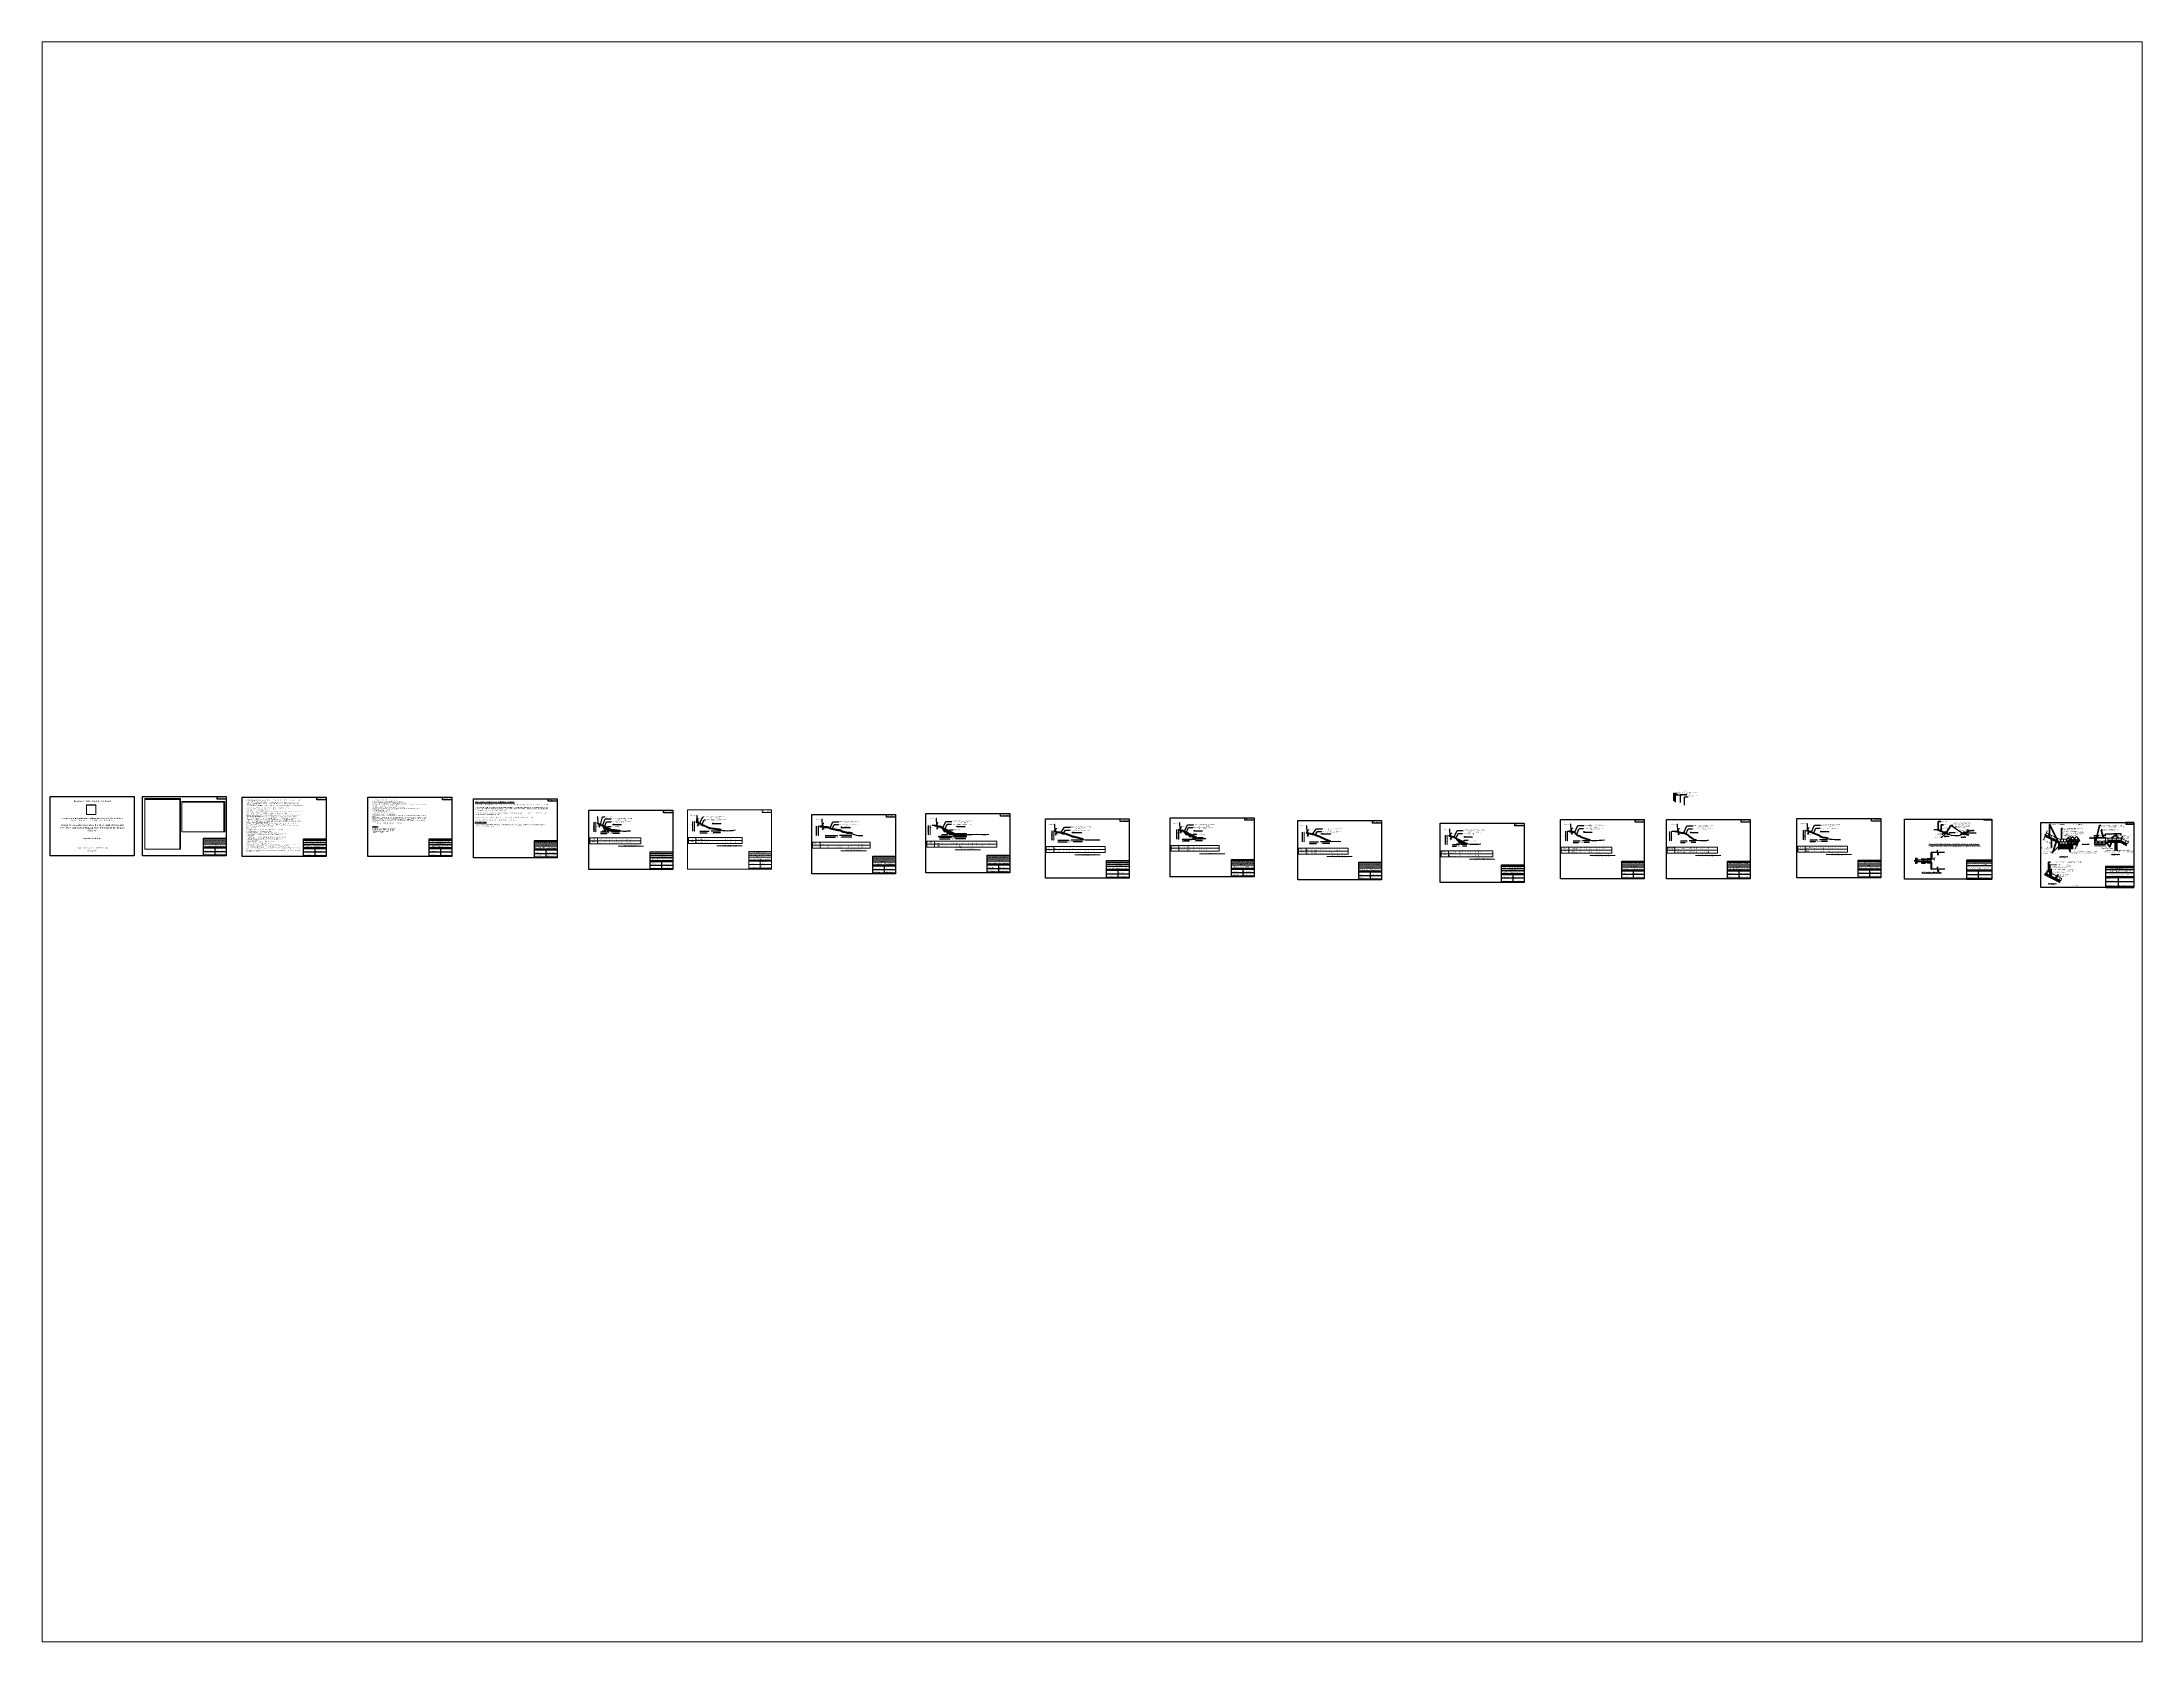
# Paper-space layout 'Layout2' of a CAD drawing. Header units: inches. Extents: x 1.05 to 9.45, y 0.8 to 7.2.
# The model-space entities are those that its viewports show. They can reach past a viewport. Long polylines and large blocks are cut down to what shows.
import ezdxf
from ezdxf.enums import TextEntityAlignment as Align

# ---------------------------------------------------------------- set-up
doc = ezdxf.new("R2010")
doc.units = ezdxf.units.IN
doc.header["$LTSCALE"] = 7
doc.header["$MEASUREMENT"] = 0
for name, color, linetype, lineweight in [('Cross section Data Border', 7, 'Continuous', 9), ('Cross Section Labels', 7, 'Continuous', 9), ('Existing_Bed_Level for Xsection', 7, 'Continuous', 25), ('Layer1', 7, 'Continuous', 13), ('Long Section Labels', 7, 'Continuous', 9)]:
    doc.layers.add(name, color=color, linetype=linetype, lineweight=lineweight)
doc.layers.add('LINE', color=7, linetype='Continuous')
doc.styles.add('Kazi_T_H', font='timesbd.ttf')
doc.styles.add('liza', font='times.ttf', dxfattribs={"height": 2})
doc.styles.get("Standard").update_dxf_attribs({"font": 'arial.ttf'})
doc.dimstyles.new('Appron Lebeling Style', dxfattribs={"dimtxt": 50, "dimasz": 50, "dimexe": 0.18, "dimexo": 0.0625, "dimgap": 0.09, "dimtad": 0, "dimtih": 1, "dimtoh": 1, "dimdec": 4, "dimzin": 0, "dimdsep": 46, "dimtxsty": 'Standard', "dimcen": 0.09, "dimse1": 1, "dimse2": 1, "dimadec": 0, "dimazin": 0, "dimtfac": 1, "dimtdec": 4, "dimtofl": 0, "dimtmove": 0, "dimatfit": 3, "dimfxl": 1, "dimtolj": 1, "dimtzin": 0, "dimarcsym": 0})
doc.dimstyles.get("Standard").update_dxf_attribs({"dimtxt": 0.18, "dimasz": 0.18, "dimexe": 0.18, "dimexo": 0.0625, "dimgap": 0.09, "dimtad": 0, "dimtih": 1, "dimtoh": 1, "dimdec": 4, "dimzin": 0, "dimdsep": 46, "dimtxsty": 'Standard', "dimcen": 0.09, "dimadec": 0, "dimazin": 0, "dimtfac": 1, "dimtdec": 4, "dimtofl": 0, "dimtmove": 0, "dimatfit": 3, "dimfxl": 1, "dimtolj": 1, "dimtzin": 0, "dimarcsym": 0})
picture_1 = doc.add_image_def('image1.png', size_in_pixel=(251, 242))
picture_2 = doc.add_image_def('image2.jpg', size_in_pixel=(3507, 4960))
picture_3 = doc.add_image_def('image3.jpg', size_in_pixel=(4960, 3507))
picture_4 = doc.add_image_def('image4.jpg', size_in_pixel=(3507, 4960))
picture_5 = doc.add_image_def('image5.jpg', size_in_pixel=(4960, 3507))
picture_6 = doc.add_image_def('image6.jpg', size_in_pixel=(6041, 6041))
pattern_1 = [(50, (106085.374, 672187.76), (54.6554007, -4.7817257), [5.715, -62.865]), (355, (106085.374, 672187.76), (-10.572848, 57.316993), [4.572, -50.292]), (100.451, (106089.93, 672187.363), (44.0827505, 52.5350063), [4.857, -53.427]), (46.1842, (106085.374, 672203), (81.323712, -12.6126984), [8.5725, -94.2975]), (96.6356, (106092.15, 672201.95), (71.22127, 74.227667), [7.2855, -80.1405]), (351.184, (106085.374, 672203), (71.221382, 74.227535), [6.858, -75.438]), (21, (106092.994, 672199.19), (45.484464, -30.6796556), [5.715, -62.865]), (326, (106092.994, 672199.19), (18.5406085, 55.25639), [4.572, -50.292]), (71.4514, (106096.785, 672196.635), (64.0249472, 24.5768573), [4.857, -53.427]), (37.5, (106085.374, 672187.761), (0.926581, 25.36651166), [0, -49.6824, 0, -51.054, 0, -50.4825]), (7.5, (106085.374, 672187.761), (20.0458988, 30.0541724), [0, -29.1084, 0, -48.5394, 0, -19.2405]), (327.5, (106068.382, 672187.761), (40.67717855, -1.7186232), [0, -19.05, 0, -59.436, 0, -78.867]), (317.5, (106060.762, 672187.76), (44.4387544, 7.6279473), [0, -24.765, 0, -39.4716, 0, -56.007])]

# ---------------------------------------------------------------- blocks, each defined once
blk = doc.blocks.new('*D1')
at = {"layer": 'Cross Section Labels', "color": 0, "lineweight": -2, "transparency": 16777216}
for p, q in [((154629, -4185), (155639, -4185)), ((156895, -4185), (155886, -4185))]:
    blk.add_line(p, q, dxfattribs=at)
at = {"layer": 'Cross Section Labels', "color": 0, "transparency": 16777216}
for points in [[(154629, -4177), (154629, -4193), (154579, -4185)], [(156895, -4177), (156895, -4193), (156945, -4185)]]:
    blk.add_solid(points, dxfattribs=at)
at = {"layer": 'Defpoints', "color": 0, "transparency": 16777216}
for p in [(154579, -3345), (156945, -4081), (156945, -4185)]:
    blk.add_point(p, dxfattribs=at)
at = {"layer": 'Cross Section Labels', "color": 0, "transparency": 16777216, "insert": (155762, -4185), "char_height": 50, "attachment_point": 5}
blk.add_mtext('\\A1;45.00 m', dxfattribs=at)
blk = doc.blocks.new('*D2')
at = {"layer": 'Cross Section Labels', "color": 0, "lineweight": -2, "transparency": 16777216}
for p, q in [((154629, -4385), (155406, -4385)), ((156895, -4385), (156118, -4385))]:
    blk.add_line(p, q, dxfattribs=at)
at = {"layer": 'Cross Section Labels', "color": 0, "transparency": 16777216}
for points in [[(154629, -4377), (154629, -4393), (154579, -4385)], [(156895, -4377), (156895, -4393), (156945, -4385)]]:
    blk.add_solid(points, dxfattribs=at)
at = {"layer": 'Defpoints', "color": 0, "transparency": 16777216}
for p in [(154579, -3345), (156945, -4081), (156945, -4385)]:
    blk.add_point(p, dxfattribs=at)
at = {"layer": 'Cross Section Labels', "color": 0, "transparency": 16777216, "insert": (155762, -4385), "char_height": 50, "attachment_point": 5}
blk.add_mtext('\\A1;Block @18.00 m³/m ^JGoo Bag @27.00 m³/m ', dxfattribs=at)
blk = doc.blocks.new('*D3')
at = {"layer": 'Cross Section Labels', "color": 0, "lineweight": -2, "transparency": 16777216}
for p, q in [((181435, -4656), (182895, -4656)), ((184603, -4656), (183143, -4656))]:
    blk.add_line(p, q, dxfattribs=at)
at = {"layer": 'Cross Section Labels', "color": 0, "transparency": 16777216}
for points in [[(181435, -4648), (181435, -4665), (181385, -4656)], [(184603, -4648), (184603, -4665), (184653, -4656)]]:
    blk.add_solid(points, dxfattribs=at)
at = {"layer": 'Defpoints', "color": 0, "transparency": 16777216}
for p in [(181385, -3668), (184653, -4441), (184653, -4656)]:
    blk.add_point(p, dxfattribs=at)
at = {"layer": 'Cross Section Labels', "color": 0, "transparency": 16777216, "insert": (183019, -4656), "char_height": 50, "attachment_point": 5}
blk.add_mtext('\\A1;45.00 m', dxfattribs=at)
blk = doc.blocks.new('*D4')
at = {"layer": 'Cross Section Labels', "color": 0, "lineweight": -2, "transparency": 16777216}
for p, q in [((181435, -4856), (182663, -4856)), ((184603, -4856), (183375, -4856))]:
    blk.add_line(p, q, dxfattribs=at)
at = {"layer": 'Cross Section Labels', "color": 0, "transparency": 16777216}
for points in [[(181435, -4848), (181435, -4865), (181385, -4856)], [(184603, -4848), (184603, -4865), (184653, -4856)]]:
    blk.add_solid(points, dxfattribs=at)
at = {"layer": 'Defpoints', "color": 0, "transparency": 16777216}
for p in [(181385, -3668), (184653, -4441), (184653, -4856)]:
    blk.add_point(p, dxfattribs=at)
at = {"layer": 'Cross Section Labels', "color": 0, "transparency": 16777216, "insert": (183019, -4856), "char_height": 50, "attachment_point": 5}
blk.add_mtext('\\A1;Block @18.00 m³/m ^JGoo Bag @27.00 m³/m ', dxfattribs=at)
blk = doc.blocks.new('*D5')
at = {"layer": 'Cross Section Labels', "color": 0, "lineweight": -2, "transparency": 16777216}
for p, q in [((209186, -5210), (210537, -5210)), ((212135, -5210), (210784, -5210))]:
    blk.add_line(p, q, dxfattribs=at)
at = {"layer": 'Cross Section Labels', "color": 0, "transparency": 16777216}
for points in [[(209186, -5202), (209186, -5219), (209136, -5210)], [(212135, -5202), (212135, -5219), (212185, -5210)]]:
    blk.add_solid(points, dxfattribs=at)
at = {"layer": 'Defpoints', "color": 0, "transparency": 16777216}
for p in [(209136, -4287), (212185, -5122), (212185, -5210)]:
    blk.add_point(p, dxfattribs=at)
at = {"layer": 'Cross Section Labels', "color": 0, "transparency": 16777216, "insert": (210660, -5210), "char_height": 50, "attachment_point": 5}
blk.add_mtext('\\A1;45.00 m', dxfattribs=at)
blk = doc.blocks.new('*D6')
at = {"layer": 'Cross Section Labels', "color": 0, "lineweight": -2, "transparency": 16777216}
for p, q in [((209186, -5410), (210305, -5410)), ((212135, -5410), (211016, -5410))]:
    blk.add_line(p, q, dxfattribs=at)
at = {"layer": 'Cross Section Labels', "color": 0, "transparency": 16777216}
for points in [[(209186, -5402), (209186, -5419), (209136, -5410)], [(212135, -5402), (212135, -5419), (212185, -5410)]]:
    blk.add_solid(points, dxfattribs=at)
at = {"layer": 'Defpoints', "color": 0, "transparency": 16777216}
for p in [(209136, -4287), (212185, -5122), (212185, -5410)]:
    blk.add_point(p, dxfattribs=at)
at = {"layer": 'Cross Section Labels', "color": 0, "transparency": 16777216, "insert": (210660, -5410), "char_height": 50, "attachment_point": 5}
blk.add_mtext('\\A1;Block @18.00 m³/m ^JGoo Bag @27.00 m³/m ', dxfattribs=at)
blk = doc.blocks.new('*D7')
at = {"layer": 'Cross Section Labels', "color": 0, "lineweight": -2, "transparency": 16777216}
for p, q in [((270652, -5271), (271512, -5271)), ((272618, -5271), (271759, -5271))]:
    blk.add_line(p, q, dxfattribs=at)
at = {"layer": 'Cross Section Labels', "color": 0, "transparency": 16777216}
for points in [[(270652, -5262), (270652, -5279), (270602, -5271)], [(272618, -5262), (272618, -5279), (272668, -5271)]]:
    blk.add_solid(points, dxfattribs=at)
at = {"layer": 'Defpoints', "color": 0, "transparency": 16777216}
for p in [(270602, -4231), (272668, -5197), (272668, -5271)]:
    blk.add_point(p, dxfattribs=at)
at = {"layer": 'Cross Section Labels', "color": 0, "transparency": 16777216, "insert": (271635, -5271), "char_height": 50, "attachment_point": 5}
blk.add_mtext('\\A1;45.00 m', dxfattribs=at)
blk = doc.blocks.new('*D8')
at = {"layer": 'Cross Section Labels', "color": 0, "lineweight": -2, "transparency": 16777216}
for p, q in [((270652, -5471), (271280, -5471)), ((272618, -5471), (271991, -5471))]:
    blk.add_line(p, q, dxfattribs=at)
at = {"layer": 'Cross Section Labels', "color": 0, "transparency": 16777216}
for points in [[(270652, -5462), (270652, -5479), (270602, -5471)], [(272618, -5462), (272618, -5479), (272668, -5471)]]:
    blk.add_solid(points, dxfattribs=at)
at = {"layer": 'Defpoints', "color": 0, "transparency": 16777216}
for p in [(270602, -4231), (272668, -5197), (272668, -5471)]:
    blk.add_point(p, dxfattribs=at)
at = {"layer": 'Cross Section Labels', "color": 0, "transparency": 16777216, "insert": (271635, -5471), "char_height": 50, "attachment_point": 5}
blk.add_mtext('\\A1;Block @18.00 m³/m ^JGoo Bag @27.00 m³/m ', dxfattribs=at)
blk = doc.blocks.new('*D9')
at = {"layer": 'Cross Section Labels', "color": 0, "lineweight": -2, "transparency": 16777216}
for p, q in [((298874, -5145), (299810, -5145)), ((300993, -5145), (300057, -5145))]:
    blk.add_line(p, q, dxfattribs=at)
at = {"layer": 'Cross Section Labels', "color": 0, "transparency": 16777216}
for points in [[(298874, -5136), (298874, -5153), (298824, -5145)], [(300993, -5136), (300993, -5153), (301043, -5145)]]:
    blk.add_solid(points, dxfattribs=at)
at = {"layer": 'Defpoints', "color": 0, "transparency": 16777216}
for p in [(298824, -4173), (301043, -5013), (301043, -5145)]:
    blk.add_point(p, dxfattribs=at)
at = {"layer": 'Cross Section Labels', "color": 0, "transparency": 16777216, "insert": (299933, -5145), "char_height": 50, "attachment_point": 5}
blk.add_mtext('\\A1;45.00 m', dxfattribs=at)
blk = doc.blocks.new('*D10')
at = {"layer": 'Cross Section Labels', "color": 0, "lineweight": -2, "transparency": 16777216}
for p, q in [((298874, -5345), (299578, -5345)), ((300993, -5345), (300289, -5345))]:
    blk.add_line(p, q, dxfattribs=at)
at = {"layer": 'Cross Section Labels', "color": 0, "transparency": 16777216}
for points in [[(298874, -5336), (298874, -5353), (298824, -5345)], [(300993, -5336), (300993, -5353), (301043, -5345)]]:
    blk.add_solid(points, dxfattribs=at)
at = {"layer": 'Defpoints', "color": 0, "transparency": 16777216}
for p in [(298824, -4173), (301043, -5013), (301043, -5345)]:
    blk.add_point(p, dxfattribs=at)
at = {"layer": 'Cross Section Labels', "color": 0, "transparency": 16777216, "insert": (299933, -5345), "char_height": 50, "attachment_point": 5}
blk.add_mtext('\\A1;Block @18.00 m³/m ^JGoo Bag @27.00 m³/m ', dxfattribs=at)
blk = doc.blocks.new('*D11')
at = {"layer": 'Cross Section Labels', "color": 0, "lineweight": -2, "transparency": 16777216}
for p, q in [((154867, -4052), (154867, -4065)), ((154879, -4065), (155305, -4065)), ((155876, -4065), (155451, -4065)), ((155888, -4052), (155888, -4065))]:
    blk.add_line(p, q, dxfattribs=at)
at = {"layer": 'Cross Section Labels', "color": 0, "transparency": 16777216}
for points in [[(154879, -4063), (154879, -4067), (154867, -4065)], [(155876, -4063), (155876, -4067), (155888, -4065)]]:
    blk.add_solid(points, dxfattribs=at)
at = {"layer": 'Defpoints', "color": 0, "transparency": 16777216}
for p in [(154867, -4052), (155888, -4052), (155888, -4065)]:
    blk.add_point(p, dxfattribs=at)
at = {"layer": 'Cross Section Labels', "color": 0, "transparency": 16777216, "insert": (155378, -4065), "char_height": 40, "attachment_point": 5}
blk.add_mtext('\\A1;17.0m', dxfattribs=at)
blk = doc.blocks.new('*D13')
at = {"layer": 'Cross Section Labels', "color": 0, "lineweight": -2, "transparency": 16777216}
for p, q in [((195063, -4831), (196524, -4831)), ((198231, -4831), (196771, -4831))]:
    blk.add_line(p, q, dxfattribs=at)
at = {"layer": 'Cross Section Labels', "color": 0, "transparency": 16777216}
for points in [[(195063, -4822), (195063, -4839), (195013, -4831)], [(198231, -4822), (198231, -4839), (198281, -4831)]]:
    blk.add_solid(points, dxfattribs=at)
at = {"layer": 'Defpoints', "color": 0, "transparency": 16777216}
for p in [(195013, -3859), (198281, -4794), (198281, -4831)]:
    blk.add_point(p, dxfattribs=at)
at = {"layer": 'Cross Section Labels', "color": 0, "transparency": 16777216, "insert": (196647, -4831), "char_height": 50, "attachment_point": 5}
blk.add_mtext('\\A1;45.00 m', dxfattribs=at)
blk = doc.blocks.new('*D14')
at = {"layer": 'Cross Section Labels', "color": 0, "lineweight": -2, "transparency": 16777216}
for p, q in [((195063, -5031), (196291, -5031)), ((198231, -5031), (197003, -5031))]:
    blk.add_line(p, q, dxfattribs=at)
at = {"layer": 'Cross Section Labels', "color": 0, "transparency": 16777216}
for points in [[(195063, -5022), (195063, -5039), (195013, -5031)], [(198231, -5022), (198231, -5039), (198281, -5031)]]:
    blk.add_solid(points, dxfattribs=at)
at = {"layer": 'Defpoints', "color": 0, "transparency": 16777216}
for p in [(195013, -3859), (198281, -4794), (198281, -5031)]:
    blk.add_point(p, dxfattribs=at)
at = {"layer": 'Cross Section Labels', "color": 0, "transparency": 16777216, "insert": (196647, -5031), "char_height": 50, "attachment_point": 5}
blk.add_mtext('\\A1;Block @18.00 m³/m ^JGoo Bag @27.00 m³/m ', dxfattribs=at)
blk = doc.blocks.new('*D15')
at = {"layer": 'Cross Section Labels', "color": 0, "lineweight": -2, "transparency": 16777216}
for p, q in [((195390, -4611), (195390, -4539)), ((195410, -4539), (196037, -4539)), ((196842, -4539), (196214, -4539)), ((196862, -4613), (196862, -4539))]:
    blk.add_line(p, q, dxfattribs=at)
at = {"layer": 'Cross Section Labels', "color": 0, "transparency": 16777216}
for points in [[(195410, -4535), (195410, -4542), (195390, -4539)], [(196842, -4535), (196842, -4542), (196862, -4539)]]:
    blk.add_solid(points, dxfattribs=at)
at = {"layer": 'Defpoints', "color": 0, "transparency": 16777216}
for p in [(195390, -4539), (195390, -4611), (196862, -4614)]:
    blk.add_point(p, dxfattribs=at)
at = {"layer": 'Cross Section Labels', "color": 0, "transparency": 16777216, "insert": (196126, -4539), "char_height": 40, "attachment_point": 5}
blk.add_mtext('\\A1;18.20m', dxfattribs=at)
blk = doc.blocks.new('*D12')
at = {"layer": 'Cross Section Labels', "color": 0, "lineweight": -2, "transparency": 16777216}
for p, q in [((195013, -4831), (195013, -4737)), ((195013, -4738), (196646, -4738)), ((198281, -4738), (196648, -4738)), ((198281, -4831), (198281, -4737))]:
    blk.add_line(p, q, dxfattribs=at)
at = {"layer": 'Cross Section Labels', "color": 0, "transparency": 16777216}
for points in [[(195013, -4737), (195013, -4738), (195013, -4738)], [(198281, -4737), (198281, -4738), (198281, -4738)]]:
    blk.add_solid(points, dxfattribs=at)
at = {"layer": 'Defpoints', "color": 0, "transparency": 16777216}
for p in [(195013, -4831), (198281, -4738), (198281, -4831)]:
    blk.add_point(p, dxfattribs=at)
at = {"layer": 'Cross Section Labels', "color": 0, "transparency": 16777216, "insert": (196647, -4738), "char_height": 0.18, "attachment_point": 5}
blk.add_mtext('\\A1;3267.6156', dxfattribs=at)
blk = doc.blocks.new('*D16')
at = {"layer": 'Cross Section Labels', "color": 0, "lineweight": -2, "transparency": 16777216}
for p, q in [((193965, -3677), (193985, -3677)), ((193965, -3758), (193985, -3758)), ((193985, -3677), (193985, -3717)), ((193985, -3758), (193985, -3718))]:
    blk.add_line(p, q, dxfattribs=at)
at = {"layer": 'Cross Section Labels', "color": 0, "transparency": 16777216}
for points in [[(193985, -3677), (193985, -3677), (193985, -3677)], [(193985, -3758), (193985, -3758), (193985, -3758)]]:
    blk.add_solid(points, dxfattribs=at)
at = {"layer": 'Defpoints', "color": 0, "transparency": 16777216}
for p in [(193965, -3677), (193965, -3758), (193985, -3758)]:
    blk.add_point(p, dxfattribs=at)
at = {"layer": 'Cross Section Labels', "color": 0, "transparency": 16777216, "insert": (193985, -3718), "char_height": 0.18, "attachment_point": 5}
blk.add_mtext('\\A1;81.0000', dxfattribs=at)
blk = doc.blocks.new('*D17')
at = {"layer": 'Cross Section Labels', "color": 0, "lineweight": -2, "transparency": 16777216}
for p, q in [((197510, -6035), (197510, -6035)), ((197510, -6035), (197629, -6035)), ((197750, -6035), (197631, -6035)), ((197751, -6035), (197751, -6035))]:
    blk.add_line(p, q, dxfattribs=at)
at = {"layer": 'Cross Section Labels', "color": 0, "transparency": 16777216}
for points in [[(197510, -6035), (197510, -6035), (197510, -6035)], [(197750, -6035), (197750, -6035), (197751, -6035)]]:
    blk.add_solid(points, dxfattribs=at)
at = {"layer": 'Defpoints', "color": 0, "transparency": 16777216}
for p in [(197510, -6035), (197751, -6035), (197751, -6035)]:
    blk.add_point(p, dxfattribs=at)
at = {"layer": 'Cross Section Labels', "color": 0, "transparency": 16777216, "insert": (197630, -6035), "char_height": 0.18, "attachment_point": 5}
blk.add_mtext('\\A1;240.9814', dxfattribs=at)
blk = doc.blocks.new('*D20')
at = {"layer": 'Cross Section Labels', "color": 0, "lineweight": -2, "transparency": 16777216}
for p, q in [((224035, -5059), (225127, -5059)), ((226465, -5059), (225374, -5059))]:
    blk.add_line(p, q, dxfattribs=at)
at = {"layer": 'Cross Section Labels', "color": 0, "transparency": 16777216}
for points in [[(224035, -5051), (224035, -5068), (223985, -5059)], [(226465, -5051), (226465, -5068), (226515, -5059)]]:
    blk.add_solid(points, dxfattribs=at)
at = {"layer": 'Defpoints', "color": 0, "transparency": 16777216}
for p in [(223985, -4090), (226515, -5004), (226515, -5059)]:
    blk.add_point(p, dxfattribs=at)
at = {"layer": 'Cross Section Labels', "color": 0, "transparency": 16777216, "insert": (225250, -5059), "char_height": 50, "attachment_point": 5}
blk.add_mtext('\\A1;45.00 m', dxfattribs=at)
blk = doc.blocks.new('*D18')
at = {"layer": 'Cross Section Labels', "color": 0, "lineweight": -2, "transparency": 16777216}
for p, q in [((224024, -5295), (224889, -5295)), ((226465, -5295), (225600, -5295))]:
    blk.add_line(p, q, dxfattribs=at)
at = {"layer": 'Cross Section Labels', "color": 0, "transparency": 16777216}
for points in [[(224024, -5287), (224024, -5304), (223974, -5295)], [(226465, -5287), (226465, -5304), (226515, -5295)]]:
    blk.add_solid(points, dxfattribs=at)
at = {"layer": 'Defpoints', "color": 0, "transparency": 16777216}
for p in [(223974, -4266), (226515, -5059), (226515, -5295)]:
    blk.add_point(p, dxfattribs=at)
at = {"layer": 'Cross Section Labels', "color": 0, "transparency": 16777216, "insert": (225244, -5295), "char_height": 50, "attachment_point": 5}
blk.add_mtext('\\A1;Block @18.00 m³/m ^JGoo Bag @27.00 m³/m ', dxfattribs=at)
blk = doc.blocks.new('*D21')
at = {"layer": 'Cross Section Labels', "color": 0, "lineweight": -2, "transparency": 16777216}
for p, q in [((223604, -4090), (223625, -4090)), ((223604, -4147), (223625, -4147)), ((223624, -4091), (223624, -4119)), ((223624, -4147), (223624, -4119))]:
    blk.add_line(p, q, dxfattribs=at)
at = {"layer": 'Cross Section Labels', "color": 0, "transparency": 16777216}
for points in [[(223624, -4091), (223624, -4091), (223624, -4090)], [(223624, -4147), (223624, -4147), (223624, -4147)]]:
    blk.add_solid(points, dxfattribs=at)
at = {"layer": 'Defpoints', "color": 0, "transparency": 16777216}
for p in [(223604, -4090), (223604, -4147), (223624, -4147)]:
    blk.add_point(p, dxfattribs=at)
at = {"layer": 'Cross Section Labels', "color": 0, "transparency": 16777216, "insert": (223624, -4119), "char_height": 0.18, "attachment_point": 5}
blk.add_mtext('\\A1;57.0000', dxfattribs=at)
blk = doc.blocks.new('*D19')
at = {"layer": 'Cross Section Labels', "color": 0, "lineweight": -2}
for p, q in [((224231, -5135), (224231, -5134)), ((224256, -5135), (224886, -5135)), ((225666, -5135), (225036, -5135)), ((225691, -5135), (225691, -5134))]:
    blk.add_line(p, q, dxfattribs=at)
at = {"layer": 'Cross Section Labels', "color": 0}
for points in [[(224256, -5130), (224256, -5139), (224231, -5135)], [(225666, -5130), (225666, -5139), (225691, -5135)]]:
    blk.add_solid(points, dxfattribs=at)
at = {"layer": 'Defpoints', "color": 0}
for p in [(224231, -5135), (225691, -5135), (225691, -5135)]:
    blk.add_point(p, dxfattribs=at)
at = {"layer": 'Cross Section Labels', "color": 0, "insert": (224961, -5135), "char_height": 40, "attachment_point": 5}
blk.add_mtext('\\A1;26.0m', dxfattribs=at)
blk = doc.blocks.new('*D22')
at = {"layer": 'Cross Section Labels', "color": 0, "lineweight": -2, "transparency": 16777216}
for p, q in [((239197, -5396), (240285, -5396)), ((241621, -5396), (240533, -5396))]:
    blk.add_line(p, q, dxfattribs=at)
at = {"layer": 'Cross Section Labels', "color": 0, "transparency": 16777216}
for points in [[(239197, -5388), (239197, -5405), (239147, -5396)], [(241621, -5388), (241621, -5405), (241671, -5396)]]:
    blk.add_solid(points, dxfattribs=at)
at = {"layer": 'Defpoints', "color": 0, "transparency": 16777216}
for p in [(239147, -4436), (241671, -5314), (241671, -5396)]:
    blk.add_point(p, dxfattribs=at)
at = {"layer": 'Cross Section Labels', "color": 0, "transparency": 16777216, "insert": (240409, -5396), "char_height": 50, "attachment_point": 5}
blk.add_mtext('\\A1;45.00 m', dxfattribs=at)
blk = doc.blocks.new('*D23')
at = {"layer": 'Cross Section Labels', "color": 0, "lineweight": -2, "transparency": 16777216}
for p, q in [((239197, -5596), (240053, -5596)), ((241621, -5596), (240765, -5596))]:
    blk.add_line(p, q, dxfattribs=at)
at = {"layer": 'Cross Section Labels', "color": 0, "transparency": 16777216}
for points in [[(239197, -5588), (239197, -5605), (239147, -5596)], [(241621, -5588), (241621, -5605), (241671, -5596)]]:
    blk.add_solid(points, dxfattribs=at)
at = {"layer": 'Defpoints', "color": 0, "transparency": 16777216}
for p in [(239147, -4436), (241671, -5314), (241671, -5596)]:
    blk.add_point(p, dxfattribs=at)
at = {"layer": 'Cross Section Labels', "color": 0, "transparency": 16777216, "insert": (240409, -5596), "char_height": 50, "attachment_point": 5}
blk.add_mtext('\\A1;Block @18.00 m³/m ^JGoo Bag @27.00 m³/m ', dxfattribs=at)
blk = doc.blocks.new('*D24')
at = {"layer": 'Cross Section Labels', "color": 0, "lineweight": -2, "transparency": 16777216}
for p, q in [((256252, -5731), (256999, -5731)), ((257993, -5731), (257246, -5731))]:
    blk.add_line(p, q, dxfattribs=at)
at = {"layer": 'Cross Section Labels', "color": 0, "transparency": 16777216}
for points in [[(256252, -5722), (256252, -5739), (256202, -5731)], [(257993, -5722), (257993, -5739), (258043, -5731)]]:
    blk.add_solid(points, dxfattribs=at)
at = {"layer": 'Defpoints', "color": 0, "transparency": 16777216}
for p in [(256202, -4819), (258043, -5629), (258043, -5731)]:
    blk.add_point(p, dxfattribs=at)
at = {"layer": 'Cross Section Labels', "color": 0, "transparency": 16777216, "insert": (257122, -5731), "char_height": 50, "attachment_point": 5}
blk.add_mtext('\\A1;45.00 m', dxfattribs=at)
blk = doc.blocks.new('*D25')
at = {"layer": 'Cross Section Labels', "color": 0, "lineweight": -2, "transparency": 16777216}
for p, q in [((256223, -5926), (256738, -5926)), ((257965, -5926), (257450, -5926))]:
    blk.add_line(p, q, dxfattribs=at)
at = {"layer": 'Cross Section Labels', "color": 0, "transparency": 16777216}
for points in [[(256223, -5917), (256223, -5934), (256173, -5926)], [(257965, -5917), (257965, -5934), (258015, -5926)]]:
    blk.add_solid(points, dxfattribs=at)
at = {"layer": 'Defpoints', "color": 0, "transparency": 16777216}
for p in [(256173, -4814), (258015, -5624), (258015, -5926)]:
    blk.add_point(p, dxfattribs=at)
at = {"layer": 'Cross Section Labels', "color": 0, "transparency": 16777216, "insert": (257094, -5926), "char_height": 50, "attachment_point": 5}
blk.add_mtext('\\A1;Block @18.00 m³/m ^JGoo Bag @27.00 m³/m ', dxfattribs=at)
blk = doc.blocks.new('*D26')
at = {"layer": 'Cross Section Labels', "color": 0, "lineweight": -2, "transparency": 16777216}
for p, q in [((256800, -5588), (256800, -5617)), ((256820, -5616), (257172, -5616)), ((257670, -5616), (257318, -5616)), ((257690, -5616), (257690, -5616))]:
    blk.add_line(p, q, dxfattribs=at)
at = {"layer": 'Cross Section Labels', "color": 0, "transparency": 16777216}
for points in [[(256820, -5613), (256820, -5620), (256800, -5616)], [(257670, -5613), (257670, -5620), (257690, -5616)]]:
    blk.add_solid(points, dxfattribs=at)
at = {"layer": 'Defpoints', "color": 0, "transparency": 16777216}
for p in [(256800, -5588), (257690, -5616), (257690, -5616)]:
    blk.add_point(p, dxfattribs=at)
at = {"layer": 'Cross Section Labels', "color": 0, "transparency": 16777216, "insert": (257245, -5616), "char_height": 40, "attachment_point": 5}
blk.add_mtext('\\A1;16.0m', dxfattribs=at)
blk = doc.blocks.new('*D30')
at = {"layer": 'Defpoints', "color": 0, "ltscale": 0.5, "transparency": 16777216}
for p in [(334165, -4653), (336013, -4453), (336013, -4544)]:
    blk.add_point(p, dxfattribs=at)
at = {"layer": 'LINE', "color": 0, "lineweight": -2, "ltscale": 0.5, "transparency": 16777216}
for p, q in [((334165, -4653), (334165, -4452)), ((334165, -4453), (335088, -4453)), ((336013, -4453), (335090, -4453)), ((336013, -4544), (336013, -4452))]:
    blk.add_line(p, q, dxfattribs=at)
at = {"layer": 'LINE', "color": 0, "ltscale": 0.5, "transparency": 16777216}
for points in [[(334165, -4453), (334165, -4453), (334165, -4453)], [(336013, -4453), (336013, -4453), (336013, -4453)]]:
    blk.add_solid(points, dxfattribs=at)
at = {"layer": 'LINE', "color": 0, "lineweight": 13, "ltscale": 0.5, "transparency": 16777216, "insert": (335089, -4453), "char_height": 0.18, "attachment_point": 5}
blk.add_mtext('\\A1;{\\H1.775x;1.40m}', dxfattribs=at)
blk = doc.blocks.new('*D31')
at = {"layer": 'Cross Section Labels', "color": 0, "lineweight": -2, "transparency": 16777216}
for p, q in [((166507, -4123), (167607, -4123)), ((168953, -4123), (167854, -4123))]:
    blk.add_line(p, q, dxfattribs=at)
at = {"layer": 'Cross Section Labels', "color": 0, "transparency": 16777216}
for points in [[(166507, -4115), (166507, -4131), (166457, -4123)], [(168953, -4115), (168953, -4131), (169003, -4123)]]:
    blk.add_solid(points, dxfattribs=at)
at = {"layer": 'Defpoints', "color": 0, "transparency": 16777216}
for p in [(166457, -3223), (169003, -3988), (169003, -4123)]:
    blk.add_point(p, dxfattribs=at)
at = {"layer": 'Cross Section Labels', "color": 0, "transparency": 16777216, "insert": (167730, -4123), "char_height": 50, "attachment_point": 5}
blk.add_mtext('\\A1;45.00 m', dxfattribs=at)
blk = doc.blocks.new('*D32')
at = {"layer": 'Cross Section Labels', "color": 0, "lineweight": -2, "transparency": 16777216}
for p, q in [((166507, -4323), (167375, -4323)), ((168953, -4323), (168086, -4323))]:
    blk.add_line(p, q, dxfattribs=at)
at = {"layer": 'Cross Section Labels', "color": 0, "transparency": 16777216}
for points in [[(166507, -4315), (166507, -4331), (166457, -4323)], [(168953, -4315), (168953, -4331), (169003, -4323)]]:
    blk.add_solid(points, dxfattribs=at)
at = {"layer": 'Defpoints', "color": 0, "transparency": 16777216}
for p in [(166457, -3223), (169003, -3988), (169003, -4323)]:
    blk.add_point(p, dxfattribs=at)
at = {"layer": 'Cross Section Labels', "color": 0, "transparency": 16777216, "insert": (167730, -4323), "char_height": 50, "attachment_point": 5}
blk.add_mtext('\\A1;Block @18.00 m³/m ^JGoo Bag @27.00 m³/m ', dxfattribs=at)
blk = doc.blocks.new('*D33')
at = {"layer": 'Cross Section Labels', "color": 0, "lineweight": -2, "transparency": 16777216}
for p, q in [((283452, -5271), (284246, -5271)), ((285287, -5271), (284493, -5271))]:
    blk.add_line(p, q, dxfattribs=at)
at = {"layer": 'Cross Section Labels', "color": 0, "transparency": 16777216}
for points in [[(283452, -5263), (283452, -5280), (283402, -5271)], [(285287, -5263), (285287, -5280), (285337, -5271)]]:
    blk.add_solid(points, dxfattribs=at)
at = {"layer": 'Defpoints', "color": 0, "transparency": 16777216}
for p in [(283402, -4291), (285337, -5193), (285337, -5271)]:
    blk.add_point(p, dxfattribs=at)
at = {"layer": 'Cross Section Labels', "color": 0, "transparency": 16777216, "insert": (284369, -5271), "char_height": 50, "attachment_point": 5}
blk.add_mtext('\\A1;45.00 m', dxfattribs=at)
blk = doc.blocks.new('*D34')
at = {"layer": 'Cross Section Labels', "color": 0, "lineweight": -2, "transparency": 16777216}
for p, q in [((283452, -5471), (284014, -5471)), ((285287, -5471), (284725, -5471))]:
    blk.add_line(p, q, dxfattribs=at)
at = {"layer": 'Cross Section Labels', "color": 0, "transparency": 16777216}
for points in [[(283452, -5463), (283452, -5480), (283402, -5471)], [(285287, -5463), (285287, -5480), (285337, -5471)]]:
    blk.add_solid(points, dxfattribs=at)
at = {"layer": 'Defpoints', "color": 0, "transparency": 16777216}
for p in [(283402, -4291), (285337, -5193), (285337, -5471)]:
    blk.add_point(p, dxfattribs=at)
at = {"layer": 'Cross Section Labels', "color": 0, "transparency": 16777216, "insert": (284369, -5471), "char_height": 50, "attachment_point": 5}
blk.add_mtext('\\A1;Block @18.00 m³/m ^JGoo Bag @27.00 m³/m ', dxfattribs=at)

msp = doc.modelspace()

# ---------------------------------------------------------------- hatches: boundary and pattern name
at = {"linetype": 'Continuous', "lineweight": -3, "ltscale": 0.5}
h = msp.add_hatch(dxfattribs=at)
h.set_pattern_fill('JIS_RC_10', color=0, scale=100, style=0)
h.set_pattern_definition([(45, (266307.7, 60087.2), (-707.107, 707.107), []), (45, (266380.2, 60087.2), (-707.107, 707.107), []), (45, (266452.7, 60087.2), (-707.107, 707.107), [])])
edge = h.paths.add_edge_path()
edge.add_ellipse((314980.56408, -4349.95676), major_axis=(-24.45533, 0), ratio=0.5608000875, start_angle=0, end_angle=360, ccw=False)
h = msp.add_hatch(dxfattribs=at)
h.set_pattern_fill('JIS_RC_10', color=0, scale=100, style=0)
h.set_pattern_definition([(135, (366003.2, 60034.1), (707.107, 707.107), []), (135, (365930.7, 60034.1), (707.107, 707.107), []), (135, (365858.2, 60034.1), (707.107, 707.107), [])])
edge = h.paths.add_edge_path()
edge.add_ellipse((317330.29941, -4403.07526), major_axis=(24.45533, 0), ratio=0.5608000875, start_angle=0, end_angle=360)
h = msp.add_hatch(dxfattribs=at)
h.set_pattern_fill('AR-CONC', color=0, scale=0.83, style=0)
h.set_pattern_definition([(50, (353965.87, 4715.25), (151.2133, -13.22944), [15.8115, -173.9265]), (355, (353965.87, 4715.25), (-29.25155, 158.577), [12.6492, -139.1412]), (100.451, (353978.47, 4714.15), (121.9623, 145.34685), [13.4377, -147.8147]), (46.1842, (353965.87, 4757.42), (224.9956, -34.8951), [23.7172, -260.8897]), (96.6356, (353984.62, 4754.5), (197.0455, 205.3632), [20.1565, -221.722]), (351.184, (353965.87, 4757.42), (197.0458, 205.3628), [18.9738, -208.7118]), (21, (353986.95, 4746.88), (125.84035, -84.8804), [15.8115, -173.9265]), (326, (353986.95, 4746.88), (51.2957, 152.876), [12.6492, -139.1412]), (71.4514, (353997.44, 4739.8), (177.1357, 67.996), [13.4377, -147.8147]), (37.5, (353965.87, 4715.254), (2.56354, 70.18068), [0, -137.45464, 0, -141.2494, 0, -139.66825]), (7.5, (353965.87, 4715.254), (55.46032, 83.14988), [0, -80.53324, 0, -134.29234, 0, -53.23205]), (327.5, (353918.86, 4715.254), (112.54019, -4.75486), [0, -52.705, 0, -164.4396, 0, -218.1987]), (317.5, (353897.78, 4715.25), (122.94722, 21.104), [0, -68.5165, 0, -109.20476, 0, -154.9527])])
h.paths.add_polyline_path([(327010.32707, -4553.15293), (326903.82317, -4515.15809), (327052.81526, -4679.19613), (327003.56523, -4662.40692), (328649.41608, -5485.33235), (328649.41608, -5396.72372), (328697.46864, -5396.72372)])
at = {"lineweight": -3, "ltscale": 0.5}
h = msp.add_hatch(dxfattribs=at)
h.set_pattern_fill('AR-CONC', color=0, scale=0.5, style=0)
h.set_pattern_definition([(50, (106085.374, 672187.76), (91.0923345, -7.969543), [9.525, -104.775]), (355, (106085.37, 672187.76), (-17.621413, 95.528321), [7.62, -83.82]), (100.451, (106092.965, 672187.1), (73.471251, 87.558344), [8.095, -89.045]), (46.1842, (106085.37, 672213.16), (135.53952, -21.021164), [14.2875, -157.1625]), (96.6356, (106096.67, 672211.41), (118.702117, 123.712778), [12.1425, -133.5675]), (351.184, (106085.37, 672213.16), (118.702303, 123.71256), [11.43, -125.73]), (21, (106098.074, 672206.81), (75.80744, -51.132759), [9.525, -104.775]), (326, (106098.07, 672206.81), (30.901014, 92.093983), [7.62, -83.82]), (71.4514, (106104.39, 672202.55), (106.708245, 40.961429), [8.095, -89.045]), (37.5, (106085.374, 672187.76), (1.5443016, 42.2775194), [0, -82.804, 0, -85.09, 0, -84.1375]), (7.5, (106085.374, 672187.76), (33.4098313, 50.0902874), [0, -48.514, 0, -80.899, 0, -32.0675]), (327.5, (106057.053, 672187.76), (67.7952976, -2.864372), [0, -31.75, 0, -99.06, 0, -131.445]), (317.5, (106044.353, 672187.76), (74.0645907, 12.7132455), [0, -41.275, 0, -65.786, 0, -93.345])])
edge = h.paths.add_edge_path()
edge.add_line((328549.41608, -6218.33996), (330265.95764, -6217.49173))
edge.add_line((330265.95764, -6217.49173), (330267.03053, -5720.93924))
edge.add_line((330267.03053, -5720.93924), (330044.59723, -5720.45863))
edge.add_ellipse((329991.82485, -5840.4732), major_axis=(-266.93927, 1.74744), ratio=0.4596705317, start_angle=282.3229212975, end_angle=618.7702980972, ccw=False)
edge.add_line((329935.63908, -5720.22321), (329617.85467, -5719.53658))
edge.add_line((329617.85467, -5719.53658), (328924.64212, -5719.53658))
edge.add_ellipse((328923.83887, -5842.2407), major_axis=(-266.93927, 1.74744), ratio=0.4596705317, start_angle=184.8800895468, end_angle=270.0000000053, ccw=False)
edge.add_ellipse((329456.08576, -5844.0082), major_axis=(-266.93927, 1.74744), ratio=0.4596705317, start_angle=4.8800895468, end_angle=355.9239340465, ccw=False)
edge.add_ellipse((328923.83887, -5842.2407), major_axis=(-266.93927, 1.74744), ratio=0.4596705317, start_angle=271.6317947285, end_angle=535.9239340465, ccw=False)
edge.add_line((328917.04034, -5719.53658), (328649.41608, -5719.53658))
edge.add_line((328649.41608, -5719.53658), (328649.41608, -5485.33235))
edge.add_line((328649.41608, -5485.33235), (327003.56523, -4662.40692))
edge.add_line((327003.56523, -4662.40692), (326964.27426, -4649.01274))
edge.add_line((326964.27426, -4649.01274), (326929.31881, -4748.08151))
edge.add_line((326929.31881, -4748.08151), (328549.41608, -5558.13015))
edge.add_line((328549.41608, -5558.13015), (328549.41608, -6218.33996))
edge = h.paths.add_edge_path(flags=16)
edge.add_ellipse((328925.79877, -6089.85127), major_axis=(-266.93927, 1.74744), ratio=0.4596705317, start_angle=184.8800895469, end_angle=535.9239340465, ccw=False)
edge.add_ellipse((329458.04567, -6091.61877), major_axis=(-266.93927, 1.74744), ratio=0.4596705317, start_angle=4.8800895469, end_angle=355.9239340464, ccw=False)
edge = h.paths.add_edge_path(flags=16)
edge.add_ellipse((329993.78476, -6088.08377), major_axis=(-266.93927, 1.74744), ratio=0.4596705317, start_angle=0, end_angle=360)
at = {"linetype": 'ByBlock', "lineweight": 5, "ltscale": 0.5}
h = msp.add_hatch(dxfattribs=at)
h.set_pattern_fill('AR-CONC', color=256, scale=0.132, style=0)
h.set_pattern_definition([(50, (335578.68, 714.656), (24.048376, -2.10396), [2.5146, -27.6606]), (355, (335578.68, 714.656), (-4.65205, 25.21948), [2.01168, -22.12848]), (100.451, (335580.684, 714.48), (19.39641, 23.1154), [2.13708, -23.50788]), (46.1842, (335578.68, 721.362), (35.78243, -5.54959), [3.7719, -41.4909]), (96.6356, (335581.66, 720.9), (31.33736, 32.66017), [3.20562, -35.26182]), (351.184, (335578.68, 721.362), (31.3374, 32.66012), [3.01752, -33.19272]), (21, (335582.033, 719.686), (20.013164, -13.49905), [2.5146, -27.6606]), (326, (335582.033, 719.686), (8.15787, 24.31281), [2.01168, -22.12848]), (71.4514, (335583.7, 718.56), (28.17098, 10.81382), [2.13708, -23.50788]), (37.5, (335578.68, 714.6565), (0.407696, 11.161265), [0, -21.860256, 0, -22.46376, 0, -22.2123]), (7.5, (335578.68, 714.656), (8.820195, 13.223836), [0, -12.807696, 0, -21.357336, 0, -8.46582]), (327.5, (335571.203, 714.6565), (17.897959, -0.756194), [0, -8.382, 0, -26.15184, 0, -34.70148]), (317.5, (335567.85, 714.656), (19.55305, 3.356297), [0, -10.8966, 0, -17.367504, 0, -24.64308])])
h.paths.add_polyline_path([(336131.08756, -5009.1053), (336013.02317, -4950.0731), (336013.02317, -5214.0731), (336013.02317, -5245.23408)])
at = {"lineweight": -3, "ltscale": 0.5}
h = msp.add_hatch(dxfattribs=at)
h.set_pattern_fill('AR-CONC', color=0, scale=0.3, style=0)
h.set_pattern_definition(pattern_1)
edge = h.paths.add_edge_path()
edge.add_ellipse((328923.83887, -5842.2407), major_axis=(-266.93927, 1.74744), ratio=0.4596705317, start_angle=271.6317947285, end_angle=535.9239340465)
edge.add_ellipse((329456.08576, -5844.0082), major_axis=(-266.93927, 1.74744), ratio=0.4596705317, start_angle=355.9239340465, end_angle=364.8800895468, ccw=False)
edge.add_ellipse((328923.83887, -5842.2407), major_axis=(-266.93927, 1.74744), ratio=0.4596705317, start_angle=184.8800895468, end_angle=270.0000000053)
edge.add_line((328924.64212, -5719.53658), (328917.04034, -5719.53658))
h = msp.add_hatch(dxfattribs=at)
h.set_pattern_fill('AR-CONC', color=0, scale=0.3, style=0)
h.set_pattern_definition(pattern_1)
edge = h.paths.add_edge_path()
edge.add_ellipse((328925.79877, -6089.85127), major_axis=(-266.93927, 1.74744), ratio=0.4596705317, start_angle=184.8800895469, end_angle=535.9239340465)
edge.add_ellipse((329458.04567, -6091.61877), major_axis=(-266.93927, 1.74744), ratio=0.4596705317, start_angle=355.9239340464, end_angle=364.8800895469, ccw=False)
edge = h.paths.add_edge_path()
edge.add_ellipse((329456.08576, -5844.0082), major_axis=(-266.93927, 1.74744), ratio=0.4596705317, start_angle=4.8800895468, end_angle=355.9239340465)
edge.add_ellipse((328923.83887, -5842.2407), major_axis=(-266.93927, 1.74744), ratio=0.4596705317, start_angle=175.9239340465, end_angle=184.8800895468, ccw=False)
edge = h.paths.add_edge_path()
edge.add_ellipse((329458.04567, -6091.61877), major_axis=(-266.93927, 1.74744), ratio=0.4596705317, start_angle=4.8800895469, end_angle=355.9239340464)
edge.add_ellipse((328925.79877, -6089.85127), major_axis=(-266.93927, 1.74744), ratio=0.4596705317, start_angle=175.9239340465, end_angle=184.8800895469, ccw=False)
edge = h.paths.add_edge_path()
edge.add_ellipse((329991.82485, -5840.4732), major_axis=(-266.93927, 1.74744), ratio=0.4596705317, start_angle=282.3229212975, end_angle=618.7702980972)
edge.add_line((330044.59723, -5720.45863), (329935.63908, -5720.22321))
edge = h.paths.add_edge_path()
edge.add_ellipse((329993.78476, -6088.08377), major_axis=(-266.93927, 1.74744), ratio=0.4596705317, start_angle=0, end_angle=360)
at = {"linetype": 'Continuous', "lineweight": -3, "ltscale": 0.5}
h = msp.add_hatch(dxfattribs=at)
h.set_pattern_fill('AR-CONC', color=0, scale=0.83, style=0)
h.set_pattern_definition([(50, (312658.33, -6007.1), (151.2133, -13.22944), [15.8115, -173.9265]), (355, (312658.33, -6007.1), (-29.2515, 158.577), [12.6492, -139.1412]), (100.451, (312670.93, -6008.2), (121.9623, 145.34685), [13.4377, -147.8147]), (46.1842, (312658.33, -5964.94), (224.9956, -34.8951), [23.7172, -260.8897]), (96.6356, (312677.08, -5967.85), (197.0455, 205.3632), [20.1565, -221.722]), (351.184, (312658.33, -5964.94), (197.0458, 205.3628), [18.9738, -208.7118]), (21, (312679.41, -5975.48), (125.84035, -84.8804), [15.8115, -173.9265]), (326, (312679.41, -5975.48), (51.2957, 152.876), [12.6492, -139.1412]), (71.4514, (312689.9, -5982.55), (177.1357, 67.996), [13.4377, -147.8147]), (37.5, (312658.33, -6007.104), (2.56354, 70.18068), [0, -137.45464, 0, -141.2494, 0, -139.66825]), (7.5, (312658.33, -6007.1), (55.46032, 83.14988), [0, -80.53324, 0, -134.29234, 0, -53.23205]), (327.5, (312611.316, -6007.104), (112.5402, -4.75486), [0, -52.705, 0, -164.4396, 0, -218.1987]), (317.5, (312590.23, -6007.1), (122.94722, 21.104), [0, -68.5165, 0, -109.20476, 0, -154.9527])])
h.paths.add_polyline_path([(336013.02317, -5245.23408), (336013.02317, -5214.0731), (334429.02317, -5214.0731), (334429.02317, -5346.0731), (335919.54025, -5346.0731), (336663.39992, -5718.00294), (336691.23529, -5667.69514), (336646.18252, -5638.56982), (336719.65003, -5598.54751)])
h = msp.add_hatch(dxfattribs=at)
h.set_pattern_fill('AR-SAND', color=0, scale=1.32, style=0)
h.set_pattern_definition([(37.5, (312658.33, -6007.104), (-2.11204, 64.60255), [0, -50.96256, 0, -56.9976, 0, -54.483]), (7.5, (312658.33, -6007.1), (59.33707, 94.6209), [0, -27.49296, 0, -45.93336, 0, -17.6022]), (327.5, (312617.09, -6007.104), (104.41099, 0.18971), [0, -16.764, 0, -60.3504, 0, -78.7908]), (317.5, (312617.09, -6007.1), (100.78945, 29.42667), [0, -8.382, 0, -39.56304, 0, -45.2628])])
h.paths.add_polyline_path([(335919.54025, -5346.0731), (334431.12261, -5346.0731), (334431.12261, -5478.0731), (335888.37928, -5478.0731), (336599.43844, -5833.60268), (336663.39992, -5718.00294)])
at = {"linetype": 'ByBlock', "lineweight": 18, "ltscale": 0.5}
h = msp.add_hatch(dxfattribs=at)
h.set_pattern_fill('AR-SAND', color=256, scale=1.32, style=0)
h.set_pattern_definition([(37.5, (343042.4, -3064.18), (-2.11204, 64.60255), [0, -50.96256, 0, -56.9976, 0, -54.483]), (7.5, (343042.4, -3064.18), (59.33707, 94.6209), [0, -27.49296, 0, -45.93336, 0, -17.6022]), (327.5, (343001.16, -3064.18), (104.411, 0.1897), [0, -16.764, 0, -60.3504, 0, -78.7908]), (317.5, (343001.16, -3064.18), (100.78945, 29.42667), [0, -8.382, 0, -39.56304, 0, -45.2628])])
h.paths.add_polyline_path([(328653.11148, -10235.8969), (328717.07296, -10120.29716), (326968.29999, -9245.91067), (326904.3385, -9361.51042)])
at = {"linetype": 'ByBlock', "lineweight": 13, "ltscale": 0.5}
h = msp.add_hatch(dxfattribs=at)
h.set_pattern_fill('GRAVEL', color=256, scale=13.2, style=0)
h.set_pattern_definition([(228.0128, (343283.803, -2728.903), (-2682.24228, -3017.523708), [45.107, -4465.626]), (184.9697, (343253.628, -2762.43), (4023.366508, 335.277634), [77.4055, -7663.128]), (132.5104, (343176.514, -2769.136), (3352.79756, -3688.083603), [54.5796, -5403.3804]), (267.2737, (343045.755, -2852.956), (335.278544, 6705.597842), [70.4887, -6978.365]), (292.8337, (343042.402, -2923.365), (-1676.40476, 4023.362288), [69.1197, -6842.8536]), (357.2737, (343069.224, -2987.068), (-6705.597842, 335.278544), [70.4887, -6978.365]), (37.6942, (343139.633, -2990.421), (-4358.642754, -3352.797011), [93.2176, -9228.529]), (72.2553, (343213.395, -2933.423), (2346.964695, 7376.162139), [88.007, -8712.6996]), (121.4296, (343240.217, -2849.603), (-2682.240691, 4358.634873), [70.7273, -7002.006]), (175.2364, (343203.336, -2789.253), (3688.077103, -335.276853), [80.746, -3956.555]), (222.3974, (343122.869, -2782.547), (-4023.360121, -3688.075202), [104.4223, -10337.8176]), (138.8141, (343377.682, -2856.31), (-2346.958505, 2011.676906), [35.6407, -3528.439]), (171.4692, (343350.86, -2832.84), (4358.633347, -670.56169), [67.806, -6712.807]), (225, (343283.8, -2822.78), (-7e-14, -335.2798), [47.4156, -426.7415]), (203.1986, (343260.334, -2782.547), (1676.40565, 670.56294), [25.534, -2527.879]), (291.8014, (343236.864, -2792.606), (-335.28024, 1005.84065), [36.1107, -1769.4336]), (30.9638, (343250.275, -2826.134), (1005.83894, 670.56052), [58.65, -1896.3516]), (161.5651, (343300.57, -2795.96), (670.5603, -335.2795), [42.41, -1017.839]), (16.3895, (343042.402, -2792.606), (3352.80185, 1005.837908), [59.4116, -5881.7616]), (70.3462, (343099.4, -2775.842), (-1341.116263, -3688.074784), [49.843, -4934.4504]), (293.1986, (343300.567, -2728.903), (-670.56294, 1676.40565), [51.068, -2502.3504]), (343.6105, (343320.684, -2775.842), (-3352.80185, 1005.837908), [59.4116, -5881.7616]), (339.444, (343042.4, -3000.48), (-1676.40208, 670.55919), [57.2926, -2807.3364]), (294.7751, (343096.047, -3020.596), (-1676.396093, 3688.078287), [48.0047, -4752.475]), (66.8014, (343303.92, -3064.183), (670.56294, 1676.40565), [51.068, -2502.3504]), (17.354, (343324.037, -3017.243), (-4358.640235, -1341.117977), [56.2034, -5564.117]), (69.444, (343139.633, -3064.183), (-670.55919, -1676.40208), [28.6464, -2835.9936]), (101.3099, (343283.803, -3064.18), (-335.27835, 1341.1157), [17.096, -1692.504]), (165.9638, (343280.45, -3047.42), (1005.8407, -335.27942), [69.1197, -1313.2746]), (186.009, (343213.395, -3030.655), (3352.795056, 335.279217), [64.0552, -6341.465]), (303.6901, (343250.28, -2856.31), (-335.2801, 670.55935), [48.355, -1160.515]), (353.1572, (343277.098, -2896.543), (5699.762357, -670.563003), [84.4215, -8357.712]), (60.9454, (343360.918, -2906.6), (-1341.11688, -2346.954405), [34.519, -3417.401]), (90, (343377.68, -2876.43), (-335.28, 335.28), [20.117, -315.163]), (120.2564, (343206.69, -3020.596), (1341.117158, -2346.958816), [46.5784, -4611.275]), (48.0128, (343183.22, -2980.363), (2682.24228, 3017.523708), [90.2145, -4420.5216]), (0, (343243.57, -2913.3), (335.28, 335.28), [87.173, -248.107]), (325.3048, (343330.743, -2913.307), (-3352.79419, 2346.960223), [53.0125, -5248.2276]), (254.0546, (343374.33, -2943.48), (-335.28086, -1341.1232), [48.8174, -2392.0644]), (207.646, (343360.918, -2990.421), (-6370.317762, -3352.802109), [79.483, -7868.85]), (175.4261, (343290.509, -3027.302), (-4358.641004, 335.278378), [84.088, -8324.6856]), (175.4261, (343290.509, -3027.302), (-4358.641004, 335.278378), [84.088, -8324.6856])])
h.paths.add_polyline_path([(327018.29484, -9123.32761), (326956.25873, -9157.12254), (327001.3115, -9186.24786), (326968.29999, -9245.91067), (328717.07296, -10120.29716), (328737.76185, -10082.90544), (328692.70908, -10053.78012), (328781.95943, -10005.15991)])

# ---------------------------------------------------------------- linework, layer by layer
at = {"color": 0, "linetype": 'Continuous', "lineweight": -3, "ltscale": 0.5}
for p, q in [((313777.96881, -3946.83465), (313683.80934, -3946.83465)), ((314277.31957, -3946.83465), (313750.41639, -3946.83465)), ((314158.31892, -3946.83465), (314158.31892, -3991.83465)), ((314233.31892, -3946.83465), (314158.31892, -3946.83465)), ((314158.31892, -3991.83465), (314188.31892, -3991.83465)), ((314188.31892, -3946.83465), (314188.31892, -3976.83465)), ((314188.31892, -3976.83465), (314233.31892, -3976.83465)), ((314188.31892, -3991.83465), (314188.31892, -3976.83465)), ((314188.31892, -3986.83465), (314233.31892, -3986.83465)), ((314188.31892, -3991.83465), (314188.31892, -3996.83465)), ((314188.31892, -3996.83465), (314233.31892, -3996.83465)), ((314233.31892, -3976.83465), (314233.31892, -3946.83465)), ((314233.31892, -3946.83465), (314277.31957, -3946.83465)), ((314277.31957, -3976.83465), (314233.31892, -3976.83465)), ((314273.45738, -3986.83465), (314233.31892, -3986.83465)), ((314272.37553, -3996.83465), (314233.31892, -3996.83465)), ((314253.45738, -3976.83465), (314253.77394, -3976.99293)), ((314272.37553, -3996.83465), (314895.43205, -4308.36291)), ((314273.45738, -3986.83465), (314895.43205, -4297.82199)), ((314277.31957, -3946.83465), (314927.86673, -4272.10823)), ((314277.31957, -3976.83465), (314277.31957, -3946.83465)), ((314277.31957, -3976.83465), (314285.3693, -3950.85951)), ((314277.31957, -3976.83465), (314905.31987, -4290.8348)), ((314317.5688, -3996.95926), (314325.61852, -3970.98412)), ((314317.5688, -3996.95926), (314325.61852, -3970.98412)), ((314357.81802, -4017.08388), (314365.86774, -3991.10874)), ((314357.81802, -4017.08388), (314365.86774, -3991.10874)), ((314398.06725, -4037.20849), (314406.11697, -4011.23335)), ((314398.06725, -4037.20849), (314406.11697, -4011.23335)), ((314438.31647, -4057.3331), (314446.36619, -4031.35796)), ((314438.31647, -4057.3331), (314446.36619, -4031.35796)), ((314478.56569, -4077.45771), (314486.61541, -4051.48257)), ((314478.56569, -4077.45771), (314486.61541, -4051.48257)), ((314518.81492, -4097.58232), (314526.86464, -4071.60718)), ((314559.06414, -4117.70693), (314567.11386, -4091.7318)), ((314599.31336, -4137.83155), (314607.36308, -4111.85641)), ((314639.56259, -4157.95616), (314647.61231, -4131.98102)), ((314639.56259, -4157.95616), (314647.61231, -4131.98102)), ((314679.81181, -4178.08077), (314687.86153, -4152.10563)), ((314720.06103, -4198.20538), (314728.11075, -4172.23024)), ((314760.31026, -4218.32999), (314768.35998, -4192.35485)), ((314800.55948, -4238.45461), (314808.6092, -4212.47947)), ((314800.55948, -4238.45461), (314808.6092, -4212.47947)), ((314840.8087, -4258.57922), (314848.85843, -4232.60408)), ((314881.05793, -4278.70383), (314889.10765, -4252.72869)), ((314895.31987, -4335.83465), (314895.43205, -4297.82199)), ((314895.43205, -4335.83465), (314895.31987, -4335.83465)), ((314895.43205, -4297.82199), (314895.43205, -4392.30726)), ((314895.43205, -4392.30726), (315055.48349, -4392.30726)), ((314905.31987, -4335.83465), (314905.31987, -4392.30726)), ((314949.34311, -4719.0075), (314949.34311, -4815.96224)), ((314990.09311, -4743.75266), (315043.59266, -4743.75266)), ((315055.48349, -4392.30726), (315055.48349, -4339.01794)), ((315055.48349, -4339.01794), (315092.06368, -4339.01794)), ((315084.34266, -4682.46981), (315084.34266, -4780.15266)), ((315438.60807, -4743.75266), (315084.34266, -4743.75266)), ((315084.34266, -4743.75266), (315125.09266, -4743.75266)), ((315438.60807, -4701.52294), (315438.60807, -4780.15266)), ((316218.6272, -4335.83465), (315500.39482, -4335.83465)), ((316920.9756, -4795.43177), (316920.9756, -4874.06149)), ((316920.9756, -4837.66149), (317275.24101, -4837.66149)), ((317166.46569, -4335.83465), (318718.02149, -4335.83465)), ((317255.38, -4392.13644), (317218.79982, -4392.13644)), ((317275.24101, -4837.66149), (317234.49101, -4837.66149)), ((317255.38, -4445.42576), (317255.38, -4392.13644)), ((317415.43144, -4445.42576), (317255.38, -4445.42576)), ((317275.24101, -4776.37864), (317275.24101, -4874.06149)), ((317369.49056, -4837.66149), (317315.99101, -4837.66149)), ((317962.6913, -4035.37946), (317382.99676, -4325.22673)), ((317964.47304, -4064.48859), (317405.54362, -4343.9533)), ((317405.54362, -4388.95315), (317405.54362, -4445.42576)), ((317410.24056, -4812.91632), (317410.24056, -4909.87107)), ((317966.55349, -4075.37946), (317415.43144, -4350.94049)), ((317967.63534, -4085.37946), (317415.43144, -4361.48142)), ((317415.54362, -4388.95315), (317415.43144, -4350.94049)), ((317415.43144, -4350.94049), (317415.43144, -4445.42576)), ((317415.43144, -4388.95315), (317415.54362, -4388.95315)), ((317429.80556, -4331.82233), (317421.75584, -4305.84719)), ((317470.05479, -4311.69772), (317462.00507, -4285.72258)), ((317510.30401, -4291.57311), (317502.25429, -4265.59797)), ((317510.30401, -4291.57311), (317502.25429, -4265.59797)), ((317550.55324, -4271.4485), (317542.50351, -4245.47336)), ((317590.80246, -4251.32388), (317582.75274, -4225.34874)), ((317631.05168, -4231.19927), (317623.00196, -4205.22413)), ((317671.30091, -4211.07466), (317663.25119, -4185.09952)), ((317671.30091, -4211.07466), (317663.25119, -4185.09952)), ((317711.55013, -4190.95005), (317703.50041, -4164.97491)), ((317751.79935, -4170.82544), (317743.74963, -4144.8503)), ((317792.04858, -4150.70082), (317783.99886, -4124.72568)), ((317832.2978, -4130.57621), (317824.24808, -4104.60107)), ((317832.2978, -4130.57621), (317824.24808, -4104.60107)), ((317872.54702, -4110.4516), (317864.4973, -4084.47646)), ((317872.54702, -4110.4516), (317864.4973, -4084.47646)), ((317912.79625, -4090.32699), (317904.74653, -4064.35185)), ((317912.79625, -4090.32699), (317904.74653, -4064.35185)), ((317962.6913, -4065.37946), (317954.64158, -4039.40432)), ((317962.6913, -4035.37946), (318489.59448, -4035.37946)), ((318006.69195, -4035.37946), (317962.6913, -4035.37946)), ((317962.6913, -4065.37946), (317962.6913, -4035.37946)), ((317962.6913, -4065.37946), (318006.69195, -4065.37946)), ((317966.55349, -4075.37946), (318006.69195, -4075.37946)), ((317967.63534, -4085.37946), (318006.69195, -4085.37946)), ((317986.55349, -4065.37946), (317986.23694, -4065.53774)), ((318006.69195, -4065.37946), (318006.69195, -4035.37946)), ((318006.69195, -4035.37946), (318081.69195, -4035.37946)), ((318051.69195, -4065.37946), (318006.69195, -4065.37946)), ((318051.69195, -4075.37946), (318006.69195, -4075.37946)), ((318051.69195, -4085.37946), (318006.69195, -4085.37946)), ((318051.69195, -4035.37946), (318051.69195, -4065.37946)), ((318051.69195, -4080.37946), (318051.69195, -4065.37946)), ((318081.69195, -4080.37946), (318051.69195, -4080.37946)), ((318051.69195, -4080.37946), (318051.69195, -4085.37946)), ((318081.69195, -4035.37946), (318081.69195, -4080.37946)), ((326876.5029, -4887.49061), (326839.50662, -4993.09831)), ((327178.76789, -4750.00825), (327178.37214, -4655.80971)), ((334165.02317, -4950.0731), (332235.83059, -4950.0731)), ((332765.50344, -4790.11426), (332840.19462, -4950.0731)), ((332840.19462, -4950.0731), (332908.9666, -4788.81899)), ((332840.19462, -4950.0731), (332840.19462, -4790.56302)), ((332973.85353, -4790.11426), (333048.54471, -4950.0731)), ((333048.54471, -4950.0731), (333117.31669, -4788.81899)), ((333048.54471, -4950.0731), (333048.54471, -4790.56302)), ((333210.1458, -4790.11426), (333284.83698, -4950.0731)), ((333284.83698, -4950.0731), (333353.60896, -4788.81899)), ((333284.83698, -4950.0731), (333284.83698, -4790.56302)), ((333534.70298, -4790.11426), (333609.39415, -4950.0731)), ((333609.39415, -4950.0731), (333678.16614, -4788.81899)), ((333609.39415, -4950.0731), (333609.39415, -4790.56302)), ((333836.60557, -4790.11426), (333911.29675, -4950.0731)), ((333911.29675, -4950.0731), (333980.06874, -4788.81899)), ((333911.29675, -4950.0731), (333911.29675, -4790.56302)), ((334051.24168, -4790.11426), (334125.93286, -4950.0731)), ((334125.93286, -4950.0731), (334194.70484, -4788.81899)), ((334125.93286, -4950.0731), (334125.93286, -4790.56302)), ((311477.16966, -7288.08646), (311477.16966, -7592.92388)), ((311665.39951, -7312.34396), (311665.39951, -7617.18137)), ((312246.38009, -7472.241), (312246.38009, -7384.55393)), ((312295.28009, -7428.23393), (312702.82337, -7428.23393)), ((313302.23342, -7428.23393), (312894.69014, -7428.23393)), ((313351.13342, -7472.241), (313351.13342, -7384.55393)), ((314055.68115, -6677.66667), (313354.23005, -6677.66667)), ((313426.73038, -6671.83049), (313426.73038, -7499.57938)), ((313643.61704, -7426.06428), (313666.47542, -7445.32513)), ((313643.61704, -7440.17459), (313666.47542, -7459.43544)), ((313666.47542, -7459.43544), (313666.47542, -7391.0527)), ((313689.33379, -7426.06428), (313666.47542, -7445.32513)), ((313689.33379, -7440.17459), (313666.47542, -7459.43544)), ((313707.92198, -7476.35794), (313707.92198, -7393.09779)), ((313726.55851, -7447.48908), (313749.41689, -7428.22823)), ((313749.41689, -7472.04874), (313749.41689, -7428.22823)), ((313772.27526, -7447.48908), (313749.41689, -7428.22823)), ((314105.53237, -6378.18561), (314055.68115, -6677.66667)), ((314151.82278, -6977.14772), (314105.53237, -6378.18561)), ((314227.41619, -6669.01946), (314151.82278, -6977.14772)), ((314943.37822, -6669.01946), (314227.41619, -6669.01946)), ((327871.80652, -5096.52757), (327951.3164, -5052.47506)), ((330265.95764, -6217.49173), (330267.02991, -5721.22662)), ((330606.2391, -5721.67216), (330790.15818, -5725.09919)), ((311608.3624, -7625.10952), (311353.34041, -7644.81874)), ((311353.34041, -7644.81874), (311480.8514, -7666.04405)), ((311477.16966, -7592.92388), (311608.3624, -7625.10952)), ((311480.8514, -7666.04405), (311480.39061, -8007.23541)), ((311796.59226, -7649.36702), (311541.57027, -7669.07623)), ((313351.13342, -7573.24076), (311665.39951, -7573.24076)), ((311665.39951, -7617.18137), (311796.59226, -7649.36702)), ((313333.27977, -7777.68641), (311665.39951, -7777.68641)), ((311669.08126, -7690.30155), (311669.08126, -7988.96059)), ((312246.38009, -7972.47927), (312246.38009, -7884.7922)), ((312295.28009, -7931.0242), (312702.82337, -7931.0242)), ((312324.28005, -7654.12808), (312535.39295, -7654.12808)), ((312535.39295, -7654.12808), (312493.11508, -7610.37605)), ((312535.39295, -7655.4691), (312493.11508, -7699.22113)), ((313302.23342, -7931.0242), (312894.69014, -7931.0242)), ((312902.33833, -7573.24076), (312936.86103, -7573.24076)), ((312902.33833, -7777.68641), (312936.86103, -7777.68641)), ((313351.13342, -7878.68617), (313351.13342, -7966.37324)), ((314086.27789, -8675.52281), (313384.82679, -8675.52281)), ((313426.73038, -8679.09668), (313426.73038, -7851.34779)), ((314136.12911, -8376.04176), (314086.27789, -8675.52281)), ((314182.41953, -8975.00387), (314136.12911, -8376.04176)), ((314258.01293, -8666.87561), (314182.41953, -8975.00387)), ((314973.97496, -8666.87561), (314258.01293, -8666.87561))]:
    msp.add_line(p, q, dxfattribs=at)
at = {"color": 0, "linetype": 'Continuous', "lineweight": 13, "ltscale": 0.5}
for p, q in [((328549.41608, -5558.13015), (326896.23502, -4731.53962)), ((328697.46864, -5396.72372), (327010.32707, -4553.15293)), ((328810.82251, -5174.41343), (327101.83474, -4319.91954)), ((327266.34069, -4681.15974), (327379.69457, -4458.84945)), ((327624.12267, -4860.05074), (327737.47655, -4637.74045)), ((327981.90466, -5038.94173), (328095.25854, -4816.63144)), ((328339.68665, -5217.83272), (328453.04053, -4995.52243)), ((330265.95764, -6217.49173), (328549.41608, -6218.33996)), ((328697.46864, -5396.72372), (328810.82251, -5174.41343))]:
    msp.add_line(p, q, dxfattribs=at)
at = {"color": 0, "lineweight": 53, "ltscale": 0.5}
for p, q in [((328649.41608, -5485.33235), (326963.29575, -4642.27218)), ((329617.85467, -5719.53658), (330606.2391, -5721.67216))]:
    msp.add_line(p, q, dxfattribs=at)
at = {"color": 0, "lineweight": -3, "ltscale": 0.5}
for p, q in [((332831.27014, -4950.0731), (332831.27014, -5729.05214)), ((332840.19462, -4728.54642), (332840.19462, -4594.90732)), ((332880.94462, -4631.30732), (333419.70839, -4631.30732)), ((334124.27317, -4631.30732), (333725.88374, -4628.84237)), ((334165.02317, -4697.12494), (334165.02317, -4594.90732)), ((326775.26806, -5127.0107), (326738.63359, -5109.16474)), ((326818.47159, -5131.37159), (326795.96159, -5177.58046)), ((327570.85396, -5497.88407), (327548.34396, -5544.09294)), ((327600.91936, -5529.21511), (327637.55383, -5547.06107)), ((328547.31607, -6337.34362), (328565.28873, -6320.66079)), ((328549.41608, -5558.13015), (328549.41608, -6218.33996)), ((328589.44008, -6336.45754), (328607.41273, -6319.77471)), ((334161.7673, -5729.05214), (332831.27014, -5729.05214)), ((334161.7673, -5480.05162), (334161.7673, -5729.05214)), ((317584.27546, -9850.83942), (320615.92561, -9850.83942)), ((320615.92561, -7586.81026), (320615.92561, -9850.83942))]:
    msp.add_line(p, q, dxfattribs=at)
at = {"linetype": 'ByBlock', "lineweight": 13, "ltscale": 0.5}
for p, q in [((336013.02317, -4950.0731), (334165.02317, -4950.0731)), ((336877.78174, -5382.45239), (336013.02317, -4950.0731)), ((336013.02317, -5214.0731), (334429.02317, -5214.0731)), ((335888.37928, -5478.0731), (334431.12261, -5478.0731)), ((336599.43844, -5833.60268), (335888.37928, -5478.0731)), ((336719.65003, -5598.54751), (336013.02317, -5245.23408)), ((328653.11148, -10235.8969), (326904.3385, -9361.51042)), ((328781.95943, -10005.15991), (327018.29484, -9123.32761)), ((328930.91076, -9784.4746), (327183.07583, -8910.55713))]:
    msp.add_line(p, q, dxfattribs=at)
at = {"linetype": 'ByBlock', "lineweight": 18, "ltscale": 0.5}
for p, q in [((334165.02317, -4950.0731), (334165.02317, -5478.0731)), ((334429.02317, -4950.0731), (334429.02317, -5478.0731)), ((334957.02317, -4950.0731), (334957.02317, -5214.0731)), ((335485.02317, -4950.0731), (335485.02317, -5214.0731)), ((336013.02317, -4950.0731), (336013.02317, -5214.0731)), ((336013.02317, -5245.23408), (336131.08756, -5009.1053)), ((336013.02317, -5214.0731), (336013.02317, -5245.23408)), ((336485.28073, -5481.36285), (336603.34512, -5245.23408)), ((327215.06491, -9221.71265), (327333.12929, -8985.58387)), ((327687.32246, -9457.84142), (327805.38685, -9221.71265)), ((328159.58002, -9693.9702), (328277.64441, -9457.84142)), ((328631.83758, -9930.09898), (328749.90197, -9693.9702))]:
    msp.add_line(p, q, dxfattribs=at)
at = {"linetype": 'ByBlock', "lineweight": 60, "ltscale": 0.5}
for p, q in [((334161.7673, -5214.61834), (334161.7673, -5480.05162)), ((334161.7673, -5480.05162), (334431.12261, -5480.05162)), ((335919.54025, -5346.0731), (334431.12261, -5346.0731)), ((334431.12261, -5480.05162), (334431.12261, -5346.0731)), ((336663.39992, -5718.00294), (335919.54025, -5346.0731)), ((328717.07296, -10120.29716), (326968.29999, -9245.91067))]:
    msp.add_line(p, q, dxfattribs=at)
at = {"linetype": 'ByBlock', "lineweight": 30, "ltscale": 0.5}
for p in [(337533.35767, -8617.35769), (334204.9452, -10827.84421)]:
    msp.add_line(p, (337533.35767, -10827.84421), dxfattribs=at)
for points in [[(89000, 0), (99000, 0), (99000, -7071), (89000, -7071)], [(100000, 0), (110000, 0), (110000, -7071), (100000, -7071)], [(108900, 0), (110000, 0), (110000, -300), (108900, -300)], [(111900.10909, -69.71581), (121900.10909, -69.71581), (121900.10909, -7140.71581), (111900.10909, -7140.71581)], [(120800.10909, -69.71581), (121900.10909, -69.71581), (121900.10909, -369.71581), (120800.10909, -369.71581)], [(126900.10909, -69.71581), (136900.10909, -69.71581), (136900.10909, -7140.71581), (126900.10909, -7140.71581)], [(135800.10909, -69.71581), (136900.10909, -69.71581), (136900.10909, -369.71581), (135800.10909, -369.71581)], [(139482.57158, -248.46655), (149482.57158, -248.46655), (149482.57158, -7319.46655), (139482.57158, -7319.46655)], [(148382.57158, -248.46655), (149482.57158, -248.46655), (149482.57158, -548.46655), (148382.57158, -548.46655)], [(153267.7046, -1629.75406), (163267.7046, -1629.75406), (163267.7046, -8700.75406), (153267.7046, -8700.75406)], [(162167.7046, -1629.75406), (163267.7046, -1629.75406), (163267.7046, -1929.75406), (162167.7046, -1929.75406)], [(179837.83345, -2150.90957), (189837.83345, -2150.90957), (189837.83345, -9221.90957), (179837.83345, -9221.90957)], [(188737.83345, -2150.90957), (189837.83345, -2150.90957), (189837.83345, -2450.90957), (188737.83345, -2450.90957)], [(193465.3918, -2034.87133), (203465.3918, -2034.87133), (203465.3918, -9105.87133), (193465.3918, -9105.87133)], [(202365.3918, -2034.87133), (203465.3918, -2034.87133), (203465.3918, -2334.87133), (202365.3918, -2334.87133)], [(207715.91194, -2663.59186), (217715.91194, -2663.59186), (217715.91194, -9734.59186), (207715.91194, -9734.59186)], [(216615.91194, -2663.59186), (217715.91194, -2663.59186), (217715.91194, -2963.59186), (216615.91194, -2963.59186)], [(222604.40037, -2517.19273), (232604.40037, -2517.19273), (232604.40037, -9588.19273), (222604.40037, -9588.19273)], [(231504.40037, -2517.19273), (232604.40037, -2517.19273), (232604.40037, -2817.19273), (231504.40037, -2817.19273)], [(237804.90132, -2861.63032), (247804.90132, -2861.63032), (247804.90132, -9932.63032), (237804.90132, -9932.63032)], [(246704.90132, -2861.63032), (247804.90132, -2861.63032), (247804.90132, -3161.63032), (246704.90132, -3161.63032)], [(254806.86984, -3174.3602), (264806.86984, -3174.3602), (264806.86984, -10245.3602), (254806.86984, -10245.3602)], [(263706.86984, -3174.3602), (264806.86984, -3174.3602), (264806.86984, -3474.3602), (263706.86984, -3474.3602)], [(269146.94358, -2737.74334), (279146.94358, -2737.74334), (279146.94358, -9808.74334), (269146.94358, -9808.74334)], [(278046.94358, -2737.74334), (279146.94358, -2737.74334), (279146.94358, -3037.74334), (278046.94358, -3037.74334)], [(281780.25853, -2734.01841), (291780.25853, -2734.01841), (291780.25853, -9805.01841), (281780.25853, -9805.01841)], [(290680.25853, -2734.01841), (291780.25853, -2734.01841), (291780.25853, -3034.01841), (290680.25853, -3034.01841)], [(297338.59929, -2620.75906), (307338.59929, -2620.75906), (307338.59929, -9691.75906), (297338.59929, -9691.75906)], [(306238.59929, -2620.75906), (307338.59929, -2620.75906), (307338.59929, -2920.75906), (306238.59929, -2920.75906)]]:
    msp.add_lwpolyline(points, close=True)
for points in [[(107300, -7071), (107300, -4971), (110000, -4971)], [(107300, -5141), (110000, -5141)], [(107300, -5401), (110000, -5401)], [(107300, -5631), (110000, -5631)], [(107300, -6001), (110000, -6001)], [(107300, -6121), (110000, -6121)], [(107300, -6531), (110000, -6531)], [(107300, -6941), (110000, -6941)], [(108300, -6941), (108300, -7071)], [(108650, -6121), (108650, -6941)], [(119200.10909, -7140.71581), (119200.10909, -5040.71581), (121900.10909, -5040.71581)], [(119200.10909, -5210.71581), (121900.10909, -5210.71581)], [(119200.10909, -5470.71581), (121900.10909, -5470.71581)], [(119200.10909, -5700.71581), (121900.10909, -5700.71581)], [(119200.10909, -6070.71581), (121900.10909, -6070.71581)], [(119200.10909, -6190.71581), (121900.10909, -6190.71581)], [(119200.10909, -6600.71581), (121900.10909, -6600.71581)], [(119200.10909, -7010.71581), (121900.10909, -7010.71581)], [(120200.10909, -7010.71581), (120200.10909, -7140.71581)], [(120550.10909, -6190.71581), (120550.10909, -7010.71581)], [(134200.10909, -7140.71581), (134200.10909, -5040.71581), (136900.10909, -5040.71581)], [(134200.10909, -5210.71581), (136900.10909, -5210.71581)], [(134200.10909, -5470.71581), (136900.10909, -5470.71581)], [(134200.10909, -5700.71581), (136900.10909, -5700.71581)], [(134200.10909, -6070.71581), (136900.10909, -6070.71581)], [(134200.10909, -6190.71581), (136900.10909, -6190.71581)], [(134200.10909, -6600.71581), (136900.10909, -6600.71581)], [(134200.10909, -7010.71581), (136900.10909, -7010.71581)], [(135200.10909, -7010.71581), (135200.10909, -7140.71581)], [(135550.10909, -6190.71581), (135550.10909, -7010.71581)], [(146782.57158, -7319.46655), (146782.57158, -5219.46655), (149482.57158, -5219.46655)], [(146782.57158, -5389.46655), (149482.57158, -5389.46655)], [(146782.57158, -5649.46655), (149482.57158, -5649.46655)], [(146782.57158, -5879.46655), (149482.57158, -5879.46655)], [(146782.57158, -6249.46655), (149482.57158, -6249.46655)], [(146782.57158, -6369.46655), (149482.57158, -6369.46655)], [(146782.57158, -6779.46655), (149482.57158, -6779.46655)], [(146782.57158, -7189.46655), (149482.57158, -7189.46655)], [(147782.57158, -7189.46655), (147782.57158, -7319.46655)], [(148132.57158, -6369.46655), (148132.57158, -7189.46655)], [(160567.7046, -8700.75406), (160567.7046, -6600.75406), (163267.7046, -6600.75406)], [(160567.7046, -6770.75406), (163267.7046, -6770.75406)], [(160567.7046, -7030.75406), (163267.7046, -7030.75406)], [(160567.7046, -7260.75406), (163267.7046, -7260.75406)], [(187137.83345, -9221.90957), (187137.83345, -7121.90957), (189837.83345, -7121.90957)], [(187137.83345, -7291.90957), (189837.83345, -7291.90957)], [(200765.3918, -9105.87133), (200765.3918, -7005.87133), (203465.3918, -7005.87133)], [(200765.3918, -7175.87133), (203465.3918, -7175.87133)], [(200765.3918, -7435.87133), (203465.3918, -7435.87133)], [(229904.40037, -9588.19273), (229904.40037, -7488.19273), (232604.40037, -7488.19273)], [(160567.7046, -7630.75406), (163267.7046, -7630.75406)], [(160567.7046, -7750.75406), (163267.7046, -7750.75406)], [(160567.7046, -8160.75406), (163267.7046, -8160.75406)], [(160567.7046, -8570.75406), (163267.7046, -8570.75406)], [(161567.7046, -8570.75406), (161567.7046, -8700.75406)], [(161917.7046, -7750.75406), (161917.7046, -8570.75406)], [(187137.83345, -7551.90957), (189837.83345, -7551.90957)], [(187137.83345, -7781.90957), (189837.83345, -7781.90957)], [(187137.83345, -8151.90957), (189837.83345, -8151.90957)], [(187137.83345, -8271.90957), (189837.83345, -8271.90957)], [(187137.83345, -8681.90957), (189837.83345, -8681.90957)], [(187137.83345, -9091.90957), (189837.83345, -9091.90957)], [(188137.83345, -9091.90957), (188137.83345, -9221.90957)], [(188487.83345, -8271.90957), (188487.83345, -9091.90957)], [(200765.3918, -7665.87133), (203465.3918, -7665.87133)], [(200765.3918, -8035.87133), (203465.3918, -8035.87133)], [(200765.3918, -8155.87133), (203465.3918, -8155.87133)], [(200765.3918, -8565.87133), (203465.3918, -8565.87133)], [(200765.3918, -8975.87133), (203465.3918, -8975.87133)], [(201765.3918, -8975.87133), (201765.3918, -9105.87133)], [(202115.3918, -8155.87133), (202115.3918, -8975.87133)], [(215015.91194, -9734.59186), (215015.91194, -7634.59186), (217715.91194, -7634.59186)], [(215015.91194, -7804.59186), (217715.91194, -7804.59186)], [(215015.91194, -8064.59186), (217715.91194, -8064.59186)], [(215015.91194, -8294.59186), (217715.91194, -8294.59186)], [(215015.91194, -8664.59186), (217715.91194, -8664.59186)], [(215015.91194, -8784.59186), (217715.91194, -8784.59186)], [(215015.91194, -9194.59186), (217715.91194, -9194.59186)], [(215015.91194, -9604.59186), (217715.91194, -9604.59186)], [(216015.91194, -9604.59186), (216015.91194, -9734.59186)], [(216365.91194, -8784.59186), (216365.91194, -9604.59186)], [(229904.40037, -7658.19273), (232604.40037, -7658.19273)], [(229904.40037, -7918.19273), (232604.40037, -7918.19273)], [(229904.40037, -8148.19273), (232604.40037, -8148.19273)], [(229904.40037, -8518.19273), (232604.40037, -8518.19273)], [(229904.40037, -8638.19273), (232604.40037, -8638.19273)], [(229904.40037, -9048.19273), (232604.40037, -9048.19273)], [(229904.40037, -9458.19273), (232604.40037, -9458.19273)], [(230904.40037, -9458.19273), (230904.40037, -9588.19273)], [(231254.40037, -8638.19273), (231254.40037, -9458.19273)], [(245104.90132, -9932.63032), (245104.90132, -7832.63032), (247804.90132, -7832.63032)], [(245104.90132, -8002.63032), (247804.90132, -8002.63032)], [(245104.90132, -8262.63032), (247804.90132, -8262.63032)], [(245104.90132, -8492.63032), (247804.90132, -8492.63032)], [(245104.90132, -8862.63032), (247804.90132, -8862.63032)], [(245104.90132, -8982.63032), (247804.90132, -8982.63032)], [(245104.90132, -9392.63032), (247804.90132, -9392.63032)], [(245104.90132, -9802.63032), (247804.90132, -9802.63032)], [(246104.90132, -9802.63032), (246104.90132, -9932.63032)], [(246454.90132, -8982.63032), (246454.90132, -9802.63032)], [(262106.86984, -10245.3602), (262106.86984, -8145.3602), (264806.86984, -8145.3602)], [(262106.86984, -8315.3602), (264806.86984, -8315.3602)], [(262106.86984, -8575.3602), (264806.86984, -8575.3602)], [(262106.86984, -8805.3602), (264806.86984, -8805.3602)], [(262106.86984, -9175.3602), (264806.86984, -9175.3602)], [(262106.86984, -9295.3602), (264806.86984, -9295.3602)], [(262106.86984, -9705.3602), (264806.86984, -9705.3602)], [(263456.86984, -9295.3602), (263456.86984, -10115.3602)], [(276446.94358, -9808.74334), (276446.94358, -7708.74334), (279146.94358, -7708.74334)], [(276446.94358, -7878.74334), (279146.94358, -7878.74334)], [(276446.94358, -8138.74334), (279146.94358, -8138.74334)], [(276446.94358, -8368.74334), (279146.94358, -8368.74334)], [(276446.94358, -8738.74334), (279146.94358, -8738.74334)], [(276446.94358, -8858.74334), (279146.94358, -8858.74334)], [(276446.94358, -9268.74334), (279146.94358, -9268.74334)], [(276446.94358, -9678.74334), (279146.94358, -9678.74334)], [(277446.94358, -9678.74334), (277446.94358, -9808.74334)], [(277796.94358, -8858.74334), (277796.94358, -9678.74334)], [(289080.25853, -9805.01841), (289080.25853, -7705.01841), (291780.25853, -7705.01841)], [(289080.25853, -7875.01841), (291780.25853, -7875.01841)], [(289080.25853, -8135.01841), (291780.25853, -8135.01841)], [(289080.25853, -8365.01841), (291780.25853, -8365.01841)], [(289080.25853, -8735.01841), (291780.25853, -8735.01841)], [(289080.25853, -8855.01841), (291780.25853, -8855.01841)], [(289080.25853, -9265.01841), (291780.25853, -9265.01841)], [(289080.25853, -9675.01841), (291780.25853, -9675.01841)], [(290080.25853, -9675.01841), (290080.25853, -9805.01841)], [(290430.25853, -8855.01841), (290430.25853, -9675.01841)], [(304638.59929, -9691.75906), (304638.59929, -7591.75906), (307338.59929, -7591.75906)], [(304638.59929, -7761.75906), (307338.59929, -7761.75906)], [(304638.59929, -8021.75906), (307338.59929, -8021.75906)], [(304638.59929, -8251.75906), (307338.59929, -8251.75906)], [(304638.59929, -8621.75906), (307338.59929, -8621.75906)], [(304638.59929, -8741.75906), (307338.59929, -8741.75906)], [(304638.59929, -9151.75906), (307338.59929, -9151.75906)], [(304638.59929, -9561.75906), (307338.59929, -9561.75906)], [(305638.59929, -9561.75906), (305638.59929, -9691.75906)], [(305988.59929, -8741.75906), (305988.59929, -9561.75906)], [(262106.86984, -10115.3602), (264806.86984, -10115.3602)], [(263106.86984, -10115.3602), (263106.86984, -10245.3602)]]:
    msp.add_lwpolyline(points)
at = {"color": 0, "linetype": 'Continuous', "lineweight": -3, "ltscale": 0.5}
for points in [[(314159.52932, -3946.83465), (314259.52932, -3978.83465), (314559.52932, -4078.83465), (314959.52932, -4258.83465), (315359.52932, -4500.83465), (315659.52932, -4565.83465), (315759.52932, -4595.83465), (316159.52932, -4640.83465), (316459.52932, -4655.83465), (316659.52932, -4635.83465), (316959.52932, -4555.83465), (317759.52932, -4078.83465), (318259.52932, -4043.83465), (318359.52932, -3969.83465)], [(314905.31987, -4290.8348), (314950.31972, -4290.8348), (314950.31972, -4335.83465), (314905.31987, -4335.83465), (314905.31987, -4290.8348)], [(314927.86673, -4245.83495), (314972.86658, -4245.83495), (314972.86658, -4290.8348), (314927.86673, -4290.8348), (314927.86673, -4245.83495)], [(314950.31972, -4290.8348), (314995.31957, -4290.8348), (314995.31957, -4335.83465), (314950.31972, -4335.83465), (314950.31972, -4290.8348)], [(314972.86658, -4245.83495), (315017.86643, -4245.83495), (315017.86643, -4290.8348), (314972.86658, -4290.8348), (314972.86658, -4245.83495)], [(314995.31957, -4290.8348), (315040.31942, -4290.8348), (315040.31942, -4335.83465), (314995.31957, -4335.83465), (314995.31957, -4290.8348)], [(315044.46935, -4223.80038), (315080.82791, -4250.31556), (315054.31273, -4286.67412), (315017.95416, -4260.15894), (315044.46935, -4223.80038)], [(315099.37033, -4296.09295), (315083.20993, -4338.09106), (315041.21182, -4321.93066), (315057.37222, -4279.93255), (315099.37033, -4296.09295)], [(315062.93021, -4237.07128), (315059.86849, -4202.20546), (315094.73431, -4199.14373), (315097.79604, -4234.00956), (315062.93021, -4237.07128)], [(315085.00074, -4244.42652), (315129.95935, -4246.356), (315128.02988, -4291.31461), (315083.07126, -4289.38514), (315085.00074, -4244.42652)], [(315097.8409, -4342.05327), (315094.77918, -4307.18745), (315129.645, -4304.12572), (315132.70673, -4338.99155), (315097.8409, -4342.05327)], [(315172.18037, -4264.10279), (315185.92198, -4306.95332), (315143.07145, -4320.69493), (315129.32983, -4277.8444), (315172.18037, -4264.10279)], [(315170.729, -4316.95876), (315193.92795, -4355.51792), (315155.36879, -4378.71687), (315132.16984, -4340.15771), (315170.729, -4316.95876)], [(315239.21372, -4367.14005), (315223.05332, -4409.13816), (315181.05521, -4392.97776), (315197.21561, -4350.97965), (315239.21372, -4367.14005)], [(315186.96451, -4337.87188), (315183.90279, -4303.00605), (315218.76861, -4299.94433), (315221.83034, -4334.81015), (315186.96451, -4337.87188)], [(315224.84412, -4315.47362), (315269.80274, -4317.4031), (315267.87326, -4362.36171), (315222.91465, -4360.43224), (315224.84412, -4315.47362)], [(315231.60564, -4419.77999), (315228.54392, -4384.91416), (315263.40974, -4381.85244), (315266.47147, -4416.71826), (315231.60564, -4419.77999)], [(315304.49374, -4394.68547), (315327.69269, -4433.24464), (315289.13353, -4456.44358), (315265.93458, -4417.88442), (315304.49374, -4394.68547)], [(315308.98251, -4343.65179), (315322.72412, -4386.50232), (315279.87359, -4400.24394), (315266.13198, -4357.3934), (315308.98251, -4343.65179)], [(315370.80121, -4442.17053), (315354.64081, -4484.16865), (315312.6427, -4468.00825), (315328.8031, -4426.01013), (315370.80121, -4442.17053)], [(315339.9652, -4368.92961), (315376.32377, -4395.44479), (315349.80858, -4431.80336), (315313.45002, -4405.28818), (315339.9652, -4368.92961)], [(315363.19313, -4494.81047), (315360.13141, -4459.94465), (315394.99723, -4456.88292), (315398.05896, -4491.74875), (315363.19313, -4494.81047)], [(315377.84703, -4398.90785), (315422.80564, -4400.83733), (315420.87617, -4445.79594), (315375.91755, -4443.86647), (315377.84703, -4398.90785)], [(315401.16858, -4506.10824), (315398.10685, -4471.24242), (315432.97268, -4468.18069), (315436.0344, -4503.04652), (315401.16858, -4506.10824)], [(315464.2817, -4414.86196), (315478.02332, -4457.71249), (315435.17278, -4471.45411), (315421.43117, -4428.60357), (315464.2817, -4414.86196)], [(315483.51219, -4470.54072), (315497.2538, -4513.39126), (315454.40327, -4527.13287), (315440.66165, -4484.28233), (315483.51219, -4470.54072)], [(316909.69492, -4559.22674), (316912.75664, -4524.36092), (316877.89081, -4521.29919), (316874.82909, -4556.16502), (316909.69492, -4559.22674)], [(316933.01647, -4452.02635), (316888.05785, -4453.95583), (316889.98733, -4498.91444), (316934.94594, -4496.98497), (316933.01647, -4452.02635)], [(316947.67036, -4547.92897), (316950.73209, -4513.06315), (316915.86626, -4510.00142), (316912.80453, -4544.86725), (316947.67036, -4547.92897)], [(316970.89829, -4422.04811), (316934.53973, -4448.5633), (316961.05491, -4484.92186), (316997.41347, -4458.40668), (316970.89829, -4422.04811)], [(316940.06228, -4495.28904), (316956.22268, -4537.28715), (316998.2208, -4521.12675), (316982.0604, -4479.12864), (316940.06228, -4495.28904)], [(317006.36975, -4447.80398), (316983.1708, -4486.36314), (317021.72997, -4509.56208), (317044.92891, -4471.00292), (317006.36975, -4447.80398)], [(317001.88098, -4396.77029), (316988.13937, -4439.62082), (317030.9899, -4453.36244), (317044.73152, -4410.5119), (317001.88098, -4396.77029)], [(317086.01937, -4368.59212), (317041.06075, -4370.5216), (317042.99023, -4415.48021), (317087.94885, -4413.55074), (317086.01937, -4368.59212)], [(317079.25785, -4472.89849), (317082.31957, -4438.03266), (317047.45375, -4434.97094), (317044.39202, -4469.83676), (317079.25785, -4472.89849)], [(317071.64977, -4420.25855), (317087.81017, -4462.25666), (317129.80829, -4446.09626), (317113.64789, -4404.09815), (317071.64977, -4420.25855)], [(317123.89898, -4390.99038), (317126.96071, -4356.12455), (317092.09488, -4353.06283), (317089.03315, -4387.92866), (317123.89898, -4390.99038)], [(317140.13449, -4370.07726), (317116.93555, -4408.63642), (317155.49471, -4431.83537), (317178.69365, -4393.27621), (317140.13449, -4370.07726)], [(317138.68313, -4317.22129), (317124.94152, -4360.07182), (317167.79205, -4373.81343), (317181.53366, -4330.9629), (317138.68313, -4317.22129)], [(317213.02259, -4395.17177), (317216.08432, -4360.30595), (317181.21849, -4357.24422), (317178.15677, -4392.11005), (317213.02259, -4395.17177)], [(317225.86276, -4297.54502), (317180.90414, -4299.4745), (317182.83362, -4344.43311), (317227.79223, -4342.50364), (317225.86276, -4297.54502)], [(317211.49316, -4349.21145), (317227.65356, -4391.20956), (317269.65167, -4375.04916), (317253.49127, -4333.05105), (317211.49316, -4349.21145)], [(317247.93328, -4290.18978), (317250.99501, -4255.32396), (317216.12918, -4252.26223), (317213.06746, -4287.12806), (317247.93328, -4290.18978)], [(317266.39415, -4276.91888), (317230.03558, -4303.43406), (317256.55077, -4339.79262), (317292.90933, -4313.27744), (317266.39415, -4276.91888)], [(317315.54392, -4343.9533), (317270.54407, -4343.9533), (317270.54407, -4388.95315), (317315.54392, -4388.95315), (317315.54392, -4343.9533)], [(317337.99691, -4298.95345), (317292.99706, -4298.95345), (317292.99706, -4343.9533), (317337.99691, -4343.9533), (317337.99691, -4298.95345)], [(317360.54377, -4343.9533), (317315.54392, -4343.9533), (317315.54392, -4388.95315), (317360.54377, -4388.95315), (317360.54377, -4343.9533)], [(317382.99676, -4298.95345), (317337.99691, -4298.95345), (317337.99691, -4343.9533), (317382.99676, -4343.9533), (317382.99676, -4298.95345)], [(317405.54362, -4343.9533), (317360.54377, -4343.9533), (317360.54377, -4388.95315), (317405.54362, -4388.95315), (317405.54362, -4343.9533)], [(313409.53467, -7537.84087), (313395.6144, -7537.84087), (313395.6144, -7503.31817), (313425.85319, -7503.31817)], [(313333.27977, -7777.68641), (313316.61072, -7777.68641), (313316.61072, -7807.92519), (313351.13342, -7807.92519), (313351.13342, -7780.76494)], [(313365.37562, -7785.53067), (313365.37562, -7813.0863), (313351.13342, -7813.0863), (313351.13342, -7780.76494)], [(313365.37562, -7572.36357), (313365.37562, -7537.84087), (313395.6144, -7537.84087), (313395.6144, -7552.7399)], [(313365.37562, -7785.53067), (313365.37562, -7813.0863), (313395.6144, -7813.0863), (313395.6144, -7804.24523)], [(313404.53123, -7813.0863), (313395.6144, -7813.0863), (313395.6144, -7847.609), (313425.85319, -7847.609)]]:
    msp.add_lwpolyline(points, dxfattribs=at)
for points in [[(329455.26777, -5144.75432), (329687.24992, -5369.2369), (329911.7325, -5137.25476), (329679.75035, -4912.77218)], [(330021.35425, -5012.58355), (330253.3364, -5237.06613), (330477.81898, -5005.08399), (330245.83683, -4780.60141)], [(330472.21232, -4994.7848), (330704.19447, -5219.26738), (330928.67705, -4987.28523), (330696.6949, -4762.80265)], [(312280.92974, -7512.7632), (312280.92974, -7498.521), (312246.38009, -7498.521), (312246.38009, -7512.7632)], [(312280.92974, -7512.7632), (312280.92974, -7543.00198), (312246.40705, -7543.00198), (312246.40705, -7512.7632)], [(312315.45244, -7512.7632), (312315.45244, -7498.521), (312280.90279, -7498.521), (312280.90279, -7512.7632)], [(312315.45244, -7512.7632), (312315.45244, -7543.00198), (312280.92974, -7543.00198), (312280.92974, -7512.7632)], [(312349.97514, -7512.7632), (312349.97514, -7498.521), (312315.42549, -7498.521), (312315.42549, -7512.7632)], [(312349.97514, -7512.7632), (312349.97514, -7543.00198), (312315.45244, -7543.00198), (312315.45244, -7512.7632)], [(312384.49784, -7512.7632), (312384.49784, -7498.521), (312349.94819, -7498.521), (312349.94819, -7512.7632)], [(312384.49784, -7512.7632), (312384.49784, -7543.00198), (312349.97514, -7543.00198), (312349.97514, -7512.7632)], [(312419.02054, -7512.7632), (312419.02054, -7498.521), (312384.47089, -7498.521), (312384.47089, -7512.7632)], [(312419.02054, -7512.7632), (312419.02054, -7543.00198), (312384.49784, -7543.00198), (312384.49784, -7512.7632)], [(312453.54324, -7512.7632), (312453.54324, -7498.521), (312418.99359, -7498.521), (312418.99359, -7512.7632)], [(312453.54324, -7512.7632), (312453.54324, -7543.00198), (312419.02054, -7543.00198), (312419.02054, -7512.7632)], [(312488.06594, -7512.7632), (312488.06594, -7498.521), (312453.51628, -7498.521), (312453.51628, -7512.7632)], [(312488.06594, -7512.7632), (312488.06594, -7543.00198), (312453.54324, -7543.00198), (312453.54324, -7512.7632)], [(312522.58864, -7512.7632), (312522.58864, -7498.521), (312488.03898, -7498.521), (312488.03898, -7512.7632)], [(312522.58864, -7512.7632), (312522.58864, -7543.00198), (312488.06594, -7543.00198), (312488.06594, -7512.7632)], [(312557.11134, -7512.7632), (312557.11134, -7498.521), (312522.56168, -7498.521), (312522.56168, -7512.7632)], [(312557.11134, -7512.7632), (312557.11134, -7543.00198), (312522.58864, -7543.00198), (312522.58864, -7512.7632)], [(312591.63404, -7512.7632), (312591.63404, -7498.521), (312557.08438, -7498.521), (312557.08438, -7512.7632)], [(312591.63404, -7512.7632), (312591.63404, -7543.00198), (312557.11134, -7543.00198), (312557.11134, -7512.7632)], [(312626.15674, -7512.7632), (312626.15674, -7498.521), (312591.60708, -7498.521), (312591.60708, -7512.7632)], [(312626.15674, -7512.7632), (312626.15674, -7543.00198), (312591.63404, -7543.00198), (312591.63404, -7512.7632)], [(312660.67944, -7512.7632), (312660.67944, -7498.521), (312626.12978, -7498.521), (312626.12978, -7512.7632)], [(312660.67944, -7512.7632), (312660.67944, -7543.00198), (312626.15674, -7543.00198), (312626.15674, -7512.7632)], [(312695.20214, -7512.7632), (312695.20214, -7498.521), (312660.65248, -7498.521), (312660.65248, -7512.7632)], [(312695.20214, -7512.7632), (312695.20214, -7543.00198), (312660.67944, -7543.00198), (312660.67944, -7512.7632)], [(312729.72484, -7512.7632), (312729.72484, -7498.521), (312695.17518, -7498.521), (312695.17518, -7512.7632)], [(312729.72484, -7512.7632), (312729.72484, -7543.00198), (312695.20214, -7543.00198), (312695.20214, -7512.7632)], [(312764.24753, -7512.7632), (312764.24753, -7498.521), (312729.69788, -7498.521), (312729.69788, -7512.7632)], [(312764.24753, -7512.7632), (312764.24753, -7543.00198), (312729.72484, -7543.00198), (312729.72484, -7512.7632)], [(312798.77023, -7512.7632), (312798.77023, -7498.521), (312764.22058, -7498.521), (312764.22058, -7512.7632)], [(312798.77023, -7512.7632), (312798.77023, -7543.00198), (312764.24753, -7543.00198), (312764.24753, -7512.7632)], [(312833.29293, -7512.7632), (312833.29293, -7498.521), (312798.74328, -7498.521), (312798.74328, -7512.7632)], [(312833.29293, -7512.7632), (312833.29293, -7543.00198), (312798.77023, -7543.00198), (312798.77023, -7512.7632)], [(312867.81563, -7512.7632), (312867.81563, -7498.521), (312833.26598, -7498.521), (312833.26598, -7512.7632)], [(312867.81563, -7512.7632), (312867.81563, -7543.00198), (312833.29293, -7543.00198), (312833.29293, -7512.7632)], [(312902.33833, -7512.7632), (312902.33833, -7498.521), (312867.78868, -7498.521), (312867.78868, -7512.7632)], [(312902.33833, -7512.7632), (312902.33833, -7543.00198), (312867.81563, -7543.00198), (312867.81563, -7512.7632)], [(312936.86103, -7512.7632), (312936.86103, -7498.521), (312902.31138, -7498.521), (312902.31138, -7512.7632)], [(312936.86103, -7512.7632), (312936.86103, -7543.00198), (312902.33833, -7543.00198), (312902.33833, -7512.7632)], [(312971.38373, -7512.7632), (312971.38373, -7498.521), (312936.83407, -7498.521), (312936.83407, -7512.7632)], [(312971.38373, -7512.7632), (312971.38373, -7543.00198), (312936.86103, -7543.00198), (312936.86103, -7512.7632)], [(313005.90643, -7512.7632), (313005.90643, -7498.521), (312971.35677, -7498.521), (312971.35677, -7512.7632)], [(313005.90643, -7512.7632), (313005.90643, -7543.00198), (312971.38373, -7543.00198), (312971.38373, -7512.7632)], [(313040.42913, -7512.7632), (313040.42913, -7498.521), (313005.87947, -7498.521), (313005.87947, -7512.7632)], [(313040.42913, -7512.7632), (313040.42913, -7543.00198), (313005.90643, -7543.00198), (313005.90643, -7512.7632)], [(313074.95183, -7512.7632), (313074.95183, -7498.521), (313040.40217, -7498.521), (313040.40217, -7512.7632)], [(313074.95183, -7512.7632), (313074.95183, -7543.00198), (313040.42913, -7543.00198), (313040.42913, -7512.7632)], [(313109.47453, -7512.7632), (313109.47453, -7498.521), (313074.92487, -7498.521), (313074.92487, -7512.7632)], [(313109.47453, -7512.7632), (313109.47453, -7543.00198), (313074.95183, -7543.00198), (313074.95183, -7512.7632)], [(313143.99723, -7512.7632), (313143.99723, -7498.521), (313109.44757, -7498.521), (313109.44757, -7512.7632)], [(313143.99723, -7512.7632), (313143.99723, -7543.00198), (313109.47453, -7543.00198), (313109.47453, -7512.7632)], [(313178.51993, -7512.7632), (313178.51993, -7498.521), (313143.97027, -7498.521), (313143.97027, -7512.7632)], [(313178.51993, -7512.7632), (313178.51993, -7543.00198), (313143.99723, -7543.00198), (313143.99723, -7512.7632)], [(313213.04263, -7512.7632), (313213.04263, -7498.521), (313178.49297, -7498.521), (313178.49297, -7512.7632)], [(313213.04263, -7512.7632), (313213.04263, -7543.00198), (313178.51993, -7543.00198), (313178.51993, -7512.7632)], [(313247.56532, -7512.7632), (313247.56532, -7498.521), (313213.01567, -7498.521), (313213.01567, -7512.7632)], [(313247.56532, -7512.7632), (313247.56532, -7543.00198), (313213.04263, -7543.00198), (313213.04263, -7512.7632)], [(313282.08802, -7512.7632), (313282.08802, -7498.521), (313247.53837, -7498.521), (313247.53837, -7512.7632)], [(313282.08802, -7512.7632), (313282.08802, -7543.00198), (313247.56532, -7543.00198), (313247.56532, -7512.7632)], [(313316.61072, -7512.7632), (313316.61072, -7498.521), (313282.06107, -7498.521), (313282.06107, -7512.7632)], [(313316.61072, -7512.7632), (313316.61072, -7543.00198), (313282.08802, -7543.00198), (313282.08802, -7512.7632)], [(313351.13342, -7512.7632), (313351.13342, -7498.521), (313316.58377, -7498.521), (313316.58377, -7512.7632)], [(313351.13342, -7512.7632), (313351.13342, -7543.00198), (313316.61072, -7543.00198), (313316.61072, -7512.7632)], [(313365.37562, -7227.13657), (313351.13342, -7227.13657), (313351.13342, -7261.68623), (313365.37562, -7261.68623)], [(313365.37562, -7261.65927), (313351.13342, -7261.65927), (313351.13342, -7296.20893), (313365.37562, -7296.20893)], [(313365.37562, -7296.18197), (313351.13342, -7296.18197), (313351.13342, -7330.73163), (313365.37562, -7330.73163)], [(313365.37562, -7330.70467), (313351.13342, -7330.70467), (313351.13342, -7365.25433), (313365.37562, -7365.25433)], [(313365.37562, -7365.22737), (313351.13342, -7365.22737), (313351.13342, -7399.77703), (313365.37562, -7399.77703)], [(313365.37562, -7399.75007), (313351.13342, -7399.75007), (313351.13342, -7434.29973), (313365.37562, -7434.29973)], [(313365.37562, -7434.27277), (313351.13342, -7434.27277), (313351.13342, -7468.82243), (313365.37562, -7468.82243)], [(313365.37562, -7468.79547), (313351.13342, -7468.79547), (313351.13342, -7503.34513), (313365.37562, -7503.34513)], [(313365.37562, -7503.31817), (313351.13342, -7503.31817), (313351.13342, -7537.86782), (313365.37562, -7537.86782)], [(313366.25281, -6674.77339), (313352.01062, -6674.77339), (313352.01062, -6709.32304), (313366.25281, -6709.32304)], [(313366.25281, -6709.29609), (313352.01062, -6709.29609), (313352.01062, -6743.84574), (313366.25281, -6743.84574)], [(313366.25281, -6743.81878), (313352.01062, -6743.81878), (313352.01062, -6778.36844), (313366.25281, -6778.36844)], [(313366.25281, -6778.34148), (313352.01062, -6778.34148), (313352.01062, -6812.89114), (313366.25281, -6812.89114)], [(313366.25281, -6812.86418), (313352.01062, -6812.86418), (313352.01062, -6847.41384), (313366.25281, -6847.41384)], [(313366.25281, -6847.38688), (313352.01062, -6847.38688), (313352.01062, -6881.93654), (313366.25281, -6881.93654)], [(313366.25281, -6881.90958), (313352.01062, -6881.90958), (313352.01062, -6916.45924), (313366.25281, -6916.45924)], [(313366.25281, -6916.43228), (313352.01062, -6916.43228), (313352.01062, -6950.98194), (313366.25281, -6950.98194)], [(313366.25281, -6950.95498), (313352.01062, -6950.95498), (313352.01062, -6985.50464), (313366.25281, -6985.50464)], [(313366.25281, -6985.47768), (313352.01062, -6985.47768), (313352.01062, -7020.02734), (313366.25281, -7020.02734)], [(313366.25281, -7020.00038), (313352.01062, -7020.00038), (313352.01062, -7054.55003), (313366.25281, -7054.55003)], [(313366.25281, -7054.52308), (313352.01062, -7054.52308), (313352.01062, -7089.07273), (313366.25281, -7089.07273)], [(313366.25281, -7089.04578), (313352.01062, -7089.04578), (313352.01062, -7123.59543), (313366.25281, -7123.59543)], [(313366.25281, -7123.56848), (313352.01062, -7123.56848), (313352.01062, -7158.11813), (313366.25281, -7158.11813)], [(313366.25281, -7158.09118), (313352.01062, -7158.09118), (313352.01062, -7192.64083), (313366.25281, -7192.64083)], [(313366.25281, -7192.61387), (313352.01062, -7192.61387), (313352.01062, -7227.16353), (313366.25281, -7227.16353)], [(313365.37562, -7227.13657), (313395.6144, -7227.13657), (313395.6144, -7261.65927), (313365.37562, -7261.65927)], [(313365.37562, -7261.65927), (313395.6144, -7261.65927), (313395.6144, -7296.18197), (313365.37562, -7296.18197)], [(313365.37562, -7296.18197), (313395.6144, -7296.18197), (313395.6144, -7330.70467), (313365.37562, -7330.70467)], [(313365.37562, -7330.70467), (313395.6144, -7330.70467), (313395.6144, -7365.22737), (313365.37562, -7365.22737)], [(313365.37562, -7365.22737), (313395.6144, -7365.22737), (313395.6144, -7399.75007), (313365.37562, -7399.75007)], [(313365.37562, -7399.75007), (313395.6144, -7399.75007), (313395.6144, -7434.27277), (313365.37562, -7434.27277)], [(313365.37562, -7434.27277), (313395.6144, -7434.27277), (313395.6144, -7468.79547), (313365.37562, -7468.79547)], [(313365.37562, -7468.79547), (313395.6144, -7468.79547), (313395.6144, -7503.31817), (313365.37562, -7503.31817)], [(313365.37562, -7503.31817), (313395.6144, -7503.31817), (313395.6144, -7537.84087), (313365.37562, -7537.84087)], [(313366.25281, -6674.77339), (313396.4916, -6674.77339), (313396.4916, -6709.29609), (313366.25281, -6709.29609)], [(313366.25281, -6709.29609), (313396.4916, -6709.29609), (313396.4916, -6743.81878), (313366.25281, -6743.81878)], [(313366.25281, -6743.81878), (313396.4916, -6743.81878), (313396.4916, -6778.34148), (313366.25281, -6778.34148)], [(313366.25281, -6778.34148), (313396.4916, -6778.34148), (313396.4916, -6812.86418), (313366.25281, -6812.86418)], [(313366.25281, -6812.86418), (313396.4916, -6812.86418), (313396.4916, -6847.38688), (313366.25281, -6847.38688)], [(313366.25281, -6847.38688), (313396.4916, -6847.38688), (313396.4916, -6881.90958), (313366.25281, -6881.90958)], [(313366.25281, -6881.90958), (313396.4916, -6881.90958), (313396.4916, -6916.43228), (313366.25281, -6916.43228)], [(313366.25281, -6916.43228), (313396.4916, -6916.43228), (313396.4916, -6950.95498), (313366.25281, -6950.95498)], [(313366.25281, -6950.95498), (313396.4916, -6950.95498), (313396.4916, -6985.47768), (313366.25281, -6985.47768)], [(313366.25281, -6985.47768), (313396.4916, -6985.47768), (313396.4916, -7020.00038), (313366.25281, -7020.00038)], [(313366.25281, -7020.00038), (313396.4916, -7020.00038), (313396.4916, -7054.52308), (313366.25281, -7054.52308)], [(313366.25281, -7054.52308), (313396.4916, -7054.52308), (313396.4916, -7089.04578), (313366.25281, -7089.04578)], [(313366.25281, -7089.04578), (313396.4916, -7089.04578), (313396.4916, -7123.56848), (313366.25281, -7123.56848)], [(313366.25281, -7123.56848), (313396.4916, -7123.56848), (313396.4916, -7158.09118), (313366.25281, -7158.09118)], [(313366.25281, -7158.09118), (313396.4916, -7158.09118), (313396.4916, -7192.61387), (313366.25281, -7192.61387)], [(313366.25281, -7192.61387), (313396.4916, -7192.61387), (313396.4916, -7227.13657), (313366.25281, -7227.13657)], [(313395.6144, -7227.13657), (313425.85319, -7227.13657), (313425.85319, -7261.65927), (313395.6144, -7261.65927)], [(313395.6144, -7261.65927), (313425.85319, -7261.65927), (313425.85319, -7296.18197), (313395.6144, -7296.18197)], [(313395.6144, -7296.18197), (313425.85319, -7296.18197), (313425.85319, -7330.70467), (313395.6144, -7330.70467)], [(313395.6144, -7330.70467), (313425.85319, -7330.70467), (313425.85319, -7365.22737), (313395.6144, -7365.22737)], [(313395.6144, -7365.22737), (313425.85319, -7365.22737), (313425.85319, -7399.75007), (313395.6144, -7399.75007)], [(313395.6144, -7399.75007), (313425.85319, -7399.75007), (313425.85319, -7434.27277), (313395.6144, -7434.27277)], [(313395.6144, -7434.27277), (313425.85319, -7434.27277), (313425.85319, -7468.79547), (313395.6144, -7468.79547)], [(313395.6144, -7468.79547), (313425.85319, -7468.79547), (313425.85319, -7503.31817), (313395.6144, -7503.31817)], [(313396.4916, -6674.77339), (313426.73038, -6674.77339), (313426.73038, -6709.29609), (313396.4916, -6709.29609)], [(313396.4916, -6709.29609), (313426.73038, -6709.29609), (313426.73038, -6743.81878), (313396.4916, -6743.81878)], [(313396.4916, -6743.81878), (313426.73038, -6743.81878), (313426.73038, -6778.34148), (313396.4916, -6778.34148)], [(313396.4916, -6778.34148), (313426.73038, -6778.34148), (313426.73038, -6812.86418), (313396.4916, -6812.86418)], [(313396.4916, -6812.86418), (313426.73038, -6812.86418), (313426.73038, -6847.38688), (313396.4916, -6847.38688)], [(313396.4916, -6847.38688), (313426.73038, -6847.38688), (313426.73038, -6881.90958), (313396.4916, -6881.90958)], [(313396.4916, -6881.90958), (313426.73038, -6881.90958), (313426.73038, -6916.43228), (313396.4916, -6916.43228)], [(313396.4916, -6916.43228), (313426.73038, -6916.43228), (313426.73038, -6950.95498), (313396.4916, -6950.95498)], [(313396.4916, -6950.95498), (313426.73038, -6950.95498), (313426.73038, -6985.47768), (313396.4916, -6985.47768)], [(313396.4916, -6985.47768), (313426.73038, -6985.47768), (313426.73038, -7020.00038), (313396.4916, -7020.00038)], [(313396.4916, -7020.00038), (313426.73038, -7020.00038), (313426.73038, -7054.52308), (313396.4916, -7054.52308)], [(313396.4916, -7054.52308), (313426.73038, -7054.52308), (313426.73038, -7089.04578), (313396.4916, -7089.04578)], [(313396.4916, -7089.04578), (313426.73038, -7089.04578), (313426.73038, -7123.56848), (313396.4916, -7123.56848)], [(313396.4916, -7123.56848), (313426.73038, -7123.56848), (313426.73038, -7158.09118), (313396.4916, -7158.09118)], [(313396.4916, -7158.09118), (313426.73038, -7158.09118), (313426.73038, -7192.61387), (313396.4916, -7192.61387)], [(313396.4916, -7192.61387), (313426.73038, -7192.61387), (313426.73038, -7227.13657), (313396.4916, -7227.13657)], [(330001.79719, -5384.35202), (330198.3685, -5243.01271), (330057.02918, -5046.4414), (329860.45787, -5187.78071)], [(330452.65526, -5366.55326), (330649.22657, -5225.21395), (330507.88726, -5028.64264), (330311.31595, -5169.98196)], [(330883.07401, -5373.32384), (331079.64532, -5231.98452), (330938.306, -5035.41321), (330741.73469, -5176.75253)], [(312280.92974, -7838.16398), (312280.92974, -7852.40617), (312246.38009, -7852.40617), (312246.38009, -7838.16398)], [(312280.92974, -7543.00198), (312280.92974, -7573.24076), (312246.40705, -7573.24076), (312246.40705, -7543.00198)], [(312280.92974, -7807.92519), (312280.92974, -7777.68641), (312246.40705, -7777.68641), (312246.40705, -7807.92519)], [(312280.92974, -7838.16398), (312280.92974, -7807.92519), (312246.40705, -7807.92519), (312246.40705, -7838.16398)], [(312315.45244, -7838.16398), (312315.45244, -7852.40617), (312280.90279, -7852.40617), (312280.90279, -7838.16398)], [(312315.45244, -7543.00198), (312315.45244, -7573.24076), (312280.92974, -7573.24076), (312280.92974, -7543.00198)], [(312315.45244, -7807.92519), (312315.45244, -7777.68641), (312280.92974, -7777.68641), (312280.92974, -7807.92519)], [(312315.45244, -7838.16398), (312315.45244, -7807.92519), (312280.92974, -7807.92519), (312280.92974, -7838.16398)], [(312349.97514, -7838.16398), (312349.97514, -7852.40617), (312315.42549, -7852.40617), (312315.42549, -7838.16398)], [(312349.97514, -7543.00198), (312349.97514, -7573.24076), (312315.45244, -7573.24076), (312315.45244, -7543.00198)], [(312349.97514, -7807.92519), (312349.97514, -7777.68641), (312315.45244, -7777.68641), (312315.45244, -7807.92519)], [(312349.97514, -7838.16398), (312349.97514, -7807.92519), (312315.45244, -7807.92519), (312315.45244, -7838.16398)], [(312384.49784, -7838.16398), (312384.49784, -7852.40617), (312349.94819, -7852.40617), (312349.94819, -7838.16398)], [(312384.49784, -7543.00198), (312384.49784, -7573.24076), (312349.97514, -7573.24076), (312349.97514, -7543.00198)], [(312384.49784, -7807.92519), (312384.49784, -7777.68641), (312349.97514, -7777.68641), (312349.97514, -7807.92519)], [(312384.49784, -7838.16398), (312384.49784, -7807.92519), (312349.97514, -7807.92519), (312349.97514, -7838.16398)], [(312419.02054, -7838.16398), (312419.02054, -7852.40617), (312384.47089, -7852.40617), (312384.47089, -7838.16398)], [(312419.02054, -7543.00198), (312419.02054, -7573.24076), (312384.49784, -7573.24076), (312384.49784, -7543.00198)], [(312419.02054, -7807.92519), (312419.02054, -7777.68641), (312384.49784, -7777.68641), (312384.49784, -7807.92519)], [(312419.02054, -7838.16398), (312419.02054, -7807.92519), (312384.49784, -7807.92519), (312384.49784, -7838.16398)], [(312453.54324, -7838.16398), (312453.54324, -7852.40617), (312418.99359, -7852.40617), (312418.99359, -7838.16398)], [(312453.54324, -7543.00198), (312453.54324, -7573.24076), (312419.02054, -7573.24076), (312419.02054, -7543.00198)], [(312453.54324, -7807.92519), (312453.54324, -7777.68641), (312419.02054, -7777.68641), (312419.02054, -7807.92519)], [(312453.54324, -7838.16398), (312453.54324, -7807.92519), (312419.02054, -7807.92519), (312419.02054, -7838.16398)], [(312488.06594, -7838.16398), (312488.06594, -7852.40617), (312453.51628, -7852.40617), (312453.51628, -7838.16398)], [(312488.06594, -7543.00198), (312488.06594, -7573.24076), (312453.54324, -7573.24076), (312453.54324, -7543.00198)], [(312488.06594, -7807.92519), (312488.06594, -7777.68641), (312453.54324, -7777.68641), (312453.54324, -7807.92519)], [(312488.06594, -7838.16398), (312488.06594, -7807.92519), (312453.54324, -7807.92519), (312453.54324, -7838.16398)], [(312522.58864, -7838.16398), (312522.58864, -7852.40617), (312488.03898, -7852.40617), (312488.03898, -7838.16398)], [(312522.58864, -7543.00198), (312522.58864, -7573.24076), (312488.06594, -7573.24076), (312488.06594, -7543.00198)], [(312522.58864, -7807.92519), (312522.58864, -7777.68641), (312488.06594, -7777.68641), (312488.06594, -7807.92519)], [(312522.58864, -7838.16398), (312522.58864, -7807.92519), (312488.06594, -7807.92519), (312488.06594, -7838.16398)], [(312557.11134, -7838.16398), (312557.11134, -7852.40617), (312522.56168, -7852.40617), (312522.56168, -7838.16398)], [(312557.11134, -7543.00198), (312557.11134, -7573.24076), (312522.58864, -7573.24076), (312522.58864, -7543.00198)], [(312557.11134, -7807.92519), (312557.11134, -7777.68641), (312522.58864, -7777.68641), (312522.58864, -7807.92519)], [(312557.11134, -7838.16398), (312557.11134, -7807.92519), (312522.58864, -7807.92519), (312522.58864, -7838.16398)], [(312591.63404, -7838.16398), (312591.63404, -7852.40617), (312557.08438, -7852.40617), (312557.08438, -7838.16398)], [(312591.63404, -7543.00198), (312591.63404, -7573.24076), (312557.11134, -7573.24076), (312557.11134, -7543.00198)], [(312591.63404, -7807.92519), (312591.63404, -7777.68641), (312557.11134, -7777.68641), (312557.11134, -7807.92519)], [(312591.63404, -7838.16398), (312591.63404, -7807.92519), (312557.11134, -7807.92519), (312557.11134, -7838.16398)], [(312626.15674, -7838.16398), (312626.15674, -7852.40617), (312591.60708, -7852.40617), (312591.60708, -7838.16398)], [(312626.15674, -7543.00198), (312626.15674, -7573.24076), (312591.63404, -7573.24076), (312591.63404, -7543.00198)], [(312626.15674, -7807.92519), (312626.15674, -7777.68641), (312591.63404, -7777.68641), (312591.63404, -7807.92519)], [(312626.15674, -7838.16398), (312626.15674, -7807.92519), (312591.63404, -7807.92519), (312591.63404, -7838.16398)], [(312660.67944, -7838.16398), (312660.67944, -7852.40617), (312626.12978, -7852.40617), (312626.12978, -7838.16398)], [(312660.67944, -7543.00198), (312660.67944, -7573.24076), (312626.15674, -7573.24076), (312626.15674, -7543.00198)], [(312660.67944, -7807.92519), (312660.67944, -7777.68641), (312626.15674, -7777.68641), (312626.15674, -7807.92519)], [(312660.67944, -7838.16398), (312660.67944, -7807.92519), (312626.15674, -7807.92519), (312626.15674, -7838.16398)], [(312695.20214, -7838.16398), (312695.20214, -7852.40617), (312660.65248, -7852.40617), (312660.65248, -7838.16398)], [(312695.20214, -7543.00198), (312695.20214, -7573.24076), (312660.67944, -7573.24076), (312660.67944, -7543.00198)], [(312695.20214, -7807.92519), (312695.20214, -7777.68641), (312660.67944, -7777.68641), (312660.67944, -7807.92519)], [(312695.20214, -7838.16398), (312695.20214, -7807.92519), (312660.67944, -7807.92519), (312660.67944, -7838.16398)], [(312729.72484, -7838.16398), (312729.72484, -7852.40617), (312695.17518, -7852.40617), (312695.17518, -7838.16398)], [(312729.72484, -7543.00198), (312729.72484, -7573.24076), (312695.20214, -7573.24076), (312695.20214, -7543.00198)], [(312729.72484, -7807.92519), (312729.72484, -7777.68641), (312695.20214, -7777.68641), (312695.20214, -7807.92519)], [(312729.72484, -7838.16398), (312729.72484, -7807.92519), (312695.20214, -7807.92519), (312695.20214, -7838.16398)], [(312764.24753, -7838.16398), (312764.24753, -7852.40617), (312729.69788, -7852.40617), (312729.69788, -7838.16398)], [(312764.24753, -7543.00198), (312764.24753, -7573.24076), (312729.72484, -7573.24076), (312729.72484, -7543.00198)], [(312764.24753, -7807.92519), (312764.24753, -7777.68641), (312729.72484, -7777.68641), (312729.72484, -7807.92519)], [(312764.24753, -7838.16398), (312764.24753, -7807.92519), (312729.72484, -7807.92519), (312729.72484, -7838.16398)], [(312798.77023, -7838.16398), (312798.77023, -7852.40617), (312764.22058, -7852.40617), (312764.22058, -7838.16398)], [(312798.77023, -7543.00198), (312798.77023, -7573.24076), (312764.24753, -7573.24076), (312764.24753, -7543.00198)], [(312798.77023, -7807.92519), (312798.77023, -7777.68641), (312764.24753, -7777.68641), (312764.24753, -7807.92519)], [(312798.77023, -7838.16398), (312798.77023, -7807.92519), (312764.24753, -7807.92519), (312764.24753, -7838.16398)], [(312833.29293, -7838.16398), (312833.29293, -7852.40617), (312798.74328, -7852.40617), (312798.74328, -7838.16398)], [(312833.29293, -7543.00198), (312833.29293, -7573.24076), (312798.77023, -7573.24076), (312798.77023, -7543.00198)], [(312833.29293, -7807.92519), (312833.29293, -7777.68641), (312798.77023, -7777.68641), (312798.77023, -7807.92519)], [(312833.29293, -7838.16398), (312833.29293, -7807.92519), (312798.77023, -7807.92519), (312798.77023, -7838.16398)], [(312867.81563, -7838.16398), (312867.81563, -7852.40617), (312833.26598, -7852.40617), (312833.26598, -7838.16398)], [(312867.81563, -7543.00198), (312867.81563, -7573.24076), (312833.29293, -7573.24076), (312833.29293, -7543.00198)], [(312867.81563, -7807.92519), (312867.81563, -7777.68641), (312833.29293, -7777.68641), (312833.29293, -7807.92519)], [(312867.81563, -7838.16398), (312867.81563, -7807.92519), (312833.29293, -7807.92519), (312833.29293, -7838.16398)], [(312902.33833, -7838.16398), (312902.33833, -7852.40617), (312867.78868, -7852.40617), (312867.78868, -7838.16398)], [(312902.33833, -7543.00198), (312902.33833, -7573.24076), (312867.81563, -7573.24076), (312867.81563, -7543.00198)], [(312902.33833, -7807.92519), (312902.33833, -7777.68641), (312867.81563, -7777.68641), (312867.81563, -7807.92519)], [(312902.33833, -7838.16398), (312902.33833, -7807.92519), (312867.81563, -7807.92519), (312867.81563, -7838.16398)], [(312936.86103, -7838.16398), (312936.86103, -7852.40617), (312902.31138, -7852.40617), (312902.31138, -7838.16398)], [(312936.86103, -7838.16398), (312936.86103, -7807.92519), (312902.33833, -7807.92519), (312902.33833, -7838.16398)], [(312971.38373, -7838.16398), (312971.38373, -7852.40617), (312936.83407, -7852.40617), (312936.83407, -7838.16398)], [(312971.38373, -7543.00198), (312971.38373, -7573.24076), (312936.86103, -7573.24076), (312936.86103, -7543.00198)], [(312971.38373, -7807.92519), (312971.38373, -7777.68641), (312936.86103, -7777.68641), (312936.86103, -7807.92519)], [(312971.38373, -7838.16398), (312971.38373, -7807.92519), (312936.86103, -7807.92519), (312936.86103, -7838.16398)], [(313005.90643, -7838.16398), (313005.90643, -7852.40617), (312971.35677, -7852.40617), (312971.35677, -7838.16398)], [(313005.90643, -7543.00198), (313005.90643, -7573.24076), (312971.38373, -7573.24076), (312971.38373, -7543.00198)], [(313005.90643, -7807.92519), (313005.90643, -7777.68641), (312971.38373, -7777.68641), (312971.38373, -7807.92519)], [(313005.90643, -7838.16398), (313005.90643, -7807.92519), (312971.38373, -7807.92519), (312971.38373, -7838.16398)], [(313040.42913, -7838.16398), (313040.42913, -7852.40617), (313005.87947, -7852.40617), (313005.87947, -7838.16398)], [(313040.42913, -7543.00198), (313040.42913, -7573.24076), (313005.90643, -7573.24076), (313005.90643, -7543.00198)], [(313040.42913, -7807.92519), (313040.42913, -7777.68641), (313005.90643, -7777.68641), (313005.90643, -7807.92519)], [(313040.42913, -7838.16398), (313040.42913, -7807.92519), (313005.90643, -7807.92519), (313005.90643, -7838.16398)], [(313074.95183, -7838.16398), (313074.95183, -7852.40617), (313040.40217, -7852.40617), (313040.40217, -7838.16398)], [(313074.95183, -7543.00198), (313074.95183, -7573.24076), (313040.42913, -7573.24076), (313040.42913, -7543.00198)], [(313074.95183, -7807.92519), (313074.95183, -7777.68641), (313040.42913, -7777.68641), (313040.42913, -7807.92519)], [(313074.95183, -7838.16398), (313074.95183, -7807.92519), (313040.42913, -7807.92519), (313040.42913, -7838.16398)], [(313109.47453, -7838.16398), (313109.47453, -7852.40617), (313074.92487, -7852.40617), (313074.92487, -7838.16398)], [(313109.47453, -7543.00198), (313109.47453, -7573.24076), (313074.95183, -7573.24076), (313074.95183, -7543.00198)], [(313109.47453, -7807.92519), (313109.47453, -7777.68641), (313074.95183, -7777.68641), (313074.95183, -7807.92519)], [(313109.47453, -7838.16398), (313109.47453, -7807.92519), (313074.95183, -7807.92519), (313074.95183, -7838.16398)], [(313143.99723, -7838.16398), (313143.99723, -7852.40617), (313109.44757, -7852.40617), (313109.44757, -7838.16398)], [(313143.99723, -7543.00198), (313143.99723, -7573.24076), (313109.47453, -7573.24076), (313109.47453, -7543.00198)], [(313143.99723, -7807.92519), (313143.99723, -7777.68641), (313109.47453, -7777.68641), (313109.47453, -7807.92519)], [(313143.99723, -7838.16398), (313143.99723, -7807.92519), (313109.47453, -7807.92519), (313109.47453, -7838.16398)], [(313178.51993, -7838.16398), (313178.51993, -7852.40617), (313143.97027, -7852.40617), (313143.97027, -7838.16398)], [(313178.51993, -7543.00198), (313178.51993, -7573.24076), (313143.99723, -7573.24076), (313143.99723, -7543.00198)], [(313178.51993, -7807.92519), (313178.51993, -7777.68641), (313143.99723, -7777.68641), (313143.99723, -7807.92519)], [(313178.51993, -7838.16398), (313178.51993, -7807.92519), (313143.99723, -7807.92519), (313143.99723, -7838.16398)], [(313213.04263, -7838.16398), (313213.04263, -7852.40617), (313178.49297, -7852.40617), (313178.49297, -7838.16398)], [(313213.04263, -7543.00198), (313213.04263, -7573.24076), (313178.51993, -7573.24076), (313178.51993, -7543.00198)], [(313213.04263, -7807.92519), (313213.04263, -7777.68641), (313178.51993, -7777.68641), (313178.51993, -7807.92519)], [(313213.04263, -7838.16398), (313213.04263, -7807.92519), (313178.51993, -7807.92519), (313178.51993, -7838.16398)], [(313247.56532, -7838.16398), (313247.56532, -7852.40617), (313213.01567, -7852.40617), (313213.01567, -7838.16398)], [(313247.56532, -7543.00198), (313247.56532, -7573.24076), (313213.04263, -7573.24076), (313213.04263, -7543.00198)], [(313247.56532, -7807.92519), (313247.56532, -7777.68641), (313213.04263, -7777.68641), (313213.04263, -7807.92519)], [(313247.56532, -7838.16398), (313247.56532, -7807.92519), (313213.04263, -7807.92519), (313213.04263, -7838.16398)], [(313282.08802, -7838.16398), (313282.08802, -7852.40617), (313247.53837, -7852.40617), (313247.53837, -7838.16398)], [(313282.08802, -7543.00198), (313282.08802, -7573.24076), (313247.56532, -7573.24076), (313247.56532, -7543.00198)], [(313282.08802, -7807.92519), (313282.08802, -7777.68641), (313247.56532, -7777.68641), (313247.56532, -7807.92519)], [(313282.08802, -7838.16398), (313282.08802, -7807.92519), (313247.56532, -7807.92519), (313247.56532, -7838.16398)], [(313316.61072, -7838.16398), (313316.61072, -7852.40617), (313282.06107, -7852.40617), (313282.06107, -7838.16398)], [(313316.61072, -7543.00198), (313316.61072, -7573.24076), (313282.08802, -7573.24076), (313282.08802, -7543.00198)], [(313316.61072, -7807.92519), (313316.61072, -7777.68641), (313282.08802, -7777.68641), (313282.08802, -7807.92519)], [(313316.61072, -7838.16398), (313316.61072, -7807.92519), (313282.08802, -7807.92519), (313282.08802, -7838.16398)], [(313351.13342, -7838.16398), (313351.13342, -7852.40617), (313316.58377, -7852.40617), (313316.58377, -7838.16398)], [(313351.13342, -7543.00198), (313351.13342, -7573.24076), (313316.61072, -7573.24076), (313316.61072, -7543.00198)], [(313351.13342, -7838.16398), (313351.13342, -7807.92519), (313316.61072, -7807.92519), (313316.61072, -7838.16398)], [(313365.37562, -7537.84087), (313351.13342, -7537.84087), (313351.13342, -7572.39052), (313365.37562, -7572.39052)], [(313365.37562, -7847.609), (313351.13342, -7847.609), (313351.13342, -7813.05935), (313365.37562, -7813.05935)], [(313365.37562, -7882.1317), (313351.13342, -7882.1317), (313351.13342, -7847.58205), (313365.37562, -7847.58205)], [(313365.37562, -7916.6544), (313351.13342, -7916.6544), (313351.13342, -7882.10475), (313365.37562, -7882.10475)], [(313365.37562, -7951.1771), (313351.13342, -7951.1771), (313351.13342, -7916.62745), (313365.37562, -7916.62745)], [(313365.37562, -7985.6998), (313351.13342, -7985.6998), (313351.13342, -7951.15014), (313365.37562, -7951.15014)], [(313365.37562, -8020.2225), (313351.13342, -8020.2225), (313351.13342, -7985.67284), (313365.37562, -7985.67284)], [(313365.37562, -8054.7452), (313351.13342, -8054.7452), (313351.13342, -8020.19554), (313365.37562, -8020.19554)], [(313365.37562, -8089.2679), (313351.13342, -8089.2679), (313351.13342, -8054.71824), (313365.37562, -8054.71824)], [(313365.37562, -8123.7906), (313351.13342, -8123.7906), (313351.13342, -8089.24094), (313365.37562, -8089.24094)], [(313366.25281, -8158.3133), (313352.01062, -8158.3133), (313352.01062, -8123.76364), (313366.25281, -8123.76364)], [(313366.25281, -8192.836), (313352.01062, -8192.836), (313352.01062, -8158.28634), (313366.25281, -8158.28634)], [(313366.25281, -8227.3587), (313352.01062, -8227.3587), (313352.01062, -8192.80904), (313366.25281, -8192.80904)], [(313366.25281, -8261.88139), (313352.01062, -8261.88139), (313352.01062, -8227.33174), (313366.25281, -8227.33174)], [(313366.25281, -8296.40409), (313352.01062, -8296.40409), (313352.01062, -8261.85444), (313366.25281, -8261.85444)], [(313366.25281, -8330.92679), (313352.01062, -8330.92679), (313352.01062, -8296.37714), (313366.25281, -8296.37714)], [(313366.25281, -8365.44949), (313352.01062, -8365.44949), (313352.01062, -8330.89984), (313366.25281, -8330.89984)], [(313366.25281, -8399.97219), (313352.01062, -8399.97219), (313352.01062, -8365.42254), (313366.25281, -8365.42254)], [(313366.25281, -8434.49489), (313352.01062, -8434.49489), (313352.01062, -8399.94524), (313366.25281, -8399.94524)], [(313366.25281, -8469.01759), (313352.01062, -8469.01759), (313352.01062, -8434.46793), (313366.25281, -8434.46793)], [(313366.25281, -8503.54029), (313352.01062, -8503.54029), (313352.01062, -8468.99063), (313366.25281, -8468.99063)], [(313366.25281, -8538.06299), (313352.01062, -8538.06299), (313352.01062, -8503.51333), (313366.25281, -8503.51333)], [(313366.25281, -8572.58569), (313352.01062, -8572.58569), (313352.01062, -8538.03603), (313366.25281, -8538.03603)], [(313366.25281, -8607.10839), (313352.01062, -8607.10839), (313352.01062, -8572.55873), (313366.25281, -8572.55873)], [(313366.25281, -8641.63109), (313352.01062, -8641.63109), (313352.01062, -8607.08143), (313366.25281, -8607.08143)], [(313366.25281, -8676.15379), (313352.01062, -8676.15379), (313352.01062, -8641.60413), (313366.25281, -8641.60413)], [(313365.37562, -7847.609), (313395.6144, -7847.609), (313395.6144, -7813.0863), (313365.37562, -7813.0863)], [(313365.37562, -7882.1317), (313395.6144, -7882.1317), (313395.6144, -7847.609), (313365.37562, -7847.609)], [(313365.37562, -7916.6544), (313395.6144, -7916.6544), (313395.6144, -7882.1317), (313365.37562, -7882.1317)], [(313365.37562, -7951.1771), (313395.6144, -7951.1771), (313395.6144, -7916.6544), (313365.37562, -7916.6544)], [(313365.37562, -7985.6998), (313395.6144, -7985.6998), (313395.6144, -7951.1771), (313365.37562, -7951.1771)], [(313365.37562, -8020.2225), (313395.6144, -8020.2225), (313395.6144, -7985.6998), (313365.37562, -7985.6998)], [(313365.37562, -8054.7452), (313395.6144, -8054.7452), (313395.6144, -8020.2225), (313365.37562, -8020.2225)], [(313365.37562, -8089.2679), (313395.6144, -8089.2679), (313395.6144, -8054.7452), (313365.37562, -8054.7452)], [(313365.37562, -8123.7906), (313395.6144, -8123.7906), (313395.6144, -8089.2679), (313365.37562, -8089.2679)], [(313366.25281, -8158.3133), (313396.4916, -8158.3133), (313396.4916, -8123.7906), (313366.25281, -8123.7906)], [(313366.25281, -8192.836), (313396.4916, -8192.836), (313396.4916, -8158.3133), (313366.25281, -8158.3133)], [(313366.25281, -8227.3587), (313396.4916, -8227.3587), (313396.4916, -8192.836), (313366.25281, -8192.836)], [(313366.25281, -8261.88139), (313396.4916, -8261.88139), (313396.4916, -8227.3587), (313366.25281, -8227.3587)], [(313366.25281, -8296.40409), (313396.4916, -8296.40409), (313396.4916, -8261.88139), (313366.25281, -8261.88139)], [(313366.25281, -8330.92679), (313396.4916, -8330.92679), (313396.4916, -8296.40409), (313366.25281, -8296.40409)], [(313366.25281, -8365.44949), (313396.4916, -8365.44949), (313396.4916, -8330.92679), (313366.25281, -8330.92679)], [(313366.25281, -8399.97219), (313396.4916, -8399.97219), (313396.4916, -8365.44949), (313366.25281, -8365.44949)], [(313366.25281, -8434.49489), (313396.4916, -8434.49489), (313396.4916, -8399.97219), (313366.25281, -8399.97219)], [(313366.25281, -8469.01759), (313396.4916, -8469.01759), (313396.4916, -8434.49489), (313366.25281, -8434.49489)], [(313366.25281, -8503.54029), (313396.4916, -8503.54029), (313396.4916, -8469.01759), (313366.25281, -8469.01759)], [(313366.25281, -8538.06299), (313396.4916, -8538.06299), (313396.4916, -8503.54029), (313366.25281, -8503.54029)], [(313366.25281, -8572.58569), (313396.4916, -8572.58569), (313396.4916, -8538.06299), (313366.25281, -8538.06299)], [(313366.25281, -8607.10839), (313396.4916, -8607.10839), (313396.4916, -8572.58569), (313366.25281, -8572.58569)], [(313366.25281, -8641.63109), (313396.4916, -8641.63109), (313396.4916, -8607.10839), (313366.25281, -8607.10839)], [(313366.25281, -8676.15379), (313396.4916, -8676.15379), (313396.4916, -8641.63109), (313366.25281, -8641.63109)], [(313395.6144, -7882.1317), (313425.85319, -7882.1317), (313425.85319, -7847.609), (313395.6144, -7847.609)], [(313395.6144, -7916.6544), (313425.85319, -7916.6544), (313425.85319, -7882.1317), (313395.6144, -7882.1317)], [(313395.6144, -7951.1771), (313425.85319, -7951.1771), (313425.85319, -7916.6544), (313395.6144, -7916.6544)], [(313395.6144, -7985.6998), (313425.85319, -7985.6998), (313425.85319, -7951.1771), (313395.6144, -7951.1771)], [(313395.6144, -8020.2225), (313425.85319, -8020.2225), (313425.85319, -7985.6998), (313395.6144, -7985.6998)], [(313395.6144, -8054.7452), (313425.85319, -8054.7452), (313425.85319, -8020.2225), (313395.6144, -8020.2225)], [(313395.6144, -8089.2679), (313425.85319, -8089.2679), (313425.85319, -8054.7452), (313395.6144, -8054.7452)], [(313395.6144, -8123.7906), (313425.85319, -8123.7906), (313425.85319, -8089.2679), (313395.6144, -8089.2679)], [(313396.4916, -8158.3133), (313426.73038, -8158.3133), (313426.73038, -8123.7906), (313396.4916, -8123.7906)], [(313396.4916, -8192.836), (313426.73038, -8192.836), (313426.73038, -8158.3133), (313396.4916, -8158.3133)], [(313396.4916, -8227.3587), (313426.73038, -8227.3587), (313426.73038, -8192.836), (313396.4916, -8192.836)], [(313396.4916, -8261.88139), (313426.73038, -8261.88139), (313426.73038, -8227.3587), (313396.4916, -8227.3587)], [(313396.4916, -8296.40409), (313426.73038, -8296.40409), (313426.73038, -8261.88139), (313396.4916, -8261.88139)], [(313396.4916, -8330.92679), (313426.73038, -8330.92679), (313426.73038, -8296.40409), (313396.4916, -8296.40409)], [(313396.4916, -8365.44949), (313426.73038, -8365.44949), (313426.73038, -8330.92679), (313396.4916, -8330.92679)], [(313396.4916, -8399.97219), (313426.73038, -8399.97219), (313426.73038, -8365.44949), (313396.4916, -8365.44949)], [(313396.4916, -8434.49489), (313426.73038, -8434.49489), (313426.73038, -8399.97219), (313396.4916, -8399.97219)], [(313396.4916, -8469.01759), (313426.73038, -8469.01759), (313426.73038, -8434.49489), (313396.4916, -8434.49489)], [(313396.4916, -8503.54029), (313426.73038, -8503.54029), (313426.73038, -8469.01759), (313396.4916, -8469.01759)], [(313396.4916, -8538.06299), (313426.73038, -8538.06299), (313426.73038, -8503.54029), (313396.4916, -8503.54029)], [(313396.4916, -8572.58569), (313426.73038, -8572.58569), (313426.73038, -8538.06299), (313396.4916, -8538.06299)], [(313396.4916, -8607.10839), (313426.73038, -8607.10839), (313426.73038, -8572.58569), (313396.4916, -8572.58569)], [(313396.4916, -8641.63109), (313426.73038, -8641.63109), (313426.73038, -8607.10839), (313396.4916, -8607.10839)], [(313396.4916, -8676.15379), (313426.73038, -8676.15379), (313426.73038, -8641.63109), (313396.4916, -8641.63109)]]:
    msp.add_lwpolyline(points, close=True, dxfattribs=at)
at = {"linetype": 'ByBlock', "lineweight": 18, "ltscale": 0.5}
for points in [[(332235.39088, -4982.12001), (332294.80758, -4950.0731), (332344.93934, -4988.61018)], [(332267.16575, -4982.12001), (332326.58244, -4950.0731), (332376.7142, -4988.61018)], [(332463.55175, -4982.12001), (332522.96845, -4950.0731), (332573.10021, -4988.61018)], [(332495.32662, -4982.12001), (332554.74332, -4950.0731), (332604.87507, -4988.61018)], [(336579.90814, -5868.90046), (336691.23529, -5667.69514), (336646.18252, -5638.56982), (336879.44764, -5511.49581), (336826.43197, -5485.02086), (336913.90879, -5310.2905)], [(326889.98435, -9387.45317), (327001.3115, -9186.24786), (326956.25873, -9157.12254), (327189.52385, -9030.04852), (327136.50818, -9003.57357), (327223.985, -8828.84321)], [(328626.43469, -10284.11075), (328737.76185, -10082.90544), (328692.70908, -10053.78012), (328925.9742, -9926.7061), (328872.95853, -9900.23115), (328960.43535, -9725.50079)]]:
    msp.add_lwpolyline(points, dxfattribs=at)
at = {"color": 7, "lineweight": 30, "ltscale": 0.18}
msp.add_lwpolyline([(337533.35767, -3091.66965), (336567.87534, -3091.66965), (336567.87534, -3294.20617), (337533.35767, -3294.20617)], close=True, dxfattribs=at)
at = {"color": 0, "linetype": 'Continuous', "lineweight": -3, "ltscale": 0.5}
for centre, radius in [((154355.7877, -3233.72949), 46.58127), ((154469.23032, -3272.18561), 41.34842), ((154534.59141, -3322.50427), 46.38553), ((166115.82112, -3064.42437), 46.58127), ((166275.05725, -3110.37593), 41.34842), ((166413.00066, -3177.74516), 65.87614), ((181098.22388, -3531.70453), 46.58127), ((181188.46095, -3550.35383), 41.34842), ((181318.54093, -3629.77191), 65.87614), ((194731.27256, -3451.71182), 46.58127), ((194821.50963, -3470.36112), 41.34842), ((194964.18191, -3561.11846), 64.90288), ((208872.44214, -4155.58737), 46.58127), ((208962.6792, -4174.23667), 41.34842), ((209105.35148, -4264.99401), 64.90288), ((223773.87926, -3979.03099), 46.58127), ((223864.11633, -3997.68029), 41.34842), ((223941.42566, -4060.73983), 49.46033), ((238928.66461, -4323.75692), 46.58127), ((239018.90168, -4342.40622), 41.34842), ((239107.53121, -4415.17025), 64.90288), ((255990.23497, -4720.01425), 46.58127), ((256080.47204, -4738.66355), 41.34842), ((256157.78137, -4801.72308), 49.46033), ((270410.22171, -4137.20146), 46.58127), ((270500.45878, -4155.85076), 41.34842), ((270577.76811, -4218.9103), 49.46033), ((283125.7249, -4157.65031), 46.58127), ((283215.96197, -4176.29961), 41.34842), ((283367.41871, -4264.68404), 49.46033), ((298618.50531, -4074.1991), 46.58127), ((298708.74238, -4092.8484), 41.34842), ((298786.05171, -4155.90793), 49.46033), ((314972.81965, -4335.83465), 169.80215), ((317338.04384, -4388.95315), 169.80215)]:
    msp.add_circle(centre, radius, dxfattribs=at)
for centre, radius, start, end in [((313334.23521, -7481.44051), 94.0798, 245.5814815893, 13.1361923964), ((313687.10057, -7394.34992), 20.85903, 351.4120302652, 171.4120302652), ((313728.66943, -7474.20334), 20.85903, 185.928858544, 5.928858544), ((313323.74985, -7886.26368), 108.99469, 333.5327464234, 95.0160456982)]:
    msp.add_arc(centre, radius, start, end, dxfattribs=at)
for centre, major_axis, ratio in [((314930.7229, -4377.5403), (24.751, 0), 0.5541008648), ((314931.35931, -4349.63987), (24.751, 0), 0.5541008648), ((314979.92767, -4377.85719), (24.751, 0), 0.5541008648), ((315030.08577, -4378.49097), (24.751, 0), 0.5541008648), ((315030.72218, -4350.59054), (24.751, 0), 0.5541008648), ((317330.29941, -4403.07526), (24.45533, 0), 0.5608000875)]:
    msp.add_ellipse(centre, major_axis=major_axis, ratio=ratio, dxfattribs=at)
at = {"color": 0, "linetype": 'Continuous', "lineweight": -3, "ltscale": 0.5, "extrusion": (0, 0, -1)}
for centre, major_axis, ratio in [((314980.56408, -4349.95676), (-24.45533, 0), 0.5608000875), ((317280.14131, -4403.70904), (-24.751, 0), 0.5541008648), ((317280.77772, -4431.60947), (-24.751, 0), 0.5541008648), ((317330.93583, -4430.97569), (-24.751, 0), 0.5541008648), ((317379.50418, -4402.75837), (-24.751, 0), 0.5541008648), ((317380.1406, -4430.6588), (-24.751, 0), 0.5541008648), ((329846.08398, -5440.32964), (-228.67795, 7.35925), 0.3999216098), ((329846.46223, -5624.62803), (-228.67795, 7.35925), 0.3999216098), ((330313.83379, -5431.60531), (-228.67795, 7.35925), 0.3999216098), ((330314.21204, -5615.90369), (-228.67795, 7.35925), 0.3999216098)]:
    msp.add_ellipse(centre, major_axis=major_axis, ratio=ratio, dxfattribs=at)
at = {"color": 0, "linetype": 'Continuous', "lineweight": 30, "ltscale": 0.5}
for centre in [(328923.83887, -5842.2407), (328925.79877, -6089.85127), (329456.08576, -5844.0082), (329458.04567, -6091.61877), (329991.82485, -5840.4732), (329993.78476, -6088.08377)]:
    msp.add_ellipse(centre, major_axis=(-266.93927, 1.74744), ratio=0.4596705317, dxfattribs=at)
at = {"color": 0, "linetype": 'Continuous', "lineweight": -3, "ltscale": 0.5, "extrusion": (0, 0, -1)}
for centre, start_param, end_param in [((330772.84492, -5449.05397), 4.1890552868, 8.733121289), ((330773.22316, -5633.35236), 4.2820228076, 8.2967749349)]:
    msp.add_ellipse(centre, major_axis=(-228.67795, 7.35925), ratio=0.3999216098, start_param=start_param, end_param=end_param, dxfattribs=at)
at = {"color": 0, "linetype": 'Continuous', "lineweight": -3, "ltscale": 0.5}
for points in [[(314990.09311, -4736.96099), (314990.09311, -4750.54432), (314949.34311, -4743.75266)], [(315043.59266, -4736.96099), (315043.59266, -4750.54432), (315084.34266, -4743.75266)], [(315125.09266, -4736.96099), (315125.09266, -4750.54432), (315084.34266, -4743.75266)], [(315397.85807, -4736.96099), (315397.85807, -4750.54432), (315438.60807, -4743.75266)], [(316961.7256, -4830.86982), (316961.7256, -4844.45315), (316920.9756, -4837.66149)], [(317234.49101, -4830.86982), (317234.49101, -4844.45315), (317275.24101, -4837.66149)], [(317315.99101, -4830.86982), (317315.99101, -4844.45315), (317275.24101, -4837.66149)], [(317369.49056, -4830.86982), (317369.49056, -4844.45315), (317410.24056, -4837.66149)], [(312295.28009, -7420.08393), (312295.28009, -7436.38393), (312246.38009, -7428.23393)], [(313302.23342, -7420.08393), (313302.23342, -7436.38393), (313351.13342, -7428.23393)], [(326778.24238, -5120.90496), (326772.29373, -5133.11645), (326811.90252, -5144.85667)], [(327603.89369, -5523.10936), (327597.94503, -5535.32085), (327564.2849, -5511.36914)], [(312295.28009, -7920.3222), (312295.28009, -7936.6222), (312246.38009, -7928.4722)], [(313302.23342, -7922.8742), (313302.23342, -7939.1742), (313351.13342, -7931.0242)]]:
    msp.add_solid(points, dxfattribs=at)
at = {"color": 0, "lineweight": -3, "ltscale": 0.5}
for points in [[(332880.94462, -4624.51565), (332880.94462, -4638.09898), (332840.19462, -4631.30732)], [(334124.27317, -4624.51565), (334124.27317, -4638.09898), (334165.02317, -4631.30732)]]:
    msp.add_solid(points, dxfattribs=at)
at = {"layer": 'Cross section Data Border'}
for points in [[(153367.7046, -4929.75406), (159434.3665, -4929.75406), (159434.3665, -5629.75406), (153367.7046, -5629.75406)], [(165123.92712, -4888.5868), (171536.95009, -4888.5868), (171536.95009, -5588.5868), (165123.92712, -5588.5868)], [(179937.83345, -5450.90957), (186819.10314, -5450.90957), (186819.10314, -6150.90957), (179937.83345, -6150.90957)], [(193565.3918, -5334.87133), (201897.2325, -5334.87133), (201897.2325, -6034.87133), (193565.3918, -6034.87133)], [(207815.91194, -5963.59186), (214831.97219, -5963.59186), (214831.97219, -6663.59186), (207815.91194, -6663.59186)], [(222704.40037, -5817.19273), (228434.76457, -5817.19273), (228434.76457, -6517.19273), (222704.40037, -6517.19273)], [(237904.90132, -6161.63032), (243841.1113, -6161.63032), (243841.1113, -6861.63032), (237904.90132, -6861.63032)], [(254906.86984, -6474.3602), (261086.94565, -6474.3602), (261086.94565, -7174.3602), (254906.86984, -7174.3602)], [(269246.94358, -6037.74334), (275267.56649, -6037.74334), (275267.56649, -6737.74334), (269246.94358, -6737.74334)], [(281880.25853, -6034.01841), (287893.06621, -6034.01841), (287893.06621, -6734.01841), (281880.25853, -6734.01841)], [(297438.59929, -5920.75906), (303375.10107, -5920.75906), (303375.10107, -6620.75906), (297438.59929, -6620.75906)]]:
    msp.add_lwpolyline(points, close=True, dxfattribs=at)
for points in [[(154267.7046, -4929.75406), (154267.7046, -5629.75406)], [(166023.92712, -4888.5868), (166023.92712, -5588.5868)], [(153367.7046, -5279.75406), (159434.3665, -5279.75406)], [(165123.92712, -5238.5868), (171536.95009, -5238.5868)], [(179937.83345, -5800.90957), (186819.10314, -5800.90957)], [(180837.83345, -5450.90957), (180837.83345, -6150.90957)], [(193565.3918, -5684.87133), (201897.2325, -5684.87133)], [(194465.3918, -5334.87133), (194465.3918, -6034.87133)], [(207815.91194, -6313.59186), (214831.97219, -6313.59186)], [(208715.91194, -5963.59186), (208715.91194, -6663.59186)], [(222704.40037, -6167.19273), (228434.76457, -6167.19273)], [(223604.40037, -5817.19273), (223604.40037, -6517.19273)], [(237904.90132, -6511.63032), (243841.1113, -6511.63032)], [(238804.90132, -6161.63032), (238804.90132, -6861.63032)], [(254906.86984, -6824.3602), (261086.94565, -6824.3602)], [(255806.86984, -6474.3602), (255806.86984, -7174.3602)], [(269246.94358, -6387.74334), (275267.56649, -6387.74334)], [(270146.94358, -6037.74334), (270146.94358, -6737.74334)], [(281880.25853, -6384.01841), (287893.06621, -6384.01841)], [(282780.25853, -6034.01841), (282780.25853, -6734.01841)], [(297438.59929, -6270.75906), (303375.10107, -6270.75906)], [(298338.59929, -5920.75906), (298338.59929, -6620.75906)]]:
    msp.add_lwpolyline(points, dxfattribs=at)
at = {"layer": 'Cross Section Labels'}
for p, q in [((154335.04304, -3254.95406), (154335.04304, -3251.95406)), ((155888.40723, -3999.51154), (154579.29226, -3344.95406)), ((154687.87962, -3419.11406), (154694.46848, -3402.54217)), ((166092.9904, -3072.8468), (166092.9904, -3069.8468)), ((180837.83345, -3516.22957), (180695.22889, -3516.22957)), ((180837.83345, -3590.17757), (180717.76279, -3516.22957)), ((181075.6474, -3554.22957), (181075.6474, -3550.42957)), ((194465.3918, -3480.33233), (194355.33137, -3434.08133)), ((196862.00308, -4520.43825), (195013.28925, -3596.08133)), ((195389.77609, -3784.32475), (195638.63996, -4173.61133)), ((195818.4265, -4173.61133), (196043.10703, -4386.64133)), ((196043.10703, -4386.64133), (196290.38588, -4386.64133)), ((196290.38588, -4386.64133), (196514.78871, -4474.93133)), ((196514.78871, -4474.93133), (196694.56135, -4511.38133)), ((196694.56135, -4511.38133), (196862.00308, -4520.43825)), ((223753.37799, -4004.87273), (223753.37799, -4002.02273)), ((224260.05986, -4227.69529), (224484.47002, -4552.64273)), ((224484.47002, -4552.64273), (224611.56849, -4540.10273)), ((224611.56849, -4540.10273), (224770.60365, -4600.52273)), ((224770.60365, -4600.52273), (224897.43775, -4773.23273)), ((224897.43775, -4773.23273), (225024.33504, -4773.23273)), ((225024.33504, -4773.23273), (225151.28634, -4773.23273)), ((225151.28634, -4773.23273), (225278.28422, -4838.21273)), ((225278.28422, -4838.21273), (225331.28045, -5003.51273)), ((225331.28045, -5003.51273), (225511.30537, -5003.51273)), ((225511.30537, -5003.51273), (225691.35585, -5003.51273)), ((225691.35585, -5003.51273), (225833.25477, -5014.29274)), ((238902.49732, -4346.43032), (238902.49732, -4343.43032)), ((255969.72493, -4733.2902), (255969.72493, -4730.4402)), ((270146.94358, -4126.50334), (270040.51096, -4126.50334)), ((270390.24849, -4152.50334), (270390.24849, -4149.90334)), ((282780.25853, -4171.20841), (282610.07227, -4144.25841)), ((283104.29688, -4169.35841), (283104.29688, -4166.30841)), ((298603.85419, -4091.51906), (298603.85419, -4088.81906)), ((257689.91329, -5590.95532), (257689.91329, -5641.99568)), ((257752.27876, -5603.0752), (257694.39309, -5574.13236))]:
    msp.add_line(p, q, dxfattribs=at)
for points in [[(165023.92712, -1588.5868), (175023.92712, -1588.5868), (175023.92712, -8659.5868), (165023.92712, -8659.5868)], [(173923.92712, -1588.5868), (175023.92712, -1588.5868), (175023.92712, -1888.5868), (173923.92712, -1888.5868)], [(154874.9142, -3492.76503), (155113.96668, -3919.75406), (155368.43351, -3926.95406), (155707.70598, -3965.95406), (155888.40723, -3999.51154)], [(156149.29226, -3344.95406), (156199.29226, -3294.95406), (156099.29226, -3294.95406)], [(168027.23962, -3222.8468), (168077.23962, -3172.8468), (167977.23962, -3172.8468)], [(183387.02975, -3668.22957), (183437.02975, -3618.22957), (183337.02975, -3618.22957)], [(197152.4843, -3569.76854), (197202.4843, -3519.76854), (197102.4843, -3519.76854)], [(211002.83636, -4287.45186), (211052.83636, -4237.45186), (210952.83636, -4237.45186)], [(225474.41475, -4090.37273), (225524.41475, -4040.37273), (225424.41475, -4040.37273)], [(240716.74655, -4436.43032), (240766.74655, -4386.43032), (240666.74655, -4386.43032)], [(257690.76169, -4818.7902), (257740.76169, -4768.7902), (257640.76169, -4768.7902)], [(271955.93115, -4230.50334), (272005.93115, -4180.50334), (271905.93115, -4180.50334)], [(284674.76708, -4291.25841), (284724.76708, -4241.25841), (284624.76708, -4241.25841)], [(300231.67849, -4172.51906), (300281.67849, -4122.51906), (300181.67849, -4122.51906)]]:
    msp.add_lwpolyline(points, close=True, dxfattribs=at)
for points in [[(156755.7046, -5929.75406), (158267.7046, -5929.75406), (159779.7046, -5929.75406)], [(168511.92712, -5888.5868), (170023.92712, -5888.5868), (171535.92712, -5888.5868)], [(172323.92712, -8659.5868), (172323.92712, -6559.5868), (175023.92712, -6559.5868)], [(172323.92712, -6729.5868), (175023.92712, -6729.5868)], [(172323.92712, -6989.5868), (175023.92712, -6989.5868)], [(172323.92712, -7219.5868), (175023.92712, -7219.5868)], [(183325.83345, -6450.90957), (184837.83345, -6450.90957), (186349.83345, -6450.90957)], [(196953.3918, -6334.87133), (198465.3918, -6334.87133), (199977.3918, -6334.87133)], [(211203.91194, -6963.59186), (212715.91194, -6963.59186), (214227.91194, -6963.59186)], [(226092.40037, -6817.19273), (227604.40037, -6817.19273), (229116.40037, -6817.19273)], [(241292.90132, -7161.63032), (242804.90132, -7161.63032), (244316.90132, -7161.63032)], [(258294.86984, -7474.3602), (259806.86984, -7474.3602), (261318.86984, -7474.3602)], [(272634.94358, -7037.74334), (274146.94358, -7037.74334), (275658.94358, -7037.74334)], [(285268.25853, -7034.01841), (286780.25853, -7034.01841), (288292.25853, -7034.01841)], [(300826.59929, -6920.75906), (302338.59929, -6920.75906), (303850.59929, -6920.75906)], [(172323.92712, -7589.5868), (175023.92712, -7589.5868)], [(172323.92712, -7709.5868), (175023.92712, -7709.5868)], [(172323.92712, -8119.5868), (175023.92712, -8119.5868)], [(172323.92712, -8529.5868), (175023.92712, -8529.5868)], [(173323.92712, -8529.5868), (173323.92712, -8659.5868)], [(173673.92712, -7709.5868), (173673.92712, -8529.5868)]]:
    msp.add_lwpolyline(points, dxfattribs=at)
for centre, major_axis in [((154615.23568, -3339.39297), (-37.5, 0)), ((154649.09979, -3395.15394), (-37.5, 0)), ((154975.63955, -3601.63548), (-37.5, 0)), ((155011.10743, -3659.36896), (-37.5, 0)), ((155040.00706, -3718.41462), (-37.5, 0)), ((155074.16165, -3774.83662), (-37.5, 0)), ((155081.2334, -3661.65718), (-37.5, 0)), ((155104.37458, -3836.50596), (-37.5, 0)), ((155124.36455, -3717.79447), (-37.5, 0)), ((155145.27699, -3652.51908), (-37.5, 0)), ((155147.72402, -3888.99138), (-37.5, 0)), ((155147.89127, -3779.15303), (-37.5, 0)), ((155194.94295, -3708.65566), (-37.5, 0)), ((155197.55722, -3826.1508), (-37.5, 0)), ((155222.3902, -3764.79224), (-37.5, 0)), ((155226.54135, -3890.30357), (-37.5, 0)), ((155264.21333, -3712.5725), (-37.5, 0)), ((155273.36242, -3831.37278), (-37.5, 0)), ((155298.19539, -3771.32007), (-37.5, 0)), ((155304.04539, -3891.61576), (-37.5, 0)), ((155349.16937, -3831.37278), (-37.5, 0)), ((155371.38807, -3775.23619), (-37.5, 0)), ((155384.17778, -3895.55162), (-37.5, 0)), ((155423.6683, -3840.51158), (-37.5, 0)), ((155460.36675, -3906.04913), (-37.5, 0)), ((155499.4735, -3849.65039), (-37.5, 0)), ((155532.61758, -3916.54593), (-37.5, 0)), ((155608.80655, -3917.85812), (-37.5, 0)), ((155681.05739, -3932.29149), (-37.5, 0)), ((155752.4456, -3940.1012), (-37.5, 0)), ((155823.33736, -3954.92216), (-37.5, 0)), ((195459.32319, -3823.55289), (23.3014, -44.94369)), ((195513.53534, -3910.68791), (23.3014, -44.94369)), ((195561.50647, -3977.70403), (23.3014, -44.94369)), ((195621.65952, -4054.1601), (23.3014, -44.94369)), ((195622.50145, -3936.23982), (23.3014, -44.94369)), ((195652.23705, -4115.96575), (50.27199, -5.96805)), ((195709.44481, -3987.91819), (23.3014, -44.94369)), ((195716.32498, -4058.68989), (50.27199, -5.96805)), ((195752.3838, -4118.34678), (50.27199, -5.96805)), ((195816.47173, -4061.07091), (50.27199, -5.96805)), ((195853.49505, -4145.56316), (31.35051, -39.74967)), ((195917.58298, -4088.28729), (31.35051, -39.74967)), ((195932.18094, -4213.44091), (31.35051, -39.74967)), ((195996.26887, -4156.16504), (31.35051, -39.74967)), ((196008.48333, -4284.89163), (31.35051, -39.74967)), ((196072.57127, -4227.61576), (31.35051, -39.74967)), ((196076.15552, -4335.59329), (31.35051, -39.74967)), ((196093.30286, -4158.35204), (31.35051, -39.74967)), ((196140.24345, -4278.31743), (31.35051, -39.74967)), ((196175.00957, -4354.75597), (50.27199, -5.96805)), ((196177.34549, -4218.88419), (31.35051, -39.74967)), ((196239.0975, -4297.4801), (50.27199, -5.96805)), ((196275.15632, -4357.137), (50.27199, -5.96805)), ((196333.88749, -4301.49451), (50.27199, -5.96805)), ((196373.52035, -4379.80804), (50.27199, -5.96805)), ((196437.60828, -4322.53218), (50.27199, -5.96805)), ((196471.9172, -4404.3512), (44.58959, -23.97204)), ((196565.37926, -4441.20619), (44.58959, -23.97204)), ((196662.35595, -4457.89012), (44.58959, -23.97204)), ((196762.45825, -4473.54155), (44.58959, -23.97204)), ((224267.33619, -4182.57135), (19.7542, -31.87509)), ((224307.81832, -4238.13566), (19.7542, -31.87509)), ((224345.52838, -4287.39867), (19.7542, -31.87509)), ((224390.09346, -4347.71046), (19.7542, -31.87509)), ((224428.87997, -4301.40478), (19.7542, -31.87509)), ((224436.09988, -4408.02226), (19.7542, -31.87509)), ((224474.91446, -4474.07903), (19.7542, -31.87509)), ((224482.00476, -4358.64326), (19.7542, -31.87509)), ((224520.81934, -4424.70003), (19.7542, -31.87509)), ((224540.0004, -4506.65981), (36.5909, -8.20708)), ((224597.89289, -4442.48669), (19.7542, -31.87509)), ((224616.19566, -4505.22432), (36.5909, -8.20708)), ((224662.10054, -4455.84531), (36.5909, -8.20708)), ((224689.51568, -4531.07223), (36.5909, -8.20708)), ((224735.42056, -4481.69323), (36.5909, -8.20708)), ((224758.52407, -4555.48464), (36.5909, -8.20708)), ((224804.42895, -4506.10564), (36.5909, -8.20708)), ((224817.46786, -4598.5645), (36.5909, -8.20708)), ((224857.63355, -4656.06017), (27.88051, -25.07842)), ((224863.37274, -4549.1855), (36.5909, -8.20708)), ((224903.53843, -4606.68117), (27.88051, -25.07842)), ((224903.63749, -4719.24396), (27.88051, -25.07842)), ((224949.54237, -4669.86496), (27.88051, -25.07842)), ((224969.59975, -4615.92864), (27.88051, -25.07842)), ((224974.72793, -4738.5291), (37.49012, -0.86062)), ((225020.63281, -4689.1501), (37.49012, -0.86062)), ((225028.22654, -4643.66709), (27.88051, -25.07842)), ((225047.92908, -4739.02677), (37.49012, -0.86062)), ((225093.83396, -4689.64777), (37.49012, -0.86062)), ((225122.62357, -4738.5291), (37.49012, -0.86062)), ((225168.52845, -4689.1501), (37.49012, -0.86062)), ((225196.42651, -4752.82461), (37.49012, -0.86062)), ((225260.3045, -4785.89355), (35.22207, -12.87074)), ((225316.55184, -4836.59445), (21.69455, -30.58752)), ((225338.51863, -4905.23571), (21.69455, -30.58752)), ((225362.45672, -4787.21545), (21.69455, -30.58752)), ((225367.06504, -4969.78888), (37.08633, -5.55466)), ((225384.42351, -4855.85671), (21.69455, -30.58752)), ((225412.96992, -4920.40988), (37.08633, -5.55466)), ((225444.52086, -4967.5464), (37.08633, -5.55466)), ((225450.40792, -4836.87435), (37.08633, -5.55466)), ((225490.42574, -4918.1674), (37.08633, -5.55466)), ((225517.49416, -4876.38227), (37.08633, -5.55466)), ((225520.85481, -4969.78888), (37.08633, -5.55466)), ((225566.75969, -4920.40988), (37.08633, -5.55466)), ((225595.60131, -4971.99467), (37.08633, -5.55466)), ((225641.50619, -4922.61567), (37.08633, -5.55466)), ((225665.21149, -4968.02127), (37.08633, -5.55466)), ((256837.60692, -5170.07393), (37.08633, -5.55466)), ((256882.00855, -5220.99748), (37.08633, -5.55466)), ((256928.05706, -5272.74288), (37.08633, -5.55466)), ((256951.5692, -5214.03016), (37.08633, -5.55466)), ((256974.92779, -5325.30912), (37.08633, -5.55466)), ((256998.43992, -5266.5964), (37.08633, -5.55466)), ((257021.79851, -5378.69622), (37.08633, -5.55466)), ((257045.31065, -5319.9835), (37.08633, -5.55466)), ((257076.26969, -5271.78125), (37.08633, -5.55466)), ((257080.5739, -5424.73431), (37.08633, -5.55466)), ((257104.08603, -5366.02159), (37.08633, -5.55466)), ((257135.04508, -5317.81935), (37.08633, -5.55466)), ((257152.80177, -5452.66112), (37.08633, -5.55466)), ((257176.3139, -5393.9484), (37.08633, -5.55466)), ((257207.27295, -5345.74615), (37.08633, -5.55466)), ((257222.69923, -5481.7518), (37.08633, -5.55466)), ((257246.21136, -5423.03908), (37.08633, -5.55466)), ((257277.17041, -5374.83683), (37.08633, -5.55466)), ((257287.93587, -5509.67861), (37.08633, -5.55466)), ((257311.448, -5450.96589), (37.08633, -5.55466)), ((257342.40705, -5402.76364), (37.08633, -5.55466)), ((257362.49415, -5527.13361), (37.08633, -5.55466)), ((257386.00628, -5468.42089), (37.08633, -5.55466)), ((257433.55558, -5536.44254), (37.08633, -5.55466)), ((257457.06771, -5477.72982), (37.08633, -5.55466)), ((257511.60824, -5544.58761), (37.08633, -5.55466)), ((257535.12037, -5485.87489), (37.08633, -5.55466)), ((257583.83611, -5548.07921), (37.08633, -5.55466)), ((257652.5696, -5559.71488), (37.08633, -5.55466))]:
    msp.add_ellipse(centre, major_axis=major_axis, ratio=0.8367374961, dxfattribs=at)
for centre, start_param, end_param in [((154944.96538, -3543.97952), 5.285744436, 9.3449734411), ((155018.30065, -3550.24941), 6.0524051494, 8.4869142495), ((155018.30065, -3550.24941), 5.7342364279, 5.7925256329), ((155018.30065, -3550.24941), 5.4327300759, 5.46485168), ((155052.47989, -3606.82645), 4.9809160417, 9.6498018354), ((155127.99108, -3607.42334), 5.4327300759, 5.46485168), ((155218.27602, -3646.97364), 6.1603581311, 8.3877795875), ((155237.32414, -3662.28932), 5.4327300759, 5.46485168), ((155336.98174, -3716.13838), 5.9556981695, 8.6750197076), ((155346.99873, -3715.0665), 5.4327300759, 5.46485168), ((155449.80754, -3780.45817), 5.737819749, 8.8928981281), ((155455.71387, -3769.18758), 5.4327300759, 5.46485168), ((155577.89296, -3860.09434), 5.2963650678, 9.3343528093), ((155566.87076, -3824.32205), 5.4327300759, 5.46485168), ((155653.69992, -3869.23245), 6.1059886421, 8.524729235), ((155679.43249, -3881.78774), 5.4327300759, 5.46485168), ((155791.15977, -3938.42115), 5.4327300759, 5.46485168)]:
    msp.add_ellipse(centre, major_axis=(-37.5, 0), ratio=0.8367374961, start_param=start_param, end_param=end_param, dxfattribs=at)
at = {"layer": 'Existing_Bed_Level for Xsection'}
for points in [[(154267.7046, -3090.91406), (154327.71283, -3191.65406), (154447.76843, -3296.71406), (154567.82402, -3324.31406), (154627.83226, -3432.31406), (154687.87962, -3419.11406), (154747.88785, -3450.31406), (154867.94345, -3480.31406), (155113.96668, -3919.75406), (155368.43351, -3926.95406), (155707.70598, -3965.95406), (155920.94514, -4005.55406), (156049.96663, -4010.95406), (156317.4552, -4028.95406), (156412.06587, -4036.75406), (156544.0293, -4070.35406), (156808.50508, -4092.55406), (157096.1331, -4069.15406), (157396.12406, -4129.75406), (157696.11635, -4110.55406), (157864.33926, -4096.15406), (158080.1998, -4093.75406), (158212.04754, -4087.15406)], [(154633.29226, -3344.95406), (154397.09288, -3226.85437), (154393.29226, -3224.95406), (154389.04304, -3224.95406), (154335.04304, -3224.95406)], [(154335.04304, -3242.95406), (154389.04304, -3242.95406), (154511.79226, -3304.32867)], [(154335.04304, -3248.95406), (154387.62663, -3248.95406), (154511.79226, -3311.03688)], [(154335.04304, -3254.95406), (154386.21022, -3254.95406), (154511.79226, -3317.74508)], [(156065.33424, -3344.95406), (157138.69089, -3344.95406)], [(166023.92712, -2989.2668), (166083.92712, -3030.6668), (166143.92712, -3068.4668), (166263.92712, -3112.2668), (166323.92712, -3169.9868), (166413.92712, -3202.3868), (166443.92712, -3218.5868), (166503.92712, -3237.7868), (166563.92712, -3263.5868), (166623.92712, -3317.5868), (166683.92712, -3377.5868), (166803.92712, -3428.5868), (166983.92712, -3494.5868), (167163.92712, -3585.7868), (167403.92712, -3692.5868), (167523.92712, -3743.5868), (167643.92712, -3788.5868), (168003.92712, -3854.5868), (168603.92712, -3920.5868), (168903.92712, -3965.5868), (169203.92712, -4034.5868), (169503.92712, -4049.5868), (169803.92712, -4088.5868), (170103.92712, -4031.5868), (170403.92712, -4046.5868), (170703.92712, -3968.5868)], [(166511.23962, -3222.8468), (166155.04024, -3044.74711), (166151.23962, -3042.8468), (166146.9904, -3042.8468), (166092.9904, -3042.8468)], [(166092.9904, -3060.8468), (166146.9904, -3060.8468), (166389.73962, -3182.22141)], [(166092.9904, -3072.8468), (166144.15758, -3072.8468), (166390.15758, -3195.8468)], [(167979.8687, -3222.8468), (169025.29765, -3222.8468)], [(181149.42975, -3516.22957), (180837.83345, -3516.22957)], [(180837.83345, -3590.17757), (181065.83019, -3623.99757), (181217.82998, -3641.09757), (181369.82977, -3666.93757), (181521.82956, -3679.85757), (181673.82935, -3698.09757), (181749.8263, -3713.29757), (181901.82609, -3736.85757), (181977.82304, -3814.37757), (182053.82588, -3849.33757), (182945.51479, -4037.58957), (183129.95334, -4036.06957), (183301.11953, -4109.02957), (183558.7447, -4227.58957), (183558.7447, -4248.10957), (183832.34931, -4290.66957), (183832.34931, -4292.94957), (184045.18247, -4354.50957), (184212.34875, -4350.70957), (184440.96672, -4375.78957), (184592.34826, -4416.06957), (184759.66935, -4485.22957), (184927.13085, -4532.34957), (185139.66186, -4603.78957), (185368.53397, -4630.38957), (185732.34711, -4648.62957), (185931.05611, -4650.90957)], [(181453.42975, -3668.22957), (181154.24387, -3518.63663), (181149.42975, -3516.22957), (181144.0474, -3516.22957), (181075.6474, -3516.22957)], [(181075.6474, -3539.02957), (181144.0474, -3539.02957), (181299.52975, -3616.77075)], [(181075.6474, -3546.62957), (181142.25328, -3546.62957), (181299.52975, -3625.26781)], [(181075.6474, -3554.22957), (181140.45916, -3554.22957), (181299.52975, -3633.76486)], [(183318.52584, -3668.22957), (184442.7199, -3668.22957)], [(194762.18925, -3434.08133), (194206.92181, -3434.08133)], [(194465.3918, -3480.33233), (194627.40357, -3488.43233), (194708.43182, -3509.49233), (194789.41533, -3542.70233), (194870.44359, -3561.33233), (194951.47184, -3577.53233), (195032.45535, -3601.83233), (195346.59041, -3716.77133), (195638.63996, -4173.61133), (195818.4265, -4173.61133), (196043.10703, -4386.64133), (196290.38588, -4386.64133), (196514.78871, -4474.93133), (196694.56135, -4511.38133), (197098.88792, -4533.25133), (197458.52297, -4534.87133), (197750.56168, -4530.82133), (198042.60158, -4534.87133), (198559.13603, -4528.39133), (198963.56099, -4515.43133), (199502.81361, -4499.23133), (200199.13365, -4503.28133), (200603.48349, -4503.28133), (200963.03842, -4491.94133)], [(194940.38925, -3523.18133), (194767.32009, -3436.64675), (194762.18925, -3434.08133), (194756.4528, -3434.08133), (194683.5528, -3434.08133)], [(194683.5528, -3458.38133), (194756.4528, -3458.38133), (194922.16425, -3541.23706)], [(194683.5528, -3466.48133), (194754.54065, -3466.48133), (194922.16425, -3550.29313)], [(194683.5528, -3474.58133), (194752.6285, -3474.58133), (194922.16425, -3559.34921)], [(197125.28925, -3571.08133), (198129.22243, -3577.62119)], [(208715.91194, -4100.57986), (208786.92571, -4158.58686), (208928.91708, -4171.57986), (209141.92222, -4290.85986), (209283.91359, -4298.66986), (209425.90495, -4323.51986), (209638.91009, -4340.55986), (209780.90146, -4435.69986), (209993.9066, -4452.02986), (210135.89797, -4500.30986), (210481.86939, -4591.33186), (210579.04014, -4655.23186), (210676.39255, -4693.57186), (210895.83362, -4783.03186), (211151.40299, -4852.61186), (211504.38731, -4922.90186), (211565.38809, -4922.90186), (212137.75958, -5118.86186), (212490.6803, -5144.42186), (212807.35436, -5144.42186), (213063.00002, -5163.59186), (213379.71218, -5157.20186), (213732.67185, -5151.52186), (214207.68844, -5153.65186)], [(208915.73636, -4145.45186), (208770.84548, -4145.45186)], [(209199.73636, -4287.45186), (208920.23376, -4147.70057), (208915.73636, -4145.45186), (208910.70811, -4145.45186), (208846.80811, -4145.45186)], [(208846.80811, -4166.75186), (208910.70811, -4166.75186), (209055.96136, -4239.37849)], [(208846.80811, -4173.85186), (208909.03203, -4173.85186), (209055.96136, -4247.31653)], [(208846.80811, -4180.95186), (208907.35595, -4180.95186), (209055.96136, -4255.25457)], [(210860.61661, -4287.45186), (212068.80947, -4287.45186)], [(223604.40037, -3949.98173), (223661.39783, -3975.23273), (223889.38238, -4020.26273), (224003.37202, -4103.48273), (224117.36167, -4165.04273), (224231.35658, -4186.13273), (224484.47002, -4552.64273), (224611.56849, -4540.10273), (224611.56849, -4540.10273), (224611.56849, -4540.10273), (224770.60365, -4600.52273), (224897.43775, -4773.23273), (225024.33504, -4773.23273), (225151.28634, -4773.23273), (225278.28422, -4838.21273), (225331.28045, -5003.51273), (225511.30537, -5003.51273), (225691.35585, -5003.51273), (225871.42777, -5017.19273), (226072.14489, -5005.79273), (226252.12556, -4998.38273), (226612.15802, -4993.82273), (226845.42969, -4993.82273)], [(223924.52005, -4034.27538), (223812.32534, -3978.17802), (223808.71475, -3976.37273), (223804.67799, -3976.37273), (223753.37799, -3976.37273)], [(223753.37799, -3993.47273), (223804.67799, -3993.47273), (223921.28975, -4051.77861)], [(223753.37799, -3999.17273), (223803.3324, -3999.17273), (223921.28975, -4058.1514)], [(223753.37799, -4004.87273), (223801.98681, -4004.87273), (223921.28975, -4064.5242)], [(225407.22456, -4090.37273), (226428.03003, -4090.37273)], [(238804.90132, -4304.19032), (238864.91995, -4355.19032), (238924.93858, -4418.19032), (239104.99446, -4430.19032), (239225.03171, -4448.13032), (239405.08759, -4480.59032), (239525.12485, -4520.19032), (239800.53671, -4571.43032), (239859.82215, -4600.83032), (239919.14095, -4612.83032), (240037.86977, -4666.83032), (240284.06535, -4771.83032), (240462.1338, -4796.43032), (240648.99893, -4924.83032), (240886.39783, -5034.63032), (241132.56585, -5139.03032), (241378.88365, -5257.23032), (241616.17111, -5307.63032), (241743.83186, -5322.03032), (241981.0765, -5345.43032), (242227.35251, -5309.43032), (242464.6927, -5347.23032), (242710.91202, -5327.43032), (242957.23433, -5361.63032)], [(238960.74655, -4316.43032), (238804.90132, -4316.43032)], [(239200.74655, -4436.43032), (238964.54717, -4318.33063), (238960.74655, -4316.43032), (238956.49732, -4316.43032), (238902.49732, -4316.43032)], [(238902.49732, -4334.43032), (238956.49732, -4334.43032), (239079.24655, -4395.80493)], [(238902.49732, -4340.43032), (238955.08091, -4340.43032), (239079.24655, -4402.51313)], [(238902.49732, -4346.43032), (238953.66451, -4346.43032), (239079.24655, -4409.22134)], [(240578.6596, -4436.43032), (241767.94697, -4436.43032)], [(255806.86984, -4599.9672), (255863.87123, -4728.6162), (255977.87364, -4755.9762), (256034.87466, -4787.0412), (256091.87605, -4801.8612), (256148.87707, -4809.2712), (256205.87846, -4819.5312), (256319.88087, -4826.9412), (256433.88328, -4837.2012), (256547.88568, -4926.6912), (256604.8867, -4958.0412), (257025.56326, -5434.3902), (257310.54076, -5554.6602), (257310.54076, -5554.6602), (257310.54076, -5554.6602), (257481.52921, -5572.3302), (257823.5095, -5613.3702), (258108.49579, -5633.3202), (258393.48401, -5669.2302), (258621.4757, -5674.3602), (258963.46478, -5672.0802), (259362.45391, -5661.2502), (259647.44714, -5649.8502)], [(256030.47003, -4704.7902), (255853.31449, -4704.7902)], [(256253.06169, -4818.7902), (256028.67228, -4706.59549), (256025.06169, -4704.7902), (256021.02493, -4704.7902), (255969.72493, -4704.7902)], [(255969.72493, -4721.8902), (256021.02493, -4721.8902), (256137.63669, -4780.19608)], [(255969.72493, -4727.5902), (256019.67934, -4727.5902), (256137.63669, -4786.56887)], [(255969.72493, -4733.2902), (256018.33375, -4733.2902), (256137.63669, -4792.94166)], [(257621.09097, -4818.7902), (258644.37697, -4818.7902)], [(270042.64929, -4126.50334), (270302.93932, -4187.23934), (270406.93648, -4212.04334), (270510.93364, -4225.04334), (270614.9308, -4231.28334), (270770.92654, -4253.64334), (270874.92369, -4373.24334), (271049.36997, -4574.22334), (271165.11274, -4643.90334), (271348.60262, -4709.42334), (271512.67856, -4779.10334), (271676.80492, -4885.70334), (271956.83344, -4991.26334), (272236.86196, -5083.30334), (272565.2191, -5178.98334), (272845.24384, -5228.90334), (273173.68636, -5237.74334), (273472.86494, -5221.62334), (273801.16627, -5214.34334), (274081.19441, -5186.78334), (274409.57045, -5165.98334)], [(270440.73115, -4126.50334), (270146.94358, -4126.50334)], [(270648.73115, -4230.50334), (270444.02502, -4128.15028), (270440.73115, -4126.50334), (270437.04849, -4126.50334), (270390.24849, -4126.50334)], [(270390.24849, -4142.10334), (270437.04849, -4142.10334), (270543.43115, -4195.29467)], [(270390.24849, -4147.30334), (270435.82094, -4147.30334), (270543.43115, -4201.10845)], [(270390.24849, -4152.50334), (270434.59339, -4152.50334), (270543.43115, -4206.92222)], [(271897.7269, -4230.50334), (272924.1923, -4230.50334)], [(283148.39688, -4144.25841), (282485.84052, -4144.25841)], [(282780.25853, -4171.20841), (283025.0352, -4187.37841), (283123.0352, -4243.43441), (283221.0352, -4273.12841), (283368.0352, -4281.94841), (283490.5352, -4315.75841), (283515.0352, -4342.70841), (283613.0352, -4360.83841), (283760.0352, -4394.64841), (283858.0352, -4368.67841), (283956.0352, -4401.50841), (284103.0352, -4481.86841), (284348.0352, -4613.18841), (284495.0352, -4749.89841), (284691.0352, -4883.66841), (284838.0352, -5007.14841), (284936.0352, -5087.01841), (285083.0352, -5158.06841), (285328.0352, -5192.85841), (285818.0352, -5219.31841), (286063.0352, -5234.01841), (286308.0352, -5227.64841), (286553.0352, -5218.82841), (286700.0352, -5212.94841), (286798.0352, -5210.00841)], [(283445.86708, -4291.25841), (283154.97092, -4145.81033), (283151.86708, -4144.25841), (283148.39688, -4144.25841), (283104.29688, -4144.25841)], [(283104.29688, -4158.95841), (283148.39688, -4158.95841), (283346.64208, -4258.08101)], [(283104.29688, -4164.15841), (283149.86933, -4164.15841), (283346.64208, -4262.54479)], [(283104.29688, -4169.35841), (283148.64177, -4169.35841), (283346.64208, -4268.35857)], [(284610.89966, -4291.25841), (285566.01629, -4291.25841)], [(298338.59929, -4039.73306), (298446.59016, -4038.70706), (298608.59633, -4089.14306), (298662.57191, -4119.86906), (298716.58721, -4141.46906), (298770.60251, -4156.58906), (298824.57808, -4172.78906), (298878.59338, -4188.17906), (298986.58425, -4231.64906), (299094.57513, -4238.66906), (299210.73913, -4365.83906), (299439.66447, -4444.67906), (299632.10053, -4510.55906), (299860.92144, -4592.09906), (300089.79493, -4710.89906), (300242.39963, -4842.65906), (300511.13261, -4920.95906), (300700.29168, -4906.91906), (301045.15012, -5013.83906), (301274.06469, -5068.91906), (301579.3181, -5079.17906), (301884.60267, -5120.75906), (302229.422, -5098.61906), (302534.67009, -5107.25906)], [(298656.27849, -4064.51906), (298338.59929, -4064.51906)], [(298872.27849, -4172.51906), (298659.69905, -4066.22934), (298656.27849, -4064.51906), (298652.45419, -4064.51906), (298603.85419, -4064.51906)], [(298603.85419, -4080.71906), (298652.45419, -4080.71906), (298762.92849, -4135.95621)], [(298603.85419, -4086.11906), (298651.17942, -4086.11906), (298762.92849, -4141.99359)], [(298603.85419, -4091.51906), (298649.90465, -4091.51906), (298762.92849, -4148.03097)], [(300137.36579, -4172.51906), (301185.29377, -4172.51906)]]:
    msp.add_lwpolyline(points, dxfattribs=at)
at = {"layer": 'Layer1', "color": 7, "lineweight": 30}
msp.add_lwpolyline([(335169.14351, -10827.84421), (326423.44964, -10827.84421), (326423.44964, -3091.66965), (337533.35767, -3091.66965), (337533.35767, -9180.16316), (337533.35767, -10575.62121), (337533.35767, -10827.84421)], close=True, dxfattribs=at)
at = {"layer": 'LINE', "color": 7, "lineweight": 13, "ltscale": 0.5}
for p, q in [((328555.24631, -6315.77379), (328555.24631, -6346.62599)), ((328556.26678, -6329.09642), (328597.57579, -6329.09642)), ((328597.37032, -6317.2947), (328597.37032, -6346.62599)), ((328649.41608, -5719.53658), (329617.85467, -5719.53658)), ((328983.34859, -5719.53658), (328660.53572, -5719.53658)), ((328893.45743, -5719.53658), (329073.91531, -5719.53658)), ((328893.45743, -5719.53658), (329073.91531, -5719.53658)), ((329295.04181, -5396.72372), (329295.04181, -5719.53658)), ((329295.04181, -5719.53658), (329295.04181, -5396.72372)), ((332224.13549, -5719.53658), (331349.25488, -5719.53658)), ((332832.95391, -5857.24613), (332832.95391, -5858.53113)), ((332833.97266, -5857.62113), (333380.89381, -5857.62113)), ((334170.87076, -5857.54613), (333397.26098, -5857.62113)), ((334170.87076, -5857.24613), (334170.87076, -5858.27413))]:
    msp.add_line(p, q, dxfattribs=at)
at = {"layer": 'LINE', "color": 7, "lineweight": 53, "ltscale": 0.5}
for p, q in [((328649.41608, -5485.33235), (328649.41608, -5719.53658)), ((328649.41608, -5719.53658), (329617.85467, -5719.53658))]:
    msp.add_line(p, q, dxfattribs=at)
at = {"layer": 'LINE', "color": 0, "lineweight": -3, "ltscale": 0.5}
msp.add_line((329726.84549, -6339.77759), (329726.84549, -6340.29159), dxfattribs=at)
at = {"layer": 'LINE', "color": 0, "linetype": 'ByBlock', "lineweight": -3, "ltscale": 0.5}
for p, q in [((320615.92561, -7586.81026), (317584.27546, -7586.81026)), ((317584.27546, -7586.81026), (317584.27546, -9850.83942)), ((320615.92561, -7725.57885), (317584.27546, -7725.57885)), ((320615.92561, -7928.86922), (317584.27546, -7928.86922)), ((320615.92561, -8242.17002), (317584.27546, -8242.17002)), ((320615.92561, -8765.87097), (317584.27546, -8765.87097)), ((320615.92561, -8903.29176), (317584.27546, -8903.29176)), ((317584.27546, -9310.68938), (320615.92561, -9310.68938)), ((317584.27546, -9718.08699), (320615.92561, -9718.08699)), ((318806.13461, -9850.83942), (318806.13461, -9718.08699)), ((318997.54429, -9718.08699), (318997.54429, -8903.29176))]:
    msp.add_line(p, q, dxfattribs=at)
at = {"layer": 'LINE', "color": 0, "linetype": 'ByBlock', "lineweight": 30, "ltscale": 0.5}
for p, q in [((337533.35767, -8349.51696), (334158.12982, -8349.51696)), ((334158.12982, -8349.51696), (334158.12982, -10827.84421)), ((337533.35767, -8501.65458), (334158.12982, -8501.65458)), ((337533.35767, -8737.82185), (334158.12982, -8737.82185)), ((337533.35767, -9099.79967), (334158.12982, -9099.79967)), ((337533.35767, -9568.62173), (334158.12982, -9568.62173)), ((337533.35767, -9691.10831), (334158.12982, -9691.10831)), ((335723.65817, -10682.30236), (335723.65817, -9691.10831)), ((334158.12982, -10137.75479), (337533.35767, -10137.75479)), ((334158.12982, -10682.30236), (337533.35767, -10682.30236)), ((335430.05259, -10827.84421), (335430.05259, -10682.30236))]:
    msp.add_line(p, q, dxfattribs=at)
at = {"layer": 'LINE', "color": 0, "linetype": 'ByBlock', "lineweight": -3, "ltscale": 0.5}
msp.add_lwpolyline([(310198.28457, -2677.17268), (320615.92561, -2677.17268), (320615.92561, -9850.83942), (310198.28457, -9850.83942)], close=True, dxfattribs=at)
at = {"layer": 'LINE', "color": 7, "lineweight": 13, "ltscale": 0.5}
for points in [[(320596.2497, -2682.03792), (319629.55288, -2682.03792), (319629.55288, -2830.79681), (320596.2497, -2830.79681)], [(330010.97514, -4767.06584), (329770.31313, -4793.50212), (329796.74941, -5034.16414), (330037.41142, -5007.72786)], [(328649.41608, -5719.53658), (328972.22895, -5719.53658), (328972.22895, -5396.72372), (328649.41608, -5396.72372)], [(328810.82251, -5396.72372), (329133.63538, -5396.72372), (329133.63538, -5073.91085), (328810.82251, -5073.91085)], [(328972.22895, -5719.53658), (329295.04181, -5719.53658), (329295.04181, -5396.72372), (328972.22895, -5396.72372)], [(329133.63538, -5396.72372), (329456.44824, -5396.72372), (329456.44824, -5073.91085), (329133.63538, -5073.91085)], [(329295.04181, -5719.53658), (329617.85467, -5719.53658), (329617.85467, -5396.72372), (329295.04181, -5396.72372)]]:
    msp.add_lwpolyline(points, close=True, dxfattribs=at)
for points in [[(327191.10682, -4092.38416), (327010.32707, -4553.15293), (326903.82317, -4515.15809), (327052.81526, -4679.19613), (326964.27426, -4649.01274), (326877.06807, -4896.16758)], [(331066.38163, -5160.05484), (330783.46584, -5738.78906), (330683.34414, -5686.23116), (330807.85467, -5869.54577), (330724.42263, -5827.24165), (330508.15581, -6260.90099)]]:
    msp.add_lwpolyline(points, dxfattribs=at)
at = {"layer": 'LINE', "color": 0, "lineweight": -3, "ltscale": 0.5}
for centre in [(314214.32397, -3974.75725), (314514.09701, -4091.99325)]:
    msp.add_circle(centre, 98.143, dxfattribs=at)
at = {"layer": 'LINE', "color": 7, "lineweight": 9, "ltscale": 0.5}
for centre in [(333050.85292, -5403.12984), (333053.6225, -5608.76199), (333497.02992, -5607.74577), (333940.67359, -5608.1403)]:
    msp.add_ellipse(centre, major_axis=(-222.44939, 1.4562), ratio=0.4596705317, dxfattribs=at)
for centre, start_param, end_param in [((333497.02992, -5401.64687), -0.0611163992, 6.222068908), ((333940.67359, -5402.0414), 0.0869224359, 6.2208742974)]:
    msp.add_ellipse(centre, major_axis=(-222.44939, 1.4562), ratio=0.4596705317, start_param=start_param, end_param=end_param, dxfattribs=at)
at = {"layer": 'LINE', "color": 7, "lineweight": -3, "ltscale": 0.5}
for points in [[(328555.65381, -6346.19408), (328555.65381, -6346.32991), (328555.24631, -6346.26199)], [(328596.96282, -6346.19408), (328596.96282, -6346.32991), (328597.37032, -6346.26199)], [(332833.97266, -5857.45134), (332833.97266, -5857.79093), (332832.95391, -5857.62113)], [(334170.05576, -5857.4103), (334170.05576, -5857.68197), (334170.87076, -5857.54613)]]:
    msp.add_solid(points, dxfattribs=at)
at = {"layer": 'Long Section Labels'}
for points in [[(154096.59644, -3044.95406), (154046.59644, -3044.95406)], [(154096.59644, -3104.95406), (154046.59644, -3104.95406)], [(154096.59644, -3164.95406), (154046.59644, -3164.95406)], [(154096.59644, -3224.95406), (154046.59644, -3224.95406)], [(154096.59644, -3284.95406), (154046.59644, -3284.95406)], [(154096.59644, -3344.95406), (154046.59644, -3344.95406)], [(154096.59644, -3404.95406), (154046.59644, -3404.95406)], [(154096.59644, -3464.95406), (154046.59644, -3464.95406)], [(154096.59644, -3524.95406), (154046.59644, -3524.95406)], [(154096.59644, -3584.95406), (154046.59644, -3584.95406)], [(154096.59644, -3644.95406), (154046.59644, -3644.95406)], [(154096.59644, -3704.95406), (154046.59644, -3704.95406)], [(154096.59644, -3764.95406), (154046.59644, -3764.95406)], [(154096.59644, -3824.95406), (154046.59644, -3824.95406)], [(154096.59644, -3884.95406), (154046.59644, -3884.95406)], [(154096.59644, -3944.95406), (154046.59644, -3944.95406)], [(154096.59644, -4004.95406), (154046.59644, -4004.95406)], [(154096.59644, -4064.95406), (154046.59644, -4064.95406)], [(154096.59644, -4124.95406), (154046.59644, -4124.95406)], [(154096.59644, -4184.95406), (154046.59644, -4184.95406)], [(154096.59644, -3059.95406), (154066.59644, -3059.95406)], [(154096.59644, -3074.95406), (154066.59644, -3074.95406)], [(154096.59644, -3089.95406), (154066.59644, -3089.95406)], [(154096.59644, -3119.95406), (154066.59644, -3119.95406)], [(154096.59644, -3134.95406), (154066.59644, -3134.95406)], [(154096.59644, -3149.95406), (154066.59644, -3149.95406)], [(154096.59644, -3179.95406), (154066.59644, -3179.95406)], [(154096.59644, -3194.95406), (154066.59644, -3194.95406)], [(154096.59644, -3209.95406), (154066.59644, -3209.95406)], [(154096.59644, -3239.95406), (154066.59644, -3239.95406)], [(154096.59644, -3254.95406), (154066.59644, -3254.95406)], [(154096.59644, -3269.95406), (154066.59644, -3269.95406)], [(154096.59644, -3299.95406), (154066.59644, -3299.95406)], [(154096.59644, -3314.95406), (154066.59644, -3314.95406)], [(154096.59644, -3329.95406), (154066.59644, -3329.95406)], [(154096.59644, -3359.95406), (154066.59644, -3359.95406)], [(154096.59644, -3374.95406), (154066.59644, -3374.95406)], [(154096.59644, -3389.95406), (154066.59644, -3389.95406)], [(154096.59644, -3419.95406), (154066.59644, -3419.95406)], [(154096.59644, -3434.95406), (154066.59644, -3434.95406)], [(154096.59644, -3449.95406), (154066.59644, -3449.95406)], [(154096.59644, -3479.95406), (154066.59644, -3479.95406)], [(154096.59644, -3494.95406), (154066.59644, -3494.95406)], [(154096.59644, -3509.95406), (154066.59644, -3509.95406)], [(154096.59644, -3539.95406), (154066.59644, -3539.95406)], [(154096.59644, -3554.95406), (154066.59644, -3554.95406)], [(154096.59644, -3569.95406), (154066.59644, -3569.95406)], [(154096.59644, -3599.95406), (154066.59644, -3599.95406)], [(154096.59644, -3614.95406), (154066.59644, -3614.95406)], [(154096.59644, -3629.95406), (154066.59644, -3629.95406)], [(154096.59644, -3659.95406), (154066.59644, -3659.95406)], [(154096.59644, -3674.95406), (154066.59644, -3674.95406)], [(154096.59644, -3689.95406), (154066.59644, -3689.95406)], [(154096.59644, -3719.95406), (154066.59644, -3719.95406)], [(154096.59644, -3734.95406), (154066.59644, -3734.95406)], [(154096.59644, -3749.95406), (154066.59644, -3749.95406)], [(154096.59644, -3779.95406), (154066.59644, -3779.95406)], [(154096.59644, -3794.95406), (154066.59644, -3794.95406)], [(154096.59644, -3809.95406), (154066.59644, -3809.95406)], [(154096.59644, -3839.95406), (154066.59644, -3839.95406)], [(154096.59644, -3854.95406), (154066.59644, -3854.95406)], [(154096.59644, -3869.95406), (154066.59644, -3869.95406)], [(154096.59644, -3899.95406), (154066.59644, -3899.95406)], [(154096.59644, -3914.95406), (154066.59644, -3914.95406)], [(154096.59644, -3929.95406), (154066.59644, -3929.95406)], [(154096.59644, -3959.95406), (154066.59644, -3959.95406)], [(154096.59644, -3974.95406), (154066.59644, -3974.95406)], [(154096.59644, -3989.95406), (154066.59644, -3989.95406)], [(154096.59644, -4019.95406), (154066.59644, -4019.95406)], [(154096.59644, -4034.95406), (154066.59644, -4034.95406)], [(154096.59644, -4049.95406), (154066.59644, -4049.95406)], [(154096.59644, -4079.95406), (154066.59644, -4079.95406)], [(154096.59644, -4094.95406), (154066.59644, -4094.95406)], [(154096.59644, -4109.95406), (154066.59644, -4109.95406)], [(154096.59644, -4139.95406), (154066.59644, -4139.95406)], [(154096.59644, -4154.95406), (154066.59644, -4154.95406)], [(154096.59644, -4169.95406), (154066.59644, -4169.95406)], [(154096.59644, -4184.95406), (154096.59644, -4124.95406), (154096.59644, -4064.95406), (154096.59644, -4004.95406), (154096.59644, -3944.95406), (154096.59644, -3884.95406), (154096.59644, -3824.95406), (154096.59644, -3764.95406), (154096.59644, -3704.95406), (154096.59644, -3644.95406), (154096.59644, -3584.95406), (154096.59644, -3524.95406), (154096.59644, -3464.95406), (154096.59644, -3404.95406), (154096.59644, -3344.95406), (154096.59644, -3284.95406), (154096.59644, -3224.95406), (154096.59644, -3164.95406), (154096.59644, -3104.95406), (154096.59644, -3044.95406)], [(165850.76431, -2982.8468), (165800.76431, -2982.8468)], [(165850.76431, -3042.8468), (165800.76431, -3042.8468)], [(165850.76431, -3102.8468), (165800.76431, -3102.8468)], [(165850.76431, -3162.8468), (165800.76431, -3162.8468)], [(165850.76431, -3222.8468), (165800.76431, -3222.8468)], [(165850.76431, -3282.8468), (165800.76431, -3282.8468)], [(165850.76431, -3342.8468), (165800.76431, -3342.8468)], [(165850.76431, -3402.8468), (165800.76431, -3402.8468)], [(165850.76431, -3462.8468), (165800.76431, -3462.8468)], [(165850.76431, -3522.8468), (165800.76431, -3522.8468)], [(165850.76431, -3582.8468), (165800.76431, -3582.8468)], [(165850.76431, -3642.8468), (165800.76431, -3642.8468)], [(165850.76431, -3702.8468), (165800.76431, -3702.8468)], [(165850.76431, -3762.8468), (165800.76431, -3762.8468)], [(165850.76431, -3822.8468), (165800.76431, -3822.8468)], [(165850.76431, -3882.8468), (165800.76431, -3882.8468)], [(165850.76431, -3942.8468), (165800.76431, -3942.8468)], [(165850.76431, -4002.8468), (165800.76431, -4002.8468)], [(165850.76431, -4062.8468), (165800.76431, -4062.8468)], [(165850.76431, -4122.8468), (165800.76431, -4122.8468)], [(165850.76431, -2997.8468), (165820.76431, -2997.8468)], [(165850.76431, -3012.8468), (165820.76431, -3012.8468)], [(165850.76431, -3027.8468), (165820.76431, -3027.8468)], [(165850.76431, -3057.8468), (165820.76431, -3057.8468)], [(165850.76431, -3072.8468), (165820.76431, -3072.8468)], [(165850.76431, -3087.8468), (165820.76431, -3087.8468)], [(165850.76431, -3117.8468), (165820.76431, -3117.8468)], [(165850.76431, -3132.8468), (165820.76431, -3132.8468)], [(165850.76431, -3147.8468), (165820.76431, -3147.8468)], [(165850.76431, -3177.8468), (165820.76431, -3177.8468)], [(165850.76431, -3192.8468), (165820.76431, -3192.8468)], [(165850.76431, -3207.8468), (165820.76431, -3207.8468)], [(165850.76431, -3237.8468), (165820.76431, -3237.8468)], [(165850.76431, -3252.8468), (165820.76431, -3252.8468)], [(165850.76431, -3267.8468), (165820.76431, -3267.8468)], [(165850.76431, -3297.8468), (165820.76431, -3297.8468)], [(165850.76431, -3312.8468), (165820.76431, -3312.8468)], [(165850.76431, -3327.8468), (165820.76431, -3327.8468)], [(165850.76431, -3357.8468), (165820.76431, -3357.8468)], [(165850.76431, -3372.8468), (165820.76431, -3372.8468)], [(165850.76431, -3387.8468), (165820.76431, -3387.8468)], [(165850.76431, -3417.8468), (165820.76431, -3417.8468)], [(165850.76431, -3432.8468), (165820.76431, -3432.8468)], [(165850.76431, -3447.8468), (165820.76431, -3447.8468)], [(165850.76431, -3477.8468), (165820.76431, -3477.8468)], [(165850.76431, -3492.8468), (165820.76431, -3492.8468)], [(165850.76431, -3507.8468), (165820.76431, -3507.8468)], [(165850.76431, -3537.8468), (165820.76431, -3537.8468)], [(165850.76431, -3552.8468), (165820.76431, -3552.8468)], [(165850.76431, -3567.8468), (165820.76431, -3567.8468)], [(165850.76431, -3597.8468), (165820.76431, -3597.8468)], [(165850.76431, -3612.8468), (165820.76431, -3612.8468)], [(165850.76431, -3627.8468), (165820.76431, -3627.8468)], [(165850.76431, -3657.8468), (165820.76431, -3657.8468)], [(165850.76431, -3672.8468), (165820.76431, -3672.8468)], [(165850.76431, -3687.8468), (165820.76431, -3687.8468)], [(165850.76431, -3717.8468), (165820.76431, -3717.8468)], [(165850.76431, -3732.8468), (165820.76431, -3732.8468)], [(165850.76431, -3747.8468), (165820.76431, -3747.8468)], [(165850.76431, -3777.8468), (165820.76431, -3777.8468)], [(165850.76431, -3792.8468), (165820.76431, -3792.8468)], [(165850.76431, -3807.8468), (165820.76431, -3807.8468)], [(165850.76431, -3837.8468), (165820.76431, -3837.8468)], [(165850.76431, -3852.8468), (165820.76431, -3852.8468)], [(165850.76431, -3867.8468), (165820.76431, -3867.8468)], [(165850.76431, -3897.8468), (165820.76431, -3897.8468)], [(165850.76431, -3912.8468), (165820.76431, -3912.8468)], [(165850.76431, -3927.8468), (165820.76431, -3927.8468)], [(165850.76431, -3957.8468), (165820.76431, -3957.8468)], [(165850.76431, -3972.8468), (165820.76431, -3972.8468)], [(165850.76431, -3987.8468), (165820.76431, -3987.8468)], [(165850.76431, -4017.8468), (165820.76431, -4017.8468)], [(165850.76431, -4032.8468), (165820.76431, -4032.8468)], [(165850.76431, -4047.8468), (165820.76431, -4047.8468)], [(165850.76431, -4077.8468), (165820.76431, -4077.8468)], [(165850.76431, -4092.8468), (165820.76431, -4092.8468)], [(165850.76431, -4107.8468), (165820.76431, -4107.8468)], [(165850.76431, -4122.8468), (165850.76431, -4062.8468), (165850.76431, -4002.8468), (165850.76431, -3942.8468), (165850.76431, -3882.8468), (165850.76431, -3822.8468), (165850.76431, -3762.8468), (165850.76431, -3702.8468), (165850.76431, -3642.8468), (165850.76431, -3582.8468), (165850.76431, -3522.8468), (165850.76431, -3462.8468), (165850.76431, -3402.8468), (165850.76431, -3342.8468), (165850.76431, -3282.8468), (165850.76431, -3222.8468), (165850.76431, -3162.8468), (165850.76431, -3102.8468), (165850.76431, -3042.8468), (165850.76431, -2982.8468)], [(180633.3814, -3516.22957), (180583.3814, -3516.22957)], [(180633.3814, -3592.22957), (180583.3814, -3592.22957)], [(180633.3814, -3668.22957), (180583.3814, -3668.22957)], [(180633.3814, -3744.22957), (180583.3814, -3744.22957)], [(180633.3814, -3820.22957), (180583.3814, -3820.22957)], [(180633.3814, -3896.22957), (180583.3814, -3896.22957)], [(180633.3814, -3972.22957), (180583.3814, -3972.22957)], [(180633.3814, -4048.22957), (180583.3814, -4048.22957)], [(180633.3814, -4124.22957), (180583.3814, -4124.22957)], [(180633.3814, -4200.22957), (180583.3814, -4200.22957)], [(180633.3814, -4276.22957), (180583.3814, -4276.22957)], [(180633.3814, -4352.22957), (180583.3814, -4352.22957)], [(180633.3814, -4428.22957), (180583.3814, -4428.22957)], [(180633.3814, -4504.22957), (180583.3814, -4504.22957)], [(180633.3814, -4580.22957), (180583.3814, -4580.22957)], [(180633.3814, -4656.22957), (180583.3814, -4656.22957)], [(180633.3814, -3535.22957), (180603.3814, -3535.22957)], [(180633.3814, -3554.22957), (180603.3814, -3554.22957)], [(180633.3814, -3573.22957), (180603.3814, -3573.22957)], [(180633.3814, -3611.22957), (180603.3814, -3611.22957)], [(180633.3814, -3630.22957), (180603.3814, -3630.22957)], [(180633.3814, -3649.22957), (180603.3814, -3649.22957)], [(180633.3814, -3687.22957), (180603.3814, -3687.22957)], [(180633.3814, -3706.22957), (180603.3814, -3706.22957)], [(180633.3814, -3725.22957), (180603.3814, -3725.22957)], [(180633.3814, -3763.22957), (180603.3814, -3763.22957)], [(180633.3814, -3782.22957), (180603.3814, -3782.22957)], [(180633.3814, -3801.22957), (180603.3814, -3801.22957)], [(180633.3814, -3839.22957), (180603.3814, -3839.22957)], [(180633.3814, -3858.22957), (180603.3814, -3858.22957)], [(180633.3814, -3877.22957), (180603.3814, -3877.22957)], [(180633.3814, -3915.22957), (180603.3814, -3915.22957)], [(180633.3814, -3934.22957), (180603.3814, -3934.22957)], [(180633.3814, -3953.22957), (180603.3814, -3953.22957)], [(180633.3814, -3991.22957), (180603.3814, -3991.22957)], [(180633.3814, -4010.22957), (180603.3814, -4010.22957)], [(180633.3814, -4029.22957), (180603.3814, -4029.22957)], [(180633.3814, -4067.22957), (180603.3814, -4067.22957)], [(180633.3814, -4086.22957), (180603.3814, -4086.22957)], [(180633.3814, -4105.22957), (180603.3814, -4105.22957)], [(180633.3814, -4143.22957), (180603.3814, -4143.22957)], [(180633.3814, -4162.22957), (180603.3814, -4162.22957)], [(180633.3814, -4181.22957), (180603.3814, -4181.22957)], [(180633.3814, -4219.22957), (180603.3814, -4219.22957)], [(180633.3814, -4238.22957), (180603.3814, -4238.22957)], [(180633.3814, -4257.22957), (180603.3814, -4257.22957)], [(180633.3814, -4295.22957), (180603.3814, -4295.22957)], [(180633.3814, -4314.22957), (180603.3814, -4314.22957)], [(180633.3814, -4333.22957), (180603.3814, -4333.22957)], [(180633.3814, -4371.22957), (180603.3814, -4371.22957)], [(180633.3814, -4390.22957), (180603.3814, -4390.22957)], [(180633.3814, -4409.22957), (180603.3814, -4409.22957)], [(180633.3814, -4447.22957), (180603.3814, -4447.22957)], [(180633.3814, -4466.22957), (180603.3814, -4466.22957)], [(180633.3814, -4485.22957), (180603.3814, -4485.22957)], [(180633.3814, -4523.22957), (180603.3814, -4523.22957)], [(180633.3814, -4542.22957), (180603.3814, -4542.22957)], [(180633.3814, -4561.22957), (180603.3814, -4561.22957)], [(180633.3814, -4599.22957), (180603.3814, -4599.22957)], [(180633.3814, -4618.22957), (180603.3814, -4618.22957)], [(180633.3814, -4637.22957), (180603.3814, -4637.22957)], [(180633.3814, -4656.22957), (180633.3814, -4580.22957), (180633.3814, -4504.22957), (180633.3814, -4428.22957), (180633.3814, -4352.22957), (180633.3814, -4276.22957), (180633.3814, -4200.22957), (180633.3814, -4124.22957), (180633.3814, -4048.22957), (180633.3814, -3972.22957), (180633.3814, -3896.22957), (180633.3814, -3820.22957), (180633.3814, -3744.22957), (180633.3814, -3668.22957), (180633.3814, -3592.22957), (180633.3814, -3516.22957)], [(193964.51768, -3434.08133), (193914.51768, -3434.08133)], [(193964.51768, -3515.08133), (193914.51768, -3515.08133)], [(193964.51768, -3596.08133), (193914.51768, -3596.08133)], [(193964.51768, -3677.08133), (193914.51768, -3677.08133)], [(193964.51768, -3758.08133), (193914.51768, -3758.08133)], [(193964.51768, -3839.08133), (193914.51768, -3839.08133)], [(193964.51768, -3920.08133), (193914.51768, -3920.08133)], [(193964.51768, -4001.08133), (193914.51768, -4001.08133)], [(193964.51768, -4082.08133), (193914.51768, -4082.08133)], [(193964.51768, -4163.08133), (193914.51768, -4163.08133)], [(193964.51768, -4244.08133), (193914.51768, -4244.08133)], [(193964.51768, -4325.08133), (193914.51768, -4325.08133)], [(193964.51768, -4406.08133), (193914.51768, -4406.08133)], [(193964.51768, -4487.08133), (193914.51768, -4487.08133)], [(193964.51768, -4568.08133), (193914.51768, -4568.08133)], [(193964.51768, -3454.33133), (193934.51768, -3454.33133)], [(193964.51768, -3474.58133), (193934.51768, -3474.58133)], [(193964.51768, -3494.83133), (193934.51768, -3494.83133)], [(193964.51768, -3535.33133), (193934.51768, -3535.33133)], [(193964.51768, -3555.58133), (193934.51768, -3555.58133)], [(193964.51768, -3575.83133), (193934.51768, -3575.83133)], [(193964.51768, -3616.33133), (193934.51768, -3616.33133)], [(193964.51768, -3636.58133), (193934.51768, -3636.58133)], [(193964.51768, -3656.83133), (193934.51768, -3656.83133)], [(193964.51768, -3697.33133), (193934.51768, -3697.33133)], [(193964.51768, -3717.58133), (193934.51768, -3717.58133)], [(193964.51768, -3737.83133), (193934.51768, -3737.83133)], [(193964.51768, -3778.33133), (193934.51768, -3778.33133)], [(193964.51768, -3798.58133), (193934.51768, -3798.58133)], [(193964.51768, -3818.83133), (193934.51768, -3818.83133)], [(193964.51768, -3859.33133), (193934.51768, -3859.33133)], [(193964.51768, -3879.58133), (193934.51768, -3879.58133)], [(193964.51768, -3899.83133), (193934.51768, -3899.83133)], [(193964.51768, -3940.33133), (193934.51768, -3940.33133)], [(193964.51768, -3960.58133), (193934.51768, -3960.58133)], [(193964.51768, -3980.83133), (193934.51768, -3980.83133)], [(193964.51768, -4021.33133), (193934.51768, -4021.33133)], [(193964.51768, -4041.58133), (193934.51768, -4041.58133)], [(193964.51768, -4061.83133), (193934.51768, -4061.83133)], [(193964.51768, -4102.33133), (193934.51768, -4102.33133)], [(193964.51768, -4122.58133), (193934.51768, -4122.58133)], [(193964.51768, -4142.83133), (193934.51768, -4142.83133)], [(193964.51768, -4183.33133), (193934.51768, -4183.33133)], [(193964.51768, -4203.58133), (193934.51768, -4203.58133)], [(193964.51768, -4223.83133), (193934.51768, -4223.83133)], [(193964.51768, -4264.33133), (193934.51768, -4264.33133)], [(193964.51768, -4284.58133), (193934.51768, -4284.58133)], [(193964.51768, -4304.83133), (193934.51768, -4304.83133)], [(193964.51768, -4345.33133), (193934.51768, -4345.33133)], [(193964.51768, -4365.58133), (193934.51768, -4365.58133)], [(193964.51768, -4385.83133), (193934.51768, -4385.83133)], [(193964.51768, -4426.33133), (193934.51768, -4426.33133)], [(193964.51768, -4446.58133), (193934.51768, -4446.58133)], [(193964.51768, -4466.83133), (193934.51768, -4466.83133)], [(193964.51768, -4507.33133), (193934.51768, -4507.33133)], [(193964.51768, -4527.58133), (193934.51768, -4527.58133)], [(193964.51768, -4547.83133), (193934.51768, -4547.83133)], [(193964.51768, -4568.08133), (193964.51768, -4487.08133), (193964.51768, -4406.08133), (193964.51768, -4325.08133), (193964.51768, -4244.08133), (193964.51768, -4163.08133), (193964.51768, -4082.08133), (193964.51768, -4001.08133), (193964.51768, -3920.08133), (193964.51768, -3839.08133), (193964.51768, -3758.08133), (193964.51768, -3677.08133), (193964.51768, -3596.08133), (193964.51768, -3515.08133), (193964.51768, -3434.08133)], [(208715.91194, -4074.45186), (208665.91194, -4074.45186)], [(208715.91194, -4145.45186), (208665.91194, -4145.45186)], [(208715.91194, -4216.45186), (208665.91194, -4216.45186)], [(208715.91194, -4287.45186), (208665.91194, -4287.45186)], [(208715.91194, -4358.45186), (208665.91194, -4358.45186)], [(208715.91194, -4429.45186), (208665.91194, -4429.45186)], [(208715.91194, -4500.45186), (208665.91194, -4500.45186)], [(208715.91194, -4571.45186), (208665.91194, -4571.45186)], [(208715.91194, -4642.45186), (208665.91194, -4642.45186)], [(208715.91194, -4713.45186), (208665.91194, -4713.45186)], [(208715.91194, -4784.45186), (208665.91194, -4784.45186)], [(208715.91194, -4855.45186), (208665.91194, -4855.45186)], [(208715.91194, -4926.45186), (208665.91194, -4926.45186)], [(208715.91194, -4997.45186), (208665.91194, -4997.45186)], [(208715.91194, -4092.20186), (208685.91194, -4092.20186)], [(208715.91194, -4109.95186), (208685.91194, -4109.95186)], [(208715.91194, -4127.70186), (208685.91194, -4127.70186)], [(208715.91194, -4163.20186), (208685.91194, -4163.20186)], [(208715.91194, -4180.95186), (208685.91194, -4180.95186)], [(208715.91194, -4198.70186), (208685.91194, -4198.70186)], [(208715.91194, -4234.20186), (208685.91194, -4234.20186)], [(208715.91194, -4251.95186), (208685.91194, -4251.95186)], [(208715.91194, -4269.70186), (208685.91194, -4269.70186)], [(208715.91194, -4305.20186), (208685.91194, -4305.20186)], [(208715.91194, -4322.95186), (208685.91194, -4322.95186)], [(208715.91194, -4340.70186), (208685.91194, -4340.70186)], [(208715.91194, -4376.20186), (208685.91194, -4376.20186)], [(208715.91194, -4393.95186), (208685.91194, -4393.95186)], [(208715.91194, -4411.70186), (208685.91194, -4411.70186)], [(208715.91194, -4447.20186), (208685.91194, -4447.20186)], [(208715.91194, -4464.95186), (208685.91194, -4464.95186)], [(208715.91194, -4482.70186), (208685.91194, -4482.70186)], [(208715.91194, -4518.20186), (208685.91194, -4518.20186)], [(208715.91194, -4535.95186), (208685.91194, -4535.95186)], [(208715.91194, -4553.70186), (208685.91194, -4553.70186)], [(208715.91194, -4589.20186), (208685.91194, -4589.20186)], [(208715.91194, -4606.95186), (208685.91194, -4606.95186)], [(208715.91194, -4624.70186), (208685.91194, -4624.70186)], [(208715.91194, -4660.20186), (208685.91194, -4660.20186)], [(208715.91194, -4677.95186), (208685.91194, -4677.95186)], [(208715.91194, -4695.70186), (208685.91194, -4695.70186)], [(208715.91194, -4731.20186), (208685.91194, -4731.20186)], [(208715.91194, -4748.95186), (208685.91194, -4748.95186)], [(208715.91194, -4766.70186), (208685.91194, -4766.70186)], [(208715.91194, -4802.20186), (208685.91194, -4802.20186)], [(208715.91194, -4819.95186), (208685.91194, -4819.95186)], [(208715.91194, -4837.70186), (208685.91194, -4837.70186)], [(208715.91194, -4873.20186), (208685.91194, -4873.20186)], [(208715.91194, -4890.95186), (208685.91194, -4890.95186)], [(208715.91194, -4908.70186), (208685.91194, -4908.70186)], [(208715.91194, -4944.20186), (208685.91194, -4944.20186)], [(208715.91194, -4961.95186), (208685.91194, -4961.95186)], [(208715.91194, -4979.70186), (208685.91194, -4979.70186)], [(208715.91194, -5210.45186), (208715.91194, -5139.45186), (208715.91194, -5068.45186), (208715.91194, -4997.45186), (208715.91194, -4926.45186), (208715.91194, -4855.45186), (208715.91194, -4784.45186), (208715.91194, -4713.45186), (208715.91194, -4642.45186), (208715.91194, -4571.45186), (208715.91194, -4500.45186), (208715.91194, -4429.45186), (208715.91194, -4358.45186), (208715.91194, -4287.45186), (208715.91194, -4216.45186), (208715.91194, -4145.45186), (208715.91194, -4074.45186)], [(223604.40037, -3919.37273), (223554.40037, -3919.37273)], [(223604.40037, -3976.37273), (223554.40037, -3976.37273)], [(223604.40037, -4033.37273), (223554.40037, -4033.37273)], [(223604.40037, -4090.37273), (223554.40037, -4090.37273)], [(223604.40037, -4147.37273), (223554.40037, -4147.37273)], [(223604.40037, -4204.37273), (223554.40037, -4204.37273)], [(223604.40037, -4261.37273), (223554.40037, -4261.37273)], [(223604.40037, -4318.37273), (223554.40037, -4318.37273)], [(223604.40037, -4375.37273), (223554.40037, -4375.37273)], [(223604.40037, -4432.37273), (223554.40037, -4432.37273)], [(223604.40037, -4489.37273), (223554.40037, -4489.37273)], [(223604.40037, -4546.37273), (223554.40037, -4546.37273)], [(223604.40037, -4603.37273), (223554.40037, -4603.37273)], [(223604.40037, -4660.37273), (223554.40037, -4660.37273)], [(223604.40037, -4717.37273), (223554.40037, -4717.37273)], [(223604.40037, -4774.37273), (223554.40037, -4774.37273)], [(223604.40037, -4831.37273), (223554.40037, -4831.37273)], [(223604.40037, -4888.37273), (223554.40037, -4888.37273)], [(223604.40037, -4945.37273), (223554.40037, -4945.37273)], [(223604.40037, -5002.37273), (223554.40037, -5002.37273)], [(223604.40037, -3933.62273), (223574.40037, -3933.62273)], [(223604.40037, -3947.87273), (223574.40037, -3947.87273)], [(223604.40037, -3962.12273), (223574.40037, -3962.12273)], [(223604.40037, -3990.62273), (223574.40037, -3990.62273)], [(223604.40037, -4004.87273), (223574.40037, -4004.87273)], [(223604.40037, -4019.12273), (223574.40037, -4019.12273)], [(223604.40037, -4047.62273), (223574.40037, -4047.62273)], [(223604.40037, -4061.87273), (223574.40037, -4061.87273)], [(223604.40037, -4076.12273), (223574.40037, -4076.12273)], [(223604.40037, -4104.62273), (223574.40037, -4104.62273)], [(223604.40037, -4118.87273), (223574.40037, -4118.87273)], [(223604.40037, -4133.12273), (223574.40037, -4133.12273)], [(223604.40037, -4161.62273), (223574.40037, -4161.62273)], [(223604.40037, -4175.87273), (223574.40037, -4175.87273)], [(223604.40037, -4190.12273), (223574.40037, -4190.12273)], [(223604.40037, -4218.62273), (223574.40037, -4218.62273)], [(223604.40037, -4232.87273), (223574.40037, -4232.87273)], [(223604.40037, -4247.12273), (223574.40037, -4247.12273)], [(223604.40037, -4275.62273), (223574.40037, -4275.62273)], [(223604.40037, -4289.87273), (223574.40037, -4289.87273)], [(223604.40037, -4304.12273), (223574.40037, -4304.12273)], [(223604.40037, -4332.62273), (223574.40037, -4332.62273)], [(223604.40037, -4346.87273), (223574.40037, -4346.87273)], [(223604.40037, -4361.12273), (223574.40037, -4361.12273)], [(223604.40037, -4389.62273), (223574.40037, -4389.62273)], [(223604.40037, -4403.87273), (223574.40037, -4403.87273)], [(223604.40037, -4418.12273), (223574.40037, -4418.12273)], [(223604.40037, -4446.62273), (223574.40037, -4446.62273)], [(223604.40037, -4460.87273), (223574.40037, -4460.87273)], [(223604.40037, -4475.12273), (223574.40037, -4475.12273)], [(223604.40037, -4503.62273), (223574.40037, -4503.62273)], [(223604.40037, -4517.87273), (223574.40037, -4517.87273)], [(223604.40037, -4532.12273), (223574.40037, -4532.12273)], [(223604.40037, -4560.62273), (223574.40037, -4560.62273)], [(223604.40037, -4574.87273), (223574.40037, -4574.87273)], [(223604.40037, -4589.12273), (223574.40037, -4589.12273)], [(223604.40037, -4617.62273), (223574.40037, -4617.62273)], [(223604.40037, -4631.87273), (223574.40037, -4631.87273)], [(223604.40037, -4646.12273), (223574.40037, -4646.12273)], [(223604.40037, -4674.62273), (223574.40037, -4674.62273)], [(223604.40037, -4688.87273), (223574.40037, -4688.87273)], [(223604.40037, -4703.12273), (223574.40037, -4703.12273)], [(223604.40037, -4731.62273), (223574.40037, -4731.62273)], [(223604.40037, -4745.87273), (223574.40037, -4745.87273)], [(223604.40037, -4760.12273), (223574.40037, -4760.12273)], [(223604.40037, -4788.62273), (223574.40037, -4788.62273)], [(223604.40037, -4802.87273), (223574.40037, -4802.87273)], [(223604.40037, -4817.12273), (223574.40037, -4817.12273)], [(223604.40037, -4845.62273), (223574.40037, -4845.62273)], [(223604.40037, -4859.87273), (223574.40037, -4859.87273)], [(223604.40037, -4874.12273), (223574.40037, -4874.12273)], [(223604.40037, -4902.62273), (223574.40037, -4902.62273)], [(223604.40037, -4916.87273), (223574.40037, -4916.87273)], [(223604.40037, -4931.12273), (223574.40037, -4931.12273)], [(223604.40037, -4959.62273), (223574.40037, -4959.62273)], [(223604.40037, -4973.87273), (223574.40037, -4973.87273)], [(223604.40037, -4988.12273), (223574.40037, -4988.12273)], [(223604.40037, -5059.37273), (223604.40037, -5002.37273), (223604.40037, -4945.37273), (223604.40037, -4888.37273), (223604.40037, -4831.37273), (223604.40037, -4774.37273), (223604.40037, -4717.37273), (223604.40037, -4660.37273), (223604.40037, -4603.37273), (223604.40037, -4546.37273), (223604.40037, -4489.37273), (223604.40037, -4432.37273), (223604.40037, -4375.37273), (223604.40037, -4318.37273), (223604.40037, -4261.37273), (223604.40037, -4204.37273), (223604.40037, -4147.37273), (223604.40037, -4090.37273), (223604.40037, -4033.37273), (223604.40037, -3976.37273), (223604.40037, -3919.37273)], [(238589.15631, -4256.43032), (238539.15631, -4256.43032)], [(238589.15631, -4316.43032), (238539.15631, -4316.43032)], [(238589.15631, -4376.43032), (238539.15631, -4376.43032)], [(238589.15631, -4436.43032), (238539.15631, -4436.43032)], [(238589.15631, -4496.43032), (238539.15631, -4496.43032)], [(238589.15631, -4556.43032), (238539.15631, -4556.43032)], [(238589.15631, -4616.43032), (238539.15631, -4616.43032)], [(238589.15631, -4676.43032), (238539.15631, -4676.43032)], [(238589.15631, -4736.43032), (238539.15631, -4736.43032)], [(238589.15631, -4796.43032), (238539.15631, -4796.43032)], [(238589.15631, -4856.43032), (238539.15631, -4856.43032)], [(238589.15631, -4916.43032), (238539.15631, -4916.43032)], [(238589.15631, -4976.43032), (238539.15631, -4976.43032)], [(238589.15631, -4271.43032), (238559.15631, -4271.43032)], [(238589.15631, -4286.43032), (238559.15631, -4286.43032)], [(238589.15631, -4301.43032), (238559.15631, -4301.43032)], [(238589.15631, -4331.43032), (238559.15631, -4331.43032)], [(238589.15631, -4346.43032), (238559.15631, -4346.43032)], [(238589.15631, -4361.43032), (238559.15631, -4361.43032)], [(238589.15631, -4391.43032), (238559.15631, -4391.43032)], [(238589.15631, -4406.43032), (238559.15631, -4406.43032)], [(238589.15631, -4421.43032), (238559.15631, -4421.43032)], [(238589.15631, -4451.43032), (238559.15631, -4451.43032)], [(238589.15631, -4466.43032), (238559.15631, -4466.43032)], [(238589.15631, -4481.43032), (238559.15631, -4481.43032)], [(238589.15631, -4511.43032), (238559.15631, -4511.43032)], [(238589.15631, -4526.43032), (238559.15631, -4526.43032)], [(238589.15631, -4541.43032), (238559.15631, -4541.43032)], [(238589.15631, -4571.43032), (238559.15631, -4571.43032)], [(238589.15631, -4586.43032), (238559.15631, -4586.43032)], [(238589.15631, -4601.43032), (238559.15631, -4601.43032)], [(238589.15631, -4631.43032), (238559.15631, -4631.43032)], [(238589.15631, -4646.43032), (238559.15631, -4646.43032)], [(238589.15631, -4661.43032), (238559.15631, -4661.43032)], [(238589.15631, -4691.43032), (238559.15631, -4691.43032)], [(238589.15631, -4706.43032), (238559.15631, -4706.43032)], [(238589.15631, -4721.43032), (238559.15631, -4721.43032)], [(238589.15631, -4751.43032), (238559.15631, -4751.43032)], [(238589.15631, -4766.43032), (238559.15631, -4766.43032)], [(238589.15631, -4781.43032), (238559.15631, -4781.43032)], [(238589.15631, -4811.43032), (238559.15631, -4811.43032)], [(238589.15631, -4826.43032), (238559.15631, -4826.43032)], [(238589.15631, -4841.43032), (238559.15631, -4841.43032)], [(238589.15631, -4871.43032), (238559.15631, -4871.43032)], [(238589.15631, -4886.43032), (238559.15631, -4886.43032)], [(238589.15631, -4901.43032), (238559.15631, -4901.43032)], [(238589.15631, -4931.43032), (238559.15631, -4931.43032)], [(238589.15631, -4946.43032), (238559.15631, -4946.43032)], [(238589.15631, -4961.43032), (238559.15631, -4961.43032)], [(238589.15631, -4991.43032), (238559.15631, -4991.43032)], [(238589.15631, -5006.43032), (238559.15631, -5006.43032)], [(238589.15631, -5396.43032), (238589.15631, -5336.43032), (238589.15631, -5276.43032), (238589.15631, -5216.43032), (238589.15631, -5156.43032), (238589.15631, -5096.43032), (238589.15631, -5036.43032), (238589.15631, -4976.43032), (238589.15631, -4916.43032), (238589.15631, -4856.43032), (238589.15631, -4796.43032), (238589.15631, -4736.43032), (238589.15631, -4676.43032), (238589.15631, -4616.43032), (238589.15631, -4556.43032), (238589.15631, -4496.43032), (238589.15631, -4436.43032), (238589.15631, -4376.43032), (238589.15631, -4316.43032), (238589.15631, -4256.43032)], [(255650.34847, -4590.7902), (255600.34847, -4590.7902)], [(255650.34847, -4647.7902), (255600.34847, -4647.7902)], [(255650.34847, -4704.7902), (255600.34847, -4704.7902)], [(255650.34847, -4761.7902), (255600.34847, -4761.7902)], [(255650.34847, -4818.7902), (255600.34847, -4818.7902)], [(255650.34847, -4875.7902), (255600.34847, -4875.7902)], [(255650.34847, -4932.7902), (255600.34847, -4932.7902)], [(255650.34847, -4989.7902), (255600.34847, -4989.7902)], [(255650.34847, -4605.0402), (255620.34847, -4605.0402)], [(255650.34847, -4619.2902), (255620.34847, -4619.2902)], [(255650.34847, -4633.5402), (255620.34847, -4633.5402)], [(255650.34847, -4662.0402), (255620.34847, -4662.0402)], [(255650.34847, -4676.2902), (255620.34847, -4676.2902)], [(255650.34847, -4690.5402), (255620.34847, -4690.5402)], [(255650.34847, -4719.0402), (255620.34847, -4719.0402)], [(255650.34847, -4733.2902), (255620.34847, -4733.2902)], [(255650.34847, -4747.5402), (255620.34847, -4747.5402)], [(255650.34847, -4776.0402), (255620.34847, -4776.0402)], [(255650.34847, -4790.2902), (255620.34847, -4790.2902)], [(255650.34847, -4804.5402), (255620.34847, -4804.5402)], [(255650.34847, -4833.0402), (255620.34847, -4833.0402)], [(255650.34847, -4847.2902), (255620.34847, -4847.2902)], [(255650.34847, -4861.5402), (255620.34847, -4861.5402)], [(255650.34847, -4890.0402), (255620.34847, -4890.0402)], [(255650.34847, -4904.2902), (255620.34847, -4904.2902)], [(255650.34847, -4918.5402), (255620.34847, -4918.5402)], [(255650.34847, -4947.0402), (255620.34847, -4947.0402)], [(255650.34847, -4961.2902), (255620.34847, -4961.2902)], [(255650.34847, -4975.5402), (255620.34847, -4975.5402)], [(255650.34847, -5004.0402), (255620.34847, -5004.0402)], [(255650.34847, -5730.7902), (255650.34847, -5673.7902), (255650.34847, -5616.7902), (255650.34847, -5559.7902), (255650.34847, -5502.7902), (255650.34847, -5445.7902), (255650.34847, -5388.7902), (255650.34847, -5331.7902), (255650.34847, -5274.7902), (255650.34847, -5217.7902), (255650.34847, -5160.7902), (255650.34847, -5103.7902), (255650.34847, -5046.7902), (255650.34847, -4989.7902), (255650.34847, -4932.7902), (255650.34847, -4875.7902), (255650.34847, -4818.7902), (255650.34847, -4761.7902), (255650.34847, -4704.7902), (255650.34847, -4647.7902), (255650.34847, -4590.7902)], [(269987.11357, -4126.50334), (269937.11357, -4126.50334)], [(269987.11357, -4178.50334), (269937.11357, -4178.50334)], [(269987.11357, -4230.50334), (269937.11357, -4230.50334)], [(269987.11357, -4282.50334), (269937.11357, -4282.50334)], [(269987.11357, -4334.50334), (269937.11357, -4334.50334)], [(269987.11357, -4386.50334), (269937.11357, -4386.50334)], [(269987.11357, -4438.50334), (269937.11357, -4438.50334)], [(269987.11357, -4490.50334), (269937.11357, -4490.50334)], [(269987.11357, -4542.50334), (269937.11357, -4542.50334)], [(269987.11357, -4594.50334), (269937.11357, -4594.50334)], [(269987.11357, -4646.50334), (269937.11357, -4646.50334)], [(269987.11357, -4698.50334), (269937.11357, -4698.50334)], [(269987.11357, -4750.50334), (269937.11357, -4750.50334)], [(269987.11357, -4802.50334), (269937.11357, -4802.50334)], [(269987.11357, -4854.50334), (269937.11357, -4854.50334)], [(269987.11357, -4906.50334), (269937.11357, -4906.50334)], [(269987.11357, -4958.50334), (269937.11357, -4958.50334)], [(269987.11357, -4139.50334), (269957.11357, -4139.50334)], [(269987.11357, -4152.50334), (269957.11357, -4152.50334)], [(269987.11357, -4165.50334), (269957.11357, -4165.50334)], [(269987.11357, -4191.50334), (269957.11357, -4191.50334)], [(269987.11357, -4204.50334), (269957.11357, -4204.50334)], [(269987.11357, -4217.50334), (269957.11357, -4217.50334)], [(269987.11357, -4243.50334), (269957.11357, -4243.50334)], [(269987.11357, -4256.50334), (269957.11357, -4256.50334)], [(269987.11357, -4269.50334), (269957.11357, -4269.50334)], [(269987.11357, -4295.50334), (269957.11357, -4295.50334)], [(269987.11357, -4308.50334), (269957.11357, -4308.50334)], [(269987.11357, -4321.50334), (269957.11357, -4321.50334)], [(269987.11357, -4347.50334), (269957.11357, -4347.50334)], [(269987.11357, -4360.50334), (269957.11357, -4360.50334)], [(269987.11357, -4373.50334), (269957.11357, -4373.50334)], [(269987.11357, -4399.50334), (269957.11357, -4399.50334)], [(269987.11357, -4412.50334), (269957.11357, -4412.50334)], [(269987.11357, -4425.50334), (269957.11357, -4425.50334)], [(269987.11357, -4451.50334), (269957.11357, -4451.50334)], [(269987.11357, -4464.50334), (269957.11357, -4464.50334)], [(269987.11357, -4477.50334), (269957.11357, -4477.50334)], [(269987.11357, -4503.50334), (269957.11357, -4503.50334)], [(269987.11357, -4516.50334), (269957.11357, -4516.50334)], [(269987.11357, -4529.50334), (269957.11357, -4529.50334)], [(269987.11357, -4555.50334), (269957.11357, -4555.50334)], [(269987.11357, -4568.50334), (269957.11357, -4568.50334)], [(269987.11357, -4581.50334), (269957.11357, -4581.50334)], [(269987.11357, -4607.50334), (269957.11357, -4607.50334)], [(269987.11357, -4620.50334), (269957.11357, -4620.50334)], [(269987.11357, -4633.50334), (269957.11357, -4633.50334)], [(269987.11357, -4659.50334), (269957.11357, -4659.50334)], [(269987.11357, -4672.50334), (269957.11357, -4672.50334)], [(269987.11357, -4685.50334), (269957.11357, -4685.50334)], [(269987.11357, -4711.50334), (269957.11357, -4711.50334)], [(269987.11357, -4724.50334), (269957.11357, -4724.50334)], [(269987.11357, -4737.50334), (269957.11357, -4737.50334)], [(269987.11357, -4763.50334), (269957.11357, -4763.50334)], [(269987.11357, -4776.50334), (269957.11357, -4776.50334)], [(269987.11357, -4789.50334), (269957.11357, -4789.50334)], [(269987.11357, -4815.50334), (269957.11357, -4815.50334)], [(269987.11357, -4828.50334), (269957.11357, -4828.50334)], [(269987.11357, -4841.50334), (269957.11357, -4841.50334)], [(269987.11357, -4867.50334), (269957.11357, -4867.50334)], [(269987.11357, -4880.50334), (269957.11357, -4880.50334)], [(269987.11357, -4893.50334), (269957.11357, -4893.50334)], [(269987.11357, -4919.50334), (269957.11357, -4919.50334)], [(269987.11357, -4932.50334), (269957.11357, -4932.50334)], [(269987.11357, -4945.50334), (269957.11357, -4945.50334)], [(269987.11357, -4971.50334), (269957.11357, -4971.50334)], [(269987.11357, -4984.50334), (269957.11357, -4984.50334)], [(269987.11357, -4997.50334), (269957.11357, -4997.50334)], [(269987.11357, -5270.50334), (269987.11357, -5218.50334), (269987.11357, -5166.50334), (269987.11357, -5114.50334), (269987.11357, -5062.50334), (269987.11357, -5010.50334), (269987.11357, -4958.50334), (269987.11357, -4906.50334), (269987.11357, -4854.50334), (269987.11357, -4802.50334), (269987.11357, -4750.50334), (269987.11357, -4698.50334), (269987.11357, -4646.50334), (269987.11357, -4594.50334), (269987.11357, -4542.50334), (269987.11357, -4490.50334), (269987.11357, -4438.50334), (269987.11357, -4386.50334), (269987.11357, -4334.50334), (269987.11357, -4282.50334), (269987.11357, -4230.50334), (269987.11357, -4178.50334), (269987.11357, -4126.50334)], [(282391.20047, -4144.25841), (282341.20047, -4144.25841)], [(282391.20047, -4193.25841), (282341.20047, -4193.25841)], [(282391.20047, -4242.25841), (282341.20047, -4242.25841)], [(282391.20047, -4291.25841), (282341.20047, -4291.25841)], [(282391.20047, -4340.25841), (282341.20047, -4340.25841)], [(282391.20047, -4389.25841), (282341.20047, -4389.25841)], [(282391.20047, -4438.25841), (282341.20047, -4438.25841)], [(282391.20047, -4487.25841), (282341.20047, -4487.25841)], [(282391.20047, -4536.25841), (282341.20047, -4536.25841)], [(282391.20047, -4585.25841), (282341.20047, -4585.25841)], [(282391.20047, -4634.25841), (282341.20047, -4634.25841)], [(282391.20047, -4683.25841), (282341.20047, -4683.25841)], [(282391.20047, -4732.25841), (282341.20047, -4732.25841)], [(282391.20047, -4781.25841), (282341.20047, -4781.25841)], [(282391.20047, -4830.25841), (282341.20047, -4830.25841)], [(282391.20047, -4879.25841), (282341.20047, -4879.25841)], [(282391.20047, -4928.25841), (282341.20047, -4928.25841)], [(282391.20047, -4977.25841), (282341.20047, -4977.25841)], [(282391.20047, -4156.50841), (282361.20047, -4156.50841)], [(282391.20047, -4168.75841), (282361.20047, -4168.75841)], [(282391.20047, -4181.00841), (282361.20047, -4181.00841)], [(282391.20047, -4205.50841), (282361.20047, -4205.50841)], [(282391.20047, -4217.75841), (282361.20047, -4217.75841)], [(282391.20047, -4230.00841), (282361.20047, -4230.00841)], [(282391.20047, -4254.50841), (282361.20047, -4254.50841)], [(282391.20047, -4266.75841), (282361.20047, -4266.75841)], [(282391.20047, -4279.00841), (282361.20047, -4279.00841)], [(282391.20047, -4303.50841), (282361.20047, -4303.50841)], [(282391.20047, -4315.75841), (282361.20047, -4315.75841)], [(282391.20047, -4328.00841), (282361.20047, -4328.00841)], [(282391.20047, -4352.50841), (282361.20047, -4352.50841)], [(282391.20047, -4364.75841), (282361.20047, -4364.75841)], [(282391.20047, -4377.00841), (282361.20047, -4377.00841)], [(282391.20047, -4401.50841), (282361.20047, -4401.50841)], [(282391.20047, -4413.75841), (282361.20047, -4413.75841)], [(282391.20047, -4426.00841), (282361.20047, -4426.00841)], [(282391.20047, -4450.50841), (282361.20047, -4450.50841)], [(282391.20047, -4462.75841), (282361.20047, -4462.75841)], [(282391.20047, -4475.00841), (282361.20047, -4475.00841)], [(282391.20047, -4499.50841), (282361.20047, -4499.50841)], [(282391.20047, -4511.75841), (282361.20047, -4511.75841)], [(282391.20047, -4524.00841), (282361.20047, -4524.00841)], [(282391.20047, -4548.50841), (282361.20047, -4548.50841)], [(282391.20047, -4560.75841), (282361.20047, -4560.75841)], [(282391.20047, -4573.00841), (282361.20047, -4573.00841)], [(282391.20047, -4597.50841), (282361.20047, -4597.50841)], [(282391.20047, -4609.75841), (282361.20047, -4609.75841)], [(282391.20047, -4622.00841), (282361.20047, -4622.00841)], [(282391.20047, -4646.50841), (282361.20047, -4646.50841)], [(282391.20047, -4658.75841), (282361.20047, -4658.75841)], [(282391.20047, -4671.00841), (282361.20047, -4671.00841)], [(282391.20047, -4695.50841), (282361.20047, -4695.50841)], [(282391.20047, -4707.75841), (282361.20047, -4707.75841)], [(282391.20047, -4720.00841), (282361.20047, -4720.00841)], [(282391.20047, -4744.50841), (282361.20047, -4744.50841)], [(282391.20047, -4756.75841), (282361.20047, -4756.75841)], [(282391.20047, -4769.00841), (282361.20047, -4769.00841)], [(282391.20047, -4793.50841), (282361.20047, -4793.50841)], [(282391.20047, -4805.75841), (282361.20047, -4805.75841)], [(282391.20047, -4818.00841), (282361.20047, -4818.00841)], [(282391.20047, -4842.50841), (282361.20047, -4842.50841)], [(282391.20047, -4854.75841), (282361.20047, -4854.75841)], [(282391.20047, -4867.00841), (282361.20047, -4867.00841)], [(282391.20047, -4891.50841), (282361.20047, -4891.50841)], [(282391.20047, -4903.75841), (282361.20047, -4903.75841)], [(282391.20047, -4916.00841), (282361.20047, -4916.00841)], [(282391.20047, -4940.50841), (282361.20047, -4940.50841)], [(282391.20047, -4952.75841), (282361.20047, -4952.75841)], [(282391.20047, -4965.00841), (282361.20047, -4965.00841)], [(282391.20047, -4989.50841), (282361.20047, -4989.50841)], [(282391.20047, -5001.75841), (282361.20047, -5001.75841)], [(282391.20047, -5271.25841), (282391.20047, -5222.25841), (282391.20047, -5173.25841), (282391.20047, -5124.25841), (282391.20047, -5075.25841), (282391.20047, -5026.25841), (282391.20047, -4977.25841), (282391.20047, -4928.25841), (282391.20047, -4879.25841), (282391.20047, -4830.25841), (282391.20047, -4781.25841), (282391.20047, -4732.25841), (282391.20047, -4683.25841), (282391.20047, -4634.25841), (282391.20047, -4585.25841), (282391.20047, -4536.25841), (282391.20047, -4487.25841), (282391.20047, -4438.25841), (282391.20047, -4389.25841), (282391.20047, -4340.25841), (282391.20047, -4291.25841), (282391.20047, -4242.25841), (282391.20047, -4193.25841), (282391.20047, -4144.25841)], [(298338.59929, -4010.51906), (298288.59929, -4010.51906)], [(298338.59929, -4064.51906), (298288.59929, -4064.51906)], [(298338.59929, -4118.51906), (298288.59929, -4118.51906)], [(298338.59929, -4172.51906), (298288.59929, -4172.51906)], [(298338.59929, -4226.51906), (298288.59929, -4226.51906)], [(298338.59929, -4280.51906), (298288.59929, -4280.51906)], [(298338.59929, -4334.51906), (298288.59929, -4334.51906)], [(298338.59929, -4388.51906), (298288.59929, -4388.51906)], [(298338.59929, -4442.51906), (298288.59929, -4442.51906)], [(298338.59929, -4496.51906), (298288.59929, -4496.51906)], [(298338.59929, -4550.51906), (298288.59929, -4550.51906)], [(298338.59929, -4604.51906), (298288.59929, -4604.51906)], [(298338.59929, -4658.51906), (298288.59929, -4658.51906)], [(298338.59929, -4712.51906), (298288.59929, -4712.51906)], [(298338.59929, -4766.51906), (298288.59929, -4766.51906)], [(298338.59929, -4820.51906), (298288.59929, -4820.51906)], [(298338.59929, -4874.51906), (298288.59929, -4874.51906)], [(298338.59929, -4928.51906), (298288.59929, -4928.51906)], [(298338.59929, -4982.51906), (298288.59929, -4982.51906)], [(298338.59929, -4024.01906), (298308.59929, -4024.01906)], [(298338.59929, -4037.51906), (298308.59929, -4037.51906)], [(298338.59929, -4051.01906), (298308.59929, -4051.01906)], [(298338.59929, -4078.01906), (298308.59929, -4078.01906)], [(298338.59929, -4091.51906), (298308.59929, -4091.51906)], [(298338.59929, -4105.01906), (298308.59929, -4105.01906)], [(298338.59929, -4132.01906), (298308.59929, -4132.01906)], [(298338.59929, -4145.51906), (298308.59929, -4145.51906)], [(298338.59929, -4159.01906), (298308.59929, -4159.01906)], [(298338.59929, -4186.01906), (298308.59929, -4186.01906)], [(298338.59929, -4199.51906), (298308.59929, -4199.51906)], [(298338.59929, -4213.01906), (298308.59929, -4213.01906)], [(298338.59929, -4240.01906), (298308.59929, -4240.01906)], [(298338.59929, -4253.51906), (298308.59929, -4253.51906)], [(298338.59929, -4267.01906), (298308.59929, -4267.01906)], [(298338.59929, -4294.01906), (298308.59929, -4294.01906)], [(298338.59929, -4307.51906), (298308.59929, -4307.51906)], [(298338.59929, -4321.01906), (298308.59929, -4321.01906)], [(298338.59929, -4348.01906), (298308.59929, -4348.01906)], [(298338.59929, -4361.51906), (298308.59929, -4361.51906)], [(298338.59929, -4375.01906), (298308.59929, -4375.01906)], [(298338.59929, -4402.01906), (298308.59929, -4402.01906)], [(298338.59929, -4415.51906), (298308.59929, -4415.51906)], [(298338.59929, -4429.01906), (298308.59929, -4429.01906)], [(298338.59929, -4456.01906), (298308.59929, -4456.01906)], [(298338.59929, -4469.51906), (298308.59929, -4469.51906)], [(298338.59929, -4483.01906), (298308.59929, -4483.01906)], [(298338.59929, -4510.01906), (298308.59929, -4510.01906)], [(298338.59929, -4523.51906), (298308.59929, -4523.51906)], [(298338.59929, -4537.01906), (298308.59929, -4537.01906)], [(298338.59929, -4564.01906), (298308.59929, -4564.01906)], [(298338.59929, -4577.51906), (298308.59929, -4577.51906)], [(298338.59929, -4591.01906), (298308.59929, -4591.01906)], [(298338.59929, -4618.01906), (298308.59929, -4618.01906)], [(298338.59929, -4631.51906), (298308.59929, -4631.51906)], [(298338.59929, -4645.01906), (298308.59929, -4645.01906)], [(298338.59929, -4672.01906), (298308.59929, -4672.01906)], [(298338.59929, -4685.51906), (298308.59929, -4685.51906)], [(298338.59929, -4699.01906), (298308.59929, -4699.01906)], [(298338.59929, -4726.01906), (298308.59929, -4726.01906)], [(298338.59929, -4739.51906), (298308.59929, -4739.51906)], [(298338.59929, -4753.01906), (298308.59929, -4753.01906)], [(298338.59929, -4780.01906), (298308.59929, -4780.01906)], [(298338.59929, -4793.51906), (298308.59929, -4793.51906)], [(298338.59929, -4807.01906), (298308.59929, -4807.01906)], [(298338.59929, -4834.01906), (298308.59929, -4834.01906)], [(298338.59929, -4847.51906), (298308.59929, -4847.51906)], [(298338.59929, -4861.01906), (298308.59929, -4861.01906)], [(298338.59929, -4888.01906), (298308.59929, -4888.01906)], [(298338.59929, -4901.51906), (298308.59929, -4901.51906)], [(298338.59929, -4915.01906), (298308.59929, -4915.01906)], [(298338.59929, -4942.01906), (298308.59929, -4942.01906)], [(298338.59929, -4955.51906), (298308.59929, -4955.51906)], [(298338.59929, -4969.01906), (298308.59929, -4969.01906)], [(298338.59929, -4996.01906), (298308.59929, -4996.01906)], [(298338.59929, -5009.51906), (298308.59929, -5009.51906)], [(298338.59929, -5144.51906), (298338.59929, -5090.51906), (298338.59929, -5036.51906), (298338.59929, -4982.51906), (298338.59929, -4928.51906), (298338.59929, -4874.51906), (298338.59929, -4820.51906), (298338.59929, -4766.51906), (298338.59929, -4712.51906), (298338.59929, -4658.51906), (298338.59929, -4604.51906), (298338.59929, -4550.51906), (298338.59929, -4496.51906), (298338.59929, -4442.51906), (298338.59929, -4388.51906), (298338.59929, -4334.51906), (298338.59929, -4280.51906), (298338.59929, -4226.51906), (298338.59929, -4172.51906), (298338.59929, -4118.51906), (298338.59929, -4064.51906), (298338.59929, -4010.51906)], [(208715.91194, -5068.45186), (208665.91194, -5068.45186)], [(208715.91194, -5139.45186), (208665.91194, -5139.45186)], [(208715.91194, -5210.45186), (208665.91194, -5210.45186)], [(208715.91194, -5015.20186), (208685.91194, -5015.20186)], [(208715.91194, -5032.95186), (208685.91194, -5032.95186)], [(208715.91194, -5050.70186), (208685.91194, -5050.70186)], [(208715.91194, -5086.20186), (208685.91194, -5086.20186)], [(208715.91194, -5103.95186), (208685.91194, -5103.95186)], [(208715.91194, -5121.70186), (208685.91194, -5121.70186)], [(208715.91194, -5157.20186), (208685.91194, -5157.20186)], [(208715.91194, -5174.95186), (208685.91194, -5174.95186)], [(208715.91194, -5192.70186), (208685.91194, -5192.70186)], [(223604.40037, -5059.37273), (223554.40037, -5059.37273)], [(223604.40037, -5016.62273), (223574.40037, -5016.62273)], [(223604.40037, -5030.87273), (223574.40037, -5030.87273)], [(223604.40037, -5045.12273), (223574.40037, -5045.12273)], [(238589.15631, -5036.43032), (238539.15631, -5036.43032)], [(238589.15631, -5096.43032), (238539.15631, -5096.43032)], [(238589.15631, -5156.43032), (238539.15631, -5156.43032)], [(238589.15631, -5216.43032), (238539.15631, -5216.43032)], [(238589.15631, -5276.43032), (238539.15631, -5276.43032)], [(238589.15631, -5336.43032), (238539.15631, -5336.43032)], [(238589.15631, -5396.43032), (238539.15631, -5396.43032)], [(238589.15631, -5021.43032), (238559.15631, -5021.43032)], [(238589.15631, -5051.43032), (238559.15631, -5051.43032)], [(238589.15631, -5066.43032), (238559.15631, -5066.43032)], [(238589.15631, -5081.43032), (238559.15631, -5081.43032)], [(238589.15631, -5111.43032), (238559.15631, -5111.43032)], [(238589.15631, -5126.43032), (238559.15631, -5126.43032)], [(238589.15631, -5141.43032), (238559.15631, -5141.43032)], [(238589.15631, -5171.43032), (238559.15631, -5171.43032)], [(238589.15631, -5186.43032), (238559.15631, -5186.43032)], [(238589.15631, -5201.43032), (238559.15631, -5201.43032)], [(238589.15631, -5231.43032), (238559.15631, -5231.43032)], [(238589.15631, -5246.43032), (238559.15631, -5246.43032)], [(238589.15631, -5261.43032), (238559.15631, -5261.43032)], [(238589.15631, -5291.43032), (238559.15631, -5291.43032)], [(238589.15631, -5306.43032), (238559.15631, -5306.43032)], [(238589.15631, -5321.43032), (238559.15631, -5321.43032)], [(238589.15631, -5351.43032), (238559.15631, -5351.43032)], [(238589.15631, -5366.43032), (238559.15631, -5366.43032)], [(238589.15631, -5381.43032), (238559.15631, -5381.43032)], [(255650.34847, -5046.7902), (255600.34847, -5046.7902)], [(255650.34847, -5103.7902), (255600.34847, -5103.7902)], [(255650.34847, -5160.7902), (255600.34847, -5160.7902)], [(255650.34847, -5217.7902), (255600.34847, -5217.7902)], [(255650.34847, -5274.7902), (255600.34847, -5274.7902)], [(255650.34847, -5331.7902), (255600.34847, -5331.7902)], [(255650.34847, -5388.7902), (255600.34847, -5388.7902)], [(255650.34847, -5445.7902), (255600.34847, -5445.7902)], [(255650.34847, -5502.7902), (255600.34847, -5502.7902)], [(255650.34847, -5559.7902), (255600.34847, -5559.7902)], [(255650.34847, -5616.7902), (255600.34847, -5616.7902)], [(255650.34847, -5673.7902), (255600.34847, -5673.7902)], [(255650.34847, -5730.7902), (255600.34847, -5730.7902)], [(255650.34847, -5018.2902), (255620.34847, -5018.2902)], [(255650.34847, -5032.5402), (255620.34847, -5032.5402)], [(255650.34847, -5061.0402), (255620.34847, -5061.0402)], [(255650.34847, -5075.2902), (255620.34847, -5075.2902)], [(255650.34847, -5089.5402), (255620.34847, -5089.5402)], [(255650.34847, -5118.0402), (255620.34847, -5118.0402)], [(255650.34847, -5132.2902), (255620.34847, -5132.2902)], [(255650.34847, -5146.5402), (255620.34847, -5146.5402)], [(255650.34847, -5175.0402), (255620.34847, -5175.0402)], [(255650.34847, -5189.2902), (255620.34847, -5189.2902)], [(255650.34847, -5203.5402), (255620.34847, -5203.5402)], [(255650.34847, -5232.0402), (255620.34847, -5232.0402)], [(255650.34847, -5246.2902), (255620.34847, -5246.2902)], [(255650.34847, -5260.5402), (255620.34847, -5260.5402)], [(255650.34847, -5289.0402), (255620.34847, -5289.0402)], [(255650.34847, -5303.2902), (255620.34847, -5303.2902)], [(255650.34847, -5317.5402), (255620.34847, -5317.5402)], [(255650.34847, -5346.0402), (255620.34847, -5346.0402)], [(255650.34847, -5360.2902), (255620.34847, -5360.2902)], [(255650.34847, -5374.5402), (255620.34847, -5374.5402)], [(255650.34847, -5403.0402), (255620.34847, -5403.0402)], [(255650.34847, -5417.2902), (255620.34847, -5417.2902)], [(255650.34847, -5431.5402), (255620.34847, -5431.5402)], [(255650.34847, -5460.0402), (255620.34847, -5460.0402)], [(255650.34847, -5474.2902), (255620.34847, -5474.2902)], [(255650.34847, -5488.5402), (255620.34847, -5488.5402)], [(255650.34847, -5517.0402), (255620.34847, -5517.0402)], [(255650.34847, -5531.2902), (255620.34847, -5531.2902)], [(255650.34847, -5545.5402), (255620.34847, -5545.5402)], [(255650.34847, -5574.0402), (255620.34847, -5574.0402)], [(255650.34847, -5588.2902), (255620.34847, -5588.2902)], [(255650.34847, -5602.5402), (255620.34847, -5602.5402)], [(255650.34847, -5631.0402), (255620.34847, -5631.0402)], [(255650.34847, -5645.2902), (255620.34847, -5645.2902)], [(255650.34847, -5659.5402), (255620.34847, -5659.5402)], [(255650.34847, -5688.0402), (255620.34847, -5688.0402)], [(255650.34847, -5702.2902), (255620.34847, -5702.2902)], [(255650.34847, -5716.5402), (255620.34847, -5716.5402)], [(269987.11357, -5010.50334), (269937.11357, -5010.50334)], [(269987.11357, -5062.50334), (269937.11357, -5062.50334)], [(269987.11357, -5114.50334), (269937.11357, -5114.50334)], [(269987.11357, -5166.50334), (269937.11357, -5166.50334)], [(269987.11357, -5218.50334), (269937.11357, -5218.50334)], [(269987.11357, -5270.50334), (269937.11357, -5270.50334)], [(269987.11357, -5023.50334), (269957.11357, -5023.50334)], [(269987.11357, -5036.50334), (269957.11357, -5036.50334)], [(269987.11357, -5049.50334), (269957.11357, -5049.50334)], [(269987.11357, -5075.50334), (269957.11357, -5075.50334)], [(269987.11357, -5088.50334), (269957.11357, -5088.50334)], [(269987.11357, -5101.50334), (269957.11357, -5101.50334)], [(269987.11357, -5127.50334), (269957.11357, -5127.50334)], [(269987.11357, -5140.50334), (269957.11357, -5140.50334)], [(269987.11357, -5153.50334), (269957.11357, -5153.50334)], [(269987.11357, -5179.50334), (269957.11357, -5179.50334)], [(269987.11357, -5192.50334), (269957.11357, -5192.50334)], [(269987.11357, -5205.50334), (269957.11357, -5205.50334)], [(269987.11357, -5231.50334), (269957.11357, -5231.50334)], [(269987.11357, -5244.50334), (269957.11357, -5244.50334)], [(269987.11357, -5257.50334), (269957.11357, -5257.50334)], [(282391.20047, -5026.25841), (282341.20047, -5026.25841)], [(282391.20047, -5075.25841), (282341.20047, -5075.25841)], [(282391.20047, -5124.25841), (282341.20047, -5124.25841)], [(282391.20047, -5173.25841), (282341.20047, -5173.25841)], [(282391.20047, -5222.25841), (282341.20047, -5222.25841)], [(282391.20047, -5271.25841), (282341.20047, -5271.25841)], [(282391.20047, -5014.00841), (282361.20047, -5014.00841)], [(282391.20047, -5038.50841), (282361.20047, -5038.50841)], [(282391.20047, -5050.75841), (282361.20047, -5050.75841)], [(282391.20047, -5063.00841), (282361.20047, -5063.00841)], [(282391.20047, -5087.50841), (282361.20047, -5087.50841)], [(282391.20047, -5099.75841), (282361.20047, -5099.75841)], [(282391.20047, -5112.00841), (282361.20047, -5112.00841)], [(282391.20047, -5136.50841), (282361.20047, -5136.50841)], [(282391.20047, -5148.75841), (282361.20047, -5148.75841)], [(282391.20047, -5161.00841), (282361.20047, -5161.00841)], [(282391.20047, -5185.50841), (282361.20047, -5185.50841)], [(282391.20047, -5197.75841), (282361.20047, -5197.75841)], [(282391.20047, -5210.00841), (282361.20047, -5210.00841)], [(282391.20047, -5234.50841), (282361.20047, -5234.50841)], [(282391.20047, -5246.75841), (282361.20047, -5246.75841)], [(282391.20047, -5259.00841), (282361.20047, -5259.00841)], [(298338.59929, -5036.51906), (298288.59929, -5036.51906)], [(298338.59929, -5090.51906), (298288.59929, -5090.51906)], [(298338.59929, -5144.51906), (298288.59929, -5144.51906)], [(298338.59929, -5023.01906), (298308.59929, -5023.01906)], [(298338.59929, -5050.01906), (298308.59929, -5050.01906)], [(298338.59929, -5063.51906), (298308.59929, -5063.51906)], [(298338.59929, -5077.01906), (298308.59929, -5077.01906)], [(298338.59929, -5104.01906), (298308.59929, -5104.01906)], [(298338.59929, -5117.51906), (298308.59929, -5117.51906)], [(298338.59929, -5131.01906), (298308.59929, -5131.01906)]]:
    msp.add_lwpolyline(points, dxfattribs=at)
for points in [[(154335.04304, -3224.95406), (154317.04304, -3224.95406), (154317.04304, -3251.95406), (154335.04304, -3251.95406)], [(154362.04304, -3224.95406), (154335.04304, -3224.95406), (154335.04304, -3242.95406), (154362.04304, -3242.95406)], [(154389.04304, -3224.95406), (154362.04304, -3224.95406), (154362.04304, -3242.95406), (154389.04304, -3242.95406)], [(154421.24242, -3238.92914), (154397.09288, -3226.85437), (154389.04304, -3242.95406), (154413.19257, -3255.02883)], [(154445.39195, -3251.00391), (154421.24242, -3238.92914), (154413.19257, -3255.02883), (154437.34211, -3267.10359)], [(154469.54149, -3263.07867), (154445.39195, -3251.00391), (154437.34211, -3267.10359), (154461.49164, -3279.17836)], [(154493.69102, -3275.15344), (154469.54149, -3263.07867), (154461.49164, -3279.17836), (154485.64118, -3291.25313)], [(154517.84055, -3287.22821), (154493.69102, -3275.15344), (154485.64118, -3291.25313), (154509.79071, -3303.3279)], [(154525.29226, -3317.95406), (154498.29226, -3317.95406), (154498.29226, -3344.95406), (154525.29226, -3344.95406)], [(154538.79226, -3290.95406), (154511.79226, -3290.95406), (154511.79226, -3317.95406), (154538.79226, -3317.95406)], [(154552.29226, -3317.95406), (154525.29226, -3317.95406), (154525.29226, -3344.95406), (154552.29226, -3344.95406)], [(154565.79226, -3290.95406), (154538.79226, -3290.95406), (154538.79226, -3317.95406), (154565.79226, -3317.95406)], [(154579.29226, -3317.95406), (154552.29226, -3317.95406), (154552.29226, -3344.95406), (154579.29226, -3344.95406)], [(154737.65757, -3395.28193), (154729.51533, -3369.53889), (154703.77229, -3377.68114), (154711.91454, -3403.42417)], [(154750.11275, -3371.32637), (154741.97051, -3345.58334), (154716.22747, -3353.72558), (154724.36972, -3379.46862)], [(154760.7652, -3388.66733), (154734.40111, -3382.842), (154728.57577, -3409.20609), (154754.93987, -3415.03143)], [(154777.36674, -3402.38832), (154753.76149, -3389.28136), (154740.65453, -3412.88661), (154764.25978, -3425.99357)], [(154773.22038, -3364.71178), (154746.85629, -3358.88644), (154741.03095, -3385.25054), (154767.39504, -3391.07587)], [(154783.91235, -3376.19376), (154760.3071, -3363.0868), (154747.20014, -3386.69205), (154770.80539, -3399.79901)], [(154794.47986, -3397.49534), (154768.51746, -3404.90841), (154775.93053, -3430.87081), (154801.89293, -3423.45774)], [(154801.02547, -3371.30078), (154775.06307, -3378.71385), (154782.47614, -3404.67625), (154808.43854, -3397.26318)], [(154827.76984, -3410.90421), (154801.57528, -3404.3586), (154795.02967, -3430.55316), (154821.22423, -3437.09877)], [(154834.31545, -3384.70965), (154808.12089, -3378.16404), (154801.57528, -3404.3586), (154827.76984, -3410.90421)], [(154856.68327, -3426.93966), (154837.25968, -3408.18534), (154818.50537, -3427.60892), (154837.92895, -3446.36324)], [(154863.22888, -3400.7451), (154843.80529, -3381.99078), (154825.05098, -3401.41436), (154844.47456, -3420.16868)], [(154868.4247, -3415.29939), (154845.26837, -3429.18408), (154859.15306, -3452.34041), (154882.30939, -3438.45572)], [(154874.9703, -3389.10483), (154851.81398, -3402.98952), (154865.69867, -3426.14584), (154888.85499, -3412.26116)], [(154918.98049, -3447.31804), (154899.55691, -3428.56373), (154880.80259, -3447.98731), (154900.22617, -3466.74163)], [(154924.79727, -3414.57311), (154905.37368, -3395.81879), (154886.61937, -3415.24238), (154906.04295, -3433.99669)], [(154935.09489, -3443.6834), (154911.93856, -3457.56809), (154925.82325, -3480.72441), (154948.97958, -3466.83972)], [(154945.64729, -3406.93636), (154922.49097, -3420.82105), (154936.37566, -3443.97737), (154959.53198, -3430.09268)], [(154977.63357, -3478.97618), (154958.20998, -3460.22186), (154939.45567, -3479.64545), (154958.87925, -3498.39976)], [(154983.45035, -3446.23124), (154964.02676, -3427.47693), (154945.27245, -3446.90051), (154964.69603, -3465.65483)], [(154993.74797, -3475.34153), (154970.59164, -3489.22622), (154984.47633, -3512.38255), (155007.63266, -3498.49786)], [(155004.30037, -3438.59449), (154981.14405, -3452.47918), (154995.02874, -3475.63551), (155018.18506, -3461.75082)], [(155038.64038, -3510.47857), (155019.21679, -3491.72425), (155000.46248, -3511.14784), (155019.88606, -3529.90215)], [(155044.45716, -3477.73364), (155025.03357, -3458.97932), (155006.27926, -3478.4029), (155025.70284, -3497.15722)], [(155054.75478, -3506.84392), (155031.59845, -3520.72861), (155045.48314, -3543.88494), (155068.63947, -3530.00025)], [(155065.30718, -3470.09689), (155042.15085, -3483.98157), (155056.03554, -3507.1379), (155079.19187, -3493.25321)], [(155097.29346, -3542.1367), (155077.86987, -3523.38239), (155059.11556, -3542.80597), (155078.53914, -3561.56029)], [(155103.11024, -3509.39177), (155083.68665, -3490.63746), (155064.93234, -3510.06104), (155084.35592, -3528.81536)], [(155113.40786, -3538.50206), (155090.25153, -3552.38675), (155104.13622, -3575.54307), (155127.29254, -3561.65838)], [(155123.96026, -3501.75502), (155100.80393, -3515.63971), (155114.68862, -3538.79603), (155137.84495, -3524.91135)], [(155159.89348, -3574.40654), (155140.46989, -3555.65222), (155121.71558, -3575.0758), (155141.13916, -3593.83012)], [(155165.71026, -3541.6616), (155146.28667, -3522.90729), (155127.53236, -3542.33087), (155146.95594, -3561.08519)], [(155176.00788, -3570.77189), (155152.85155, -3584.65658), (155166.73624, -3607.8129), (155189.89256, -3593.92821)], [(155186.56028, -3534.02485), (155163.40395, -3547.90954), (155177.28864, -3571.06587), (155200.44497, -3557.18118)], [(155220.90028, -3605.90893), (155201.4767, -3587.15461), (155182.72238, -3606.5782), (155202.14597, -3625.33251)], [(155226.71706, -3573.16399), (155207.29348, -3554.40968), (155188.53916, -3573.83326), (155207.96275, -3592.58758)], [(155237.01468, -3602.27428), (155213.85836, -3616.15897), (155227.74305, -3639.31529), (155250.89937, -3625.43061)], [(155247.56709, -3565.52724), (155224.41076, -3579.41193), (155238.29545, -3602.56826), (155261.45178, -3588.68357)], [(155279.55336, -3637.56706), (155260.12978, -3618.81275), (155241.37546, -3638.23633), (155260.79905, -3656.99065)], [(155285.37014, -3604.82213), (155265.94656, -3586.06781), (155247.19224, -3605.4914), (155266.61583, -3624.24571)], [(155295.66776, -3633.93242), (155272.51144, -3647.8171), (155286.39613, -3670.97343), (155309.55245, -3657.08874)], [(155306.22017, -3597.18538), (155283.06384, -3611.07007), (155296.94853, -3634.22639), (155320.10486, -3620.3417)], [(155344.37684, -3664.91231), (155324.95325, -3646.15799), (155306.19894, -3665.58158), (155325.62252, -3684.33589)], [(155350.19362, -3632.16738), (155330.77003, -3613.41306), (155312.01572, -3632.83665), (155331.4393, -3651.59096)], [(155360.49124, -3661.27766), (155337.33491, -3675.16235), (155351.2196, -3698.31868), (155374.37593, -3684.43399)], [(155371.04364, -3624.53063), (155347.88731, -3638.41532), (155361.772, -3661.57164), (155384.92833, -3647.68695)], [(155405.38365, -3696.4147), (155385.96006, -3677.66039), (155367.20575, -3697.08397), (155386.62933, -3715.83829)], [(155411.20043, -3663.66977), (155391.77684, -3644.91545), (155373.02252, -3664.33904), (155392.44611, -3683.09335)], [(155421.49804, -3692.78006), (155398.34172, -3706.66474), (155412.22641, -3729.82107), (155435.38273, -3715.93638)], [(155432.05045, -3656.03302), (155408.89412, -3669.91771), (155422.77881, -3693.07403), (155445.93514, -3679.18934)], [(155464.03673, -3728.07284), (155444.61314, -3709.31852), (155425.85882, -3728.7421), (155445.28241, -3747.49642)], [(155469.8535, -3695.3279), (155450.42992, -3676.57359), (155431.6756, -3695.99717), (155451.09919, -3714.75149)], [(155480.15112, -3724.43819), (155456.9948, -3738.32288), (155470.87949, -3761.4792), (155494.03581, -3747.59452)], [(155490.70353, -3687.69115), (155467.5472, -3701.57584), (155481.43189, -3724.73217), (155504.58822, -3710.84748)], [(155533.79828, -3761.79369), (155514.37469, -3743.03937), (155495.62038, -3762.46295), (155515.04396, -3781.21727)], [(155539.61506, -3729.04875), (155520.19147, -3710.29444), (155501.43715, -3729.71802), (155520.86074, -3748.47234)], [(155549.91267, -3758.15904), (155526.75635, -3772.04373), (155540.64104, -3795.20005), (155563.79736, -3781.31537)], [(155560.46508, -3721.412), (155537.30875, -3735.29669), (155551.19344, -3758.45302), (155574.34977, -3744.56833)], [(155594.80508, -3793.29608), (155575.3815, -3774.54176), (155556.62718, -3793.96535), (155576.05077, -3812.71966)], [(155600.62186, -3760.55115), (155581.19828, -3741.79683), (155562.44396, -3761.22041), (155581.86755, -3779.97473)], [(155610.91948, -3789.66143), (155587.76316, -3803.54612), (155601.64785, -3826.70245), (155624.80417, -3812.81776)], [(155621.47189, -3752.91439), (155598.31556, -3766.79908), (155612.20025, -3789.95541), (155635.35658, -3776.07072)], [(155653.45816, -3824.95421), (155634.03458, -3806.1999), (155615.28026, -3825.62348), (155634.70385, -3844.3778)], [(155659.27494, -3792.20928), (155639.85136, -3773.45496), (155621.09704, -3792.87855), (155640.52063, -3811.63286)], [(155669.57256, -3821.31957), (155646.41624, -3835.20426), (155660.30093, -3858.36058), (155683.45725, -3844.47589)], [(155680.12497, -3784.57253), (155656.96864, -3798.45722), (155670.85333, -3821.61354), (155694.00965, -3807.72885)], [(155716.74828, -3843.69624), (155697.3247, -3824.94192), (155678.57038, -3844.36551), (155697.99397, -3863.11982)], [(155722.56506, -3810.95131), (155703.14148, -3792.19699), (155684.38716, -3811.62058), (155703.81074, -3830.37489)], [(155732.86268, -3840.06159), (155709.70635, -3853.94628), (155723.59104, -3877.10261), (155746.74737, -3863.21792)], [(155743.41508, -3803.31456), (155720.25876, -3817.19924), (155734.14345, -3840.35557), (155757.29977, -3826.47088)], [(155777.75509, -3875.19863), (155758.3315, -3856.44432), (155739.57719, -3875.8679), (155759.00077, -3894.62222)], [(155783.57187, -3842.4537), (155764.14828, -3823.69938), (155745.39397, -3843.12297), (155764.81755, -3861.87728)], [(155793.86949, -3871.56398), (155770.71316, -3885.44867), (155784.59785, -3908.605), (155807.75418, -3894.72031)], [(155804.42189, -3834.81695), (155781.26557, -3848.70164), (155795.15026, -3871.85796), (155818.30658, -3857.97327)], [(155836.40817, -3906.85677), (155816.98458, -3888.10245), (155798.23027, -3907.52603), (155817.65385, -3926.28035)], [(155842.22495, -3874.11183), (155822.80136, -3855.35752), (155804.04705, -3874.7811), (155823.47063, -3893.53542)], [(155848.85944, -3928.55962), (155823.39953, -3937.54811), (155832.38802, -3963.00802), (155857.84793, -3954.01953)], [(155853.78925, -3902.01349), (155828.32934, -3911.00198), (155837.31782, -3936.46189), (155862.77773, -3927.4734)], [(155852.52257, -3903.22212), (155829.36624, -3917.10681), (155843.25093, -3940.26313), (155866.40726, -3926.37844)], [(155863.07497, -3866.47508), (155839.91865, -3880.35977), (155853.80333, -3903.5161), (155876.95966, -3889.63141)], [(155882.90783, -3939.90546), (155856.3617, -3934.97566), (155851.4319, -3961.52179), (155877.97803, -3966.45159)], [(155887.83763, -3913.35933), (155861.2915, -3908.42952), (155856.3617, -3934.97566), (155882.90783, -3939.90546)], [(155912.74866, -3954.14087), (155892.21344, -3936.61076), (155874.68333, -3957.14598), (155895.21855, -3974.67609)], [(155917.67846, -3927.59473), (155897.14324, -3910.06463), (155879.61313, -3930.59985), (155900.14835, -3948.12996)], [(155923.75549, -3941.80367), (155901.49257, -3957.07986), (155916.76876, -3979.34279), (155939.03168, -3964.0666)], [(155928.6853, -3915.25754), (155906.42237, -3930.53372), (155921.69856, -3952.79665), (155943.96149, -3937.52046)], [(155959.96455, -3963.04094), (155941.67982, -3943.17467), (155921.81355, -3961.45941), (155940.09828, -3981.32567)], [(155961.0936, -3936.06456), (155942.80887, -3916.19829), (155922.9426, -3934.48302), (155941.22734, -3954.34929)], [(155978.09119, -3947.25677), (155951.74297, -3953.15347), (155957.63967, -3979.50169), (155983.98789, -3973.60499)], [(155979.22025, -3920.28038), (155952.87202, -3926.17709), (155958.76873, -3952.52531), (155985.11695, -3946.62861)], [(156011.76236, -3955.66549), (155985.99902, -3947.58774), (155977.92126, -3973.35108), (156003.68461, -3981.42883)], [(156012.89142, -3928.68911), (155987.12807, -3920.61135), (155979.05032, -3946.3747), (156004.81366, -3954.45245)], [(156027.53728, -3947.42218), (156003.60304, -3959.91825), (156016.09911, -3983.8525), (156040.03336, -3971.35643)], [(156028.66634, -3920.4458), (156004.73209, -3932.94187), (156017.22816, -3956.87612), (156041.16241, -3944.38005)], [(156062.8473, -3953.84273), (156035.87092, -3952.71368), (156034.74186, -3979.69006), (156061.71824, -3980.81912)], [(156063.97635, -3926.86635), (156036.99997, -3925.7373), (156035.87092, -3952.71368), (156062.8473, -3953.84273)], [(156095.58389, -3964.86044), (156073.15137, -3949.8344), (156058.12533, -3972.26693), (156080.55785, -3987.29297)], [(156097.39669, -3937.92137), (156074.96417, -3922.89533), (156059.93813, -3945.32785), (156082.37065, -3960.35389)], [(156105.08311, -3951.3282), (156084.74539, -3969.08706), (156102.50426, -3989.42478), (156122.84197, -3971.66591)], [(156106.89591, -3924.38912), (156086.55819, -3942.14798), (156104.31706, -3962.4857), (156124.65477, -3944.72684)], [(156149.78207, -3973.46354), (156132.00702, -3953.13997), (156111.68345, -3970.91503), (156129.4585, -3991.2386)], [(156151.59487, -3946.52447), (156133.81982, -3926.2009), (156113.49625, -3943.97595), (156131.2713, -3964.29952)], [(156168.30316, -3958.14413), (156141.81387, -3963.37076), (156147.0405, -3989.86004), (156173.52979, -3984.63342)], [(156170.11596, -3931.20505), (156143.62667, -3936.43168), (156148.8533, -3962.92097), (156175.34259, -3957.69434)], [(156201.75026, -3967.40403), (156176.20005, -3958.67553), (156167.47155, -3984.22574), (156193.02176, -3992.95424)], [(156203.56306, -3940.46496), (156178.01285, -3931.73646), (156169.28435, -3957.28667), (156194.83456, -3966.01517)], [(156217.72916, -3959.56342), (156193.48571, -3971.44851), (156205.37081, -3995.69196), (156229.61425, -3983.80686)], [(156219.54196, -3932.62434), (156195.29851, -3944.50944), (156207.18361, -3968.75288), (156231.42705, -3956.86779)], [(156252.865, -3966.87735), (156225.92592, -3965.06455), (156224.11312, -3992.00362), (156251.05219, -3993.81642)], [(156254.6778, -3939.93828), (156227.73872, -3938.12547), (156225.92592, -3965.06455), (156252.865, -3966.87735)], [(156284.15741, -3977.55005), (156261.72489, -3962.52401), (156246.69885, -3984.95653), (156269.13137, -3999.98257)], [(156285.97021, -3950.61097), (156263.53769, -3935.58493), (156248.51165, -3958.01746), (156270.94418, -3973.04349)], [(156293.65664, -3964.0178), (156273.31892, -3981.77666), (156291.07778, -4002.11438), (156311.4155, -3984.35552)], [(156295.46944, -3937.07872), (156275.13172, -3954.83759), (156292.89058, -3975.1753), (156313.2283, -3957.41644)], [(156338.35559, -3986.15315), (156320.58054, -3965.82958), (156300.25697, -3983.60463), (156318.03202, -4003.9282)], [(156340.16839, -3959.21407), (156322.39334, -3938.8905), (156302.06977, -3956.66555), (156319.84482, -3976.98912)], [(156357.74781, -3971.43422), (156331.18279, -3976.26119), (156336.00976, -4002.82621), (156362.57478, -3997.99924)], [(156359.96625, -3944.52551), (156333.40123, -3949.35248), (156338.22819, -3975.9175), (156364.79322, -3971.09053)], [(156391.05161, -3981.19696), (156365.6358, -3972.08453), (156356.52337, -3997.50034), (156381.93918, -4006.61278)], [(156393.27005, -3954.28825), (156367.85424, -3945.17582), (156358.74181, -3970.59164), (156384.15762, -3979.70407)], [(156407.14681, -3973.59796), (156382.72707, -3985.11647), (156394.24558, -4009.53622), (156418.66532, -3998.01771)], [(156409.36525, -3946.68926), (156384.94551, -3958.20777), (156396.46402, -3982.62751), (156420.88376, -3971.109)], [(156450.94723, -3987.21611), (156424.78204, -3980.55403), (156418.11997, -4006.71922), (156444.28515, -4013.38129)], [(156457.6093, -3961.05093), (156431.44412, -3954.38885), (156424.78204, -3980.55403), (156450.94723, -3987.21611)], [(156479.78903, -4003.38003), (156460.44907, -3984.53949), (156441.60853, -4003.87945), (156460.94849, -4022.71999)], [(156486.45111, -3977.21484), (156467.11115, -3958.3743), (156448.27061, -3977.71426), (156467.61057, -3996.5548)], [(156491.58213, -3991.79211), (156468.36426, -4005.57365), (156482.1458, -4028.79151), (156505.36366, -4015.00997)], [(156498.2442, -3965.62693), (156475.02634, -3979.40846), (156488.80787, -4002.62633), (156512.02574, -3988.84479)], [(156531.5326, -4021.65732), (156517.73258, -3998.45043), (156494.52569, -4012.25045), (156508.32572, -4035.45734)], [(156538.19467, -3995.49213), (156524.39465, -3972.28525), (156501.18777, -3986.08527), (156514.98779, -4009.29215)], [(156552.52205, -4009.94585), (156525.52422, -4010.28824), (156525.86661, -4037.28607), (156552.86444, -4036.94368)], [(156559.18412, -3983.78066), (156532.18629, -3984.12306), (156532.52869, -4011.12089), (156559.52651, -4010.77849)], [(156575.7387, -4019.18446), (156550.33646, -4010.03427), (156541.18626, -4035.43651), (156566.5885, -4044.58671)], [(156577.99713, -3992.27908), (156552.59488, -3983.12889), (156543.44469, -4008.53113), (156568.84693, -4017.68133)], [(156591.84518, -4011.60939), (156567.40834, -4023.0916), (156578.89054, -4047.52844), (156603.32738, -4036.04623)], [(156594.1036, -3984.70401), (156569.66677, -3996.18622), (156581.14897, -4020.62306), (156605.58581, -4009.14085)], [(156626.85515, -4019.50387), (156599.94976, -4017.24544), (156597.69134, -4044.15082), (156624.59672, -4046.40925)], [(156629.11357, -3992.59849), (156602.20819, -3990.34006), (156599.94976, -4017.24544), (156626.85515, -4019.50387)], [(156657.96663, -4030.69303), (156635.78588, -4015.29776), (156620.39061, -4037.47851), (156642.57136, -4052.87378)], [(156660.22506, -4003.78765), (156638.04431, -3988.39238), (156622.64904, -4010.57313), (156644.82979, -4025.9684)], [(156667.68853, -4017.31986), (156647.05966, -4034.73967), (156664.47948, -4055.36854), (156685.10834, -4037.94872)], [(156669.94695, -3990.41448), (156649.31809, -4007.83429), (156666.73791, -4028.46316), (156687.36677, -4011.04334)], [(156712.01499, -4040.192), (156694.57876, -4019.57702), (156673.96377, -4037.01325), (156691.40001, -4057.62824)], [(156714.27342, -4013.28662), (156696.83719, -3992.67163), (156676.2222, -4010.10787), (156693.65844, -4030.72286)], [(156730.78711, -4025.18123), (156704.21494, -4029.96871), (156709.00242, -4056.54088), (156735.57459, -4051.7534)], [(156733.04553, -3998.27585), (156706.47337, -4003.06333), (156711.26085, -4029.6355), (156737.83302, -4024.84802)], [(156764.07636, -4034.99346), (156738.67412, -4025.84326), (156729.52393, -4051.24551), (156754.92617, -4060.3957)], [(156766.33479, -4008.08808), (156740.93255, -3998.93788), (156731.78235, -4024.34013), (156757.1846, -4033.49032)], [(156780.18284, -4027.41839), (156755.746, -4038.90059), (156767.22821, -4063.33743), (156791.66505, -4051.85523)], [(156782.44127, -4000.51301), (156758.00443, -4011.99521), (156769.48664, -4036.43205), (156793.92347, -4024.94985)], [(156815.19281, -4035.31286), (156788.28743, -4033.05443), (156786.029, -4059.95981), (156812.93438, -4062.21824)], [(156817.45124, -4008.40748), (156790.54586, -4006.14905), (156788.28743, -4033.05443), (156815.19281, -4035.31286)], [(156836.04156, -4014.01018), (156811.63428, -4002.46528), (156800.08938, -4026.87256), (156824.49667, -4038.41746)], [(156838.23092, -4040.92127), (156813.82363, -4029.37637), (156802.27874, -4053.78365), (156826.68602, -4065.32855)], [(156843.43603, -3999.22239), (156825.94693, -4019.79255), (156846.51709, -4037.28164), (156864.00619, -4016.71148)], [(156845.62539, -4026.13348), (156828.13629, -4046.70363), (156848.70645, -4064.19273), (156866.19555, -4043.62257)], [(156890.91605, -4014.50698), (156870.33197, -3997.03427), (156852.85926, -4017.61834), (156873.44334, -4035.09106)], [(156893.1054, -4041.41807), (156872.52132, -4023.94535), (156855.04861, -4044.52943), (156875.63269, -4062.00215)], [(156906.96909, -3996.61801), (156881.54344, -4005.70296), (156890.6284, -4031.12861), (156916.05404, -4022.04365)], [(156909.15844, -4023.52909), (156883.73279, -4032.61405), (156892.81775, -4058.0397), (156918.2434, -4048.95474)], [(156941.41756, -4000.8319), (156914.85777, -3995.97622), (156910.0021, -4022.53601), (156936.56189, -4027.39169)], [(156943.60692, -4027.74299), (156917.04713, -4022.88731), (156912.19145, -4049.4471), (156938.75124, -4054.30278)], [(166092.9904, -3042.8468), (166074.9904, -3042.8468), (166074.9904, -3069.8468), (166092.9904, -3069.8468)], [(166119.9904, -3042.8468), (166092.9904, -3042.8468), (166092.9904, -3060.8468), (166119.9904, -3060.8468)], [(166146.9904, -3042.8468), (166119.9904, -3042.8468), (166119.9904, -3060.8468), (166146.9904, -3060.8468)], [(166179.18978, -3056.82188), (166155.04024, -3044.74711), (166146.9904, -3060.8468), (166171.13993, -3072.92157)], [(166203.33931, -3068.89665), (166179.18978, -3056.82188), (166171.13993, -3072.92157), (166195.28947, -3084.99634)], [(166227.48885, -3080.97141), (166203.33931, -3068.89665), (166195.28947, -3084.99634), (166219.439, -3097.0711)], [(166251.63838, -3093.04618), (166227.48885, -3080.97141), (166219.439, -3097.0711), (166243.58854, -3109.14587)], [(166275.78791, -3105.12095), (166251.63838, -3093.04618), (166243.58854, -3109.14587), (166267.73807, -3121.22064)], [(166299.93745, -3117.19571), (166275.78791, -3105.12095), (166267.73807, -3121.22064), (166291.8876, -3133.2954)], [(166324.08698, -3129.27048), (166299.93745, -3117.19571), (166291.8876, -3133.2954), (166316.03714, -3145.37017)], [(166348.23652, -3141.34525), (166324.08698, -3129.27048), (166316.03714, -3145.37017), (166340.18667, -3157.44494)], [(166372.38605, -3153.42002), (166348.23652, -3141.34525), (166340.18667, -3157.44494), (166364.33621, -3169.51971)], [(166396.53559, -3165.49478), (166372.38605, -3153.42002), (166364.33621, -3169.51971), (166388.48574, -3181.59447)], [(166403.23962, -3195.8468), (166376.23962, -3195.8468), (166376.23962, -3222.8468), (166403.23962, -3222.8468)], [(166416.73962, -3168.8468), (166389.73962, -3168.8468), (166389.73962, -3195.8468), (166416.73962, -3195.8468)], [(166430.23962, -3195.8468), (166403.23962, -3195.8468), (166403.23962, -3222.8468), (166430.23962, -3222.8468)], [(166443.73962, -3168.8468), (166416.73962, -3168.8468), (166416.73962, -3195.8468), (166443.73962, -3195.8468)], [(166457.23962, -3195.8468), (166430.23962, -3195.8468), (166430.23962, -3222.8468), (166457.23962, -3222.8468)], [(166497.66635, -3172.11847), (166470.69706, -3170.83098), (166469.40957, -3197.80027), (166496.37886, -3199.08776)], [(166505.89529, -3146.40302), (166478.92601, -3145.11553), (166477.63851, -3172.08481), (166504.6078, -3173.37231)], [(166527.91103, -3189.13945), (166505.20455, -3174.5307), (166490.59579, -3197.23718), (166513.30227, -3211.84593)], [(166536.13997, -3163.424), (166513.43349, -3148.81524), (166498.82474, -3171.52173), (166521.53122, -3186.13048)], [(166550.15845, -3189.5913), (166523.34273, -3192.74047), (166526.4919, -3219.55618), (166553.30762, -3216.40702)], [(166560.8242, -3164.78723), (166534.00848, -3167.9364), (166537.15765, -3194.75212), (166563.97337, -3191.60295)], [(166580.86415, -3208.17033), (166556.06008, -3197.50458), (166545.39433, -3222.30865), (166570.1984, -3232.9744)], [(166591.5299, -3183.36626), (166566.72583, -3172.70051), (166556.06008, -3197.50458), (166580.86415, -3208.17033)], [(166615.77487, -3244.25654), (166607.41031, -3218.58488), (166581.73865, -3226.94944), (166590.10321, -3252.6211)], [(166633.83692, -3224.1876), (166625.47235, -3198.51594), (166599.80069, -3206.8805), (166608.16526, -3232.55216)], [(166631.60315, -3239.47924), (166604.6399, -3240.88759), (166606.04825, -3267.85084), (166633.0115, -3266.44248)], [(166649.66519, -3219.4103), (166622.70195, -3220.81865), (166624.1103, -3247.7819), (166651.07355, -3246.37354)], [(166653.09061, -3284.49323), (166651.66079, -3257.53112), (166624.69867, -3258.96094), (166626.1285, -3285.92306)], [(166678.81652, -3286.72399), (166655.43113, -3273.22868), (166641.93582, -3296.61407), (166665.32121, -3310.10938)], [(166671.15266, -3264.42429), (166669.72283, -3237.46218), (166642.76072, -3238.892), (166644.19054, -3265.85411)], [(166697.9084, -3267.63211), (166674.52301, -3254.1368), (166661.0277, -3277.52219), (166684.4131, -3291.0175)], [(166697.9084, -3315.70596), (166684.4131, -3292.32056), (166661.0277, -3305.81587), (166674.52301, -3329.20127)], [(166717.00029, -3296.61407), (166703.50498, -3273.22868), (166680.11958, -3286.72399), (166693.61489, -3310.10938)], [(166715.0997, -3320.31676), (166689.0239, -3313.31303), (166682.02017, -3339.38884), (166708.09598, -3346.39257)], [(166722.18889, -3331.26187), (166697.33995, -3320.70107), (166686.77916, -3345.55001), (166711.62809, -3356.1108)], [(166732.74969, -3306.41293), (166707.90075, -3295.85214), (166697.33995, -3320.70107), (166722.18889, -3331.26187)], [(166734.19159, -3301.22487), (166708.11578, -3294.22115), (166701.11205, -3320.29695), (166727.18786, -3327.30068)], [(166748.23945, -3351.6209), (166731.98713, -3330.06024), (166710.42647, -3346.31257), (166726.67879, -3367.87323)], [(166758.80025, -3326.77197), (166742.54792, -3305.21131), (166720.98726, -3321.46363), (166737.23959, -3343.02429)], [(166761.6565, -3341.95966), (166736.61402, -3352.05293), (166746.70729, -3377.09541), (166771.74977, -3367.00214)], [(166772.2173, -3317.11072), (166747.17481, -3327.20399), (166757.26808, -3352.24647), (166782.31057, -3342.1532)], [(166796.60465, -3377.54894), (166786.49144, -3352.51451), (166761.45701, -3362.62771), (166771.57021, -3387.66215)], [(166807.16545, -3352.70001), (166797.05224, -3327.66557), (166772.0178, -3337.77878), (166782.13101, -3362.81322)], [(166819.13003, -3369.16307), (166792.39371, -3365.39886), (166788.6295, -3392.13518), (166815.36582, -3395.89939)], [(166829.69082, -3344.31414), (166802.9545, -3340.54993), (166799.1903, -3367.28625), (166825.92662, -3371.05045)], [(166845.62353, -3386.74056), (166823.54645, -3371.197), (166808.00289, -3393.27408), (166830.07997, -3408.81765)], [(166854.91841, -3361.3909), (166832.84133, -3345.84734), (166817.29776, -3367.92442), (166839.37484, -3383.46799)], [(166863.16004, -3383.69572), (166836.55639, -3388.30502), (166841.1657, -3414.90868), (166867.76935, -3410.29937)], [(166872.45492, -3358.34606), (166845.85127, -3362.95536), (166850.46057, -3389.55902), (166877.06422, -3384.94971)], [(166894.8348, -3400.56968), (166869.48514, -3391.27481), (166860.19026, -3416.62447), (166885.53992, -3425.91934)], [(166904.12967, -3375.22002), (166878.78001, -3365.92515), (166869.48514, -3391.27481), (166894.8348, -3400.56968)], [(166921.87843, -3419.58977), (166904.56001, -3398.87571), (166883.84595, -3416.19413), (166901.16437, -3436.90819)], [(166931.17331, -3394.24011), (166913.85489, -3373.52605), (166893.14083, -3390.84447), (166910.45924, -3411.55853)], [(166934.79146, -3409.26453), (166910.28955, -3420.60722), (166921.63225, -3445.10912), (166946.13415, -3433.76643)], [(166944.08633, -3383.91487), (166919.58443, -3395.25756), (166930.92712, -3419.75946), (166955.42903, -3408.41677)], [(166971.48904, -3443.04703), (166960.12684, -3418.55417), (166935.63398, -3429.91637), (166946.99618, -3454.40923)], [(166980.78392, -3417.69737), (166969.42172, -3393.20451), (166944.92886, -3404.56671), (166956.29106, -3429.05957)], [(166993.5631, -3433.53644), (166966.67103, -3431.12465), (166964.25924, -3458.01671), (166991.15131, -3460.42851)], [(167002.85798, -3408.18678), (166975.96591, -3405.77499), (166973.55412, -3432.66705), (167000.44619, -3435.07884)], [(167027.81742, -3456.68949), (167007.71513, -3438.66457), (166989.69021, -3458.76687), (167009.7925, -3476.79179)], [(167040.02047, -3432.60453), (167019.91818, -3414.57961), (167001.89326, -3434.6819), (167021.99555, -3452.70682)], [(167045.58998, -3455.72184), (167018.62939, -3457.18003), (167020.08758, -3484.14062), (167047.04817, -3482.68243)], [(167057.79303, -3431.63687), (167030.83244, -3433.09506), (167032.29063, -3460.05565), (167059.25122, -3458.59747)], [(167075.06775, -3476.19332), (167050.98279, -3463.99027), (167038.77974, -3488.07524), (167062.8647, -3500.27829)], [(167087.2708, -3452.10835), (167063.18584, -3439.9053), (167050.98279, -3463.99027), (167075.06775, -3476.19332)], [(167099.69471, -3498.25312), (167084.92451, -3475.65133), (167062.32271, -3490.42153), (167077.09292, -3513.02333)], [(167111.89776, -3474.16816), (167097.12756, -3451.56636), (167074.52576, -3466.33657), (167089.29597, -3488.93836)], [(167113.72932, -3489.51317), (167088.06647, -3497.90474), (167096.45804, -3523.56758), (167122.12088, -3515.17602)], [(167125.93237, -3465.42821), (167100.26952, -3473.81977), (167108.66109, -3499.48262), (167134.32393, -3491.09105)], [(167146.21272, -3527.3655), (167137.80072, -3501.70935), (167112.14457, -3510.12135), (167120.55657, -3535.7775)], [(167158.41577, -3503.28054), (167150.00377, -3477.62438), (167124.34762, -3486.03638), (167132.75962, -3511.69254)], [(167169.24965, -3520.50873), (167142.82586, -3514.96044), (167137.27757, -3541.38422), (167163.70136, -3546.93251)], [(167181.4527, -3496.42376), (167155.02891, -3490.87547), (167149.48062, -3517.29926), (167175.90441, -3522.84755)], [(167196.41218, -3542.11084), (167176.30989, -3524.08592), (167158.28497, -3544.18821), (167178.38726, -3562.21313)], [(167208.61523, -3518.02587), (167188.51294, -3500.00095), (167170.48802, -3520.10324), (167190.59031, -3538.12817)], [(167211.87756, -3538.67378), (167185.02432, -3541.4851), (167187.83564, -3568.33834), (167214.68888, -3565.52702)], [(167222.85474, -3514.00596), (167196.0015, -3516.81727), (167198.81282, -3543.67051), (167225.66606, -3540.8592)], [(167242.34692, -3557.63792), (167217.6791, -3546.66074), (167206.70192, -3571.32856), (167231.36974, -3582.30574)], [(167253.32411, -3532.9701), (167228.65628, -3521.99292), (167217.6791, -3546.66074), (167242.34692, -3557.63792)], [(167268.05143, -3578.43216), (167252.16398, -3556.60124), (167230.33306, -3572.48869), (167246.22051, -3594.31961)], [(167279.02861, -3553.76434), (167263.14116, -3531.93342), (167241.31024, -3547.82086), (167257.19769, -3569.65178)], [(167281.62905, -3568.99791), (167256.42038, -3578.66862), (167266.09109, -3603.8773), (167291.29976, -3594.20659)], [(167292.60623, -3544.33009), (167267.39756, -3554.0008), (167277.06827, -3579.20947), (167302.27694, -3569.53876)], [(167315.97377, -3605.16988), (167306.28299, -3579.96891), (167281.08202, -3589.65969), (167290.7728, -3614.86066)], [(167326.95095, -3580.50206), (167317.26017, -3555.30109), (167292.0592, -3564.99187), (167301.74998, -3590.19284)], [(167338.63698, -3597.16399), (167311.96774, -3592.9507), (167307.75445, -3619.61994), (167334.42369, -3623.83323)], [(167349.61416, -3572.49617), (167322.94492, -3568.28288), (167318.73163, -3594.95212), (167345.40087, -3599.16541)], [(167366.85085, -3617.37369), (167345.86808, -3600.38183), (167328.87622, -3621.36461), (167349.859, -3638.35646)], [(167377.82803, -3592.70586), (167356.84526, -3575.71401), (167339.8534, -3596.69678), (167360.83618, -3613.68864)], [(167384.55232, -3615.51405), (167357.69908, -3618.32537), (167360.5104, -3645.17861), (167387.36364, -3642.36729)], [(167395.5295, -3590.84623), (167368.67626, -3593.65754), (167371.48758, -3620.51078), (167398.34082, -3617.69947)], [(167415.02169, -3634.47819), (167390.35386, -3623.50101), (167379.37668, -3648.16883), (167404.0445, -3659.14601)], [(167425.99887, -3609.81037), (167401.33104, -3598.83318), (167390.35386, -3623.50101), (167415.02169, -3634.47819)], [(167440.09348, -3654.65887), (167423.84116, -3633.09821), (167402.2805, -3649.35053), (167418.53282, -3670.91119)], [(167450.65428, -3629.80993), (167434.40196, -3608.24927), (167412.8413, -3624.5016), (167429.09362, -3646.06225)], [(167453.51053, -3644.99762), (167428.46805, -3655.09089), (167438.56132, -3680.13337), (167463.6038, -3670.0401)], [(167464.07133, -3620.14869), (167439.02885, -3630.24195), (167449.12212, -3655.28444), (167474.1646, -3645.19117)], [(167488.45868, -3680.58691), (167478.34547, -3655.55247), (167453.31104, -3665.66568), (167463.42424, -3690.70012)], [(167499.01948, -3655.73797), (167488.90627, -3630.70354), (167463.87183, -3640.81674), (167473.98504, -3665.85118)], [(167510.98406, -3672.20103), (167484.24774, -3668.43683), (167480.48353, -3695.17315), (167507.21985, -3698.93735)], [(167521.54485, -3647.3521), (167494.80854, -3643.58789), (167491.04433, -3670.32421), (167517.78065, -3674.08842)], [(167539.5338, -3691.93341), (167518.26825, -3675.29681), (167501.63166, -3696.56237), (167522.89721, -3713.19896)], [(167550.0946, -3667.08447), (167528.82904, -3650.44788), (167512.19245, -3671.71343), (167533.45801, -3688.35003)], [(167554.85208, -3688.39264), (167528.21538, -3692.80693), (167532.62967, -3719.44363), (167559.26637, -3715.02935)], [(167564.33242, -3663.11175), (167537.69571, -3667.52604), (167542.11, -3694.16275), (167568.7467, -3689.74846)], [(167586.40237, -3705.49819), (167561.12149, -3696.01786), (167551.64115, -3721.29875), (167576.92204, -3730.77908)], [(167595.88271, -3680.21731), (167570.60182, -3670.73697), (167561.12149, -3696.01786), (167586.40237, -3705.49819)], [(167613.30594, -3724.71589), (167596.13974, -3703.87551), (167575.29936, -3721.04172), (167592.46556, -3741.8821)], [(167622.78628, -3699.435), (167605.62007, -3678.59462), (167584.77969, -3695.76083), (167601.9459, -3716.60121)], [(167626.29426, -3714.48552), (167601.70992, -3725.64841), (167612.87281, -3750.23275), (167637.45716, -3739.06986)], [(167635.7746, -3689.20463), (167611.19025, -3700.36752), (167622.35315, -3724.95187), (167646.93749, -3713.78897)], [(167662.74338, -3748.53596), (167651.56092, -3723.96051), (167626.98547, -3735.14298), (167638.16794, -3759.71842)], [(167672.22371, -3723.25507), (167661.04125, -3698.67963), (167636.4658, -3709.86209), (167647.64827, -3734.43754)], [(167675.52328, -3732.73286), (167648.61111, -3734.90886), (167650.78711, -3761.82104), (167677.69928, -3759.64503)], [(167680.39213, -3706.17548), (167653.47996, -3708.35149), (167655.65596, -3735.26366), (167682.56814, -3733.08766)], [(167707.69826, -3745.74151), (167683.30828, -3734.16011), (167671.72688, -3758.55009), (167696.11686, -3770.13149)], [(167712.56712, -3719.18413), (167688.17713, -3707.60273), (167676.59573, -3731.99272), (167700.98572, -3743.57411)], [(167724.4661, -3739.77159), (167699.02689, -3748.8185), (167708.0738, -3774.25771), (167733.51301, -3765.2108)], [(167729.33495, -3713.21422), (167703.89574, -3722.26112), (167712.94265, -3747.70034), (167738.38186, -3738.65343)], [(167758.54044, -3751.03924), (167731.98306, -3746.17039), (167727.11421, -3772.72777), (167753.67159, -3777.59662)], [(167763.40929, -3724.48187), (167736.85192, -3719.61301), (167731.98306, -3746.17039), (167758.54044, -3751.03924)], [(167788.41387, -3765.20611), (167767.83846, -3747.72319), (167750.35554, -3768.2986), (167770.93095, -3785.78152)], [(167793.28272, -3738.64874), (167772.70731, -3721.16582), (167755.22439, -3741.74122), (167775.7998, -3759.22415)], [(167799.39236, -3752.84368), (167777.16455, -3768.17094), (167792.49181, -3790.39874), (167814.71961, -3775.07149)], [(167804.26121, -3726.2863), (167782.0334, -3741.61356), (167797.36066, -3763.84136), (167819.58846, -3748.51411)], [(167841.27973, -3779.92538), (167825.93478, -3757.70979), (167803.71919, -3773.05474), (167819.06414, -3795.27033)], [(167846.14858, -3753.36801), (167830.80363, -3731.15242), (167808.58804, -3746.49736), (167823.93299, -3768.71296)], [(167861.42492, -3766.81483), (167834.51275, -3768.99083), (167836.68875, -3795.903), (167863.60092, -3793.727)], [(167866.29377, -3740.25745), (167839.3816, -3742.43345), (167841.5576, -3769.34563), (167868.46978, -3767.16962)], [(167893.5999, -3779.82348), (167869.20992, -3768.24208), (167857.62852, -3792.63206), (167882.0185, -3804.21346)], [(167898.46875, -3753.2661), (167874.07877, -3741.6847), (167862.49737, -3766.07468), (167886.88736, -3777.65608)], [(167910.36774, -3773.85356), (167884.92853, -3782.90047), (167893.97544, -3808.33968), (167919.41465, -3799.29277)], [(167915.23659, -3747.29618), (167889.79738, -3756.34309), (167898.84429, -3781.7823), (167924.2835, -3772.73539)], [(167944.44208, -3785.12121), (167917.8847, -3780.25236), (167913.01585, -3806.80974), (167939.57323, -3811.67859)], [(167949.31093, -3758.56383), (167922.75356, -3753.69498), (167917.8847, -3780.25236), (167944.44208, -3785.12121)], [(167974.31551, -3799.28808), (167953.7401, -3781.80516), (167936.25718, -3802.38057), (167956.83259, -3819.86349)], [(167979.18436, -3772.7307), (167958.60895, -3755.24778), (167941.12603, -3775.82319), (167961.70144, -3793.30611)], [(167985.294, -3786.92565), (167963.06619, -3802.2529), (167978.39344, -3824.48071), (168000.62125, -3809.15345)], [(167990.16285, -3760.36827), (167967.93504, -3775.69553), (167983.2623, -3797.92333), (168005.4901, -3782.59608)], [(168027.18137, -3814.00735), (168011.83642, -3791.79176), (167989.62083, -3807.13671), (168004.96578, -3829.3523)], [(168032.05022, -3787.44997), (168016.70527, -3765.23438), (167994.48968, -3780.57933), (168009.83463, -3802.79492)], [(168043.36536, -3797.92329), (168016.67847, -3802.02326), (168020.77844, -3828.71016), (168047.46533, -3824.61019)], [(168046.31755, -3771.08518), (168019.63066, -3775.18515), (168023.73063, -3801.87204), (168050.41752, -3797.77207)], [(168076.39024, -3808.59156), (168051.23266, -3798.7887), (168041.4298, -3823.94628), (168066.58738, -3833.74914)], [(168079.34243, -3781.75344), (168054.18485, -3771.95058), (168044.38199, -3797.10816), (168069.53957, -3806.91102)], [(168092.68689, -3801.43478), (168067.9618, -3812.28236), (168078.80938, -3837.00745), (168103.53447, -3826.15986)], [(168095.63908, -3774.59666), (168070.91399, -3785.44424), (168081.76157, -3810.16933), (168106.48666, -3799.32175)], [(168127.48141, -3810.23034), (168100.64329, -3807.27815), (168097.6911, -3834.11627), (168124.52921, -3837.06846)], [(168130.4336, -3783.39222), (168103.59548, -3780.44003), (168100.64329, -3807.27815), (168127.48141, -3810.23034)], [(168158.2937, -3822.21887), (168136.51774, -3806.25617), (168120.55504, -3828.03213), (168142.331, -3843.99482)], [(168161.24589, -3795.38075), (168139.46993, -3779.41805), (168123.50724, -3801.19401), (168145.28319, -3817.15671)], [(168168.35756, -3809.10111), (168147.28591, -3825.98262), (168164.16742, -3847.05427), (168185.23907, -3830.17276)], [(168171.30975, -3782.26299), (168150.2381, -3799.1445), (168167.11961, -3820.21615), (168188.19126, -3803.33464)], [(168212.07885, -3833.10984), (168195.18056, -3812.05164), (168174.12236, -3828.94992), (168191.02065, -3850.00813)], [(168215.03104, -3806.27172), (168198.13276, -3785.21352), (168177.07455, -3802.1118), (168193.97284, -3823.17001)], [(168231.23218, -3818.58864), (168204.54529, -3822.68861), (168208.64526, -3849.37551), (168235.33215, -3845.27554)], [(168234.18438, -3791.75053), (168207.49748, -3795.8505), (168211.59745, -3822.53739), (168238.28435, -3818.43742)], [(168264.25706, -3829.25691), (168239.09948, -3819.45405), (168229.29662, -3844.61163), (168254.4542, -3854.41449)], [(168267.20926, -3802.41879), (168242.05167, -3792.61593), (168232.24881, -3817.77351), (168257.40639, -3827.57637)], [(168280.55371, -3822.10013), (168255.82862, -3832.94771), (168266.67621, -3857.6728), (168291.40129, -3846.82521)], [(168283.5059, -3795.26201), (168258.78082, -3806.10959), (168269.6284, -3830.83468), (168294.35349, -3819.9871)], [(168315.34823, -3830.89569), (168288.51011, -3827.9435), (168285.55792, -3854.78162), (168312.39604, -3857.73381)], [(168318.30042, -3804.05757), (168291.46231, -3801.10538), (168288.51011, -3827.9435), (168315.34823, -3830.89569)], [(168346.16052, -3842.88422), (168324.38456, -3826.92152), (168308.42187, -3848.69748), (168330.19782, -3864.66017)], [(168349.11271, -3816.0461), (168327.33676, -3800.0834), (168311.37406, -3821.85936), (168333.15002, -3837.82206)], [(168356.22438, -3829.76646), (168335.15273, -3846.64797), (168352.03424, -3867.71962), (168373.10589, -3850.83811)], [(168359.17658, -3802.92834), (168338.10492, -3819.80985), (168354.98643, -3840.8815), (168376.05809, -3823.99999)], [(168399.94567, -3853.77519), (168383.04739, -3832.71699), (168361.98918, -3849.61527), (168378.88747, -3870.67348)], [(168402.89787, -3826.93707), (168385.99958, -3805.87887), (168364.94138, -3822.77716), (168381.83966, -3843.83536)], [(168419.09901, -3839.25399), (168392.41211, -3843.35396), (168396.51208, -3870.04086), (168423.19898, -3865.94089)], [(168422.0512, -3812.41588), (168395.36431, -3816.51585), (168399.46428, -3843.20274), (168426.15117, -3839.10277)], [(168452.12389, -3849.92226), (168426.9663, -3840.1194), (168417.16344, -3865.27698), (168442.32102, -3875.07984)], [(168455.07608, -3823.08414), (168429.9185, -3813.28128), (168420.11563, -3838.43886), (168445.27322, -3848.24172)], [(168468.42053, -3842.76548), (168443.69545, -3853.61306), (168454.54303, -3878.33815), (168479.26812, -3867.49056)], [(168471.37273, -3815.92736), (168446.64764, -3826.77494), (168457.49522, -3851.50003), (168482.22031, -3840.65245)], [(168503.21505, -3851.56104), (168476.37694, -3848.60885), (168473.42474, -3875.44697), (168500.26286, -3878.39916)], [(168506.16725, -3824.72292), (168479.32913, -3821.77073), (168476.37694, -3848.60885), (168503.21505, -3851.56104)], [(168534.02734, -3863.54957), (168512.25139, -3847.58687), (168496.28869, -3869.36283), (168518.06465, -3885.32552)], [(168536.97954, -3836.71145), (168515.20358, -3820.74875), (168499.24088, -3842.52471), (168521.01684, -3858.48741)], [(168544.09121, -3850.43181), (168523.01955, -3867.31332), (168539.90106, -3888.38497), (168560.97272, -3871.50346)], [(168547.0434, -3823.59369), (168525.97174, -3840.4752), (168542.85326, -3861.54685), (168563.92491, -3844.66534)], [(168587.8125, -3874.44054), (168570.91421, -3853.38234), (168549.85601, -3870.28062), (168566.75429, -3891.33883)], [(168590.76469, -3847.60242), (168573.8664, -3826.54422), (168552.8082, -3843.44251), (168569.70649, -3864.50071)], [(168606.96583, -3859.91934), (168580.27894, -3864.01931), (168584.37891, -3890.70621), (168611.0658, -3886.60624)], [(168609.91802, -3833.08123), (168583.23113, -3837.1812), (168587.3311, -3863.86809), (168614.01799, -3859.76812)], [(168641.9288, -3872.04431), (168617.17613, -3861.25982), (168606.39164, -3886.0125), (168631.14432, -3896.79698)], [(168645.93399, -3845.34302), (168621.18132, -3834.55854), (168610.39683, -3859.31121), (168635.14951, -3870.0957)], [(168658.49425, -3865.53385), (168633.36176, -3875.40084), (168643.22875, -3900.53334), (168668.36125, -3890.66634)], [(168662.49945, -3838.83257), (168637.36695, -3848.69956), (168647.23395, -3873.83206), (168672.36644, -3863.96506)], [(168692.91602, -3875.69074), (168666.21474, -3871.68555), (168662.20955, -3898.38683), (168688.91083, -3902.39202)], [(168696.92121, -3848.98946), (168670.21993, -3844.98427), (168666.21474, -3871.68555), (168692.91602, -3875.69074)], [(168723.23309, -3888.88154), (168702.10163, -3872.07495), (168685.29504, -3893.20641), (168706.4265, -3910.013)], [(168727.23828, -3862.18026), (168706.10682, -3845.37367), (168689.30023, -3866.50513), (168710.43169, -3883.31172)], [(168733.80496, -3876.16964), (168712.08582, -3892.20955), (168728.12573, -3913.9287), (168749.84488, -3897.88879)], [(168737.81016, -3849.46836), (168716.09101, -3865.50827), (168732.13092, -3887.22742), (168753.85007, -3871.1875)], [(168776.54841, -3901.87894), (168760.49121, -3880.17258), (168738.78485, -3896.22978), (168754.84205, -3917.93615)], [(168780.55361, -3875.17766), (168764.4964, -3853.4713), (168742.79004, -3869.5285), (168758.84724, -3891.23486)], [(168796.25791, -3888.12209), (168769.43045, -3891.16955), (168772.47791, -3917.99702), (168799.30538, -3914.94956)], [(168800.2631, -3861.42081), (168773.43564, -3864.46827), (168776.4831, -3891.29574), (168803.31057, -3888.24827)], [(168828.83777, -3900.08065), (168804.0851, -3889.29617), (168793.30061, -3914.04884), (168818.05329, -3924.83333)], [(168832.84296, -3873.37937), (168808.09029, -3862.59489), (168797.30581, -3887.34756), (168822.05848, -3898.13204)], [(168845.40322, -3893.57019), (168820.27073, -3903.43719), (168830.13772, -3928.56969), (168855.27022, -3918.70269)], [(168849.40842, -3866.86891), (168824.27592, -3876.73591), (168834.14292, -3901.8684), (168859.27541, -3892.00141)], [(168879.82499, -3903.72709), (168853.12371, -3899.72189), (168849.11852, -3926.42318), (168875.8198, -3930.42837)], [(168883.83018, -3877.02581), (168857.1289, -3873.02061), (168853.12371, -3899.72189), (168879.82499, -3903.72709)], [(168910.14206, -3916.91789), (168889.0106, -3900.1113), (168872.20401, -3921.24276), (168893.33547, -3938.04935)], [(168914.14725, -3890.21661), (168893.01579, -3873.41002), (168876.20921, -3894.54148), (168897.34066, -3911.34807)], [(168925.39654, -3905.683), (168902.50534, -3920.00058), (168916.82292, -3942.89178), (168939.71412, -3928.5742)], [(168931.44853, -3879.37001), (168908.55733, -3893.68759), (168922.87491, -3916.57879), (168945.7661, -3902.26121)], [(168966.03051, -3934.61137), (168951.69471, -3911.73158), (168928.81492, -3926.06738), (168943.15073, -3948.94717)], [(168972.0825, -3908.29838), (168957.7467, -3885.41859), (168934.86691, -3899.75439), (168949.20271, -3922.63418)], [(168986.74202, -3922.4151), (168959.75945, -3923.38505), (168960.72939, -3950.36762), (168987.71197, -3949.39768)], [(168992.79401, -3896.10211), (168965.81144, -3897.07206), (168966.78138, -3924.05463), (168993.76395, -3923.08469)], [(169018.30287, -3936.85004), (168994.45538, -3924.18918), (168981.79453, -3948.03666), (169005.64201, -3960.69752)], [(169024.35486, -3910.53705), (169000.50737, -3897.87619), (168987.84651, -3921.72367), (169011.694, -3934.38453)], [(181075.6474, -3516.22957), (181052.8474, -3516.22957), (181052.8474, -3550.42957), (181075.6474, -3550.42957)], [(181109.8474, -3516.22957), (181075.6474, -3516.22957), (181075.6474, -3539.02957), (181109.8474, -3539.02957)], [(181144.0474, -3516.22957), (181109.8474, -3516.22957), (181109.8474, -3539.02957), (181144.0474, -3539.02957)], [(181184.83328, -3533.93134), (181154.24387, -3518.63663), (181144.0474, -3539.02957), (181174.63681, -3554.32428)], [(181215.42269, -3549.22604), (181184.83328, -3533.93134), (181174.63681, -3554.32428), (181205.22622, -3569.61898)], [(181246.0121, -3564.52075), (181215.42269, -3549.22604), (181205.22622, -3569.61898), (181235.81563, -3584.91369)], [(181276.60151, -3579.81545), (181246.0121, -3564.52075), (181235.81563, -3584.91369), (181266.40504, -3600.20839)], [(181307.19092, -3595.11016), (181276.60151, -3579.81545), (181266.40504, -3600.20839), (181296.99445, -3615.5031)], [(181316.62975, -3634.02957), (181282.42975, -3634.02957), (181282.42975, -3668.22957), (181316.62975, -3668.22957)], [(181333.72975, -3599.82957), (181299.52975, -3599.82957), (181299.52975, -3634.02957), (181333.72975, -3634.02957)], [(181350.82975, -3634.02957), (181316.62975, -3634.02957), (181316.62975, -3668.22957), (181350.82975, -3668.22957)], [(181367.92975, -3599.82957), (181333.72975, -3599.82957), (181333.72975, -3634.02957), (181367.92975, -3634.02957)], [(181385.02975, -3634.02957), (181350.82975, -3634.02957), (181350.82975, -3668.22957), (181385.02975, -3668.22957)], [(181420.61723, -3594.17199), (181386.95278, -3600.20069), (181392.98148, -3633.86513), (181426.64592, -3627.83643)], [(181423.51378, -3560.09487), (181389.84934, -3566.12357), (181395.87804, -3599.78801), (181429.54248, -3593.75931)], [(181462.77051, -3606.6452), (181430.60656, -3595.02108), (181418.98243, -3627.18503), (181451.14639, -3638.80916)], [(181465.66707, -3572.56809), (181433.50311, -3560.94397), (181421.87899, -3593.10792), (181454.04295, -3604.73204)], [(181483.18214, -3597.0716), (181452.21351, -3611.58313), (181466.72504, -3642.55175), (181497.69366, -3628.04023)], [(181486.0787, -3562.99449), (181455.11007, -3577.50601), (181469.6216, -3608.47463), (181500.59022, -3593.96311)], [(181527.51754, -3607.11796), (181493.44043, -3604.2214), (181490.54387, -3638.29852), (181524.62099, -3641.19508)], [(181530.4141, -3573.04084), (181496.33699, -3570.14428), (181493.44043, -3604.2214), (181527.51754, -3607.11796)], [(181568.90993, -3622.92845), (181541.52795, -3602.43779), (181521.03729, -3629.81977), (181548.41928, -3650.31043)], [(181572.98471, -3588.97206), (181545.60272, -3568.4814), (181525.11207, -3595.86338), (181552.49405, -3616.35404)], [(181581.82086, -3606.43924), (181554.92036, -3627.55802), (181576.03914, -3654.45852), (181602.93964, -3633.33974)], [(181585.89563, -3572.48285), (181558.99513, -3593.60163), (181580.11391, -3620.50214), (181607.01442, -3599.38335)], [(181636.89833, -3637.39539), (181615.75813, -3610.51172), (181588.87445, -3631.65191), (181610.01465, -3658.53559)], [(181640.9731, -3603.439), (181619.8329, -3576.55533), (181592.94922, -3597.69553), (181614.08942, -3624.5792)], [(181661.33957, -3619.24221), (181627.48656, -3624.10163), (181632.34598, -3657.95464), (181666.19899, -3653.09522)], [(181665.41434, -3585.28582), (181631.56133, -3590.14525), (181636.42076, -3623.99825), (181670.27376, -3619.13883)], [(181708.00467, -3635.63986), (181677.35062, -3620.47512), (181662.18588, -3651.12917), (181692.83993, -3666.29391)], [(181714.7121, -3602.10405), (181684.05805, -3586.93932), (181668.89332, -3617.59337), (181699.54737, -3632.7581)], [(181729.3628, -3628.42053), (181696.95967, -3639.36023), (181707.89937, -3671.76336), (181740.3025, -3660.82366)], [(181736.07023, -3594.88472), (181703.6671, -3605.82442), (181714.6068, -3638.22755), (181747.00993, -3627.28786)], [(181772.28851, -3643.38519), (181738.7527, -3636.67776), (181732.04527, -3670.21356), (181765.58108, -3676.921)], [(181778.99594, -3609.84938), (181745.46013, -3603.14195), (181738.7527, -3636.67776), (181772.28851, -3643.38519)], [(181807.53757, -3659.36787), (181780.8754, -3637.94898), (181759.45651, -3664.61115), (181786.11868, -3686.03004)], [(181812.77602, -3625.57144), (181786.11386, -3604.15255), (181764.69497, -3630.81472), (181791.35714, -3652.23361)], [(181821.00713, -3643.33175), (181793.39726, -3663.5143), (181813.57981, -3691.12417), (181841.18968, -3670.94162)], [(181826.24559, -3609.53533), (181798.63572, -3629.71787), (181818.81826, -3657.32774), (181846.42813, -3637.14519)], [(181874.98906, -3676.16105), (181854.78453, -3648.56726), (181827.19074, -3668.77178), (181847.39527, -3696.36557)], [(181880.22751, -3642.36462), (181860.02298, -3614.77083), (181832.4292, -3634.97536), (181852.63372, -3662.56914)], [(181900.03928, -3658.8579), (181866.03936, -3662.55192), (181869.73338, -3696.55184), (181903.7333, -3692.85782)], [(181905.27773, -3625.06147), (181871.27781, -3628.75549), (181874.97184, -3662.75541), (181908.97175, -3659.06139)], [(181970.8897, -3710.2456), (181954.09035, -3680.45597), (181924.30072, -3697.25533), (181941.10008, -3727.04495)], [(181995.31147, -3686.30364), (181978.51212, -3656.51402), (181948.7225, -3673.31337), (181965.52185, -3703.103)], [(181992.60634, -3716.30168), (181959.66662, -3707.10306), (181950.46799, -3740.04278), (181983.40772, -3749.24141)], [(182019.66098, -3752.83391), (181995.71903, -3728.41214), (181971.29726, -3752.35409), (181995.23921, -3776.77587)], [(182017.02811, -3692.35973), (181984.08839, -3683.16111), (181974.88976, -3716.10083), (182007.82949, -3725.29945)], [(182027.2242, -3768.71021), (182007.44554, -3740.80958), (181979.54492, -3760.58823), (181999.32357, -3788.48886)], [(182041.51613, -3737.63963), (182021.73748, -3709.73901), (181993.83685, -3729.51766), (182013.6155, -3757.41828)], [(182044.08275, -3728.89196), (182020.1408, -3704.47019), (181995.71903, -3728.41214), (182019.66098, -3752.83391)], [(182044.5698, -3756.97496), (182012.48894, -3768.82648), (182024.34046, -3800.90734), (182056.42132, -3789.05582)], [(182058.86173, -3725.90439), (182026.78087, -3737.75591), (182038.6324, -3769.83677), (182070.71325, -3757.98524)], [(182087.49995, -3803.33026), (182075.62288, -3771.25885), (182043.55147, -3783.13591), (182055.42854, -3815.20732)], [(182101.79188, -3772.25968), (182089.91481, -3740.18827), (182057.8434, -3752.06533), (182069.72047, -3784.13674)], [(182102.44028, -3781.10242), (182068.29002, -3782.94616), (182070.13376, -3817.09643), (182104.28403, -3815.25268)], [(182109.50481, -3747.64001), (182075.35455, -3749.48376), (182077.19829, -3783.63402), (182111.34856, -3781.79028)], [(182142.74007, -3798.66394), (182112.24942, -3783.17331), (182096.75878, -3813.66396), (182127.24944, -3829.1546)], [(182149.8046, -3765.20154), (182119.31395, -3749.7109), (182103.82331, -3780.20156), (182134.31397, -3795.6922)], [(182164.17395, -3791.6727), (182131.65604, -3802.26637), (182142.24971, -3834.78427), (182174.76762, -3824.1906)], [(182171.23848, -3758.2103), (182138.72057, -3768.80396), (182149.31424, -3801.32187), (182181.83215, -3790.7282)], [(182206.9377, -3807.09408), (182173.4753, -3800.02955), (182166.41076, -3833.49195), (182199.87317, -3840.55648)], [(182214.00223, -3773.63168), (182180.53983, -3766.56715), (182173.4753, -3800.02955), (182206.9377, -3807.09408)], [(182244.284, -3826.04421), (182218.8233, -3803.21018), (182195.98927, -3828.67089), (182221.44997, -3851.50491)], [(182251.34853, -3792.58181), (182225.88783, -3769.74778), (182203.0538, -3795.20848), (182228.51451, -3818.04251)], [(182258.60384, -3810.76258), (182229.93954, -3829.41728), (182248.59424, -3858.08158), (182277.25854, -3839.42688)], [(182265.66837, -3777.30018), (182237.00407, -3795.95488), (182255.65877, -3824.61918), (182284.32307, -3805.96447)], [(182310.72492, -3846.47257), (182292.0474, -3817.82313), (182263.39796, -3836.50065), (182282.07548, -3865.15009)], [(182317.78945, -3813.01016), (182299.11193, -3784.36073), (182270.46249, -3803.03825), (182289.14001, -3831.68769)], [(182336.6771, -3830.55414), (182302.52684, -3832.39788), (182304.37058, -3866.54815), (182338.52085, -3864.7044)], [(182343.74163, -3797.09173), (182309.59137, -3798.93548), (182311.43511, -3833.08574), (182345.58538, -3831.242)], [(182376.97689, -3848.11566), (182346.48624, -3832.62503), (182330.9956, -3863.11568), (182361.48626, -3878.60632)], [(182384.04142, -3814.65326), (182353.55077, -3799.16262), (182338.06013, -3829.65328), (182368.55079, -3845.14392)], [(182398.41077, -3841.12442), (182365.89286, -3851.71809), (182376.48653, -3884.23599), (182409.00444, -3873.64232)], [(182405.4753, -3807.66201), (182372.95739, -3818.25568), (182383.55106, -3850.77359), (182416.06897, -3840.17992)], [(182441.17452, -3856.5458), (182407.71212, -3849.48127), (182400.64758, -3882.94367), (182434.10999, -3890.0082)], [(182448.23905, -3823.0834), (182414.77665, -3816.01887), (182407.71212, -3849.48127), (182441.17452, -3856.5458)], [(182478.52082, -3875.49593), (182453.06011, -3852.6619), (182430.22609, -3878.12261), (182455.68679, -3900.95663)], [(182485.58535, -3842.03352), (182460.12465, -3819.1995), (182437.29062, -3844.6602), (182462.75132, -3867.49423)], [(182492.84066, -3860.2143), (182464.17636, -3878.869), (182482.83106, -3907.5333), (182511.49536, -3888.8786)], [(182499.90519, -3826.75189), (182471.24089, -3845.4066), (182489.89559, -3874.0709), (182518.55989, -3855.41619)], [(182544.96174, -3895.92429), (182526.28422, -3867.27485), (182497.63478, -3885.95237), (182516.3123, -3914.60181)], [(182552.02627, -3862.46188), (182533.34875, -3833.81245), (182504.69931, -3852.48997), (182523.37683, -3881.13941)], [(182570.91392, -3880.00586), (182536.76366, -3881.8496), (182538.6074, -3915.99987), (182572.75767, -3914.15612)], [(182577.97845, -3846.54345), (182543.82819, -3848.3872), (182545.67193, -3882.53746), (182579.8222, -3880.69372)], [(182611.21371, -3897.56738), (182580.72306, -3882.07674), (182565.23242, -3912.5674), (182595.72307, -3928.05804)], [(182618.27824, -3864.10498), (182587.78759, -3848.61434), (182572.29695, -3879.105), (182602.78761, -3894.59564)], [(182632.64759, -3890.57614), (182600.12968, -3901.1698), (182610.72335, -3933.68771), (182643.24125, -3923.09404)], [(182639.71212, -3857.11373), (182607.19421, -3867.7074), (182617.78788, -3900.22531), (182650.30579, -3889.63164)], [(182675.41134, -3905.99752), (182641.94893, -3898.93299), (182634.8844, -3932.39539), (182668.34681, -3939.45992)], [(182682.47587, -3872.53512), (182649.01347, -3865.47058), (182641.94893, -3898.93299), (182675.41134, -3905.99752)], [(182712.75764, -3924.94765), (182687.29693, -3902.11362), (182664.46291, -3927.57432), (182689.92361, -3950.40835)], [(182719.82217, -3891.48524), (182694.36147, -3868.65122), (182671.52744, -3894.11192), (182696.98814, -3916.94595)], [(182727.07747, -3909.66602), (182698.41317, -3928.32072), (182717.06788, -3956.98502), (182745.73218, -3938.33032)], [(182734.14201, -3876.20361), (182705.47771, -3894.85832), (182724.13241, -3923.52262), (182752.79671, -3904.86791)], [(182779.19856, -3945.376), (182760.52104, -3916.72657), (182731.8716, -3935.40409), (182750.54912, -3964.05353)], [(182786.26309, -3911.9136), (182767.58557, -3883.26417), (182738.93613, -3901.94169), (182757.61365, -3930.59112)], [(182805.15074, -3929.45757), (182771.00048, -3931.30132), (182772.84422, -3965.45158), (182806.99449, -3963.60784)], [(182812.21527, -3895.99517), (182778.06501, -3897.83892), (182779.90875, -3931.98918), (182814.05902, -3930.14544)], [(182845.45053, -3947.0191), (182814.95987, -3931.52846), (182799.46924, -3962.01912), (182829.95989, -3977.50976)], [(182852.51506, -3913.5567), (182822.02441, -3898.06606), (182806.53377, -3928.55672), (182837.02443, -3944.04735)], [(182866.88441, -3940.02785), (182834.3665, -3950.62152), (182844.96017, -3983.13943), (182877.47807, -3972.54576)], [(182873.94894, -3906.56545), (182841.43103, -3917.15912), (182852.0247, -3949.67703), (182884.54261, -3939.08336)], [(182909.64816, -3955.44924), (182876.18575, -3948.38471), (182869.12122, -3981.84711), (182902.58363, -3988.91164)], [(182916.71269, -3921.98683), (182883.25029, -3914.9223), (182876.18575, -3948.38471), (182909.64816, -3955.44924)], [(182946.99446, -3974.39937), (182921.53375, -3951.56534), (182898.69973, -3977.02604), (182924.16043, -3999.86007)], [(182954.05899, -3940.93696), (182928.59828, -3918.10294), (182905.76426, -3943.56364), (182931.22496, -3966.39766)], [(182961.31429, -3959.11773), (182932.64999, -3977.77244), (182951.3047, -4006.43674), (182979.969, -3987.78203)], [(182968.37883, -3925.65533), (182939.71453, -3944.31003), (182958.36923, -3972.97433), (182987.03353, -3954.31963)], [(183002.39319, -3947.04814), (182978.00213, -3923.07491), (182954.0289, -3947.46598), (182978.41996, -3971.43921)], [(183002.67503, -3981.24698), (182978.28397, -3957.27375), (182954.31074, -3981.66482), (182978.70181, -4005.63805)], [(183024.32419, -3925.93075), (182991.36542, -3935.06091), (183000.49558, -3968.01968), (183033.45435, -3958.88952)], [(183024.60603, -3960.12959), (182991.64726, -3969.25975), (183000.77742, -4002.21852), (183033.73619, -3993.08836)], [(183067.45396, -3934.43385), (183034.3492, -3925.84814), (183025.76348, -3958.9529), (183058.86825, -3967.53862)], [(183067.7358, -3968.63269), (183034.63104, -3960.04697), (183026.04532, -3993.15174), (183059.15009, -4001.73746)], [(183086.8879, -3923.00535), (183057.40138, -3940.3312), (183074.72722, -3969.81772), (183104.21375, -3952.49187)], [(183087.16974, -3957.20419), (183057.68322, -3974.53004), (183075.00906, -4004.01656), (183104.49559, -3986.69071)], [(183131.9649, -3928.88936), (183097.76606, -3929.1712), (183098.0479, -3963.37004), (183132.24674, -3963.08819)], [(183132.24674, -3963.08819), (183098.0479, -3963.37004), (183098.32974, -3997.56887), (183132.52858, -3997.28703)], [(183194.19509, -3995.91069), (183173.63778, -3968.57871), (183146.3058, -3989.13602), (183166.86311, -4016.468)], [(183207.60546, -3964.44957), (183187.04816, -3937.11759), (183159.71618, -3957.6749), (183180.27348, -3985.00688)], [(183211.20299, -3983.69114), (183179.46897, -3996.4423), (183192.22014, -4028.17632), (183223.95415, -4015.42515)], [(183224.61336, -3952.23002), (183192.87935, -3964.98119), (183205.63051, -3996.7152), (183237.36453, -3983.96404)], [(183255.42282, -4028.81781), (183242.64639, -3997.09396), (183210.92253, -4009.8704), (183223.69897, -4041.59425)], [(183268.83319, -3997.3567), (183256.05676, -3965.63285), (183224.33291, -3978.40928), (183237.10934, -4010.13313)], [(183283.96621, -4018.22597), (183250.10528, -4013.42207), (183245.30138, -4047.283), (183279.16231, -4052.0869)], [(183297.37658, -3986.76485), (183263.51565, -3981.96095), (183258.71175, -4015.82188), (183292.57268, -4020.62578)], [(183320.1027, -4043.25863), (183293.18868, -4022.15707), (183272.08712, -4049.07108), (183299.00113, -4070.17265)], [(183333.51307, -4011.79752), (183306.59906, -3990.69595), (183285.4975, -4017.60997), (183312.41151, -4038.71153)], [(183344.4109, -4041.75127), (183310.35457, -4044.88279), (183313.48609, -4078.93912), (183347.54242, -4075.8076)], [(183358.70849, -4010.6833), (183324.65216, -4013.81482), (183327.78368, -4047.87115), (183361.84001, -4044.73963)], [(183382.69925, -4066.25759), (183351.63128, -4051.96), (183337.33369, -4083.02798), (183368.40166, -4097.32557)], [(183396.99684, -4035.18962), (183365.92887, -4020.89203), (183351.63128, -4051.96), (183382.69925, -4066.25759)], [(183414.92334, -4093.0057), (183395.14977, -4065.10148), (183367.24554, -4084.87505), (183387.01911, -4112.77927)], [(183429.22093, -4061.93773), (183409.44736, -4034.0335), (183381.54313, -4053.80707), (183401.3167, -4081.7113)], [(183432.27108, -4081.27362), (183400.18807, -4093.11929), (183412.03375, -4125.20231), (183444.11676, -4113.35663)], [(183446.56867, -4050.20564), (183414.48566, -4062.05132), (183426.33133, -4094.13434), (183458.41435, -4082.28866)], [(183475.19279, -4127.63673), (183463.32156, -4095.56315), (183431.24799, -4107.43438), (183443.11921, -4139.50795)], [(183489.49037, -4096.56875), (183477.61915, -4064.49518), (183445.54558, -4076.36641), (183457.4168, -4108.43998)], [(183504.02519, -4117.85897), (183470.31419, -4112.09631), (183464.55153, -4145.80731), (183498.26253, -4151.56998)], [(183518.32278, -4086.791), (183484.61178, -4081.02834), (183478.84912, -4114.73934), (183512.56012, -4120.502)], [(183539.43691, -4143.90682), (183513.13243, -4122.05015), (183491.27575, -4148.35464), (183517.58024, -4170.21131)], [(183553.7345, -4112.83885), (183527.43002, -4090.98218), (183505.57334, -4117.28667), (183531.87783, -4139.14334)], [(183561.88671, -4141.8344), (183527.83038, -4144.96592), (183530.9619, -4179.02224), (183565.01823, -4175.89073)], [(183576.1843, -4110.76642), (183542.12797, -4113.89794), (183545.25949, -4147.95427), (183579.31582, -4144.82275)], [(183599.88085, -4191.62819), (183573.23024, -4170.19491), (183551.79697, -4196.84552), (183578.44757, -4218.27879)], [(183600.17506, -4166.34072), (183569.10709, -4152.04313), (183554.8095, -4183.1111), (183585.87747, -4197.40869)], [(183605.13754, -4157.83459), (183578.48693, -4136.40132), (183557.05366, -4163.05192), (183583.70426, -4184.48519)], [(183614.47265, -4135.27274), (183583.40468, -4120.97516), (183569.10709, -4152.04313), (183600.17506, -4166.34072)], [(183613.35906, -4175.59935), (183585.7383, -4195.76699), (183605.90595, -4223.38774), (183633.5267, -4203.2201)], [(183618.61575, -4141.80575), (183590.995, -4161.97339), (183611.16264, -4189.59415), (183638.7834, -4169.42651)], [(183667.32326, -4208.45777), (183647.13363, -4180.85308), (183619.52894, -4201.04271), (183639.71857, -4228.6474)], [(183672.57995, -4174.66417), (183652.39032, -4147.05948), (183624.78563, -4167.24911), (183644.97526, -4194.8538)], [(183692.38281, -4191.16814), (183658.38091, -4194.84382), (183662.05658, -4228.84572), (183696.05848, -4225.17005)], [(183697.63951, -4157.37455), (183663.6376, -4161.05022), (183667.31327, -4195.05212), (183701.31518, -4191.37645)], [(183733.56783, -4206.53936), (183702.28903, -4192.70909), (183688.45875, -4223.98789), (183719.73755, -4237.81816)], [(183738.82453, -4172.74577), (183707.54572, -4158.91549), (183693.71545, -4190.19429), (183724.99425, -4204.02457)], [(183754.59518, -4198.40676), (183722.69333, -4210.73203), (183735.0186, -4242.63387), (183766.92045, -4230.30861)], [(183759.85187, -4164.61316), (183727.95003, -4176.93843), (183740.27529, -4208.84028), (183772.17714, -4196.51501)], [(183798.12563, -4211.50856), (183764.33203, -4206.25187), (183759.07534, -4240.04546), (183792.86894, -4245.30216)], [(183803.38232, -4177.71496), (183769.58873, -4172.45827), (183764.33203, -4206.25187), (183798.12563, -4211.50856)], [(183836.43602, -4228.42504), (183809.78542, -4206.99176), (183788.35214, -4233.64237), (183815.00275, -4255.07564)], [(183841.69272, -4194.63144), (183815.04211, -4173.19817), (183793.60884, -4199.84877), (183820.25944, -4221.28205)], [(183857.51472, -4216.90442), (183827.55802, -4233.40402), (183844.05762, -4263.36071), (183874.01431, -4246.86111)], [(183867.01724, -4184.05108), (183837.06055, -4200.55067), (183853.56014, -4230.50736), (183883.51683, -4214.00777)], [(183906.87301, -4256.34513), (183890.34956, -4226.40159), (183860.40602, -4242.92504), (183876.92946, -4272.86858)], [(183916.37553, -4223.49179), (183899.85208, -4193.54825), (183869.90854, -4210.07169), (183886.43198, -4240.01524)], [(183933.92398, -4242.37528), (183899.73052, -4241.70648), (183899.06172, -4275.89993), (183933.25518, -4276.56874)], [(183943.4265, -4209.52193), (183909.23304, -4208.85313), (183908.56424, -4243.04659), (183942.7577, -4243.71539)], [(183972.82549, -4262.84851), (183943.55458, -4245.16083), (183925.8669, -4274.43175), (183955.13781, -4292.11942)], [(183982.32801, -4229.99517), (183953.0571, -4212.30749), (183935.36942, -4241.5784), (183964.64033, -4259.26608)], [(183994.71485, -4257.44997), (183961.50686, -4265.62733), (183969.68422, -4298.83533), (184002.89221, -4290.65796)], [(184004.21737, -4224.59663), (183971.00938, -4232.77399), (183979.18674, -4265.98198), (184012.39474, -4257.80462)], [(184036.23081, -4275.96976), (184003.37747, -4266.46724), (183993.87495, -4299.32058), (184026.72829, -4308.8231)], [(184045.73333, -4243.11642), (184012.87999, -4233.6139), (184003.37747, -4266.46724), (184036.23081, -4275.96976)], [(184072.08483, -4297.61098), (184048.36951, -4272.96908), (184023.72761, -4296.68441), (184047.44293, -4321.32631)], [(184081.58736, -4264.75764), (184057.87203, -4240.11574), (184033.23013, -4263.83106), (184056.94546, -4288.47296)], [(184063.46883, -4239.82133), (184039.83177, -4264.53831), (184064.54875, -4288.17537), (184088.18581, -4263.45839)], [(184064.24606, -4274.01249), (184040.609, -4298.72947), (184065.32598, -4322.36654), (184088.96304, -4297.64956)], [(184122.37654, -4262.66191), (184097.64075, -4239.04454), (184074.02337, -4263.78033), (184098.75917, -4287.39771)], [(184123.15377, -4296.85308), (184098.41798, -4273.2357), (184074.8006, -4297.9715), (184099.5364, -4321.58887)], [(184143.99932, -4241.22904), (184111.17628, -4250.8357), (184120.78293, -4283.65874), (184153.60597, -4274.05209)], [(184144.77655, -4275.42021), (184111.9535, -4285.02687), (184121.56016, -4317.84991), (184154.3832, -4308.24325)], [(184187.24775, -4249.10645), (184154.02208, -4241.00121), (184145.91684, -4274.22687), (184179.1425, -4282.33212)], [(184188.02498, -4283.29762), (184154.79931, -4275.19237), (184146.69406, -4308.41804), (184179.91973, -4316.52329)], [(184206.51409, -4237.39762), (184177.28165, -4255.14881), (184195.03283, -4284.38125), (184224.26527, -4266.63006)], [(184207.29132, -4271.58879), (184178.05888, -4289.33997), (184195.81006, -4318.57241), (184225.0425, -4300.82123)], [(184261.82478, -4282.73951), (184227.82874, -4279.01006), (184224.09928, -4313.0061), (184258.09533, -4316.73556)], [(184265.55424, -4248.74347), (184231.55819, -4245.01401), (184227.82874, -4279.01006), (184261.82478, -4282.73951)], [(184300.85814, -4297.91351), (184273.26932, -4277.7022), (184253.05801, -4305.29102), (184280.64683, -4325.50233)], [(184304.5876, -4263.91747), (184276.99878, -4243.70615), (184256.78747, -4271.29497), (184284.37629, -4291.50628)], [(184313.60082, -4281.29394), (184286.91634, -4302.68503), (184308.30743, -4329.3695), (184334.99191, -4307.97842)], [(184317.33028, -4247.29789), (184290.6458, -4268.68898), (184312.03689, -4295.37346), (184338.72136, -4273.98237)], [(184368.99005, -4311.68873), (184347.57772, -4285.0213), (184320.91029, -4306.43363), (184342.32262, -4333.10106)], [(184372.71951, -4277.69269), (184351.30718, -4251.02525), (184324.63974, -4272.43758), (184346.05207, -4299.10502)], [(184393.24554, -4293.28809), (184359.44367, -4298.49131), (184364.64689, -4332.29318), (184398.44876, -4327.08996)], [(184396.97499, -4259.29204), (184363.17312, -4264.49527), (184368.37635, -4298.29714), (184402.17822, -4293.09391)], [(184435.08102, -4306.78893), (184403.2111, -4294.38134), (184390.80351, -4326.25125), (184422.67342, -4338.65885)], [(184438.81048, -4272.79289), (184406.94056, -4260.38529), (184394.53296, -4292.25521), (184426.40288, -4304.6628)], [(184455.72078, -4297.71761), (184424.40637, -4311.46708), (184438.15584, -4342.78149), (184469.47025, -4329.03202)], [(184459.45023, -4263.72156), (184428.13583, -4277.47104), (184441.8853, -4308.78544), (184473.1997, -4295.03597)], [(184509.18587, -4318.44289), (184476.13584, -4309.64885), (184467.34179, -4342.69888), (184500.39183, -4351.49292)], [(184517.97991, -4285.39285), (184484.92988, -4276.59881), (184476.13584, -4309.64885), (184509.18587, -4318.44289)], [(184545.49685, -4339.30831), (184521.25725, -4315.18194), (184497.13088, -4339.42154), (184521.37048, -4363.54791)], [(184554.29089, -4306.25827), (184530.05129, -4282.1319), (184505.92492, -4306.3715), (184530.16452, -4330.49788)], [(184560.59153, -4324.79154), (184530.99648, -4341.93134), (184548.13627, -4371.52639), (184577.73133, -4354.3866)], [(184569.38557, -4291.7415), (184539.79052, -4308.8813), (184556.93031, -4338.47636), (184586.52537, -4321.33656)], [(184610.78632, -4363.16203), (184593.62296, -4333.58063), (184564.04156, -4350.74399), (184581.20492, -4380.32539)], [(184619.58036, -4330.11199), (184602.417, -4300.53059), (184572.8356, -4317.69395), (184589.99896, -4347.27535)], [(184646.0095, -4355.14175), (184612.09786, -4350.70993), (184607.66605, -4384.62157), (184641.57768, -4389.05338)], [(184659.07362, -4323.53528), (184625.16199, -4319.10347), (184620.73017, -4353.0151), (184654.64181, -4357.44692)], [(184682.41867, -4379.77613), (184655.27458, -4358.97135), (184634.46981, -4386.11544), (184661.61389, -4406.92021)], [(184695.48279, -4348.16966), (184668.33871, -4327.36488), (184647.53393, -4354.50897), (184674.67802, -4375.31374)], [(194683.5528, -3434.08133), (194659.2528, -3434.08133), (194659.2528, -3470.53133), (194683.5528, -3470.53133)], [(194720.0028, -3434.08133), (194683.5528, -3434.08133), (194683.5528, -3458.38133), (194720.0028, -3458.38133)], [(194756.4528, -3434.08133), (194720.0028, -3434.08133), (194720.0028, -3458.38133), (194756.4528, -3458.38133)], [(194799.92196, -3452.94769), (194767.32009, -3436.64675), (194756.4528, -3458.38133), (194789.05467, -3474.68227)], [(194832.52383, -3469.24862), (194799.92196, -3452.94769), (194789.05467, -3474.68227), (194821.65654, -3490.9832)], [(194865.1257, -3485.54956), (194832.52383, -3469.24862), (194821.65654, -3490.9832), (194854.25841, -3507.28414)], [(194897.72757, -3501.85049), (194865.1257, -3485.54956), (194854.25841, -3507.28414), (194886.86028, -3523.58507)], [(194930.32944, -3518.15143), (194897.72757, -3501.85049), (194886.86028, -3523.58507), (194919.46215, -3539.88601)], [(194940.38925, -3559.63133), (194903.93925, -3559.63133), (194903.93925, -3596.08133), (194940.38925, -3596.08133)], [(194958.61425, -3523.18133), (194922.16425, -3523.18133), (194922.16425, -3559.63133), (194958.61425, -3559.63133)], [(194976.83925, -3559.63133), (194940.38925, -3559.63133), (194940.38925, -3596.08133), (194976.83925, -3596.08133)], [(194995.06425, -3523.18133), (194958.61425, -3523.18133), (194958.61425, -3559.63133), (194995.06425, -3559.63133)], [(195013.28925, -3559.63133), (194976.83925, -3559.63133), (194976.83925, -3596.08133), (195013.28925, -3596.08133)], [(195038.49397, -3522.15422), (195002.05984, -3521.07863), (195000.98425, -3557.51276), (195037.41838, -3558.58835)], [(195048.96975, -3487.24204), (195012.53563, -3486.16645), (195011.46004, -3522.60058), (195047.89417, -3523.67617)], [(195110.8572, -3553.40601), (195081.03878, -3532.4426), (195060.07537, -3562.26102), (195089.89379, -3583.22442)], [(195123.38185, -3519.17538), (195093.56343, -3498.21198), (195072.60003, -3528.03039), (195102.41844, -3548.9938)], [(195134.52867, -3549.27927), (195098.618, -3555.52641), (195104.86514, -3591.43707), (195140.77581, -3585.18993)], [(195147.05332, -3515.04864), (195111.14266, -3521.29578), (195117.3898, -3557.20645), (195153.30046, -3550.95931)], [(195177.30517, -3572.02984), (195143.07455, -3559.50518), (195130.54989, -3593.73581), (195164.78051, -3606.26046)], [(195189.82982, -3537.79922), (195155.5992, -3525.27456), (195143.07455, -3559.50518), (195177.30517, -3572.02984)], [(195213.83164, -3597.68197), (195190.43264, -3569.73399), (195162.48466, -3593.13299), (195185.88366, -3621.08097)], [(195226.35629, -3563.45134), (195202.95729, -3535.50337), (195175.00932, -3558.90237), (195198.40832, -3586.85034)], [(195231.25468, -3583.73096), (195198.1876, -3599.06623), (195213.52287, -3632.13331), (195246.58995, -3616.79804)], [(195243.77933, -3549.50034), (195210.71225, -3564.83561), (195226.04752, -3597.90269), (195259.11461, -3582.56742)], [(195280.82762, -3629.30342), (195265.46603, -3596.24856), (195232.41117, -3611.61016), (195247.77276, -3644.66502)], [(195293.35228, -3595.0728), (195277.99068, -3562.01794), (195244.93582, -3577.37954), (195260.29742, -3610.4344)], [(195310.61881, -3616.44372), (195274.3123, -3613.21266), (195271.08123, -3649.51917), (195307.38774, -3652.75024)], [(195323.14346, -3582.2131), (195286.83695, -3578.98203), (195283.60588, -3615.28854), (195319.91239, -3618.51961)], [(195350.47155, -3641.0786), (195320.65313, -3620.11519), (195299.68973, -3649.93361), (195329.50814, -3670.89701)], [(195362.99621, -3606.84797), (195333.17779, -3585.88457), (195312.21438, -3615.70298), (195342.0328, -3636.66639)], [(195374.14302, -3636.95186), (195338.23236, -3643.199), (195344.4795, -3679.10966), (195380.39016, -3672.86252)], [(195386.66768, -3602.72123), (195350.75702, -3608.96837), (195357.00416, -3644.87904), (195392.91482, -3638.6319)], [(195440.72406, -3671.70158), (195417.75315, -3643.40071), (195389.45227, -3666.37163), (195412.42319, -3694.6725)], [(195448.85034, -3722.1526), (195443.12183, -3686.15556), (195407.12479, -3691.88408), (195412.85331, -3727.88112)], [(195468.29965, -3736.26264), (195438.80375, -3714.84782), (195417.38893, -3744.34372), (195446.88483, -3765.75853)], [(195474.0089, -3656.84486), (195451.03798, -3628.54399), (195422.73711, -3651.51491), (195445.70803, -3679.81578)], [(195482.13518, -3707.29588), (195476.40666, -3671.29884), (195440.40963, -3677.02736), (195446.13815, -3713.0244)], [(195508.17677, -3722.3281), (195478.68088, -3700.91328), (195457.26606, -3730.40918), (195486.76196, -3751.82399)], [(195522.4669, -3758.29905), (195486.39153, -3753.0866), (195481.17908, -3789.16198), (195517.25446, -3794.37443)], [(195536.84546, -3724.80488), (195500.77008, -3719.59243), (195495.55763, -3755.66781), (195531.63301, -3760.88025)], [(195562.66016, -3789.85604), (195534.03324, -3767.29275), (195511.46995, -3795.91967), (195540.09687, -3818.48296)], [(195577.03871, -3756.36187), (195548.41179, -3733.79858), (195525.8485, -3762.4255), (195554.47542, -3784.98879)], [(195586.52194, -3787.03047), (195550.32329, -3791.3037), (195554.59651, -3827.50234), (195590.79516, -3823.22912)], [(195606.36977, -3749.74213), (195570.17112, -3754.01536), (195574.44435, -3790.214), (195610.64299, -3785.94078)], [(195628.0651, -3808.52672), (195591.98972, -3803.31428), (195586.77728, -3839.38966), (195622.85265, -3844.6021)], [(195642.44365, -3775.03255), (195606.36827, -3769.8201), (195601.15583, -3805.89548), (195637.23121, -3811.10793)], [(195668.25835, -3840.08372), (195639.63143, -3817.52043), (195617.06814, -3846.14735), (195645.69506, -3868.71064)], [(195682.6369, -3806.58954), (195654.00998, -3784.02625), (195631.4467, -3812.65317), (195660.07362, -3835.21646)], [(195698.64191, -3838.56033), (195662.44326, -3842.83355), (195666.71649, -3879.0322), (195702.91513, -3874.75898)], [(195718.48974, -3801.27199), (195682.2911, -3805.54521), (195686.56432, -3841.74386), (195722.76297, -3837.47064)], [(195752.41478, -3881.69431), (195723.78786, -3859.13102), (195701.22457, -3887.75794), (195729.85149, -3910.32123)], [(195766.79333, -3848.20013), (195738.16641, -3825.63684), (195715.60313, -3854.26376), (195744.23005, -3876.82705)], [(195782.14528, -3882.1249), (195745.94664, -3886.39812), (195750.21986, -3922.59677), (195786.41851, -3918.32354)], [(195801.99312, -3844.83656), (195765.79447, -3849.10978), (195770.06769, -3885.30843), (195806.26634, -3881.0352)], [(195823.68844, -3903.62115), (195787.61307, -3898.4087), (195782.40062, -3934.48408), (195818.476, -3939.69652)], [(195838.067, -3870.12697), (195801.99162, -3864.91452), (195796.77917, -3900.9899), (195832.85455, -3906.20235)], [(195863.8817, -3935.17814), (195835.25478, -3912.61485), (195812.69149, -3941.24177), (195841.31841, -3963.80506)], [(195878.26025, -3901.68396), (195849.63333, -3879.12067), (195827.07004, -3907.74759), (195855.69696, -3930.31088)], [(195889.47734, -3932.35257), (195853.27869, -3936.62579), (195857.55191, -3972.82444), (195893.75056, -3968.55122)], [(195909.32517, -3895.06423), (195873.12652, -3899.33745), (195877.39975, -3935.5361), (195913.59839, -3931.26288)], [(195930.55051, -3957.63487), (195894.47513, -3952.42242), (195889.26269, -3988.4978), (195925.33806, -3993.71025)], [(195944.92906, -3924.14069), (195908.85368, -3918.92825), (195903.64124, -3955.00362), (195939.71662, -3960.21607)], [(195976.28859, -3986.67417), (195947.66167, -3964.11088), (195925.09838, -3992.7378), (195953.7253, -4015.30109)], [(195990.16371, -3950.66301), (195961.53679, -3928.09972), (195938.9735, -3956.72664), (195967.60042, -3979.28993)], [(196009.56697, -3991.97566), (195973.49159, -3986.76321), (195968.27915, -4022.83859), (196004.35452, -4028.05103)], [(196023.94552, -3958.48148), (195987.87014, -3953.26903), (195982.6577, -3989.34441), (196018.73308, -3994.55686)], [(196049.76022, -4023.53265), (196021.1333, -4000.96936), (195998.57001, -4029.59628), (196027.19693, -4052.15957)], [(196064.13877, -3990.03847), (196035.51185, -3967.47518), (196012.94857, -3996.1021), (196041.57549, -4018.66539)], [(196083.47807, -4054.43618), (196054.85115, -4031.8729), (196032.28786, -4060.49982), (196060.91478, -4083.0631)], [(196097.85662, -4020.94201), (196069.2297, -3998.37872), (196046.66641, -4027.00564), (196075.29333, -4049.56893)], [(196107.33985, -4051.61062), (196071.1412, -4055.88384), (196075.41443, -4092.08249), (196111.61307, -4087.80926)], [(196127.18768, -4014.32228), (196090.98903, -4018.5955), (196095.26226, -4054.79415), (196131.4609, -4050.52092)], [(196148.88301, -4073.10687), (196112.80763, -4067.89442), (196107.59519, -4103.9698), (196143.67057, -4109.18224)], [(196163.26156, -4039.61269), (196127.18618, -4034.40025), (196121.97374, -4070.47562), (196158.04912, -4075.68807)], [(196189.07626, -4104.66386), (196160.44934, -4082.10057), (196137.88606, -4110.72749), (196166.51298, -4133.29078)], [(196203.45481, -4071.16968), (196174.82789, -4048.6064), (196152.26461, -4077.23332), (196180.89153, -4099.7966)], [(196219.45982, -4103.14047), (196183.26117, -4107.41369), (196187.5344, -4143.61234), (196223.73304, -4139.33912)], [(196239.30765, -4065.85213), (196203.10901, -4070.12535), (196207.38223, -4106.324), (196243.58088, -4102.05078)], [(196273.23269, -4146.27445), (196244.60577, -4123.71116), (196222.04248, -4152.33808), (196250.6694, -4174.90137)], [(196287.61124, -4112.78027), (196258.98432, -4090.21699), (196236.42104, -4118.84391), (196265.04796, -4141.40719)], [(196302.96319, -4146.70504), (196266.76455, -4150.97826), (196271.03777, -4187.17691), (196307.23642, -4182.90369)], [(196322.81103, -4109.4167), (196286.61238, -4113.68992), (196290.8856, -4149.88857), (196327.08425, -4145.61535)], [(196344.50636, -4168.20129), (196308.43098, -4162.98884), (196303.21853, -4199.06422), (196339.29391, -4204.27667)], [(196358.88491, -4134.70711), (196322.80953, -4129.49467), (196317.59708, -4165.57004), (196353.67246, -4170.78249)], [(196384.69961, -4199.75828), (196356.07269, -4177.19499), (196333.5094, -4205.82191), (196362.13632, -4228.3852)], [(196399.07816, -4166.2641), (196370.45124, -4143.70082), (196347.88795, -4172.32774), (196376.51487, -4194.89102)], [(196410.29525, -4196.93271), (196374.0966, -4201.20593), (196378.36983, -4237.40458), (196414.56847, -4233.13136)], [(196430.14308, -4159.64437), (196393.94443, -4163.91759), (196398.21766, -4200.11624), (196434.4163, -4195.84302)], [(196451.36842, -4222.21501), (196415.29304, -4217.00256), (196410.0806, -4253.07794), (196446.15597, -4258.29039)], [(196465.74697, -4188.72084), (196429.67159, -4183.50839), (196424.45915, -4219.58377), (196460.53453, -4224.79621)], [(196497.1065, -4251.25431), (196468.47958, -4228.69102), (196445.91629, -4257.31794), (196474.54321, -4279.88123)], [(196510.98162, -4215.24315), (196482.3547, -4192.67986), (196459.79141, -4221.30678), (196488.41833, -4243.87007)], [(196530.38488, -4256.5558), (196494.3095, -4251.34335), (196489.09706, -4287.41873), (196525.17243, -4292.63118)], [(196544.76343, -4223.06162), (196508.68805, -4217.84918), (196503.47561, -4253.92455), (196539.55099, -4259.137)], [(196570.57813, -4288.11279), (196541.95121, -4265.5495), (196519.38793, -4294.17642), (196548.01485, -4316.73971)], [(196584.95668, -4254.61861), (196556.32976, -4232.05533), (196533.76648, -4260.68225), (196562.3934, -4283.24553)], [(196611.61163, -4310.407), (196582.98471, -4287.84371), (196560.42142, -4316.47063), (196589.04834, -4339.03392)], [(196625.99018, -4276.91282), (196597.36326, -4254.34953), (196574.79997, -4282.97645), (196603.42689, -4305.53974)], [(196635.47341, -4307.58143), (196599.27477, -4311.85465), (196603.54799, -4348.0533), (196639.74664, -4343.78008)], [(196655.32125, -4270.29309), (196619.1226, -4274.56631), (196623.39582, -4310.76496), (196659.59447, -4306.49174)], [(196677.01658, -4329.07768), (196640.9412, -4323.86523), (196635.72875, -4359.94061), (196671.80413, -4365.15306)], [(196691.39513, -4295.5835), (196655.31975, -4290.37106), (196650.1073, -4326.44643), (196686.18268, -4331.65888)], [(196717.20983, -4360.63467), (196688.58291, -4338.07138), (196666.01962, -4366.6983), (196694.64654, -4389.26159)], [(196731.58838, -4327.14049), (196702.96146, -4304.57721), (196680.39817, -4333.20413), (196709.02509, -4355.76741)], [(196747.59339, -4359.11128), (196711.39474, -4363.38451), (196715.66796, -4399.58315), (196751.86661, -4395.30993)], [(196767.44122, -4321.82294), (196731.24257, -4326.09617), (196735.51579, -4362.29481), (196771.71444, -4358.02159)], [(196801.36626, -4402.24526), (196772.73934, -4379.68197), (196750.17605, -4408.30889), (196778.80297, -4430.87218)], [(196815.74481, -4368.75109), (196787.11789, -4346.1878), (196764.5546, -4374.81472), (196793.18152, -4397.37801)], [(196835.67203, -4423.23376), (196807.04511, -4400.67048), (196784.48182, -4429.2974), (196813.10874, -4451.86068)], [(196850.05058, -4389.73959), (196821.42366, -4367.1763), (196798.86037, -4395.80322), (196827.48729, -4418.36651)], [(196868.27316, -4385.58661), (196841.13497, -4409.92014), (196865.46851, -4437.05834), (196892.6067, -4412.7248)], [(196868.87621, -4431.83502), (196841.73801, -4456.16855), (196866.07155, -4483.30675), (196893.20974, -4458.97321)], [(196943.33066, -4465.20494), (196918.97552, -4438.08614), (196891.85671, -4462.44128), (196916.21185, -4489.56008)], [(196945.29936, -4428.80815), (196920.94422, -4401.68934), (196893.82541, -4426.04448), (196918.18055, -4453.16329)], [(196968.05994, -4444.19663), (196932.39531, -4451.72235), (196939.92103, -4487.38699), (196975.58566, -4479.86127)], [(196970.02864, -4407.79984), (196934.36401, -4415.32556), (196941.88973, -4450.99019), (196977.55436, -4443.46447)], [(197013.37405, -4456.10249), (196978.72926, -4444.77374), (196967.4005, -4479.41853), (197002.0453, -4490.74729)], [(197015.34275, -4419.70569), (196980.69796, -4408.37694), (196969.3692, -4443.02174), (197004.014, -4454.35049)], [(197034.80446, -4445.23483), (197002.28969, -4461.70882), (197018.76368, -4494.22359), (197051.27845, -4477.7496)], [(197036.77316, -4408.83804), (197004.25839, -4425.31202), (197020.73238, -4457.82679), (197053.24715, -4441.35281)], [(197082.36362, -4454.48386), (197045.96682, -4452.51516), (197043.99812, -4488.91196), (197080.39492, -4490.88066)], [(197084.33232, -4418.08707), (197047.93552, -4416.11837), (197045.96682, -4452.51516), (197082.36362, -4454.48386)], [(197124.79425, -4468.33508), (197094.24614, -4448.45003), (197074.36108, -4478.99814), (197104.90919, -4498.8832)], [(197126.76295, -4431.93829), (197096.21484, -4412.05323), (197076.32978, -4442.60135), (197106.87789, -4462.4864)], [(197133.20262, -4448.096), (197107.30253, -4473.74337), (197132.9499, -4499.64346), (197158.84999, -4473.99609)], [(197133.36681, -4411.64637), (197107.46672, -4437.29374), (197133.11409, -4463.19383), (197159.01418, -4437.54646)], [(197195.29971, -4474.13976), (197169.63173, -4448.2601), (197143.75207, -4473.92808), (197169.42005, -4499.80775)], [(197195.4639, -4437.69013), (197169.79592, -4411.81047), (197143.91625, -4437.47845), (197169.58424, -4463.35812)], [(197218.95849, -4451.93281), (197183.71022, -4461.21514), (197192.99255, -4496.46342), (197228.24082, -4487.18108)], [(197219.12268, -4415.48318), (197183.87441, -4424.76551), (197193.15674, -4460.01379), (197228.40501, -4450.73145)], [(197264.80651, -4461.58045), (197229.6433, -4451.98094), (197220.04379, -4487.14416), (197255.20701, -4496.74366)], [(197264.9707, -4425.13082), (197229.80748, -4415.53131), (197220.20798, -4450.69453), (197255.3712, -4460.29403)], [(197285.67256, -4449.66505), (197254.01333, -4467.72871), (197272.077, -4499.38794), (197303.73623, -4481.32427)], [(197285.83675, -4413.21542), (197254.17752, -4431.27908), (197272.24119, -4462.93831), (197303.90042, -4444.87464)], [(197333.63132, -4456.54796), (197297.18169, -4456.38377), (197297.0175, -4492.8334), (197333.46713, -4492.99759)], [(197333.79551, -4420.09833), (197297.34588, -4419.93414), (197297.18169, -4456.38377), (197333.63132, -4456.54796)], [(197376.69572, -4468.28135), (197345.20052, -4449.93319), (197326.85236, -4481.4284), (197358.34757, -4499.77655)], [(197376.85991, -4431.83172), (197345.36471, -4413.48356), (197327.01655, -4444.97877), (197358.51176, -4463.32692)], [(197388.35003, -4449.24533), (197362.44994, -4474.8927), (197388.09731, -4500.79279), (197413.9974, -4475.14542)], [(197388.51422, -4412.7957), (197362.61413, -4438.44307), (197388.2615, -4464.34316), (197414.16159, -4438.69579)], [(197450.44713, -4475.28909), (197424.77914, -4449.40943), (197398.89948, -4475.07741), (197424.56746, -4500.95707)], [(197450.61132, -4438.83946), (197424.94333, -4412.95979), (197399.06367, -4438.62778), (197424.73165, -4464.50744)], [(197472.09531, -4416.36317), (197437.02351, -4426.29148), (197446.95181, -4461.36328), (197482.02361, -4451.43498)], [(197472.60075, -4452.80967), (197437.52895, -4462.73797), (197447.45725, -4497.80977), (197482.52905, -4487.88147)], [(197518.11283, -4425.16693), (197482.7792, -4416.21501), (197473.82728, -4451.54864), (197509.16091, -4460.50056)], [(197518.61827, -4461.61342), (197483.28464, -4452.66151), (197474.33272, -4487.99514), (197509.66635, -4496.94706)], [(197538.75646, -4412.87021), (197507.43442, -4431.51244), (197526.07664, -4462.83447), (197557.39868, -4444.19225)], [(197539.2619, -4449.31671), (197507.93986, -4467.95893), (197526.58208, -4499.28097), (197557.90412, -4480.63875)], [(197586.83357, -4418.87094), (197550.38708, -4419.37638), (197550.89252, -4455.82287), (197587.33901, -4455.31743)], [(197587.33901, -4455.31743), (197550.89252, -4455.82287), (197551.39796, -4492.26937), (197587.84446, -4491.76393)], [(197630.10625, -4429.81122), (197598.2793, -4412.04475), (197580.51283, -4443.87171), (197612.33978, -4461.63817)], [(197630.61169, -4466.25772), (197598.78474, -4448.49125), (197581.01827, -4480.3182), (197612.84523, -4498.08467)], [(197641.4089, -4410.56432), (197615.98433, -4436.68316), (197642.10318, -4462.10773), (197667.52774, -4435.98888)], [(197641.91434, -4447.01081), (197616.48977, -4473.12966), (197642.60862, -4498.55422), (197668.03318, -4472.43538)], [(197703.97395, -4435.46292), (197677.83487, -4410.05916), (197652.43111, -4436.19824), (197678.57019, -4461.602)], [(197704.47939, -4471.90941), (197678.34031, -4446.50566), (197652.93655, -4472.64474), (197679.07564, -4498.0485)], [(197727.22078, -4412.82509), (197692.14898, -4422.75339), (197702.07728, -4457.82519), (197737.14908, -4447.89689)], [(197727.72622, -4449.27158), (197692.65442, -4459.19989), (197702.58272, -4494.27169), (197737.65452, -4484.34339)], [(197775.75212, -4458.74617), (197740.68032, -4448.81787), (197730.75202, -4483.88967), (197765.82382, -4493.81797)], [(197776.25756, -4422.29967), (197741.18576, -4412.37137), (197731.25746, -4447.44317), (197766.32926, -4457.37147)], [(197796.72881, -4447.02664), (197764.90185, -4464.79311), (197782.66832, -4496.62007), (197814.49528, -4478.8536)], [(197797.23424, -4410.58015), (197765.40729, -4428.34662), (197783.17376, -4460.17357), (197815.00071, -4442.4071)], [(197844.62103, -4454.35827), (197808.17453, -4453.85283), (197807.66909, -4490.29932), (197844.11559, -4490.80476)], [(197845.12646, -4417.91177), (197808.67997, -4417.40633), (197808.17453, -4453.85283), (197844.62103, -4454.35827)], [(197887.57368, -4466.49432), (197856.25164, -4447.8521), (197837.60943, -4479.17414), (197868.93146, -4497.81636)], [(197888.07912, -4430.04783), (197856.75708, -4411.40561), (197838.11486, -4442.72765), (197869.4369, -4461.36987)], [(197899.40571, -4447.56825), (197873.26663, -4472.97201), (197898.67039, -4499.11109), (197924.80947, -4473.70733)], [(197899.91115, -4411.12176), (197873.77207, -4436.52552), (197899.17583, -4462.6646), (197925.31491, -4437.26084)], [(197961.25625, -4474.19225), (197935.83168, -4448.07341), (197909.71284, -4473.49797), (197935.13741, -4499.61682)], [(197961.76169, -4437.74575), (197936.33712, -4411.62691), (197910.21828, -4437.05148), (197935.64285, -4463.17032)], [(197985.1219, -4452.20777), (197949.78826, -4461.15969), (197958.74018, -4496.49333), (197994.07382, -4487.54141)], [(197985.62734, -4415.76128), (197950.2937, -4424.7132), (197959.24562, -4460.04683), (197994.57926, -4451.09491)], [(198030.87759, -4462.28424), (197995.80578, -4452.35594), (197985.87748, -4487.42774), (198020.94929, -4497.35604)], [(198031.38303, -4425.83774), (197996.31122, -4415.90944), (197986.38292, -4450.98125), (198021.45473, -4460.90955)], [(198049.1674, -4413.90264), (198017.82073, -4432.50341), (198036.42151, -4463.85008), (198067.76818, -4445.24931)], [(198049.62464, -4450.34977), (198018.27797, -4468.95055), (198036.87874, -4500.29721), (198068.22541, -4481.69644)], [(198097.23654, -4419.96694), (198060.7894, -4420.42418), (198061.24664, -4456.87131), (198097.69377, -4456.41407)], [(198097.69377, -4456.41407), (198061.24664, -4456.87131), (198061.70387, -4493.31844), (198098.151, -4492.86121)], [(198140.49471, -4430.96445), (198108.69128, -4413.1559), (198090.88273, -4444.95933), (198122.68616, -4462.76788)], [(198140.95194, -4467.41158), (198109.14851, -4449.60303), (198091.33996, -4481.40646), (198123.14339, -4499.21501)], [(198151.8228, -4411.73252), (198126.36371, -4437.81771), (198152.4489, -4463.2768), (198177.90799, -4437.1916)], [(198152.28003, -4448.17965), (198126.82094, -4474.26484), (198152.90614, -4499.72393), (198178.36523, -4473.63874)], [(198214.35487, -4436.71385), (198188.24941, -4411.27554), (198162.8111, -4437.381), (198188.91656, -4462.8193)], [(198214.8121, -4473.16098), (198188.70664, -4447.72267), (198163.26833, -4473.82813), (198189.37379, -4499.26644)], [(198237.63161, -4414.10678), (198202.54671, -4423.98869), (198212.42862, -4459.07359), (198247.51352, -4449.19169)], [(198238.08885, -4450.55391), (198203.00395, -4460.43582), (198212.88585, -4495.52072), (198247.97075, -4485.63882)], [(198283.63745, -4422.97139), (198248.31569, -4413.97275), (198239.31704, -4449.29451), (198274.63881, -4458.29316)], [(198284.09468, -4459.41852), (198248.77292, -4450.41988), (198239.77428, -4485.74164), (198275.09604, -4494.74029)], [(208846.80811, -4145.45186), (208825.50811, -4145.45186), (208825.50811, -4177.40186), (208846.80811, -4177.40186)], [(208878.75811, -4145.45186), (208846.80811, -4145.45186), (208846.80811, -4166.75186), (208878.75811, -4166.75186)], [(208910.70811, -4145.45186), (208878.75811, -4145.45186), (208878.75811, -4166.75186), (208910.70811, -4166.75186)], [(208948.81071, -4161.98904), (208920.23376, -4147.70057), (208910.70811, -4166.75186), (208939.28506, -4181.04034)], [(208977.38766, -4176.27751), (208948.81071, -4161.98904), (208939.28506, -4181.04034), (208967.86201, -4195.32881)], [(209005.96461, -4190.56599), (208977.38766, -4176.27751), (208967.86201, -4195.32881), (208996.43896, -4209.61729)], [(209034.54156, -4204.85446), (209005.96461, -4190.56599), (208996.43896, -4209.61729), (209025.01591, -4223.90576)], [(209063.1185, -4219.14294), (209034.54156, -4204.85446), (209025.01591, -4223.90576), (209053.59285, -4238.19424)], [(209071.93636, -4255.50186), (209039.98636, -4255.50186), (209039.98636, -4287.45186), (209071.93636, -4287.45186)], [(209087.91136, -4223.55186), (209055.96136, -4223.55186), (209055.96136, -4255.50186), (209087.91136, -4255.50186)], [(209103.88636, -4255.50186), (209071.93636, -4255.50186), (209071.93636, -4287.45186), (209103.88636, -4287.45186)], [(209119.86136, -4223.55186), (209087.91136, -4223.55186), (209087.91136, -4255.50186), (209119.86136, -4255.50186)], [(209135.83636, -4255.50186), (209103.88636, -4255.50186), (209103.88636, -4287.45186), (209135.83636, -4287.45186)], [(209166.12426, -4220.33004), (209134.85668, -4226.89818), (209141.42482, -4258.16577), (209172.69241, -4251.59762)], [(209167.87897, -4188.42826), (209136.61138, -4194.9964), (209143.17953, -4226.26399), (209174.44711, -4219.69584)], [(209205.83452, -4230.8022), (209175.47592, -4220.84441), (209165.51812, -4251.20301), (209195.87673, -4261.16081)], [(209207.58923, -4198.90042), (209177.23062, -4188.94263), (209167.27283, -4219.30123), (209197.63143, -4229.25903)], [(209224.62787, -4221.29334), (209196.11413, -4235.70754), (209210.52833, -4264.22128), (209239.04207, -4249.80708)], [(209226.38258, -4189.39156), (209197.86884, -4203.80576), (209212.28304, -4232.3195), (209240.79678, -4217.9053)], [(209266.30812, -4229.43848), (209234.40634, -4227.68377), (209232.65164, -4259.58555), (209264.55342, -4261.34026)], [(209268.06283, -4197.5367), (209236.16105, -4195.78199), (209234.40634, -4227.68377), (209266.30812, -4229.43848)], [(209303.48933, -4241.61354), (209276.72848, -4224.15905), (209259.27399, -4250.9199), (209286.03484, -4268.37439)], [(209305.24404, -4209.71176), (209278.48318, -4192.25727), (209261.02869, -4219.01812), (209287.78955, -4236.47261)], [(209322.9598, -4229.58978), (209296.80401, -4247.93854), (209315.15277, -4274.09433), (209341.30856, -4255.74558)], [(209328.46768, -4198.11812), (209302.31188, -4216.46687), (209320.66064, -4242.62267), (209346.81644, -4224.27391)], [(209372.78333, -4261.23573), (209354.41375, -4235.09456), (209328.27257, -4253.46414), (209346.64216, -4279.60531)], [(209378.29121, -4229.76406), (209359.92162, -4203.62289), (209333.78045, -4221.99247), (209352.15003, -4248.13365)], [(209396.49593, -4245.52985), (209364.67166, -4248.3615), (209367.50331, -4280.18577), (209399.32758, -4277.35412)], [(209402.0038, -4214.05818), (209370.17953, -4216.88983), (209373.01118, -4248.71411), (209404.83546, -4245.88245)], [(209434.69255, -4260.6159), (209405.7215, -4247.14442), (209392.25002, -4276.11547), (209421.22107, -4289.58695)], [(209440.20043, -4229.14424), (209411.22938, -4215.67276), (209397.7579, -4244.64381), (209426.72895, -4258.11529)], [(209447.80987, -4251.03204), (209418.94637, -4264.73243), (209432.64676, -4293.59593), (209461.51026, -4279.89555)], [(209450.35767, -4219.18379), (209421.49417, -4232.88418), (209435.19456, -4261.74768), (209464.05806, -4248.04729)], [(209489.2746, -4260.21156), (209457.42634, -4257.66376), (209454.87854, -4289.51201), (209486.7268, -4292.05981)], [(209491.82239, -4228.36331), (209459.97414, -4225.81551), (209457.42634, -4257.66376), (209489.2746, -4260.21156)], [(209526.14141, -4273.30783), (209499.82306, -4255.193), (209481.70823, -4281.51135), (209508.02658, -4299.62617)], [(209528.68921, -4241.45957), (209502.37086, -4223.34474), (209484.25603, -4249.66309), (209510.57438, -4267.77792)], [(209537.58361, -4257.43799), (209513.25368, -4278.14685), (209533.96254, -4302.47678), (209558.29247, -4281.76792)], [(209540.13141, -4225.58973), (209515.80148, -4246.2986), (209536.51034, -4270.62853), (209560.84027, -4249.91966)], [(209590.14216, -4284.29778), (209569.41393, -4259.98435), (209545.1005, -4280.71258), (209565.82873, -4305.02601)], [(209592.68996, -4252.44953), (209571.96173, -4228.1361), (209547.6483, -4248.86433), (209568.37653, -4273.17776)], [(209612.28611, -4266.4482), (209580.8648, -4272.23645), (209586.65305, -4303.65776), (209618.07436, -4297.86951)], [(209614.83391, -4234.59995), (209583.4126, -4240.3882), (209589.20085, -4271.80951), (209620.62216, -4266.02126)], [(209651.72356, -4277.90502), (209621.62207, -4267.19506), (209610.91211, -4297.29654), (209641.0136, -4308.0065)], [(209654.27135, -4246.05676), (209624.16987, -4235.34681), (209613.45991, -4265.44829), (209643.5614, -4276.15825)], [(209701.71897, -4293.56418), (209669.84137, -4291.41446), (209667.69165, -4323.29206), (209699.56925, -4325.44178)], [(209719.5036, -4267.02158), (209687.626, -4264.87186), (209685.47627, -4296.74946), (209717.35387, -4298.89918)], [(209733.41152, -4321.83376), (209706.86892, -4304.04913), (209689.0843, -4330.59173), (209715.6269, -4348.37636)], [(209751.19615, -4295.29116), (209724.65355, -4277.50653), (209706.86892, -4304.04913), (209733.41152, -4321.83376)], [(209759.17862, -4351.27405), (209745.0672, -4322.60926), (209716.40241, -4336.72068), (209730.51383, -4365.38548)], [(209776.96324, -4324.73145), (209762.85182, -4296.06666), (209734.18703, -4310.17808), (209748.29845, -4338.84287)], [(209776.91621, -4343.01855), (209745.56967, -4349.19889), (209751.75001, -4380.54544), (209783.09656, -4374.36509)], [(209794.70084, -4316.47595), (209763.35429, -4322.65629), (209769.53464, -4354.00284), (209800.88118, -4347.82249)], [(209809.64917, -4392.13477), (209803.44387, -4360.79316), (209772.10226, -4366.99846), (209778.30756, -4398.34008)], [(209806.60921, -4365.70763), (209775.20725, -4371.59994), (209781.09957, -4403.0019), (209812.50153, -4397.10959)], [(209809.05149, -4333.85111), (209777.64953, -4339.74342), (209783.54184, -4371.14538), (209814.9438, -4365.25307)], [(209827.4338, -4365.59217), (209821.22849, -4334.25056), (209789.88688, -4340.45586), (209796.09218, -4371.79747)], [(209846.0844, -4377.03373), (209815.9476, -4366.42355), (209805.33742, -4396.56035), (209835.47422, -4407.17053)], [(209848.52667, -4345.17721), (209818.38987, -4334.56703), (209807.7797, -4364.70383), (209837.9165, -4375.31401)], [(209865.07844, -4367.93237), (209836.26048, -4381.7283), (209850.05642, -4410.54626), (209878.87437, -4396.75032)], [(209867.52071, -4336.07585), (209838.70276, -4349.87178), (209852.49869, -4378.68974), (209881.31665, -4364.89381)], [(209906.57334, -4376.97446), (209874.71682, -4374.53219), (209872.27455, -4406.38871), (209904.13107, -4408.83098)], [(209909.01562, -4345.11795), (209877.1591, -4342.67567), (209874.71682, -4374.53219), (209906.57334, -4376.97446)], [(209943.48334, -4389.94852), (209917.10513, -4371.92098), (209899.07759, -4398.2992), (209925.4558, -4416.32674)], [(209945.92562, -4358.092), (209919.5474, -4340.06446), (209901.51986, -4366.44268), (209927.89808, -4384.47022)], [(209954.8729, -4374.04086), (209930.61171, -4394.83022), (209951.40107, -4419.09141), (209975.66226, -4398.30205)], [(209957.31518, -4342.18435), (209933.05399, -4362.9737), (209953.84334, -4387.23489), (209978.10453, -4366.44553)], [(210007.52015, -4400.72639), (209986.71148, -4376.48176), (209962.46686, -4397.29043), (209983.27552, -4421.53506)], [(210009.96242, -4368.86987), (209989.15376, -4344.62524), (209964.90913, -4365.43391), (209985.7178, -4389.67854)], [(210045.69423, -4393.85178), (210013.81328, -4391.75236), (210011.71386, -4423.63331), (210043.5948, -4425.73273)], [(210055.97958, -4363.60258), (210024.09863, -4361.50316), (210021.99921, -4393.38411), (210053.88016, -4395.48353)], [(210081.11432, -4414.6361), (210054.56145, -4396.86682), (210036.79216, -4423.41969), (210063.34503, -4441.18897)], [(210091.39967, -4384.3869), (210064.8468, -4366.61762), (210047.07751, -4393.17049), (210073.63039, -4410.93978)], [(210101.77469, -4410.54254), (210070.43173, -4416.74099), (210076.63018, -4448.08396), (210107.97315, -4441.8855)], [(210112.06005, -4380.29334), (210080.71708, -4386.49179), (210086.91554, -4417.83476), (210118.2585, -4411.63631)], [(210139.71891, -4429.61668), (210109.46971, -4419.33133), (210099.18436, -4449.58052), (210129.43356, -4459.86588)], [(210150.00427, -4399.36748), (210119.75507, -4389.08213), (210109.46971, -4419.33133), (210139.71891, -4429.61668)], [(210172.24466, -4451.3595), (210151.17638, -4427.34013), (210127.15701, -4448.40841), (210148.2253, -4472.42778)], [(210182.53001, -4421.1103), (210161.46173, -4397.09093), (210137.44236, -4418.15922), (210158.51065, -4442.17858)], [(210182.77008, -4435.31982), (210155.16694, -4451.40923), (210171.25636, -4479.01237), (210198.8595, -4462.92296)], [(210190.89921, -4404.42128), (210163.29608, -4420.51069), (210179.38549, -4448.11383), (210206.98863, -4432.02442)], [(210229.76261, -4471.03469), (210213.65122, -4443.44437), (210186.06091, -4459.55576), (210202.1723, -4487.14608)], [(210237.89174, -4440.13615), (210221.78035, -4412.54583), (210194.19004, -4428.65722), (210210.30143, -4456.24754)], [(210254.70942, -4457.37383), (210222.75978, -4457.52524), (210222.91118, -4489.47488), (210254.86082, -4489.32347)], [(210262.83855, -4426.47529), (210230.88891, -4426.6267), (210231.04031, -4458.57634), (210262.98995, -4458.42494)], [(210291.50553, -4475.61163), (210263.76698, -4459.7568), (210247.91215, -4487.49534), (210275.65069, -4503.35017)], [(210299.63466, -4444.71309), (210271.89611, -4428.85826), (210256.04128, -4456.5968), (210283.77983, -4472.45163)], [(210311.82625, -4470.07297), (210280.99773, -4478.46375), (210289.38851, -4509.29226), (210320.21703, -4500.90149)], [(210319.95538, -4439.17443), (210289.12686, -4447.56521), (210297.51764, -4478.39372), (210328.34616, -4470.00295)], [(210351.01975, -4486.42704), (210320.12121, -4478.29791), (210311.99208, -4509.19645), (210342.89062, -4517.32558)], [(210359.14888, -4455.5285), (210328.25034, -4447.39937), (210320.12121, -4478.29791), (210351.01975, -4486.42704)], [(210384.99622, -4505.82482), (210362.2884, -4483.34911), (210339.81269, -4506.05693), (210362.52051, -4528.53264)], [(210393.12535, -4474.92629), (210370.41753, -4452.45057), (210347.94182, -4475.15839), (210370.64964, -4497.6341)], [(210399.05986, -4492.22373), (210371.45672, -4508.31315), (210387.54613, -4535.91628), (210415.14927, -4519.82687)], [(210407.18899, -4461.32519), (210379.58585, -4477.41461), (210395.67527, -4505.01775), (210423.2784, -4488.92833)], [(210446.05239, -4527.9386), (210429.941, -4500.34829), (210402.35068, -4516.45968), (210418.46207, -4544.04999)], [(210454.18152, -4497.04006), (210438.07013, -4469.44975), (210410.47981, -4485.56114), (210426.5912, -4513.15145)], [(210470.99919, -4514.27775), (210439.04955, -4514.42915), (210439.20096, -4546.37879), (210471.1506, -4546.22739)], [(210479.12833, -4483.37921), (210447.17868, -4483.53061), (210447.33009, -4515.48025), (210479.27973, -4515.32885)], [(210507.7953, -4532.51554), (210480.05676, -4516.66071), (210464.20193, -4544.39926), (210491.94047, -4560.25409)], [(210515.92443, -4501.61701), (210488.18589, -4485.76217), (210472.33106, -4513.50072), (210500.0696, -4529.35555)], [(210546.21835, -4545.07685), (210514.32338, -4543.20237), (210512.4489, -4575.09733), (210544.34386, -4576.97182)], [(210563.7732, -4518.38173), (210531.87823, -4516.50724), (210530.00375, -4548.40221), (210561.89871, -4550.27669)], [(210578.15373, -4573.07181), (210551.45861, -4555.51696), (210533.90376, -4582.21208), (210560.59888, -4599.76693)], [(210595.70859, -4546.37669), (210569.01346, -4528.82183), (210551.45861, -4555.51696), (210578.15373, -4573.07181)], [(210604.17399, -4602.2886), (210589.81567, -4573.74668), (210561.27375, -4588.105), (210575.63207, -4616.64692)], [(210621.72884, -4575.59347), (210607.37052, -4547.05155), (210578.8286, -4561.40988), (210593.18692, -4589.95179)], [(210608.34908, -4586.40745), (210579.04486, -4599.13793), (210591.77534, -4628.44215), (210621.07956, -4615.71167)], [(210620.05664, -4556.67976), (210590.75242, -4569.41024), (210603.48291, -4598.71446), (210632.78713, -4585.98398)], [(210650.81384, -4627.40249), (210638.06003, -4598.10842), (210608.76596, -4610.86223), (210621.51977, -4640.15631)], [(210662.52141, -4597.6748), (210649.76759, -4568.38073), (210620.47352, -4581.13455), (210633.22734, -4610.42862)], [(210677.19448, -4616.77121), (210645.44887, -4613.16303), (210641.8407, -4644.90864), (210673.5863, -4648.51682)], [(210688.90204, -4587.04352), (210657.15644, -4583.43535), (210653.54826, -4615.18095), (210685.29387, -4618.78913)], [(210711.58961, -4639.21104), (210685.90882, -4620.20315), (210666.90094, -4645.88394), (210692.58173, -4664.89183)], [(210723.29718, -4609.48335), (210697.61639, -4590.47547), (210678.6085, -4616.15626), (210704.28929, -4635.16414)], [(210733.10237, -4636.7738), (210701.44695, -4641.10236), (210705.77551, -4672.75779), (210737.43094, -4668.42922)], [(210745.16372, -4607.18788), (210713.5083, -4611.51645), (210717.83687, -4643.17187), (210749.49229, -4638.84331)], [(210769.84849, -4658.06486), (210740.26258, -4646.00351), (210728.20122, -4675.58942), (210757.78714, -4687.65078)], [(210781.90984, -4628.47895), (210752.32393, -4616.4176), (210740.26258, -4646.00351), (210769.84849, -4658.06486)], [(210801.02739, -4681.69853), (210781.42081, -4656.47187), (210756.19415, -4676.07846), (210775.80074, -4701.30512)], [(210813.08874, -4652.11262), (210793.48216, -4626.88596), (210768.2555, -4646.49254), (210787.86209, -4671.7192)], [(210816.73368, -4670.03284), (210787.27968, -4682.41285), (210799.65969, -4711.86685), (210829.11369, -4699.48684)], [(210828.79503, -4640.44693), (210799.34103, -4652.82694), (210811.72104, -4682.28094), (210841.17504, -4669.90092)], [(210858.70639, -4711.53153), (210846.30293, -4682.0874), (210816.8588, -4694.49086), (210829.26227, -4723.93499)], [(210870.76775, -4681.94562), (210858.36428, -4652.50149), (210828.92016, -4664.90495), (210841.32362, -4694.34908)], [(210885.21197, -4701.2157), (210853.51167, -4697.22909), (210849.52505, -4728.9294), (210881.22536, -4732.91601)], [(210897.27332, -4671.62979), (210865.57302, -4667.64318), (210861.5864, -4699.34348), (210893.28671, -4703.33009)], [(210919.33697, -4724.06423), (210893.88476, -4704.75135), (210874.57188, -4730.20357), (210900.0241, -4749.51645)], [(210931.39832, -4694.47832), (210905.94611, -4675.16544), (210886.63323, -4700.61766), (210912.08545, -4719.93053)], [(210932.39695, -4716.289), (210901.49782, -4724.41586), (210909.62468, -4755.315), (210940.52381, -4747.18814)], [(210940.79, -4685.4611), (210909.89086, -4693.58796), (210918.01772, -4724.4871), (210948.91686, -4716.36024)], [(210971.44918, -4732.97762), (210940.62129, -4724.58457), (210932.22824, -4755.41247), (210963.05614, -4763.80552)], [(210979.84223, -4702.14972), (210949.01433, -4693.75667), (210940.62129, -4724.58457), (210971.44918, -4732.97762)], [(211005.25854, -4752.66522), (210982.74374, -4729.99616), (210960.07468, -4752.51096), (210982.58948, -4775.18002)], [(211013.65159, -4721.83732), (210991.13679, -4699.16826), (210968.46773, -4721.68306), (210990.98252, -4744.35212)], [(211019.43797, -4739.18488), (210991.69826, -4755.03768), (211007.55105, -4782.77739), (211035.29076, -4766.92459)], [(211027.83101, -4708.35699), (211000.0913, -4724.20978), (211015.9441, -4751.94949), (211043.6838, -4736.09669)], [(211066.12338, -4775.30028), (211050.24851, -4747.5732), (211022.52143, -4763.44808), (211038.39631, -4791.17516)], [(211074.51643, -4744.47238), (211058.64155, -4716.7453), (211030.91447, -4732.62018), (211046.78935, -4760.34726)], [(211091.18609, -4761.85324), (211059.23632, -4761.73144), (211059.11452, -4793.68121), (211091.06429, -4793.80301)], [(211099.57913, -4731.02534), (211067.62937, -4730.90354), (211067.50756, -4762.85331), (211099.45733, -4762.97511)], [(211127.8249, -4780.40501), (211100.22295, -4764.31357), (211084.1315, -4791.91552), (211111.73346, -4808.00697)], [(211136.21795, -4749.57711), (211108.61599, -4733.48567), (211092.52455, -4761.08763), (211120.1265, -4777.17907)], [(211148.19224, -4775.04032), (211117.2931, -4783.16717), (211125.41996, -4814.06631), (211156.3191, -4805.93945)], [(211156.58529, -4744.21242), (211125.68615, -4752.33928), (211133.81301, -4783.23841), (211164.71214, -4775.11155)], [(211182.94562, -4789.39473), (211151.61084, -4783.15502), (211145.37112, -4814.4898), (211176.7059, -4820.72951)], [(211189.18533, -4758.05995), (211157.85055, -4751.82024), (211151.61084, -4783.15502), (211182.94562, -4789.39473)], [(211218.03626, -4806.69562), (211194.00679, -4785.63886), (211172.95003, -4809.66834), (211196.9795, -4830.72509)], [(211224.27598, -4775.36084), (211200.24651, -4754.30408), (211179.18975, -4778.33355), (211203.21922, -4799.39031)], [(211231.2489, -4792.26642), (211204.67265, -4810.00073), (211222.40696, -4836.57697), (211248.98321, -4818.84266)], [(211237.48861, -4760.93164), (211210.91237, -4778.66595), (211228.64668, -4805.24219), (211255.22292, -4787.50788)], [(211280.3215, -4825.06473), (211262.56603, -4798.50262), (211236.00392, -4816.25809), (211253.75939, -4842.8202)], [(211286.56121, -4793.72995), (211268.80575, -4767.16784), (211242.24363, -4784.92331), (211259.9991, -4811.48542)], [(211304.39363, -4809.91565), (211272.51202, -4812.00498), (211274.60135, -4843.8866), (211306.48296, -4841.79727)], [(211310.63334, -4778.58087), (211278.75173, -4780.6702), (211280.84106, -4812.55182), (211312.72268, -4810.46249)], [(211342.22835, -4825.88764), (211313.57907, -4811.74476), (211299.43619, -4840.39404), (211328.08546, -4854.53692)], [(211348.46807, -4794.55286), (211319.81879, -4780.40998), (211305.6759, -4809.05926), (211334.32518, -4823.20214)], [(211362.17565, -4819.12644), (211331.91293, -4829.37196), (211342.15845, -4859.63467), (211372.42117, -4849.38915)], [(211368.41536, -4787.79166), (211338.15265, -4798.03718), (211348.39817, -4828.29989), (211378.66088, -4818.05437)], [(211402.28908, -4833.07274), (211370.9543, -4826.83302), (211364.71458, -4858.1678), (211396.04936, -4864.40752)], [(211408.52879, -4801.73796), (211377.19401, -4795.49824), (211370.9543, -4826.83302), (211402.28908, -4833.07274)], [(211437.37972, -4850.37363), (211413.35025, -4829.31687), (211392.2935, -4853.34634), (211416.32297, -4874.4031)], [(211443.61944, -4819.03885), (211419.58997, -4797.98209), (211398.53321, -4822.01156), (211422.56268, -4843.06832)], [(211450.59236, -4835.94442), (211424.01611, -4853.67874), (211441.75042, -4880.25498), (211468.32667, -4862.52067)], [(211456.83207, -4804.60964), (211430.25583, -4822.34395), (211447.99014, -4848.9202), (211474.56638, -4831.18589)], [(211499.66496, -4868.74274), (211481.90949, -4842.18063), (211455.34738, -4859.93609), (211473.10285, -4886.49821)], [(211505.90468, -4837.40796), (211488.14921, -4810.84585), (211461.5871, -4828.60131), (211479.34256, -4855.16343)], [(211523.73709, -4853.59366), (211491.85548, -4855.68299), (211493.94481, -4887.5646), (211525.82642, -4885.47527)], [(211529.97681, -4822.25888), (211498.09519, -4824.34821), (211500.18453, -4856.22982), (211532.06614, -4854.14049)], [(211550.05432, -4827.47476), (211519.19465, -4819.1993), (211510.91919, -4850.05897), (211541.77886, -4858.33443)], [(211550.05432, -4859.42476), (211519.19465, -4851.1493), (211510.91919, -4882.00897), (211541.77886, -4890.28443)], [(211568.29708, -4816.94811), (211540.61801, -4832.90654), (211556.57644, -4860.58561), (211584.25551, -4844.62719)], [(211568.29708, -4848.89811), (211540.61801, -4864.85654), (211556.57644, -4892.53561), (211584.25551, -4876.57719)], [(211630.01472, -4872.98378), (211599.78719, -4862.63493), (211589.43833, -4892.86246), (211619.66587, -4903.21131)], [(211640.36357, -4842.75624), (211610.13604, -4832.40739), (211599.78719, -4862.63493), (211630.01472, -4872.98378)], [(211662.49474, -4894.79485), (211641.47694, -4870.73129), (211617.41338, -4891.74909), (211638.43118, -4915.81265)], [(211672.84359, -4864.56732), (211651.82579, -4840.50376), (211627.76223, -4861.52156), (211648.78003, -4885.58511)], [(211677.50785, -4882.24964), (211648.81041, -4896.29457), (211662.85534, -4924.992), (211691.55277, -4910.94707)], [(211687.8567, -4852.02211), (211659.15927, -4866.06704), (211673.20419, -4894.76447), (211701.90162, -4880.71954)], [(211721.78613, -4921.27891), (211707.71836, -4892.59267), (211679.03212, -4906.66044), (211693.09989, -4935.34668)], [(211732.13498, -4891.05137), (211718.06721, -4862.36513), (211689.38097, -4876.43291), (211703.44875, -4905.11915)], [(211747.65808, -4909.46347), (211715.78161, -4907.29711), (211713.61524, -4939.17358), (211745.49171, -4941.33994)], [(211758.00693, -4879.23594), (211726.13046, -4877.06957), (211723.96409, -4908.94604), (211755.84056, -4911.11241)], [(211783.03445, -4930.32213), (211756.51895, -4912.49712), (211738.69394, -4939.01262), (211765.20944, -4956.83763)], [(211793.3833, -4900.09459), (211766.8678, -4882.26959), (211749.04279, -4908.78509), (211775.55829, -4926.61009)], [(211803.70337, -4926.27196), (211772.34746, -4932.40458), (211778.48008, -4963.7605), (211809.836, -4957.62787)], [(211814.05222, -4896.04442), (211782.69631, -4902.17705), (211788.82893, -4933.53296), (211820.18485, -4927.40034)], [(211841.60745, -4945.42574), (211811.37992, -4935.07689), (211801.03107, -4965.30442), (211831.2586, -4975.65327)], [(211851.9563, -4915.1982), (211821.72877, -4904.84935), (211811.37992, -4935.07689), (211841.60745, -4945.42574)], [(211874.08747, -4967.23681), (211853.06967, -4943.17325), (211829.00612, -4964.19105), (211850.02392, -4988.25461)], [(211884.43632, -4937.00927), (211863.41852, -4912.94572), (211839.35497, -4933.96352), (211860.37277, -4958.02707)], [(211889.10058, -4954.6916), (211860.40315, -4968.73653), (211874.44807, -4997.43396), (211903.14551, -4983.38903)], [(211899.44943, -4924.46407), (211870.752, -4938.509), (211884.79693, -4967.20643), (211913.49436, -4953.1615)], [(211933.37887, -4993.72086), (211919.31109, -4965.03463), (211890.62485, -4979.1024), (211904.69263, -5007.78864)], [(211943.72772, -4963.49333), (211929.65994, -4934.80709), (211900.97371, -4948.87487), (211915.04148, -4977.56111)], [(211959.25081, -4981.90543), (211927.37434, -4979.73907), (211925.20798, -5011.61554), (211957.08445, -5013.7819)], [(211969.59966, -4951.6779), (211937.72319, -4949.51153), (211935.55683, -4981.388), (211967.4333, -4983.55437)], [(211994.62718, -5002.76409), (211968.11168, -4984.93908), (211950.28668, -5011.45458), (211976.80218, -5029.27959)], [(212004.97603, -4972.53655), (211978.46053, -4954.71155), (211960.63553, -4981.22705), (211987.15103, -4999.05205)], [(212015.29611, -4998.71392), (211983.94019, -5004.84654), (211990.07282, -5036.20246), (212021.42873, -5030.06983)], [(212025.64496, -4968.48638), (211994.28904, -4974.61901), (212000.42167, -5005.97492), (212031.77758, -4999.8423)], [(212053.20019, -5017.8677), (212022.97265, -5007.51885), (212012.6238, -5037.74638), (212042.85133, -5048.09523)], [(212063.54904, -4987.64016), (212033.3215, -4977.29131), (212022.97265, -5007.51885), (212053.20019, -5017.8677)], [(212096.02906, -5009.45123), (212075.01126, -4985.38768), (212050.9477, -5006.40548), (212071.9655, -5030.46903)], [(212111.04216, -4996.90603), (212082.34473, -5010.95095), (212096.38966, -5039.64839), (212125.08709, -5025.60346)], [(212155.32045, -5035.93529), (212141.25268, -5007.24905), (212112.56644, -5021.31683), (212126.63421, -5050.00306)], [(223753.37799, -3976.37273), (223736.27799, -3976.37273), (223736.27799, -4002.02273), (223753.37799, -4002.02273)], [(223779.02799, -3976.37273), (223753.37799, -3976.37273), (223753.37799, -3993.47273), (223779.02799, -3993.47273)], [(223804.67799, -3976.37273), (223779.02799, -3976.37273), (223779.02799, -3993.47273), (223804.67799, -3993.47273)], [(223835.2674, -3989.64905), (223812.32534, -3978.17802), (223804.67799, -3993.47273), (223827.62005, -4004.94376)], [(223858.20946, -4001.12008), (223835.2674, -3989.64905), (223827.62005, -4004.94376), (223850.5621, -4016.41479)], [(223881.15151, -4012.59111), (223858.20946, -4001.12008), (223850.5621, -4016.41479), (223873.50416, -4027.88581)], [(223904.09357, -4024.06214), (223881.15151, -4012.59111), (223873.50416, -4027.88581), (223896.44622, -4039.35684)], [(223927.03563, -4035.53317), (223904.09357, -4024.06214), (223896.44622, -4039.35684), (223919.38828, -4050.82787)], [(223934.11475, -4064.72273), (223908.46475, -4064.72273), (223908.46475, -4090.37273), (223934.11475, -4090.37273)], [(223946.93975, -4039.07273), (223921.28975, -4039.07273), (223921.28975, -4064.72273), (223946.93975, -4064.72273)], [(223959.76475, -4064.72273), (223934.11475, -4064.72273), (223934.11475, -4090.37273), (223959.76475, -4090.37273)], [(223972.58975, -4039.07273), (223946.93975, -4039.07273), (223946.93975, -4064.72273), (223972.58975, -4064.72273)], [(223985.41475, -4064.72273), (223959.76475, -4064.72273), (223959.76475, -4090.37273), (223985.41475, -4090.37273)], [(224046.0326, -4032.46063), (224017.40568, -4009.89734), (223994.84239, -4038.52426), (224023.46931, -4061.08755)], [(224060.41115, -3998.96645), (224031.78423, -3976.40316), (224009.22094, -4005.03008), (224037.84786, -4027.59337)], [(224069.89438, -4029.63506), (224033.69573, -4033.90828), (224037.96895, -4070.10693), (224074.1676, -4065.8337)], [(224089.74221, -3992.34672), (224053.54356, -3996.61994), (224057.81679, -4032.81859), (224094.01543, -4028.54536)], [(224116.52634, -4073.69822), (224087.89942, -4051.13494), (224065.33613, -4079.76186), (224093.96305, -4102.32514)], [(224130.90489, -4040.20405), (224102.27797, -4017.64076), (224079.71468, -4046.26768), (224108.3416, -4068.83097)], [(224140.38812, -4070.87266), (224104.18947, -4075.14588), (224108.46269, -4111.34453), (224144.66134, -4107.0713)], [(224160.23595, -4033.58432), (224124.0373, -4037.85754), (224128.31053, -4074.05619), (224164.50917, -4069.78296)], [(224198.19635, -4100.3308), (224169.56943, -4077.76751), (224147.00614, -4106.39443), (224175.63306, -4128.95772)], [(224212.5749, -4066.83663), (224183.94798, -4044.27334), (224161.38469, -4072.90026), (224190.01161, -4095.46355)], [(224222.05813, -4097.50523), (224185.85949, -4101.77846), (224190.13271, -4137.9771), (224226.33136, -4133.70388)], [(224241.90597, -4060.21689), (224205.70732, -4064.49012), (224209.98054, -4100.68876), (224246.17919, -4096.41554)], [(224287.3778, -4111.04353), (224281.64929, -4075.0465), (224245.65225, -4080.77502), (224251.38077, -4116.77205)], [(224313.4194, -4126.07575), (224283.9235, -4104.66093), (224262.50868, -4134.15683), (224292.00458, -4155.57165)], [(224327.70953, -4162.04671), (224291.63415, -4156.83426), (224286.4217, -4192.90964), (224322.49708, -4198.12209)], [(224342.08808, -4128.55253), (224306.0127, -4123.34009), (224300.80025, -4159.41546), (224336.87563, -4164.62791)], [(224367.90278, -4193.6037), (224339.27586, -4171.04041), (224316.71257, -4199.66733), (224345.33949, -4222.23062)], [(224382.28133, -4160.10952), (224353.65441, -4137.54624), (224331.09112, -4166.17316), (224359.71804, -4188.73644)], [(224391.76456, -4190.77813), (224355.56592, -4195.05135), (224359.83914, -4231.25), (224396.03779, -4226.97678)], [(224411.61239, -4153.48979), (224375.41375, -4157.76301), (224379.68697, -4193.96166), (224415.88562, -4189.68844)], [(224433.30772, -4212.27438), (224397.23235, -4207.06193), (224392.0199, -4243.13731), (224428.09528, -4248.34976)], [(224447.68628, -4178.78021), (224411.6109, -4173.56776), (224406.39845, -4209.64314), (224442.47383, -4214.85558)], [(224473.50098, -4243.83137), (224444.87406, -4221.26808), (224422.31077, -4249.895), (224450.93769, -4272.45829)], [(224487.87953, -4210.3372), (224459.25261, -4187.77391), (224436.68932, -4216.40083), (224465.31624, -4238.96412)], [(224503.88454, -4242.30799), (224467.68589, -4246.58121), (224471.95911, -4282.77986), (224508.15776, -4278.50663)], [(224523.73237, -4205.01965), (224487.53372, -4209.29287), (224491.80694, -4245.49152), (224528.00559, -4241.21829)], [(224557.65741, -4285.44196), (224529.03049, -4262.87868), (224506.4672, -4291.5056), (224535.09412, -4314.06888)], [(224572.03596, -4251.94779), (224543.40904, -4229.3845), (224520.84575, -4258.01142), (224549.47267, -4280.57471)], [(224587.38791, -4285.87255), (224551.18926, -4290.14578), (224555.46248, -4326.34442), (224591.66113, -4322.0712)], [(224607.23574, -4248.58421), (224571.03709, -4252.85744), (224575.31031, -4289.05608), (224611.50896, -4284.78286)], [(224628.93107, -4307.3688), (224592.85569, -4302.15636), (224587.64324, -4338.23173), (224623.71862, -4343.44418)], [(224643.30962, -4273.87463), (224607.23424, -4268.66218), (224602.02179, -4304.73756), (224638.09717, -4309.95001)], [(224666.2144, -4342.92398), (224637.58748, -4320.36069), (224615.02419, -4348.98761), (224643.65111, -4371.5509)], [(224680.59295, -4309.4298), (224651.96603, -4286.86651), (224629.40275, -4315.49343), (224658.02967, -4338.05672)], [(224694.71996, -4336.10023), (224658.52132, -4340.37345), (224662.79454, -4376.5721), (224698.99319, -4372.29887)], [(224714.56779, -4298.81189), (224678.36915, -4303.08511), (224682.64237, -4339.28376), (224718.84102, -4335.01053)], [(224735.79313, -4361.38252), (224699.71776, -4356.17008), (224694.50531, -4392.24546), (224730.58069, -4397.4579)], [(224750.17169, -4327.88835), (224714.09631, -4322.6759), (224708.88386, -4358.75128), (224744.95924, -4363.96373)], [(224781.53122, -4390.42183), (224752.9043, -4367.85854), (224730.34101, -4396.48546), (224758.96793, -4419.04875)], [(224795.40633, -4354.41067), (224766.77941, -4331.84738), (224744.21612, -4360.4743), (224772.84304, -4383.03759)], [(224814.80959, -4395.72331), (224778.73422, -4390.51087), (224773.52177, -4426.58624), (224809.59715, -4431.79869)], [(224829.18815, -4362.22914), (224793.11277, -4357.01669), (224787.90032, -4393.09207), (224823.9757, -4398.30452)], [(224855.00285, -4427.2803), (224826.37593, -4404.71702), (224803.81264, -4433.34394), (224832.43956, -4455.90722)], [(224869.3814, -4393.78613), (224840.75448, -4371.22284), (224818.19119, -4399.84976), (224846.81811, -4422.41305)], [(224888.72069, -4458.18384), (224860.09377, -4435.62055), (224837.53048, -4464.24747), (224866.1574, -4486.81076)], [(224903.09924, -4424.68967), (224874.47232, -4402.12638), (224851.90903, -4430.7533), (224880.53595, -4453.31659)], [(224912.58247, -4455.35827), (224876.38383, -4459.6315), (224880.65705, -4495.83014), (224916.8557, -4491.55692)], [(224932.43031, -4418.06993), (224896.23166, -4422.34316), (224900.50488, -4458.5418), (224936.70353, -4454.26858)], [(224954.12564, -4476.85452), (224918.05026, -4471.64208), (224912.83781, -4507.71746), (224948.91319, -4512.9299)], [(224968.50419, -4443.36035), (224932.42881, -4438.1479), (224927.21636, -4474.22328), (224963.29174, -4479.43573)], [(224994.31889, -4508.41152), (224965.69197, -4485.84823), (224943.12868, -4514.47515), (224971.7556, -4537.03844)], [(225008.69744, -4474.91734), (224980.07052, -4452.35405), (224957.50723, -4480.98097), (224986.13415, -4503.54426)], [(225024.70245, -4506.88813), (224988.5038, -4511.16135), (224992.77702, -4547.36), (225028.97567, -4543.08678)], [(225044.55028, -4469.59979), (225008.35163, -4473.87301), (225012.62485, -4510.07166), (225048.8235, -4505.79844)], [(225078.47532, -4550.02211), (225049.8484, -4527.45882), (225027.28511, -4556.08574), (225055.91203, -4578.64903)], [(225092.85387, -4516.52793), (225064.22695, -4493.96464), (225041.66366, -4522.59156), (225070.29058, -4545.15485)], [(225108.20582, -4550.4527), (225072.00717, -4554.72592), (225076.28039, -4590.92457), (225112.47904, -4586.65134)], [(225128.05365, -4513.16436), (225091.855, -4517.43758), (225096.12822, -4553.63623), (225132.32687, -4549.363)], [(225149.74898, -4571.94895), (225113.6736, -4566.7365), (225108.46115, -4602.81188), (225144.53653, -4608.02432)], [(225164.12753, -4538.45477), (225128.05215, -4533.24232), (225122.83971, -4569.3177), (225158.91508, -4574.53015)], [(225189.94223, -4603.50594), (225161.31531, -4580.94265), (225138.75202, -4609.56957), (225167.37894, -4632.13286)], [(225204.32078, -4570.01176), (225175.69386, -4547.44847), (225153.13057, -4576.07539), (225181.75749, -4598.63868)], [(225215.53787, -4600.68037), (225179.33923, -4604.95359), (225183.61245, -4641.15224), (225219.8111, -4636.87902)], [(225235.38571, -4563.39203), (225199.18706, -4567.66525), (225203.46028, -4603.8639), (225239.65893, -4599.59068)], [(225250.51136, -4641.80174), (225214.43598, -4636.58929), (225209.22354, -4672.66467), (225245.29892, -4677.87712)], [(225264.88991, -4608.30756), (225228.81454, -4603.09512), (225223.60209, -4639.1705), (225259.67747, -4644.38294)], [(225296.24944, -4670.84104), (225267.62252, -4648.27775), (225245.05924, -4676.90467), (225273.68616, -4699.46796)], [(225310.12456, -4634.82988), (225281.49764, -4612.26659), (225258.93435, -4640.89351), (225287.56127, -4663.4568)], [(225335.62751, -4660.30346), (225299.55213, -4655.09101), (225294.33968, -4691.16639), (225330.41506, -4696.37883)], [(225351.21228, -4626.57913), (225315.1369, -4621.36668), (225309.92446, -4657.44206), (225345.99983, -4662.65451)], [(225369.72107, -4707.69952), (225341.09415, -4685.13623), (225318.53087, -4713.76315), (225347.15779, -4736.32644)], [(225384.09963, -4674.20534), (225355.47271, -4651.64205), (225332.90942, -4680.26897), (225361.53634, -4702.83226)], [(225416.85425, -4714.15465), (225388.22733, -4691.59137), (225365.66405, -4720.21829), (225394.29097, -4742.78157)], [(225431.23281, -4680.66048), (225402.60589, -4658.09719), (225380.0426, -4686.72411), (225408.66952, -4709.2874)], [(225440.71604, -4711.32909), (225404.51739, -4715.60231), (225408.79061, -4751.80096), (225444.98926, -4747.52773)], [(225460.56387, -4674.04075), (225424.36522, -4678.31397), (225428.63845, -4714.51262), (225464.83709, -4710.23939)], [(225482.2592, -4732.82534), (225446.18382, -4727.61289), (225440.97138, -4763.68827), (225477.04675, -4768.90071)], [(225496.63775, -4699.33116), (225460.56237, -4694.11871), (225455.34993, -4730.19409), (225491.4253, -4735.40654)], [(225522.45245, -4764.38233), (225493.82553, -4741.81904), (225471.26224, -4770.44596), (225499.88916, -4793.00925)], [(225536.831, -4730.88815), (225508.20408, -4708.32486), (225485.6408, -4736.95178), (225514.26772, -4759.51507)], [(225552.83601, -4762.85894), (225516.63736, -4767.13216), (225520.91059, -4803.33081), (225557.10923, -4799.05759)], [(225572.68384, -4725.5706), (225536.4852, -4729.84382), (225540.75842, -4766.04247), (225576.95707, -4761.76925)], [(225606.60888, -4805.99292), (225577.98196, -4783.42963), (225555.41867, -4812.05655), (225584.04559, -4834.61984)], [(225620.98743, -4772.49874), (225592.36051, -4749.93546), (225569.79722, -4778.56238), (225598.42414, -4801.12566)], [(225640.91465, -4826.98142), (225612.28773, -4804.41813), (225589.72444, -4833.04505), (225618.35136, -4855.60834)], [(225655.2932, -4793.48725), (225626.66628, -4770.92396), (225604.103, -4799.55088), (225632.72992, -4822.11417)], [(225655.6427, -4819.68497), (225628.50451, -4844.0185), (225652.83804, -4871.15669), (225679.97624, -4846.82316)], [(225673.51579, -4789.33426), (225646.37759, -4813.6678), (225670.71113, -4840.80599), (225697.84932, -4816.47246)], [(225722.97185, -4853.6026), (225694.34493, -4831.03931), (225671.78165, -4859.66623), (225700.40857, -4882.22952)], [(225737.35041, -4820.10843), (225708.72349, -4797.54514), (225686.1602, -4826.17206), (225714.78712, -4848.73535)], [(225707.54585, -4914.71189), (225687.63261, -4945.24164), (225718.16236, -4965.15488), (225738.0756, -4934.62513)], [(225716.95207, -4880.76877), (225697.03883, -4911.29852), (225727.56858, -4931.21176), (225747.48182, -4900.68201)], [(225781.36048, -4930.04228), (225747.86813, -4915.65949), (225733.48534, -4949.15184), (225766.97769, -4963.53463)], [(225786.5775, -4893.96756), (225753.08514, -4879.58477), (225738.70235, -4913.07712), (225772.1947, -4927.45992)], [(225788.52824, -4926.49131), (225768.615, -4957.02106), (225799.14475, -4976.9343), (225819.05798, -4946.40455)], [(225797.93446, -4892.5482), (225778.02122, -4923.07794), (225808.55097, -4942.99118), (225828.46421, -4912.46144)], [(225862.34287, -4941.8217), (225828.85052, -4927.43891), (225814.46773, -4960.93127), (225847.96008, -4975.31406)], [(225867.55989, -4905.74698), (225834.06753, -4891.36419), (225819.68474, -4924.85655), (225853.17709, -4939.23934)], [(225867.93803, -4934.34492), (225848.02479, -4964.87467), (225878.55454, -4984.78791), (225898.46778, -4954.25816)], [(225877.34426, -4900.40181), (225857.43102, -4930.93155), (225887.96076, -4950.84479), (225907.874, -4920.31504)], [(225941.75267, -4949.67531), (225908.26031, -4935.29252), (225893.87752, -4968.78488), (225927.36988, -4983.16767)], [(225946.96968, -4913.60059), (225913.47733, -4899.2178), (225899.09453, -4932.71016), (225932.58689, -4947.09295)], [(225955.99586, -4929.63296), (225936.08262, -4960.1627), (225966.61236, -4980.07594), (225986.5256, -4949.5462)], [(225965.40208, -4895.68984), (225945.48884, -4926.21958), (225976.01859, -4946.13282), (225995.93183, -4915.60308)], [(226029.81049, -4944.96334), (225996.31814, -4930.58055), (225981.93534, -4964.07291), (226015.4277, -4978.4557)], [(226035.0275, -4908.88863), (226001.53515, -4894.50584), (225987.15236, -4927.99819), (226020.64471, -4942.38098)], [(226043.4816, -4914.46603), (226023.56836, -4944.99578), (226054.09811, -4964.90902), (226074.01135, -4934.37927)], [(226052.88783, -4880.52291), (226032.97459, -4911.05266), (226063.50433, -4930.9659), (226083.41757, -4900.43615)], [(226117.29624, -4929.79642), (226083.80388, -4915.41363), (226069.42109, -4948.90598), (226102.91345, -4963.28877)], [(226122.51325, -4893.7217), (226089.02089, -4879.33891), (226074.6381, -4912.83127), (226108.13046, -4927.21406)], [(226129.34522, -4916.27726), (226109.43198, -4946.80701), (226139.96173, -4966.72024), (226159.87497, -4936.1905)], [(226138.75145, -4882.33414), (226118.83821, -4912.86389), (226149.36795, -4932.77713), (226169.28119, -4902.24738)], [(226203.15986, -4931.60765), (226169.6675, -4917.22486), (226155.28471, -4950.71721), (226188.77707, -4965.1)], [(226208.37687, -4895.53293), (226174.88452, -4881.15014), (226160.50172, -4914.64249), (226193.99408, -4929.02528)], [(226226.04612, -4904.44926), (226206.13288, -4934.97901), (226236.66263, -4954.89224), (226256.57587, -4924.3625)], [(226235.45234, -4870.50614), (226215.53911, -4901.03589), (226246.06885, -4920.94913), (226265.98209, -4890.41938)], [(226299.86076, -4919.77965), (226266.3684, -4905.39686), (226251.98561, -4938.88921), (226285.47796, -4953.272)], [(226305.07777, -4883.70493), (226271.58541, -4869.32214), (226257.20262, -4902.81449), (226290.69498, -4917.19728)], [(226310.90923, -4904.44926), (226290.99599, -4934.97901), (226321.52573, -4954.89224), (226341.43897, -4924.3625)], [(226320.31545, -4870.50614), (226300.40221, -4901.03589), (226330.93196, -4920.94913), (226350.8452, -4890.41938)], [(226384.72386, -4919.77965), (226351.23151, -4905.39686), (226336.84871, -4938.88921), (226370.34107, -4953.272)], [(226389.94087, -4883.70493), (226356.44852, -4869.32214), (226342.06573, -4902.81449), (226375.55808, -4917.19728)], [(226389.85096, -4904.44926), (226369.93772, -4934.97901), (226400.46747, -4954.89224), (226420.3807, -4924.3625)], [(226399.25718, -4870.50614), (226379.34394, -4901.03589), (226409.87369, -4920.94913), (226429.78693, -4890.41938)], [(226435.24072, -4906.42109), (226415.32748, -4936.95083), (226445.85723, -4956.86407), (226465.77047, -4926.33433)], [(226463.66559, -4919.77965), (226430.17324, -4905.39686), (226415.79045, -4938.88921), (226449.2828, -4953.272)], [(226468.88261, -4883.70493), (226435.39025, -4869.32214), (226421.00746, -4902.81449), (226454.49981, -4917.19728)], [(226444.64694, -4872.47797), (226424.7337, -4903.00772), (226455.26345, -4922.92096), (226475.17669, -4892.39121)], [(226509.05535, -4921.75148), (226475.563, -4907.36869), (226461.18021, -4940.86104), (226494.67256, -4955.24383)], [(226514.27237, -4885.67676), (226480.78001, -4871.29397), (226466.39722, -4904.78632), (226499.88958, -4919.16911)], [(238902.49732, -4316.43032), (238884.49732, -4316.43032), (238884.49732, -4343.43032), (238902.49732, -4343.43032)], [(238929.49732, -4316.43032), (238902.49732, -4316.43032), (238902.49732, -4334.43032), (238929.49732, -4334.43032)], [(238956.49732, -4316.43032), (238929.49732, -4316.43032), (238929.49732, -4334.43032), (238956.49732, -4334.43032)], [(238988.6967, -4330.40539), (238964.54717, -4318.33063), (238956.49732, -4334.43032), (238980.64686, -4346.50508)], [(239012.84624, -4342.48016), (238988.6967, -4330.40539), (238980.64686, -4346.50508), (239004.79639, -4358.57985)], [(239036.99577, -4354.55493), (239012.84624, -4342.48016), (239004.79639, -4358.57985), (239028.94592, -4370.65462)], [(239061.1453, -4366.6297), (239036.99577, -4354.55493), (239028.94592, -4370.65462), (239053.09546, -4382.72939)], [(239085.29484, -4378.70446), (239061.1453, -4366.6297), (239053.09546, -4382.72939), (239077.24499, -4394.80415)], [(239092.74655, -4409.43032), (239065.74655, -4409.43032), (239065.74655, -4436.43032), (239092.74655, -4436.43032)], [(239106.24655, -4382.43032), (239079.24655, -4382.43032), (239079.24655, -4409.43032), (239106.24655, -4409.43032)], [(239119.74655, -4409.43032), (239092.74655, -4409.43032), (239092.74655, -4436.43032), (239119.74655, -4436.43032)], [(239133.24655, -4382.43032), (239106.24655, -4382.43032), (239106.24655, -4409.43032), (239133.24655, -4409.43032)], [(239146.74655, -4409.43032), (239119.74655, -4409.43032), (239119.74655, -4436.43032), (239146.74655, -4436.43032)], [(239178.49878, -4379.86638), (239151.67294, -4382.92818), (239154.73474, -4409.75401), (239181.56058, -4406.69221)], [(239182.4897, -4353.16296), (239155.66387, -4356.22476), (239158.72567, -4383.05059), (239185.5515, -4379.98879)], [(239211.08502, -4391.80753), (239186.32659, -4381.03627), (239175.55533, -4405.79471), (239200.31377, -4416.56596)], [(239215.07595, -4365.10411), (239190.31751, -4354.33285), (239179.54626, -4379.09129), (239204.30469, -4389.86254)], [(239227.64699, -4385.28822), (239202.51977, -4395.16864), (239212.4002, -4420.29586), (239237.52742, -4410.41544)], [(239231.63792, -4358.5848), (239206.5107, -4368.46522), (239216.39112, -4393.59244), (239241.51834, -4383.71202)], [(239263.6387, -4396.56177), (239237.06704, -4391.7715), (239232.27677, -4418.34316), (239258.84843, -4423.13343)], [(239268.42897, -4369.99011), (239241.85731, -4365.19984), (239237.06704, -4391.7715), (239263.6387, -4396.56177)], [(239293.55391, -4410.64021), (239272.92687, -4393.21823), (239255.50489, -4413.84526), (239276.13193, -4431.26724)], [(239298.34418, -4384.06854), (239277.71714, -4366.64656), (239260.29516, -4387.2736), (239280.9222, -4404.69558)], [(239304.49577, -4398.24535), (239282.31341, -4413.63829), (239297.70635, -4435.82066), (239319.88872, -4420.42772)], [(239309.28604, -4371.67369), (239287.10368, -4387.06663), (239302.49662, -4409.249), (239324.67898, -4393.85605)], [(239346.46308, -4425.20303), (239331.05248, -4403.03292), (239308.88237, -4418.44352), (239324.29297, -4440.61363)], [(239351.25335, -4398.63136), (239335.84275, -4376.46126), (239313.67264, -4391.87186), (239329.08324, -4414.04196)], [(239366.5694, -4412.03293), (239339.66378, -4414.28854), (239341.91938, -4441.19416), (239368.825, -4438.93855)], [(239371.35967, -4385.46127), (239344.45405, -4387.71687), (239346.70965, -4414.62249), (239373.61527, -4412.36689)], [(239398.78272, -4424.94635), (239374.35858, -4413.43715), (239362.84939, -4437.86128), (239387.27352, -4449.37048)], [(239403.57299, -4398.37468), (239379.14885, -4386.86548), (239367.63966, -4411.28962), (239392.06379, -4422.79882)], [(239415.53282, -4418.92685), (239390.12049, -4428.04898), (239399.24261, -4453.46131), (239424.65495, -4444.33919)], [(239420.32309, -4392.35519), (239394.91076, -4401.47731), (239404.03288, -4426.88965), (239429.44522, -4417.76753)], [(239456.26376, -4436.81977), (239430.623, -4428.36095), (239422.16418, -4454.0017), (239447.80494, -4462.46052)], [(239464.72258, -4411.17902), (239439.08183, -4402.72019), (239430.623, -4428.36095), (239456.26376, -4436.81977)], [(239483.9164, -4454.94305), (239465.92821, -4434.80788), (239445.79304, -4452.79607), (239463.78124, -4472.93124)], [(239492.37523, -4429.30229), (239474.38703, -4409.16712), (239454.25187, -4427.15532), (239472.24006, -4447.29048)], [(239496.48399, -4444.20001), (239472.36711, -4456.33987), (239484.50697, -4480.45675), (239508.62385, -4468.31689)], [(239504.94281, -4418.55926), (239480.82593, -4430.69912), (239492.96579, -4454.816), (239517.08267, -4442.67614)], [(239534.26937, -4476.76128), (239522.11031, -4452.65407), (239498.0031, -4464.81313), (239510.16216, -4488.92034)], [(239542.72819, -4451.12052), (239530.56913, -4427.01332), (239506.46193, -4439.17238), (239518.62099, -4463.27958)], [(239548.53343, -4462.86898), (239521.61564, -4464.97431), (239523.72097, -4491.8921), (239550.63876, -4489.78677)], [(239553.472, -4436.32448), (239526.55421, -4438.42981), (239528.65954, -4465.3476), (239555.57733, -4463.24227)], [(239580.67415, -4475.96207), (239556.31466, -4464.31667), (239544.66926, -4488.67615), (239569.02875, -4500.32155)], [(239585.61271, -4449.41756), (239561.25323, -4437.77216), (239549.60783, -4462.13165), (239573.96731, -4473.77705)], [(239597.4576, -4470.0362), (239571.99472, -4479.01628), (239580.9748, -4504.47916), (239606.43768, -4495.49908)], [(239602.39617, -4443.4917), (239576.93329, -4452.47178), (239585.91337, -4477.93466), (239611.37625, -4468.95458)], [(239631.50224, -4481.39328), (239604.95774, -4476.45471), (239600.01917, -4502.99921), (239626.56367, -4507.93778)], [(239636.44081, -4454.84878), (239609.89631, -4449.91021), (239604.95774, -4476.45471), (239631.50224, -4481.39328)], [(239661.33837, -4495.63854), (239640.80893, -4478.10165), (239623.27205, -4498.63109), (239643.80148, -4516.16797)], [(239666.27693, -4469.09404), (239645.7475, -4451.55715), (239628.21061, -4472.08659), (239648.74005, -4489.62347)], [(239672.34927, -4483.30498), (239650.0813, -4498.57381), (239665.35014, -4520.84179), (239687.61811, -4505.57295)], [(239677.28784, -4456.76048), (239655.01987, -4472.02931), (239670.28871, -4494.29729), (239692.55668, -4479.02845)], [(239714.16539, -4510.49657), (239698.87883, -4488.24077), (239676.62302, -4503.52733), (239691.90959, -4525.78314)], [(239719.10396, -4483.95207), (239703.8174, -4461.69626), (239681.56159, -4476.98283), (239696.84815, -4499.23864)], [(239734.34494, -4497.43896), (239707.42715, -4499.54429), (239709.53248, -4526.46208), (239736.45027, -4524.35675)], [(239739.28351, -4470.89446), (239712.36571, -4472.99979), (239714.47105, -4499.91758), (239741.38884, -4497.81225)], [(239766.48565, -4510.53204), (239742.12617, -4498.88664), (239730.48077, -4523.24613), (239754.84025, -4534.89153)], [(239771.42422, -4483.98754), (239747.06473, -4472.34214), (239735.41933, -4496.70163), (239759.77882, -4508.34703)], [(239783.26911, -4504.60618), (239757.80623, -4513.58626), (239766.78631, -4539.04913), (239792.24919, -4530.06905)], [(239788.20768, -4478.06168), (239762.7448, -4487.04176), (239771.72488, -4512.50463), (239797.18776, -4503.52455)], [(239817.31375, -4515.96326), (239790.76925, -4511.02469), (239785.83068, -4537.56919), (239812.37518, -4542.50776)], [(239822.25232, -4489.41876), (239795.70781, -4484.48019), (239790.76925, -4511.02469), (239817.31375, -4515.96326)], [(239856.63039, -4544.49479), (239841.66637, -4522.02085), (239819.19243, -4536.98488), (239834.15645, -4559.45882)], [(239868.62587, -4520.30577), (239853.66184, -4497.83183), (239831.1879, -4512.79586), (239846.15193, -4535.2698)], [(239870.58932, -4535.63447), (239844.99959, -4544.24642), (239853.61153, -4569.83615), (239879.20127, -4561.2242)], [(239882.58479, -4511.44545), (239856.99506, -4520.0574), (239865.60701, -4545.64713), (239891.19674, -4537.03518)], [(239894.80186, -4562.90552), (239879.86562, -4540.4131), (239857.37321, -4555.34933), (239872.30944, -4577.84175)], [(239900.15542, -4536.44159), (239885.21919, -4513.94917), (239862.72677, -4528.88541), (239877.66301, -4551.37783)], [(239915.18337, -4550.16545), (239888.23592, -4551.84908), (239889.91954, -4578.79653), (239916.867, -4577.11291)], [(239920.53694, -4523.70152), (239893.58948, -4525.38515), (239895.27311, -4552.33261), (239922.22056, -4550.64898)], [(239957.4514, -4571.32434), (239936.60807, -4554.16172), (239919.44545, -4575.00506), (239940.28879, -4592.16768)], [(239968.62963, -4546.74697), (239947.7863, -4529.58435), (239930.62368, -4550.42769), (239951.46702, -4567.5903)], [(239975.16747, -4569.6093), (239948.29217, -4572.20126), (239950.88413, -4599.07656), (239977.75943, -4596.4846)], [(239986.3457, -4545.03193), (239959.4704, -4547.62389), (239962.06236, -4574.49919), (239988.93766, -4571.90723)], [(240005.48097, -4588.82159), (239980.9036, -4577.64336), (239969.72537, -4602.22073), (239994.30274, -4613.39896)], [(240016.6592, -4564.24422), (239992.08183, -4553.06599), (239980.9036, -4577.64336), (240005.48097, -4588.82159)], [(240031.01483, -4609.82501), (240015.30617, -4587.8651), (239993.34625, -4603.57376), (240009.05492, -4625.53368)], [(240042.19306, -4585.24764), (240026.4844, -4563.28773), (240004.52448, -4578.99639), (240020.23315, -4600.95631)], [(240044.66903, -4600.50194), (240019.38223, -4609.9665), (240028.84679, -4635.2533), (240054.13359, -4625.78874)], [(240055.84726, -4575.92457), (240030.56046, -4585.38913), (240040.02502, -4610.67593), (240065.31182, -4601.21137)], [(240077.99711, -4635.99268), (240067.91549, -4610.9455), (240042.86832, -4621.02712), (240052.94993, -4646.0743)], [(240088.58924, -4611.15709), (240078.50763, -4586.10991), (240053.46045, -4596.19153), (240063.54207, -4621.2387)], [(240100.53304, -4627.63523), (240073.8015, -4623.8373), (240070.00356, -4650.56885), (240096.73511, -4654.36678)], [(240111.12518, -4602.79964), (240084.39363, -4599.0017), (240080.5957, -4625.73325), (240107.32725, -4629.53119)], [(240129.05787, -4647.4036), (240107.81332, -4630.7402), (240091.14992, -4651.98475), (240112.39447, -4668.64815)], [(240139.65001, -4622.56801), (240118.40546, -4605.9046), (240101.74206, -4627.14915), (240122.98661, -4643.81256)], [(240146.72828, -4645.26884), (240119.92202, -4648.49752), (240123.1507, -4675.30378), (240149.95696, -4672.0751)], [(240157.32041, -4620.43324), (240130.51415, -4623.66193), (240133.74284, -4650.46819), (240160.5491, -4647.2395)], [(240177.48895, -4663.75672), (240152.65335, -4653.16458), (240142.06122, -4678.00017), (240166.89681, -4688.59231)], [(240188.08108, -4638.92113), (240163.24549, -4628.32899), (240152.65335, -4653.16458), (240177.48895, -4663.75672)], [(240203.5138, -4684.1486), (240187.28869, -4662.56746), (240165.70755, -4678.79257), (240181.93266, -4700.37371)], [(240214.10594, -4659.31301), (240197.88083, -4637.73186), (240176.29968, -4653.95697), (240192.52479, -4675.53812)], [(240216.94303, -4674.50429), (240191.88783, -4684.56596), (240201.9495, -4709.62115), (240227.0047, -4699.55948)], [(240227.53517, -4649.6687), (240202.47997, -4659.73036), (240212.54164, -4684.78556), (240237.59683, -4674.72389)], [(240251.84625, -4710.13764), (240241.76464, -4685.09046), (240216.71746, -4695.17208), (240226.79908, -4720.21925)], [(240262.43839, -4685.30204), (240252.35677, -4660.25487), (240227.3096, -4670.33649), (240237.39122, -4695.38366)], [(240274.38219, -4701.78018), (240247.65064, -4697.98225), (240243.85271, -4724.7138), (240270.58426, -4728.51173)], [(240284.97433, -4676.94459), (240258.24278, -4673.14666), (240254.44485, -4699.87821), (240281.1764, -4703.67614)], [(240302.90702, -4721.54856), (240281.66247, -4704.88515), (240264.99906, -4726.1297), (240286.24361, -4742.79311)], [(240313.49916, -4696.71296), (240292.25461, -4680.04956), (240275.5912, -4701.29411), (240296.83575, -4717.95752)], [(240305.52325, -4711.66237), (240280.507, -4721.82048), (240290.6651, -4746.83673), (240315.68135, -4736.67862)], [(240309.21818, -4684.91639), (240284.20193, -4695.07449), (240294.36004, -4720.09075), (240319.37629, -4709.93264)], [(240340.06061, -4721.41896), (240313.31463, -4717.72402), (240309.6197, -4744.47001), (240336.36568, -4748.16494)], [(240343.75555, -4694.67298), (240317.00957, -4690.97804), (240313.31463, -4717.72402), (240340.06061, -4721.41896)], [(240370.52878, -4734.25691), (240349.20362, -4717.69677), (240332.64349, -4739.02193), (240353.96865, -4755.58206)], [(240374.22371, -4707.51092), (240352.89856, -4690.95079), (240336.33843, -4712.27595), (240357.66358, -4728.83608)], [(240380.95236, -4721.42313), (240359.42089, -4737.71411), (240375.71187, -4759.24557), (240397.24334, -4742.95459)], [(240384.64729, -4694.67715), (240363.11583, -4710.96813), (240379.40681, -4732.49959), (240400.93827, -4716.20861)], [(240423.9914, -4746.63447), (240407.68328, -4725.11598), (240386.16479, -4741.4241), (240402.47291, -4762.94259)], [(240427.68633, -4719.88849), (240411.37821, -4698.37), (240389.85973, -4714.67812), (240406.16785, -4736.19661)], [(240443.53986, -4732.64972), (240416.74958, -4736.00843), (240420.10829, -4762.79871), (240446.89857, -4759.44)], [(240447.23479, -4705.90374), (240420.44451, -4709.26245), (240423.80323, -4736.05273), (240450.59351, -4732.69402)], [(240476.25636, -4744.22924), (240451.38015, -4733.73285), (240440.88376, -4758.60906), (240465.75997, -4769.10545)], [(240479.95129, -4717.48326), (240455.07508, -4706.98687), (240444.57869, -4731.86308), (240469.4549, -4742.35947)], [(240515.89889, -4757.49474), (240488.98317, -4755.36305), (240486.85148, -4782.27876), (240513.7672, -4784.41045)], [(240531.18952, -4735.24173), (240504.2738, -4733.11004), (240502.14211, -4760.02575), (240529.05783, -4762.15744)], [(240542.40002, -4781.6962), (240520.14701, -4766.40556), (240504.85637, -4788.65857), (240527.10938, -4803.94921)], [(240557.69065, -4759.44319), (240535.43764, -4744.15255), (240520.14701, -4766.40556), (240542.40002, -4781.6962)], [(240563.88249, -4806.82836), (240552.24154, -4782.46674), (240527.87992, -4794.10768), (240539.52087, -4818.4693)], [(240579.17312, -4784.57535), (240567.53218, -4760.21373), (240543.17056, -4771.85467), (240554.8115, -4796.21629)], [(240578.95259, -4800.02771), (240552.40327, -4804.94028), (240557.31584, -4831.4896), (240583.86516, -4826.57703)], [(240594.24323, -4777.7747), (240567.6939, -4782.68727), (240572.60647, -4809.23659), (240599.1558, -4804.32402)], [(240606.12678, -4841.85514), (240601.19307, -4815.30973), (240574.64767, -4820.24344), (240579.58138, -4846.78885)], [(240621.41742, -4819.60212), (240616.48371, -4793.05672), (240589.9383, -4797.99043), (240594.87202, -4824.53584)], [(240629.86978, -4838.11539), (240604.41571, -4829.11038), (240595.4107, -4854.56446), (240620.86477, -4863.56947)], [(240645.16041, -4815.86238), (240619.70634, -4806.85737), (240610.70133, -4832.31145), (240636.1554, -4841.31646)], [(240653.92613, -4863.13031), (240636.393, -4842.59767), (240615.86036, -4860.13081), (240633.39349, -4880.66345)], [(240669.21677, -4840.8773), (240651.68364, -4820.34466), (240631.151, -4837.87779), (240648.68413, -4858.41043)], [(240671.66996, -4864.52918), (240644.75424, -4862.39749), (240642.62255, -4889.31321), (240669.53827, -4891.4449)], [(240691.40647, -4880.98184), (240666.90066, -4869.6476), (240655.56641, -4894.15341), (240680.07222, -4905.48766)], [(240686.9606, -4842.27617), (240660.04488, -4840.14448), (240657.91319, -4867.0602), (240684.82891, -4869.19189)], [(240702.74072, -4856.47603), (240678.23491, -4845.14178), (240666.90066, -4869.6476), (240691.40647, -4880.98184)], [(240716.80629, -4902.14717), (240701.23755, -4880.08784), (240679.17821, -4895.65658), (240694.74696, -4917.71591)], [(240728.14054, -4877.64136), (240712.5718, -4855.58202), (240690.51246, -4871.15077), (240706.0812, -4893.2101)], [(240730.51949, -4892.91109), (240705.17303, -4902.2147), (240714.47664, -4927.56116), (240739.8231, -4918.25755)], [(240741.85373, -4868.40528), (240716.50728, -4877.70889), (240725.81089, -4903.05534), (240751.15734, -4893.75173)], [(240764.33529, -4929.578), (240755.0115, -4904.23896), (240729.67246, -4913.56275), (240738.99625, -4938.90179)], [(240775.66954, -4905.07218), (240766.34575, -4879.73314), (240741.00671, -4889.05694), (240750.3305, -4914.39597)], [(240787.11237, -4921.90207), (240760.50713, -4917.30193), (240755.907, -4943.90717), (240782.51224, -4948.50731)], [(240798.44662, -4897.39626), (240771.84138, -4892.79612), (240767.24125, -4919.40136), (240793.84649, -4924.0015)], [(240815.02979, -4942.51935), (240794.29598, -4925.22458), (240777.00121, -4945.95839), (240797.73502, -4963.25316)], [(240826.36404, -4918.01354), (240805.63023, -4900.71877), (240788.33546, -4921.45257), (240809.06926, -4938.74735)], [(240832.7564, -4940.91697), (240805.86516, -4943.33803), (240808.28622, -4970.22926), (240835.17746, -4967.80821)], [(240844.09065, -4916.41116), (240817.19941, -4918.83222), (240819.62047, -4945.72345), (240846.5117, -4943.30239)], [(240862.94715, -4960.32158), (240838.44134, -4948.98734), (240827.10709, -4973.49315), (240851.6129, -4984.8274)], [(240874.2814, -4935.81577), (240849.77559, -4924.48152), (240838.44134, -4948.98734), (240862.94715, -4960.32158)], [(240888.34697, -4981.48691), (240872.77823, -4959.42758), (240850.71889, -4974.99632), (240866.28764, -4997.05565)], [(240899.68122, -4956.9811), (240884.11248, -4934.92176), (240862.05314, -4950.49051), (240877.62189, -4972.54984)], [(240902.06017, -4972.25083), (240876.71371, -4981.55444), (240886.01732, -5006.9009), (240911.36378, -4997.59729)], [(240913.39442, -4947.74502), (240888.04796, -4957.04863), (240897.35157, -4982.39508), (240922.69803, -4973.09147)], [(240935.0252, -5007.34291), (240924.89291, -4982.31618), (240899.86619, -4992.44847), (240909.99847, -5017.47519)], [(240945.56705, -4982.48593), (240935.43477, -4957.45921), (240910.40805, -4967.59149), (240920.54033, -4992.61821)], [(240957.54417, -4998.93987), (240930.80499, -4995.19604), (240927.06116, -5021.93522), (240953.80034, -5025.67905)], [(240968.08603, -4974.08289), (240941.34685, -4970.33906), (240937.60302, -4997.07824), (240964.3422, -5000.82207)], [(240986.10895, -5018.65048), (240964.83072, -5002.0301), (240948.21034, -5023.30833), (240969.48857, -5039.92871)], [(240996.65081, -4993.7935), (240975.37258, -4977.17312), (240958.7522, -4998.45135), (240980.03043, -5015.07173)], [(241014.31685, -4991.62299), (240987.51718, -4994.90591), (240990.8001, -5021.70558), (241017.59978, -5018.42266)], [(241045.11487, -5010.04858), (241020.25789, -4999.50673), (241009.71604, -5024.3637), (241034.57301, -5034.90556)], [(241071.18094, -5030.38776), (241054.91219, -5008.83949), (241033.36392, -5025.10824), (241049.63267, -5046.65651)], [(255969.72493, -4704.7902), (255952.62493, -4704.7902), (255952.62493, -4730.4402), (255969.72493, -4730.4402)], [(255995.37493, -4704.7902), (255969.72493, -4704.7902), (255969.72493, -4721.8902), (255995.37493, -4721.8902)], [(256021.02493, -4704.7902), (255995.37493, -4704.7902), (255995.37493, -4721.8902), (256021.02493, -4721.8902)], [(256051.61434, -4718.06652), (256028.67228, -4706.59549), (256021.02493, -4721.8902), (256043.96699, -4733.36122)], [(256074.5564, -4729.53755), (256051.61434, -4718.06652), (256043.96699, -4733.36122), (256066.90904, -4744.83225)], [(256097.49845, -4741.00858), (256074.5564, -4729.53755), (256066.90904, -4744.83225), (256089.8511, -4756.30328)], [(256120.44051, -4752.47961), (256097.49845, -4741.00858), (256089.8511, -4756.30328), (256112.79316, -4767.77431)], [(256143.38257, -4763.95063), (256120.44051, -4752.47961), (256112.79316, -4767.77431), (256135.73522, -4779.24534)], [(256150.46169, -4793.1402), (256124.81169, -4793.1402), (256124.81169, -4818.7902), (256150.46169, -4818.7902)], [(256163.28669, -4767.4902), (256137.63669, -4767.4902), (256137.63669, -4793.1402), (256163.28669, -4793.1402)], [(256176.11169, -4793.1402), (256150.46169, -4793.1402), (256150.46169, -4818.7902), (256176.11169, -4818.7902)], [(256188.93669, -4767.4902), (256163.28669, -4767.4902), (256163.28669, -4793.1402), (256188.93669, -4793.1402)], [(256201.76169, -4793.1402), (256176.11169, -4793.1402), (256176.11169, -4818.7902), (256201.76169, -4818.7902)], [(256227.28505, -4763.19687), (256202.13163, -4768.21963), (256207.15439, -4793.37304), (256232.30781, -4788.35028)], [(256228.94875, -4737.60088), (256203.79534, -4742.62364), (256208.8181, -4767.77706), (256233.97151, -4762.7543)], [(256259.0798, -4771.92118), (256234.78823, -4763.68456), (256226.55161, -4787.97614), (256250.84319, -4796.21276)], [(256260.74351, -4746.32519), (256236.45193, -4738.08858), (256228.21532, -4762.38015), (256252.50689, -4770.61677)], [(256274.2427, -4764.43795), (256251.23728, -4775.78136), (256262.58069, -4798.78678), (256285.58611, -4787.44337)], [(256275.90641, -4738.84196), (256252.90098, -4750.18537), (256264.24439, -4773.19079), (256287.24982, -4761.84738)], [(256307.63753, -4771.30993), (256282.04154, -4769.64622), (256280.37784, -4795.24221), (256305.97383, -4796.90591)], [(256309.30123, -4745.71394), (256283.70525, -4744.05023), (256282.04154, -4769.64622), (256307.63753, -4771.30993)], [(256337.38841, -4781.38106), (256316.04496, -4767.15504), (256301.81894, -4788.49848), (256323.16238, -4802.72451)], [(256339.05211, -4755.78507), (256317.70867, -4741.55905), (256303.48264, -4762.90249), (256324.82609, -4777.12852)], [(256347.82703, -4769.18138), (256328.13046, -4785.61207), (256344.56115, -4805.30864), (256364.25772, -4788.87795)], [(256350.12619, -4743.63463), (256330.42962, -4760.06532), (256346.86031, -4779.76189), (256366.55688, -4763.3312)], [(256389.80576, -4791.16273), (256373.3594, -4771.47924), (256353.67591, -4787.92561), (256370.12228, -4807.60909)], [(256392.10492, -4765.61598), (256375.65856, -4745.93249), (256355.97507, -4762.37886), (256372.42144, -4782.06234)], [(256407.72469, -4777.00998), (256382.45424, -4781.40622), (256386.85048, -4806.67667), (256412.12093, -4802.28043)], [(256410.02385, -4751.46324), (256384.7534, -4755.85947), (256389.14964, -4781.12992), (256414.42009, -4776.73368)], [(256439.29287, -4786.52159), (256415.21344, -4777.68396), (256406.37581, -4801.76338), (256430.45523, -4810.60102)], [(256441.59202, -4760.97484), (256417.5126, -4752.13721), (256408.67497, -4776.21663), (256432.75439, -4785.05427)], [(256482.75278, -4800.03327), (256457.36283, -4796.39006), (256453.71963, -4821.78001), (256479.10958, -4825.42322)], [(256498.59079, -4779.85704), (256473.20084, -4776.21384), (256469.55763, -4801.60379), (256494.94758, -4805.24699)], [(256506.41955, -4824.57553), (256486.24332, -4808.73753), (256470.40532, -4828.91375), (256490.58154, -4844.75176)], [(256522.25755, -4804.3993), (256502.08132, -4788.5613), (256486.24332, -4808.73753), (256506.41955, -4824.57553)], [(256525.2721, -4849.69771), (256515.70372, -4825.89921), (256491.90522, -4835.46758), (256501.4736, -4859.26608)], [(256541.1101, -4829.52148), (256531.54173, -4805.72298), (256507.74322, -4815.29136), (256517.3116, -4839.08986)], [(256539.96973, -4844.15836), (256514.5026, -4847.21581), (256517.56005, -4872.68294), (256543.02717, -4869.62549)], [(256555.80773, -4823.98214), (256530.3406, -4827.03958), (256533.39805, -4852.50671), (256558.86518, -4849.44926)], [(256563.21232, -4885.45213), (256560.13459, -4859.98745), (256534.66991, -4863.06518), (256537.74763, -4888.52986)], [(256579.05032, -4865.27591), (256575.9726, -4839.81122), (256550.50791, -4842.88895), (256553.58564, -4868.35363)], [(256585.94811, -4883.3375), (256562.35818, -4873.26588), (256552.28657, -4896.85582), (256575.8765, -4906.92743)], [(256603.51846, -4899.12917), (256585.01209, -4881.36864), (256567.25155, -4899.87502), (256585.75793, -4917.63555)], [(256601.78612, -4863.16127), (256578.19618, -4853.08966), (256568.12457, -4876.67959), (256591.71451, -4886.75121)], [(256615.87951, -4876.65414), (256597.37313, -4858.89361), (256579.6126, -4877.39999), (256598.11898, -4895.16052)], [(256620.42384, -4898.78216), (256594.77906, -4899.29934), (256595.29624, -4924.94413), (256620.94102, -4924.42694)], [(256632.78489, -4876.30713), (256607.1401, -4876.82431), (256607.65728, -4902.46909), (256633.30207, -4901.95191)], [(256658.36426, -4935.93084), (256641.3853, -4916.70489), (256622.15934, -4933.68385), (256639.1383, -4952.9098)], [(256677.59022, -4918.95189), (256660.61126, -4899.72593), (256641.3853, -4916.70489), (256658.36426, -4935.93084)], [(256672.3622, -4964.04846), (256667.25592, -4938.91186), (256642.11932, -4944.01815), (256647.2256, -4969.15474)], [(256687.8193, -4961.25874), (256662.2192, -4959.65968), (256660.62013, -4985.25978), (256686.22024, -4986.85885)], [(256691.58816, -4947.0695), (256686.48187, -4921.93291), (256661.34528, -4927.03919), (256666.45156, -4952.17578)], [(256703.21003, -5006.07524), (256704.7887, -4980.47387), (256679.18733, -4978.8952), (256677.60865, -5004.49657)], [(256707.04526, -4944.27978), (256681.44515, -4942.68072), (256679.84609, -4968.28083), (256705.4462, -4969.87989)], [(256725.95333, -5008.10757), (256704.57403, -4993.93548), (256690.40194, -5015.31479), (256711.78125, -5029.48687)], [(256722.43598, -4989.09628), (256724.01466, -4963.49491), (256698.41329, -4961.91624), (256696.83461, -4987.51761)], [(256745.17929, -4991.12861), (256723.79998, -4976.95653), (256709.6279, -4998.33583), (256731.0072, -5012.50791)], [(256761.57624, -5019.7321), (256750.15648, -4996.76449), (256727.18886, -5008.18425), (256738.60862, -5031.15187)], [(270390.24849, -4126.50334), (270374.64849, -4126.50334), (270374.64849, -4149.90334), (270390.24849, -4149.90334)], [(270413.64849, -4126.50334), (270390.24849, -4126.50334), (270390.24849, -4142.10334), (270413.64849, -4142.10334)], [(270437.04849, -4126.50334), (270413.64849, -4126.50334), (270413.64849, -4142.10334), (270437.04849, -4142.10334)], [(270464.95462, -4138.61507), (270444.02502, -4128.15028), (270437.04849, -4142.10334), (270457.97809, -4152.56814)], [(270485.88422, -4149.07987), (270464.95462, -4138.61507), (270457.97809, -4152.56814), (270478.90769, -4163.03294)], [(270506.81381, -4159.54467), (270485.88422, -4149.07987), (270478.90769, -4163.03294), (270499.83728, -4173.49774)], [(270527.74341, -4170.00947), (270506.81381, -4159.54467), (270499.83728, -4173.49774), (270520.76688, -4183.96253)], [(270548.67301, -4180.47427), (270527.74341, -4170.00947), (270520.76688, -4183.96253), (270541.69647, -4194.42733)], [(270555.13115, -4207.10334), (270531.73115, -4207.10334), (270531.73115, -4230.50334), (270555.13115, -4230.50334)], [(270566.83115, -4183.70334), (270543.43115, -4183.70334), (270543.43115, -4207.10334), (270566.83115, -4207.10334)], [(270578.53115, -4207.10334), (270555.13115, -4207.10334), (270555.13115, -4230.50334), (270578.53115, -4230.50334)], [(270590.23115, -4183.70334), (270566.83115, -4183.70334), (270566.83115, -4207.10334), (270590.23115, -4207.10334)], [(270601.93115, -4207.10334), (270578.53115, -4207.10334), (270578.53115, -4230.50334), (270601.93115, -4230.50334)], [(270625.01307, -4179.24261), (270602.08919, -4183.93894), (270606.78552, -4206.86282), (270629.7094, -4202.16649)], [(270626.41459, -4155.88462), (270603.4907, -4160.58095), (270608.18703, -4183.50483), (270631.11092, -4178.8085)], [(270657.56697, -4190.42926), (270636.05415, -4181.22283), (270626.84771, -4202.73565), (270648.36054, -4211.94208)], [(270660.88713, -4167.266), (270639.37431, -4158.05957), (270630.16787, -4179.57239), (270651.68069, -4188.77883)], [(270671.88659, -4184.69334), (270650.16133, -4193.38663), (270658.85461, -4215.11188), (270680.57987, -4206.4186)], [(270675.20675, -4161.53009), (270653.48149, -4170.22337), (270662.17477, -4191.94863), (270683.90003, -4183.25534)], [(270701.77557, -4193.30122), (270678.61231, -4189.98106), (270675.29215, -4213.14432), (270698.45541, -4216.46448)], [(270705.09573, -4170.13796), (270681.93247, -4166.8178), (270678.61231, -4189.98106), (270701.77557, -4193.30122)], [(270728.12437, -4204.56163), (270709.71582, -4190.11568), (270695.26987, -4208.52423), (270713.67842, -4222.97018)], [(270731.44452, -4181.39837), (270713.03598, -4166.95242), (270698.59003, -4185.36097), (270716.99857, -4199.80692)], [(270737.2146, -4193.48513), (270718.48242, -4207.50886), (270732.50615, -4226.24105), (270751.23834, -4212.21731)], [(270740.53476, -4170.32187), (270721.80257, -4184.3456), (270735.82631, -4203.07779), (270754.5585, -4189.05406)], [(270774.40347, -4215.52443), (270760.36482, -4196.80341), (270741.6438, -4210.84206), (270755.68245, -4229.56308)], [(270777.72362, -4192.36117), (270763.68498, -4173.64016), (270744.96396, -4187.6788), (270759.00261, -4206.39982)], [(270819.21572, -4229.08949), (270799.81171, -4216.01108), (270786.73331, -4235.41508), (270806.13731, -4248.49349)], [(270833.97339, -4255.29808), (270823.71667, -4234.26573), (270802.68432, -4244.52245), (270812.94104, -4265.5548)], [(270836.87369, -4213.73515), (270817.46969, -4200.65674), (270804.39128, -4220.06074), (270823.79529, -4233.13915)], [(270848.5582, -4260.32157), (270826.43653, -4252.69324), (270818.80819, -4274.81491), (270840.92987, -4282.44324)], [(270851.63137, -4239.94374), (270841.37465, -4218.91139), (270820.3423, -4229.1681), (270830.59901, -4250.20045)], [(270865.5437, -4286.37803), (270850.18936, -4268.72006), (270832.53138, -4284.0744), (270847.88572, -4301.73238)], [(270866.21618, -4244.96723), (270844.0945, -4237.33889), (270836.46617, -4259.46057), (270858.58785, -4267.0889)], [(270883.20168, -4271.02369), (270867.84733, -4253.36571), (270850.18936, -4268.72006), (270865.5437, -4286.37803)], [(270878.11627, -4312.12656), (270873.63425, -4289.15981), (270850.6675, -4293.64183), (270855.14952, -4316.60858)], [(270892.23662, -4309.68998), (270868.89404, -4308.05177), (270867.25583, -4331.39436), (270890.59841, -4333.03257)], [(270895.77424, -4296.77222), (270891.29223, -4273.80547), (270868.32548, -4278.28748), (270872.80749, -4301.25423)], [(270905.9627, -4350.6819), (270907.58232, -4327.33802), (270884.23844, -4325.7184), (270882.61882, -4349.06228)], [(270909.8946, -4294.33564), (270886.55202, -4292.69743), (270884.91381, -4316.04002), (270908.25639, -4317.67823)], [(270926.7144, -4352.74146), (270907.32206, -4339.64577), (270894.22637, -4359.03811), (270913.61871, -4372.1338)], [(270923.62068, -4335.32756), (270925.2403, -4311.98367), (270901.89642, -4310.36405), (270900.2768, -4333.70794)], [(270941.44872, -4378.96318), (270931.21074, -4357.92171), (270910.16927, -4368.15968), (270920.40724, -4389.20116)], [(270944.38605, -4337.40285), (270924.99371, -4324.30716), (270911.89802, -4343.69951), (270931.29036, -4356.79519)], [(270956.02905, -4383.99966), (270933.91418, -4376.35163), (270926.26615, -4398.4665), (270948.38102, -4406.11453)], [(270959.12037, -4363.62458), (270948.88239, -4342.5831), (270927.84091, -4352.82107), (270938.07889, -4373.86255)], [(270972.99133, -4410.07125), (270957.65273, -4392.3996), (270939.98108, -4407.73821), (270955.31969, -4425.40986)], [(270973.7007, -4368.66106), (270951.58583, -4361.01302), (270943.93779, -4383.12789), (270966.05267, -4390.77593)], [(270990.66298, -4394.73264), (270975.32437, -4377.061), (270957.65273, -4392.3996), (270972.99133, -4410.07125)], [(270985.54096, -4435.83097), (270981.0794, -4412.86023), (270958.10867, -4417.32179), (270962.57022, -4440.29252)], [(270999.66348, -4433.40697), (270976.32236, -4431.74797), (270974.66336, -4455.08908), (270998.00448, -4456.74809)], [(271003.2126, -4420.49236), (270998.75105, -4397.52163), (270975.78032, -4401.98318), (270980.24187, -4424.95391)], [(271013.35303, -4474.4111), (271014.99345, -4451.06867), (270991.65102, -4449.42825), (270990.0106, -4472.77068)], [(271017.33513, -4418.06836), (270993.99401, -4416.40936), (270992.33501, -4439.75048), (271015.67612, -4441.40948)], [(271034.08465, -4476.44299), (271014.6923, -4463.34731), (271001.59662, -4482.73965), (271020.98896, -4495.83534)], [(271031.02468, -4459.07249), (271032.6651, -4435.73006), (271009.32267, -4434.08964), (271007.68225, -4457.43207)], [(271048.81897, -4502.66472), (271038.58099, -4481.62324), (271017.53951, -4491.86122), (271027.77749, -4512.9027)], [(271051.7563, -4461.10439), (271032.36395, -4448.0087), (271019.26827, -4467.40104), (271038.66061, -4480.49673)], [(271063.3993, -4507.7012), (271041.28443, -4500.05316), (271033.63639, -4522.16804), (271055.75126, -4529.81607)], [(271066.49061, -4487.32611), (271056.25264, -4466.28464), (271035.21116, -4476.52261), (271045.44914, -4497.56409)], [(271080.36158, -4533.77279), (271065.02297, -4516.10114), (271047.35132, -4531.43975), (271062.68993, -4549.11139)], [(271081.07095, -4492.36259), (271058.95608, -4484.71456), (271051.30804, -4506.82943), (271073.42291, -4514.47747)], [(271086.24341, -4546.80056), (271074.90411, -4526.33156), (271054.4351, -4537.67086), (271065.77441, -4558.13987)], [(271098.03323, -4518.43418), (271082.69462, -4500.76253), (271065.02297, -4516.10114), (271080.36158, -4533.77279)], [(271098.31244, -4526.75316), (271086.97314, -4506.28415), (271066.50414, -4517.62346), (271077.84344, -4538.09246)], [(271098.9264, -4540.13249), (271076.21441, -4545.76501), (271081.84693, -4568.477), (271104.55892, -4562.84448)], [(271110.99543, -4520.08508), (271088.28344, -4525.7176), (271093.91596, -4548.4296), (271116.62795, -4542.79708)], [(271124.61312, -4574.90223), (271118.96252, -4552.19472), (271096.25502, -4557.84533), (271101.90562, -4580.55283)], [(271136.68215, -4554.85482), (271131.03155, -4532.14732), (271108.32405, -4537.79792), (271113.97465, -4560.50542)], [(271144.95844, -4570.43047), (271122.46914, -4563.96584), (271116.00451, -4586.45514), (271138.49381, -4592.91977)], [(271157.02747, -4550.38307), (271134.53817, -4543.91844), (271128.07354, -4566.40774), (271150.56284, -4572.87237)], [(271167.07235, -4590.81807), (271150.83511, -4573.96838), (271133.98542, -4590.20561), (271150.22265, -4607.0553)], [(271179.14138, -4570.77067), (271162.90415, -4553.92097), (271146.05445, -4570.1582), (271162.29168, -4587.0079)], [(271182.49539, -4591.10416), (271159.09957, -4590.66177), (271158.65718, -4614.05758), (271182.053, -4614.49998)], [(271199.29222, -4603.101), (271177.255, -4595.23201), (271169.38601, -4617.26923), (271191.42323, -4625.13822)], [(271194.56442, -4571.05675), (271171.16861, -4570.61436), (271170.72621, -4594.01018), (271194.12203, -4594.45257)], [(271207.1612, -4581.06377), (271185.12398, -4573.19479), (271177.255, -4595.23201), (271199.29222, -4603.101)], [(271222.86896, -4619.38575), (271207.70799, -4601.56147), (271189.88371, -4616.72245), (271205.04469, -4634.54672)], [(271230.73795, -4597.34853), (271215.57697, -4579.52425), (271197.75269, -4594.68523), (271212.91367, -4612.5095)], [(271233.98397, -4610.34263), (271212.83311, -4620.35267), (271222.84314, -4641.50353), (271243.99401, -4631.4935)], [(271241.85296, -4588.30541), (271220.70209, -4598.31544), (271230.71213, -4619.46631), (271251.86299, -4609.45627)], [(271266.03566, -4639.35007), (271256.00878, -4618.20718), (271234.8659, -4628.23406), (271244.89277, -4649.37695)], [(271273.90464, -4617.31285), (271263.87777, -4596.16996), (271242.73488, -4606.19684), (271252.76176, -4627.33973)], [(271285.09593, -4630.94564), (271261.77259, -4629.05311), (271259.88007, -4652.37646), (271283.20341, -4654.26898)], [(271292.96492, -4608.90841), (271269.64157, -4607.01589), (271267.74905, -4630.33924), (271291.07239, -4632.23176)], [(271310.80291, -4646.56071), (271291.5559, -4633.25234), (271278.24753, -4652.49935), (271297.49454, -4665.80772)], [(271318.67189, -4624.52349), (271299.42488, -4611.21512), (271286.11652, -4630.46213), (271305.36352, -4643.7705)], [(271325.9783, -4643.79307), (271302.9565, -4647.98316), (271307.14659, -4671.00495), (271330.16838, -4666.81487)], [(271333.84728, -4621.75585), (271310.82548, -4625.94594), (271315.01557, -4648.96773), (271338.03737, -4644.77765)], [(271353.55276, -4658.18388), (271331.51554, -4650.31489), (271323.64656, -4672.35211), (271345.68378, -4680.2211)], [(271361.42175, -4636.14666), (271339.38453, -4628.27767), (271331.51554, -4650.31489), (271353.55276, -4658.18388)], [(271377.12951, -4674.46863), (271361.96853, -4656.64435), (271344.14426, -4671.80533), (271359.30523, -4689.6296)], [(271384.99849, -4652.43141), (271369.83751, -4634.60713), (271352.01324, -4649.76811), (271367.17422, -4667.59238)], [(271390.75474, -4667.8242), (271369.05362, -4676.57756), (271377.80697, -4698.27868), (271399.5081, -4689.52533)], [(271399.90162, -4646.28599), (271378.2005, -4655.03935), (271386.95385, -4676.74047), (271408.65498, -4667.98712)], [(271421.05146, -4698.66008), (271412.28083, -4676.96593), (271390.58668, -4685.73657), (271399.35732, -4707.43071)], [(271430.19834, -4677.12187), (271421.4277, -4655.42772), (271399.73356, -4664.19835), (271408.50419, -4685.8925)], [(271440.57149, -4691.38705), (271417.39913, -4688.13099), (271414.14308, -4711.30335), (271437.31543, -4714.55941)], [(271449.71837, -4669.84884), (271426.54601, -4666.59278), (271423.28995, -4689.76514), (271446.46231, -4693.0212)], [(271465.31922, -4708.48176), (271446.88518, -4694.06836), (271432.47177, -4712.5024), (271450.90581, -4726.9158)], [(271474.4661, -4686.94355), (271456.03206, -4672.53015), (271441.61865, -4690.96418), (271460.05269, -4705.37759)], [(271480.63071, -4706.60818), (271457.40293, -4709.44195), (271460.2367, -4732.66973), (271483.46448, -4729.83596)], [(271489.77759, -4685.06997), (271466.54981, -4687.90374), (271469.38358, -4711.13152), (271492.61136, -4708.29775)], [(271507.31447, -4722.59017), (271485.77625, -4713.44329), (271476.62938, -4734.9815), (271498.16759, -4744.12838)], [(271516.46135, -4701.05196), (271494.92313, -4691.90508), (271485.77625, -4713.44329), (271507.31447, -4722.59017)], [(271529.89638, -4740.22857), (271515.80599, -4721.54647), (271497.12389, -4735.63686), (271511.21428, -4754.31896)], [(271539.04326, -4718.69036), (271524.95287, -4700.00826), (271506.27077, -4714.09865), (271520.36116, -4732.78075)], [(271549.2845, -4737.57481), (271526.39359, -4742.42935), (271531.24813, -4765.32026), (271554.13904, -4760.46572)], [(271562.03032, -4717.95075), (271539.13942, -4722.80529), (271543.99396, -4745.69619), (271566.88486, -4740.84165)], [(271573.77028, -4773.20049), (271568.89751, -4750.31346), (271546.01048, -4755.18622), (271550.88325, -4778.07326)], [(271586.5161, -4753.57642), (271581.64334, -4730.68939), (271558.75631, -4735.56216), (271563.62907, -4758.44919)], [(271594.25629, -4769.42531), (271572.00058, -4762.19734), (271564.77261, -4784.45305), (271587.02831, -4791.68102)], [(271607.00211, -4749.80125), (271584.7464, -4742.57327), (271577.51843, -4764.82898), (271599.77414, -4772.05695)], [(271615.66191, -4790.55535), (271600.00887, -4773.16161), (271582.61512, -4788.81465), (271598.26817, -4806.20839)], [(271628.40773, -4770.93129), (271612.75469, -4753.53754), (271595.36095, -4769.19059), (271611.01399, -4786.58433)], [(271631.06622, -4791.36735), (271607.69911, -4790.12719), (271606.45894, -4813.4943), (271629.82606, -4814.73446)], [(271643.81204, -4771.74328), (271620.44493, -4770.50312), (271619.20477, -4793.87023), (271642.57188, -4795.1104)], [(271654.57159, -4811.73753), (271634.94753, -4798.9917), (271622.2017, -4818.61577), (271641.82577, -4831.36159)], [(271667.31742, -4792.11346), (271647.69335, -4779.36764), (271634.94753, -4798.9917), (271654.57159, -4811.73753)], [(271673.74991, -4833.02715), (271663.1154, -4812.18328), (271642.27152, -4822.81779), (271652.90603, -4843.66166)], [(271686.49573, -4813.40309), (271675.86122, -4792.55921), (271655.01734, -4803.19372), (271665.65186, -4824.0376)], [(271686.65296, -4826.79557), (271663.76206, -4831.65011), (271668.6166, -4854.54101), (271691.5075, -4849.68648)], [(271699.39879, -4807.17151), (271676.50788, -4812.02604), (271681.36242, -4834.91695), (271704.25333, -4830.06241)], [(271711.13875, -4862.42125), (271706.26598, -4839.53422), (271683.37895, -4844.40698), (271688.25172, -4867.29401)], [(271723.88457, -4842.79718), (271719.0118, -4819.91015), (271696.12477, -4824.78292), (271700.99754, -4847.66995)], [(271724.56964, -4847.54785), (271701.28304, -4845.24692), (271698.98211, -4868.53352), (271722.26871, -4870.83445)], [(271732.82357, -4825.6519), (271709.53697, -4823.35097), (271707.23604, -4846.63757), (271730.52264, -4848.9385)], [(271749.99905, -4863.61099), (271730.98819, -4849.9674), (271717.3446, -4868.97825), (271736.35546, -4882.62184)], [(271758.25298, -4841.71504), (271739.24213, -4828.07145), (271725.59854, -4847.0823), (271744.60939, -4860.72589)], [(271765.2206, -4861.10969), (271742.12891, -4864.89572), (271745.91495, -4887.98741), (271769.00663, -4884.20137)], [(271773.47453, -4839.21374), (271750.38285, -4842.99977), (271754.16888, -4866.09146), (271777.26057, -4862.30543)], [(271792.53866, -4875.98147), (271770.64271, -4867.72754), (271762.38878, -4889.62349), (271784.28473, -4897.87742)], [(271800.7926, -4854.08552), (271778.89665, -4845.83159), (271770.64271, -4867.72754), (271792.53866, -4875.98147)], [(271815.82643, -4892.67686), (271800.98012, -4874.58965), (271782.89291, -4889.43597), (271797.73923, -4907.52317)], [(271824.08036, -4870.78091), (271809.23405, -4852.6937), (271791.14685, -4867.54002), (271805.99316, -4885.62722)], [(271827.0982, -4883.8299), (271805.77517, -4893.46777), (271815.41305, -4914.7908), (271836.73607, -4905.15292)], [(271835.35213, -4861.93395), (271814.02911, -4871.57182), (271823.66698, -4892.89485), (271844.99, -4883.25697)], [(271858.63667, -4913.39452), (271848.98182, -4892.07918), (271827.66647, -4901.73403), (271837.32133, -4923.04938)], [(271866.8906, -4891.49858), (271857.23575, -4870.18323), (271835.92041, -4879.83808), (271845.57526, -4901.15343)], [(271877.84128, -4905.32537), (271854.55468, -4903.02445), (271852.25376, -4926.31105), (271875.54036, -4928.61197)], [(271886.09522, -4883.42942), (271862.80862, -4881.1285), (271860.50769, -4904.4151), (271883.79429, -4906.71602)], [(271903.27069, -4921.38851), (271884.25984, -4907.74492), (271870.61625, -4926.75577), (271889.6271, -4940.39936)], [(271911.52462, -4899.49256), (271892.51377, -4885.84897), (271878.87018, -4904.85982), (271897.88103, -4918.50341)], [(271918.49225, -4918.88722), (271895.40056, -4922.67325), (271899.18659, -4945.76494), (271922.27828, -4941.9789)], [(271926.74618, -4896.99127), (271903.65449, -4900.7773), (271907.44053, -4923.86899), (271930.53221, -4920.08295)], [(271945.81031, -4933.759), (271923.91436, -4925.50507), (271915.66043, -4947.40102), (271937.55638, -4955.65495)], [(271954.06424, -4911.86305), (271932.16829, -4903.60912), (271923.91436, -4925.50507), (271945.81031, -4933.759)], [(271969.09808, -4950.45438), (271954.25176, -4932.36718), (271936.16456, -4947.2135), (271951.01087, -4965.3007)], [(271977.35201, -4928.55844), (271962.5057, -4910.47123), (271944.41849, -4925.31755), (271959.26481, -4943.40475)], [(271978.21699, -4940.64303), (271957.32726, -4951.18718), (271967.87141, -4972.07691), (271988.76114, -4961.53276)], [(271985.52357, -4918.413), (271964.63384, -4928.95715), (271975.17799, -4949.84689), (271996.06772, -4939.30274)], [(272010.99527, -4968.82682), (272000.43449, -4947.94549), (271979.55316, -4958.50627), (271990.11395, -4979.3876)], [(272018.30186, -4946.5968), (272007.74108, -4925.71547), (271986.85975, -4936.27625), (271997.42053, -4957.15758)], [(272029.83588, -4959.94087), (272006.47198, -4958.64149), (272005.17261, -4982.00539), (272028.5365, -4983.30477)], [(272037.14246, -4937.71085), (272013.77856, -4936.41147), (272012.47919, -4959.77537), (272035.84308, -4961.07474)], [(272055.93126, -4974.89781), (272036.35236, -4962.08271), (272023.53727, -4981.66161), (272043.11616, -4994.47671)], [(272063.23784, -4952.66779), (272043.65894, -4939.85269), (272030.84385, -4959.43159), (272050.42275, -4972.24669)], [(272071.03144, -4971.74553), (272048.12352, -4976.51914), (272052.89713, -4999.42706), (272075.80505, -4994.65345)], [(272078.33802, -4949.51551), (272055.4301, -4954.28912), (272060.20371, -4977.19703), (272083.11163, -4972.42342)], [(272098.96261, -4985.43115), (272076.73259, -4978.12457), (272069.42601, -5000.35459), (272091.65603, -5007.66118)], [(272106.26919, -4963.20113), (272084.03917, -4955.89455), (272076.73259, -4978.12457), (272098.96261, -4985.43115)], [(272122.94546, -5001.11167), (272107.33655, -4983.67832), (272089.90319, -4999.28724), (272105.51211, -5016.72059)], [(272130.25204, -4978.88165), (272114.64313, -4961.4483), (272097.20978, -4977.05721), (272112.81869, -4994.49057)], [(272133.82714, -4991.7891), (272112.93741, -5002.33325), (272123.48156, -5023.22298), (272144.37129, -5012.67883)], [(272141.13372, -4969.55907), (272120.24399, -4980.10322), (272130.78814, -5000.99296), (272151.67787, -4990.44881)], [(272166.60543, -5019.97289), (272156.04465, -4999.09156), (272135.16332, -5009.65234), (272145.7241, -5030.53367)], [(272173.91201, -4997.74287), (272163.35123, -4976.86154), (272142.4699, -4987.42232), (272153.03068, -5008.30365)], [(272192.75261, -4988.85692), (272169.38872, -4987.55754), (272168.08934, -5010.92144), (272191.45324, -5012.22081)], [(272218.84799, -5003.81386), (272199.2691, -4990.99876), (272186.454, -5010.57766), (272206.0329, -5023.39276)], [(272233.94817, -5000.66158), (272211.04026, -5005.43519), (272215.81387, -5028.3431), (272238.72178, -5023.56949)], [(272261.87934, -5014.3472), (272239.64932, -5007.04062), (272232.34274, -5029.27064), (272254.57276, -5036.57722)], [(283104.29688, -4144.25841), (283089.59688, -4144.25841), (283089.59688, -4166.30841), (283104.29688, -4166.30841)], [(283126.34688, -4144.25841), (283104.29688, -4144.25841), (283104.29688, -4158.95841), (283126.34688, -4158.95841)], [(283148.39688, -4144.25841), (283126.34688, -4144.25841), (283126.34688, -4158.95841), (283148.39688, -4158.95841)], [(283174.69304, -4155.67139), (283154.97092, -4145.81033), (283148.39688, -4158.95841), (283168.119, -4168.81947)], [(283194.41516, -4165.53245), (283174.69304, -4155.67139), (283168.119, -4168.81947), (283187.84112, -4178.68053)], [(283214.13728, -4175.39351), (283194.41516, -4165.53245), (283187.84112, -4178.68053), (283207.56324, -4188.54159)], [(283233.8594, -4185.25457), (283214.13728, -4175.39351), (283207.56324, -4188.54159), (283227.28536, -4198.40265)], [(283253.58152, -4195.11563), (283233.8594, -4185.25457), (283227.28536, -4198.40265), (283247.00748, -4208.26371)], [(283273.30364, -4204.97669), (283253.58152, -4195.11563), (283247.00748, -4208.26371), (283266.7296, -4218.12477)], [(283293.02576, -4214.83775), (283273.30364, -4204.97669), (283266.7296, -4218.12477), (283286.45172, -4227.98583)], [(283312.74788, -4224.69881), (283293.02576, -4214.83775), (283286.45172, -4227.98583), (283306.17384, -4237.84689)], [(283332.47, -4234.55987), (283312.74788, -4224.69881), (283306.17384, -4237.84689), (283325.89596, -4247.70795)], [(283352.19212, -4244.42093), (283332.47, -4234.55987), (283325.89596, -4247.70795), (283345.61808, -4257.56901)], [(283357.66708, -4269.20841), (283335.61708, -4269.20841), (283335.61708, -4291.25841), (283357.66708, -4291.25841)], [(283368.69208, -4247.15841), (283346.64208, -4247.15841), (283346.64208, -4269.20841), (283368.69208, -4269.20841)], [(283379.71708, -4269.20841), (283357.66708, -4269.20841), (283357.66708, -4291.25841), (283379.71708, -4291.25841)], [(283390.74208, -4247.15841), (283368.69208, -4247.15841), (283368.69208, -4269.20841), (283390.74208, -4269.20841)], [(283401.76708, -4269.20841), (283379.71708, -4269.20841), (283379.71708, -4291.25841), (283401.76708, -4291.25841)], [(283433.08175, -4248.5304), (283411.03233, -4248.36954), (283410.87147, -4270.41895), (283432.92088, -4270.57982)], [(283438.94821, -4227.27512), (283416.89879, -4227.11425), (283416.73792, -4249.16366), (283438.78734, -4249.32453)], [(283458.32294, -4261.42174), (283439.3125, -4250.25009), (283428.14085, -4269.26053), (283447.15128, -4280.43218)], [(283464.18939, -4240.16646), (283445.17896, -4228.99481), (283434.00731, -4248.00524), (283453.01774, -4259.17689)], [(283472.39208, -4257.76833), (283451.04791, -4263.30269), (283456.58228, -4284.64686), (283477.92644, -4279.1125)], [(283478.25854, -4236.51305), (283456.91437, -4242.04741), (283462.44873, -4263.39157), (283483.7929, -4257.85721)], [(283499.30333, -4269.37964), (283478.04805, -4263.51318), (283472.18159, -4284.76847), (283493.43688, -4290.63493)], [(283505.16979, -4248.12435), (283483.91451, -4242.2579), (283478.04805, -4263.51318), (283499.30333, -4269.37964)], [(283535.10739, -4305.23518), (283530.40707, -4283.69198), (283508.86387, -4288.39231), (283513.56419, -4309.93551)], [(283551.48833, -4312.81981), (283538.98588, -4294.6569), (283520.82297, -4307.15934), (283533.32542, -4325.32226)], [(283555.49951, -4291.13772), (283542.99707, -4272.97481), (283524.83416, -4285.47726), (283537.3366, -4303.64017)], [(283551.42307, -4290.40275), (283546.72274, -4268.85955), (283525.17955, -4273.55987), (283529.87987, -4295.10307)], [(283548.35917, -4302.6459), (283526.33454, -4301.58832), (283525.27696, -4323.61294), (283547.30159, -4324.67052)], [(283564.67485, -4287.81347), (283542.65022, -4286.75589), (283541.59264, -4308.78051), (283563.61726, -4309.83809)], [(283567.95747, -4302.13939), (283545.97636, -4303.88103), (283547.718, -4325.86214), (283569.69911, -4324.1205)], [(283571.96866, -4280.4573), (283549.98755, -4282.19894), (283551.72919, -4304.18005), (283573.7103, -4302.43841)], [(283594.21655, -4312.80546), (283574.31334, -4303.31522), (283564.8231, -4323.21844), (283584.72631, -4332.70867)], [(283598.22774, -4291.12337), (283578.32452, -4281.63314), (283568.83428, -4301.53635), (283588.7375, -4311.02659)], [(283607.91813, -4307.95211), (283587.13089, -4315.30692), (283594.4857, -4336.09416), (283615.27293, -4328.73935)], [(283611.92931, -4286.27002), (283591.14207, -4293.62483), (283598.49688, -4314.41207), (283619.28412, -4307.05726)], [(283637.5914, -4318.21817), (283616.10246, -4313.27571), (283611.16, -4334.76465), (283632.64894, -4339.70711)], [(283642.53386, -4296.72922), (283621.04491, -4291.78677), (283616.10246, -4313.27571), (283637.5914, -4318.21817)], [(283661.44606, -4330.86755), (283645.29832, -4315.85245), (283630.28323, -4332.00018), (283646.43096, -4347.01528)], [(283666.38852, -4309.37861), (283650.24078, -4294.36351), (283635.22568, -4310.51124), (283651.37342, -4325.52634)], [(283670.85448, -4321.18274), (283652.16, -4332.87543), (283663.85269, -4351.56991), (283682.54717, -4339.87722)], [(283675.79694, -4299.6938), (283657.10246, -4311.38649), (283668.79515, -4330.08096), (283687.48963, -4318.38827)], [(283704.03889, -4344.80757), (283692.33132, -4326.12241), (283673.64616, -4337.82998), (283685.35373, -4356.51515)], [(283708.98135, -4323.31863), (283697.27378, -4304.63347), (283678.58862, -4316.34104), (283690.29619, -4335.0262)], [(283720.95329, -4334.84729), (283698.91752, -4335.63941), (283699.70965, -4357.67518), (283721.74541, -4356.88306)], [(283725.89575, -4313.35835), (283703.85998, -4314.15047), (283704.6521, -4336.18624), (283726.68787, -4335.39412)], [(283746.72798, -4346.63582), (283727.25254, -4336.29612), (283716.91284, -4355.77157), (283736.38828, -4366.11127)], [(283751.67044, -4325.14688), (283732.19499, -4314.80718), (283721.85529, -4334.28262), (283741.33074, -4344.62232)], [(283759.63042, -4323.28092), (283738.31612, -4328.9292), (283743.96441, -4350.2435), (283765.27871, -4344.59521)], [(283760.62611, -4342.37784), (283739.54104, -4348.82939), (283745.9926, -4369.91446), (283767.07766, -4363.4629)], [(283765.27871, -4344.59521), (283743.96441, -4350.2435), (283749.6127, -4371.5578), (283770.927, -4365.90951)], [(283765.56856, -4320.8889), (283744.4835, -4327.34045), (283750.93505, -4348.42552), (283772.02012, -4341.97396)], [(283786.63129, -4323.34718), (283765.34497, -4317.59434), (283759.59213, -4338.88066), (283780.87845, -4344.6335)], [(283792.27958, -4344.66148), (283770.99326, -4338.90864), (283765.24042, -4360.19496), (283786.52674, -4365.9478)], [(283790.43807, -4310.39256), (283779.35294, -4329.45357), (283798.41395, -4340.5387), (283809.49908, -4321.47769)], [(283796.08636, -4331.70686), (283785.00123, -4350.76787), (283804.06224, -4361.853), (283815.14737, -4342.79199)], [(283830.8102, -4315.8174), (283811.74036, -4304.74745), (283800.67042, -4323.81729), (283819.74025, -4334.88724)], [(283836.45849, -4337.1317), (283817.38865, -4326.06175), (283806.3187, -4345.13158), (283825.38854, -4356.20153)], [(283841.12847, -4299.11897), (283822.00453, -4310.09519), (283832.98074, -4329.21913), (283852.10469, -4318.24292)], [(283846.77676, -4320.43327), (283827.65282, -4331.40948), (283838.62903, -4350.53343), (283857.75298, -4339.55722)], [(283899.67344, -4336.42625), (283881.29313, -4324.24566), (283869.11254, -4342.62597), (283887.49285, -4354.80656)], [(283906.67762, -4315.51826), (283888.29731, -4303.33767), (283876.11672, -4321.71798), (283894.49703, -4333.89857)], [(283913.91913, -4333.53687), (283892.30757, -4337.91213), (283896.68283, -4359.5237), (283918.29439, -4355.14844)], [(283920.92331, -4312.62888), (283899.31175, -4317.00414), (283903.68701, -4338.61571), (283925.29857, -4334.24045)], [(283940.16505, -4346.58255), (283919.25706, -4339.57838), (283912.25289, -4360.48637), (283933.16088, -4367.49054)], [(283947.16923, -4325.67457), (283926.26124, -4318.67039), (283919.25706, -4339.57838), (283940.16505, -4346.58255)], [(283962.67981, -4361.48683), (283948.06515, -4344.97579), (283931.55411, -4359.59044), (283946.16876, -4376.10148)], [(283969.68398, -4340.57884), (283955.06933, -4324.0678), (283938.55829, -4338.68245), (283953.17294, -4355.19349)], [(283981.3035, -4356.50721), (283960.14122, -4362.7008), (283966.33481, -4383.86308), (283987.49709, -4377.66949)], [(283991.88026, -4337.15948), (283970.71798, -4343.35307), (283976.91157, -4364.51535), (283998.07384, -4358.32176)], [(284006.85077, -4388.23536), (284000.64033, -4367.07802), (283979.483, -4373.28846), (283985.69343, -4394.44579)], [(284017.42753, -4368.88763), (284011.21709, -4347.73029), (283990.05975, -4353.94073), (283996.27019, -4375.09806)], [(284025.83036, -4383.22743), (284004.40337, -4378.02292), (283999.19887, -4399.4499), (284020.62585, -4404.65441)], [(284036.40712, -4363.8797), (284014.98013, -4358.67519), (284009.77563, -4380.10217), (284031.20261, -4385.30668)], [(284047.44988, -4401.55501), (284031.50193, -4386.32789), (284016.27481, -4402.27584), (284032.22276, -4417.50296)], [(284058.02664, -4382.20728), (284042.07869, -4366.98016), (284026.85156, -4382.92811), (284042.79952, -4398.15523)], [(284061.98177, -4401.21957), (284039.93746, -4401.72049), (284040.43838, -4423.7648), (284062.48269, -4423.26388)], [(284072.55853, -4381.87184), (284050.51422, -4382.37276), (284051.01514, -4404.41707), (284073.05945, -4403.91615)], [(284085.52005, -4418.68346), (284066.17232, -4408.1067), (284055.59556, -4427.45443), (284074.94329, -4438.03119)], [(284096.09681, -4399.33573), (284076.74908, -4388.75897), (284066.17232, -4408.1067), (284085.52005, -4418.68346)], [(284105.05816, -4437.31981), (284093.57964, -4418.49307), (284074.75291, -4429.97159), (284086.23143, -4448.79833)], [(284115.63492, -4417.97208), (284104.1564, -4399.14534), (284085.32966, -4410.62386), (284096.80819, -4429.4506)], [(284116.73761, -4430.54453), (284095.57533, -4436.73812), (284101.76892, -4457.90039), (284122.9312, -4451.70681)], [(284127.31437, -4411.1968), (284106.15209, -4417.39039), (284112.34568, -4438.55266), (284133.50796, -4432.35908)], [(284142.1219, -4461.94956), (284135.73714, -4440.84417), (284114.63175, -4447.22893), (284121.01651, -4468.33432)], [(284152.5387, -4442.51524), (284146.15394, -4421.40985), (284125.04855, -4427.79461), (284131.43331, -4448.9)], [(284161.05953, -4456.78523), (284139.59034, -4451.75766), (284134.56277, -4473.22685), (284156.03196, -4478.25442)], [(284171.47632, -4437.35091), (284150.00714, -4432.32334), (284144.97956, -4453.79253), (284166.44875, -4458.8201)], [(284182.8295, -4474.93385), (284166.75648, -4459.8388), (284151.66143, -4475.91182), (284167.73445, -4491.00687)], [(284193.2463, -4455.49953), (284177.17328, -4440.40448), (284162.07823, -4456.4775), (284178.15125, -4471.57255)], [(284197.35813, -4474.47854), (284175.3187, -4475.1613), (284176.00145, -4497.20072), (284198.04088, -4496.51797)], [(284207.77492, -4455.04422), (284185.7355, -4455.72698), (284186.41825, -4477.7664), (284208.45768, -4477.08365)], [(284221.03967, -4491.74767), (284201.60535, -4481.33087), (284191.18855, -4500.76519), (284210.62288, -4511.18199)], [(284231.45647, -4472.31335), (284212.02215, -4461.89655), (284201.60535, -4481.33087), (284221.03967, -4491.74767)], [(284240.73086, -4510.22221), (284229.09742, -4491.4908), (284210.36601, -4503.12424), (284221.99945, -4521.85565)], [(284251.14765, -4490.78789), (284239.51422, -4472.05648), (284220.78281, -4483.68992), (284232.41624, -4502.42133)], [(284252.35401, -4503.35082), (284231.24355, -4509.71876), (284237.6115, -4530.82923), (284258.72196, -4524.46128)], [(284262.77081, -4483.91649), (284241.66035, -4490.28444), (284248.02829, -4511.39491), (284269.13876, -4505.02696)], [(284278.16215, -4534.86713), (284271.77739, -4513.76175), (284250.67201, -4520.1465), (284257.05676, -4541.25189)], [(284288.57895, -4515.43281), (284282.19419, -4494.32743), (284261.0888, -4500.71218), (284267.47356, -4521.81757)], [(284297.09978, -4529.70281), (284275.63059, -4524.67524), (284270.60302, -4546.14442), (284292.07221, -4551.172)], [(284307.51658, -4510.26849), (284286.04739, -4505.24091), (284281.01981, -4526.7101), (284302.489, -4531.73767)], [(284318.86976, -4547.85143), (284302.79674, -4532.75638), (284287.70169, -4548.8294), (284303.77471, -4563.92445)], [(284329.28655, -4528.41711), (284313.21353, -4513.32206), (284298.11848, -4529.39508), (284314.1915, -4544.49013)], [(284333.39838, -4547.39612), (284311.35895, -4548.07887), (284312.04171, -4570.1183), (284334.08113, -4569.43554)], [(284343.81517, -4527.9618), (284321.77575, -4528.64455), (284322.4585, -4550.68398), (284344.49793, -4550.00122)], [(284357.07992, -4564.66524), (284337.6456, -4554.24845), (284327.2288, -4573.68277), (284346.66313, -4584.09956)], [(284367.49672, -4545.23092), (284348.0624, -4534.81412), (284337.6456, -4554.24845), (284357.07992, -4564.66524)], [(284376.77111, -4583.13979), (284365.13767, -4564.40838), (284346.40626, -4576.04181), (284358.0397, -4594.77322)], [(284387.1879, -4563.70547), (284375.55447, -4544.97406), (284356.82306, -4556.60749), (284368.4565, -4575.3389)], [(284396.45597, -4587.74493), (284374.42015, -4588.53537), (284375.21059, -4610.5712), (284397.24642, -4609.78076)], [(284411.4723, -4571.59834), (284389.43648, -4572.38878), (284390.22692, -4594.42461), (284412.26274, -4593.63417)], [(284413.40146, -4624.788), (284412.59347, -4602.7528), (284390.55828, -4603.56079), (284391.36627, -4625.59598)], [(284433.02981, -4624.60908), (284413.54482, -4614.28737), (284403.22311, -4633.77237), (284422.7081, -4644.09407)], [(284428.41779, -4608.64141), (284427.6098, -4586.60621), (284405.57461, -4587.4142), (284406.3826, -4609.44939)], [(284448.04614, -4608.46249), (284428.56115, -4598.14078), (284418.23944, -4617.62578), (284437.72443, -4627.94748)], [(284449.46915, -4647.697), (284437.763, -4629.01095), (284419.07695, -4640.7171), (284430.7831, -4659.40315)], [(284464.48548, -4631.55041), (284452.77933, -4612.86436), (284434.09328, -4624.57051), (284445.79943, -4643.25656)], [(284463.63597, -4650.95115), (284442.14741, -4646.00705), (284437.20331, -4667.49562), (284458.69188, -4672.43971)], [(284482.14769, -4673.67458), (284466.0011, -4658.65825), (284450.98477, -4674.80484), (284467.13136, -4689.82117)], [(284478.6523, -4634.80456), (284457.16374, -4629.86046), (284452.21964, -4651.34903), (284473.70821, -4656.29312)], [(284497.16402, -4657.52799), (284481.01743, -4642.51166), (284466.0011, -4658.65825), (284482.14769, -4673.67458)], [(284496.4937, -4696.5491), (284490.00588, -4675.47516), (284468.93195, -4681.96298), (284475.41976, -4703.03691)], [(284511.51002, -4680.40251), (284505.02221, -4659.32857), (284483.94828, -4665.81639), (284490.43609, -4686.89032)], [(284509.4821, -4692.85923), (284487.44628, -4693.64967), (284488.23672, -4715.6855), (284510.27255, -4714.89506)], [(284524.49843, -4676.71264), (284502.46261, -4677.50308), (284503.25305, -4699.53891), (284525.28888, -4698.74847)], [(284526.42759, -4729.9023), (284525.6196, -4707.86711), (284503.58441, -4708.67509), (284504.3924, -4730.71029)], [(284542.46093, -4722.31313), (284521.65038, -4715.02454), (284514.3618, -4735.8351), (284535.17235, -4743.12368)], [(284541.44392, -4713.75571), (284540.63593, -4691.72052), (284518.60074, -4692.5285), (284519.40873, -4714.5637)], [(284554.89098, -4704.1006), (284534.08043, -4696.81201), (284526.79185, -4717.62256), (284547.6024, -4724.91115)], [(284562.1712, -4742.68), (284547.79973, -4725.95686), (284531.07659, -4740.32833), (284545.44806, -4757.05147)], [(284574.60125, -4724.46747), (284560.22979, -4707.74433), (284543.50664, -4722.1158), (284557.87811, -4738.83894)], [(284576.66552, -4743.77677), (284554.67897, -4742.10513), (284553.00733, -4764.09167), (284574.99388, -4765.76331)], [(284589.09557, -4725.56423), (284567.10903, -4723.89259), (284565.43739, -4745.87914), (284587.42393, -4747.55078)], [(284598.37025, -4763.47303), (284580.15772, -4751.04298), (284567.72767, -4769.25551), (284585.9402, -4781.68556)], [(284610.8003, -4745.2605), (284592.58777, -4732.83045), (284580.15772, -4751.04298), (284598.37025, -4763.47303)], [(284615.97882, -4783.94227), (284606.40944, -4764.07699), (284586.54416, -4773.64638), (284596.11354, -4793.51166)], [(284628.40887, -4765.72974), (284618.83949, -4745.86446), (284598.97421, -4755.43384), (284608.54359, -4775.29912)], [(284628.26852, -4778.34967), (284606.59932, -4782.42987), (284610.67952, -4804.09908), (284632.34872, -4800.01888)], [(284640.69857, -4760.13714), (284619.02937, -4764.21734), (284623.10957, -4785.88655), (284644.77878, -4781.80635)], [(284650.56825, -4812.43867), (284646.4708, -4790.77273), (284624.80485, -4794.87018), (284628.9023, -4816.53613)], [(284662.99831, -4794.22614), (284658.90085, -4772.56019), (284637.2349, -4776.65765), (284641.33236, -4798.3236)], [(284669.94865, -4809.3235), (284649.1381, -4802.03491), (284641.84951, -4822.84546), (284662.66007, -4830.13405)], [(284682.3787, -4791.11097), (284661.56815, -4783.82238), (284654.27957, -4804.63293), (284675.09012, -4811.92152)], [(284689.65892, -4829.69037), (284675.28745, -4812.96723), (284658.56431, -4827.33869), (284672.93577, -4844.06184)], [(284702.08897, -4811.47784), (284687.7175, -4794.7547), (284670.99436, -4809.12616), (284685.36583, -4825.84931)], [(284704.15324, -4830.78713), (284682.16669, -4829.11549), (284680.49505, -4851.10204), (284702.4816, -4852.77368)], [(284716.58329, -4812.5746), (284694.59675, -4810.90296), (284692.9251, -4832.88951), (284714.91165, -4834.56115)], [(284725.85797, -4850.4834), (284707.64544, -4838.05335), (284695.21538, -4856.26588), (284713.42791, -4868.69593)], [(284738.28802, -4832.27087), (284720.07549, -4819.84082), (284707.64544, -4838.05335), (284725.85797, -4850.4834)], [(284744.47239, -4876.23857), (284736.92939, -4855.51889), (284716.2097, -4863.06189), (284723.75271, -4883.78158)], [(284758.65478, -4859.35478), (284751.11177, -4838.63509), (284730.39208, -4846.1781), (284737.93509, -4866.89779)], [(284757.25805, -4871.89797), (284735.29019, -4873.79941), (284737.19162, -4895.76727), (284759.15949, -4893.86583)], [(284771.44044, -4855.01418), (284749.47257, -4856.91561), (284751.37401, -4878.88348), (284773.34187, -4876.98204)], [(284776.05127, -4908.03871), (284774.13234, -4886.07237), (284752.16599, -4887.9913), (284754.08492, -4909.95764)], [(284795.64558, -4906.86951), (284775.66454, -4897.54424), (284766.33927, -4917.52527), (284786.3203, -4926.85055)], [(284790.23365, -4891.15492), (284788.31472, -4869.18858), (284766.34838, -4871.10751), (284768.26731, -4893.07385)], [(284809.82796, -4889.98572), (284789.84693, -4880.66044), (284780.52165, -4900.64148), (284800.50269, -4909.96675)], [(284813.22907, -4929.09844), (284800.59488, -4911.02692), (284782.52336, -4923.66112), (284795.15756, -4941.73263)], [(284827.41146, -4912.21464), (284814.77726, -4894.14313), (284796.70575, -4906.77732), (284809.33994, -4924.84884)], [(284827.54205, -4931.63353), (284805.83137, -4927.78012), (284801.97796, -4949.4908), (284823.68864, -4953.34421)], [(284847.17689, -4953.39384), (284830.2931, -4939.21146), (284816.11071, -4956.09525), (284832.9945, -4970.27764)], [(284841.72444, -4914.74973), (284820.01376, -4910.89632), (284816.16035, -4932.60701), (284837.87103, -4936.46042)], [(284861.35927, -4936.51005), (284844.47548, -4922.32767), (284830.2931, -4939.21146), (284847.17689, -4953.39384)], [(284862.65894, -4975.51527), (284855.11593, -4954.79558), (284834.39624, -4962.33859), (284841.93925, -4983.05828)], [(284876.84133, -4958.63148), (284869.29832, -4937.91179), (284848.57863, -4945.4548), (284856.12164, -4966.17449)], [(284874.90668, -4970.62352), (284852.96945, -4972.85072), (284855.19665, -4994.78795), (284877.13388, -4992.56075)], [(284888.83697, -4953.53114), (284866.89974, -4955.75834), (284869.12694, -4977.69557), (284891.06417, -4975.46837)], [(284894.2341, -5006.48142), (284891.98943, -4984.54597), (284870.05398, -4986.79064), (284872.29865, -5008.72609)], [(284908.16439, -4989.38904), (284905.91972, -4967.45359), (284883.98427, -4969.69826), (284886.22894, -4991.63371)], [(284913.80891, -5005.02159), (284893.6917, -4995.99384), (284884.66394, -5016.11105), (284904.78115, -5025.1388)], [(284927.7392, -4987.92921), (284907.62199, -4978.90146), (284898.59423, -4999.01866), (284918.71144, -5008.04642)], [(284931.72031, -5026.98716), (284918.81935, -5009.10511), (284900.9373, -5022.00607), (284913.83826, -5039.88812)], [(284945.6506, -5009.89477), (284932.74964, -4992.01272), (284914.86759, -5004.91368), (284927.76855, -5022.79573)], [(284959.99963, -5012.2172), (284938.23416, -5008.68637), (284934.70333, -5030.45184), (284956.4688, -5033.98267)], [(298603.85419, -4064.51906), (298587.65419, -4064.51906), (298587.65419, -4088.81906), (298603.85419, -4088.81906)], [(298628.15419, -4064.51906), (298603.85419, -4064.51906), (298603.85419, -4080.71906), (298628.15419, -4080.71906)], [(298652.45419, -4064.51906), (298628.15419, -4064.51906), (298628.15419, -4080.71906), (298652.45419, -4080.71906)], [(298681.43363, -4077.09663), (298659.69905, -4066.22934), (298652.45419, -4080.71906), (298674.18877, -4091.58635)], [(298703.16821, -4087.96392), (298681.43363, -4077.09663), (298674.18877, -4091.58635), (298695.92335, -4102.45364)], [(298724.90279, -4098.83121), (298703.16821, -4087.96392), (298695.92335, -4102.45364), (298717.65793, -4113.32093)], [(298746.63737, -4109.6985), (298724.90279, -4098.83121), (298717.65793, -4113.32093), (298739.39251, -4124.18822)], [(298768.37195, -4120.56579), (298746.63737, -4109.6985), (298739.39251, -4124.18822), (298761.12709, -4135.05551)], [(298775.07849, -4148.21906), (298750.77849, -4148.21906), (298750.77849, -4172.51906), (298775.07849, -4172.51906)], [(298787.22849, -4123.91906), (298762.92849, -4123.91906), (298762.92849, -4148.21906), (298787.22849, -4148.21906)], [(298799.37849, -4148.21906), (298775.07849, -4148.21906), (298775.07849, -4172.51906), (298799.37849, -4172.51906)], [(298811.52849, -4123.91906), (298787.22849, -4123.91906), (298787.22849, -4148.21906), (298811.52849, -4148.21906)], [(298823.67849, -4148.21906), (298799.37849, -4148.21906), (298799.37849, -4172.51906), (298823.67849, -4172.51906)], [(298858.57301, -4125.73065), (298834.27596, -4125.35244), (298833.89775, -4149.6495), (298858.19481, -4150.0277)], [(298865.23156, -4102.36071), (298840.9345, -4101.98251), (298840.5563, -4126.27957), (298864.85335, -4126.65777)], [(298886.27141, -4140.16695), (298865.42365, -4127.68252), (298852.93922, -4148.53028), (298873.78698, -4161.01471)], [(298892.92995, -4116.79702), (298872.08219, -4104.31259), (298859.59777, -4125.16035), (298880.44553, -4137.64478)], [(298907.12774, -4138.99169), (298883.06655, -4142.39007), (298886.46493, -4166.45126), (298910.52612, -4163.05288)], [(298916.20176, -4116.44945), (298892.14056, -4119.84783), (298895.53895, -4143.90903), (298919.60014, -4140.51065)], [(298935.14669, -4155.06138), (298912.60446, -4145.98736), (298903.53045, -4168.5296), (298926.07268, -4177.60361)], [(298944.22071, -4132.51915), (298921.67848, -4123.44513), (298912.60446, -4145.98736), (298935.14669, -4155.06138)], [(298958.93933, -4172.93144), (298943.94274, -4153.81097), (298924.82227, -4168.80756), (298939.81886, -4187.92803)], [(298968.01335, -4150.38921), (298953.01676, -4131.26874), (298933.89629, -4146.26533), (298948.89288, -4165.3858)], [(298970.84568, -4164.00631), (298948.48582, -4173.52087), (298958.00039, -4195.88073), (298980.36024, -4186.36616)], [(298979.91969, -4141.46408), (298957.55984, -4150.97864), (298967.07441, -4173.3385), (298989.43426, -4163.82393)], [(299002.90759, -4195.42748), (298993.37522, -4173.07522), (298971.02295, -4182.60758), (298980.55532, -4204.95985)], [(299011.9816, -4172.88525), (299002.44923, -4150.53298), (298980.09696, -4160.06535), (298989.62933, -4182.41762)], [(299007.41031, -4178.31531), (298983.58073, -4183.07355), (298988.33897, -4206.90314), (299012.16855, -4202.14489)], [(299008.98662, -4154.06649), (298985.15703, -4158.82473), (298989.91527, -4182.65432), (299013.74486, -4177.89607)], [(299037.5316, -4186.58065), (299014.51858, -4178.77739), (299006.71532, -4201.7904), (299029.72833, -4209.59367)], [(299039.10791, -4162.33183), (299016.09489, -4154.52857), (299008.29162, -4177.54158), (299031.30464, -4185.34485)], [(299051.8965, -4179.49137), (299030.10182, -4190.23761), (299040.84806, -4212.0323), (299062.64274, -4201.28606)], [(299053.47281, -4155.24255), (299031.67812, -4165.98879), (299042.42436, -4187.78348), (299064.21905, -4177.03724)], [(299083.53366, -4186.00189), (299059.28484, -4184.42558), (299057.70854, -4208.6744), (299081.95736, -4210.25071)], [(299085.10997, -4161.75307), (299060.86115, -4160.17676), (299059.28484, -4184.42558), (299083.53366, -4186.00189)], [(299111.71864, -4195.54315), (299091.49862, -4182.06573), (299078.0212, -4202.28574), (299098.24121, -4215.76317)], [(299113.29495, -4171.29434), (299093.07493, -4157.81691), (299079.5975, -4178.03692), (299099.81752, -4191.51435)], [(299151.41872, -4216.57187), (299127.14398, -4215.46424), (299126.03635, -4239.73898), (299150.31109, -4240.84661)], [(299166.70996, -4258.77891), (299167.79826, -4234.50329), (299143.52264, -4233.41499), (299142.43434, -4257.69061)], [(299169.36025, -4200.1831), (299145.08551, -4199.07547), (299143.97787, -4223.35021), (299168.25262, -4224.45785)], [(299188.28553, -4260.34237), (299167.80896, -4247.25802), (299154.72461, -4267.73458), (299175.20118, -4280.81893)], [(299184.65148, -4242.39014), (299185.73979, -4218.11453), (299161.46417, -4217.02622), (299160.37587, -4241.30184)], [(299204.27211, -4287.17588), (299193.08971, -4265.60173), (299171.51556, -4276.78412), (299182.69796, -4298.35828)], [(299206.22705, -4243.9536), (299185.75049, -4230.86925), (299172.66613, -4251.34582), (299193.1427, -4264.43017)], [(299219.54098, -4292.02045), (299196.38153, -4284.66315), (299189.02422, -4307.8226), (299212.18367, -4315.1799)], [(299222.21363, -4270.78711), (299211.03124, -4249.21296), (299189.45709, -4260.39536), (299200.63948, -4281.96951)], [(299237.83651, -4318.63943), (299221.44775, -4300.69791), (299203.50622, -4317.08667), (299219.89499, -4335.0282)], [(299237.4825, -4275.63169), (299214.32305, -4268.27439), (299206.96575, -4291.43383), (299230.1252, -4298.79114)], [(299255.77804, -4302.25067), (299239.38927, -4284.30914), (299221.44775, -4300.69791), (299237.83651, -4318.63943)], [(299251.54293, -4345.05085), (299246.3064, -4321.32178), (299222.57733, -4326.55831), (299227.81386, -4350.28738)], [(299248.05767, -4318.54033), (299226.21213, -4329.1828), (299236.85459, -4351.02834), (299258.70014, -4340.38588)], [(299255.97029, -4295.56468), (299234.12475, -4306.20715), (299244.76722, -4328.0527), (299266.61276, -4317.41023)], [(299269.48446, -4328.66208), (299264.24792, -4304.93301), (299240.51886, -4310.16955), (299245.75539, -4333.89861)], [(299281.68024, -4348.28556), (299271.02038, -4326.4485), (299249.18332, -4337.10836), (299259.84318, -4358.94542)], [(299289.59287, -4325.30991), (299278.933, -4303.47285), (299257.09594, -4314.13271), (299267.7558, -4335.96978)], [(299301.37376, -4339.33486), (299277.13271, -4337.64326), (299275.4411, -4361.8843), (299299.68215, -4363.57591)], [(299309.28638, -4316.35922), (299285.04533, -4314.66761), (299283.35372, -4338.90866), (299307.59477, -4340.60027)], [(299328.25092, -4355.24795), (299308.10881, -4341.65436), (299294.51523, -4361.79647), (299314.65734, -4375.39005)], [(299336.16354, -4332.2723), (299316.02144, -4318.67871), (299302.42785, -4338.82082), (299322.56996, -4352.41441)], [(299343.97651, -4352.19604), (299320.11993, -4356.81705), (299324.74094, -4380.67362), (299348.59752, -4376.05262)], [(299351.88913, -4329.22039), (299328.03255, -4333.8414), (299332.65356, -4357.69798), (299356.51014, -4353.07697)], [(299372.77851, -4366.81594), (299349.80286, -4358.90332), (299341.89024, -4381.87897), (299364.86588, -4389.79159)], [(299380.69113, -4343.8403), (299357.71548, -4335.92767), (299349.80286, -4358.90332), (299372.77851, -4366.81594)], [(299397.4515, -4383.4494), (299381.49934, -4365.11859), (299363.16853, -4381.07076), (299379.1207, -4399.40156)], [(299405.36413, -4360.47375), (299389.41197, -4342.14295), (299371.08116, -4358.09511), (299387.03332, -4376.42592)], [(299408.8872, -4373.92869), (299387.04166, -4384.57116), (299397.68413, -4406.41671), (299419.52967, -4395.77424)], [(299416.79983, -4350.95305), (299394.95428, -4361.59552), (299405.59675, -4383.44106), (299427.4423, -4372.79859)], [(299442.50978, -4403.67393), (299431.84992, -4381.83686), (299410.01285, -4392.49673), (299420.67271, -4414.33379)], [(299450.4224, -4380.69828), (299439.76254, -4358.86122), (299417.92548, -4369.52108), (299428.58534, -4391.35814)], [(299462.20329, -4394.72323), (299437.96224, -4393.03162), (299436.27063, -4417.27267), (299460.51168, -4418.96428)], [(299470.11591, -4371.74758), (299445.87487, -4370.05597), (299444.18326, -4394.29702), (299468.42431, -4395.98863)], [(299489.01812, -4410.546), (299468.85119, -4396.98928), (299455.29446, -4417.15621), (299475.46139, -4430.71293)], [(299496.88872, -4387.55592), (299476.72178, -4373.9992), (299463.16506, -4394.16613), (299483.33199, -4407.72286)], [(299504.7381, -4407.46534), (299480.89001, -4412.12997), (299485.55464, -4435.97806), (299509.40273, -4431.31343)], [(299512.6087, -4384.47527), (299488.76061, -4389.13989), (299493.42523, -4412.98798), (299517.27332, -4408.32335)], [(299533.56679, -4422.03255), (299510.57671, -4414.16196), (299502.70611, -4437.15204), (299525.69619, -4445.02263)], [(299541.43738, -4399.04248), (299518.4473, -4391.17188), (299510.57671, -4414.16196), (299533.56679, -4422.03255)], [(299558.27016, -4438.62087), (299542.2845, -4420.31926), (299523.9829, -4436.30492), (299539.96855, -4454.60652)], [(299566.14075, -4415.63079), (299550.1551, -4397.32918), (299531.85349, -4413.31484), (299547.83915, -4431.61644)], [(299569.68843, -4429.07926), (299547.86238, -4439.76166), (299558.54478, -4461.58771), (299580.37083, -4450.90531)], [(299577.55903, -4406.08919), (299555.73298, -4416.77158), (299566.41538, -4438.59763), (299588.24142, -4427.91523)], [(299603.36534, -4458.76296), (299592.66556, -4436.94543), (299570.84803, -4447.6452), (299581.54781, -4469.46274)], [(299611.23594, -4435.77288), (299600.53616, -4413.95535), (299578.71862, -4424.65513), (299589.4184, -4446.47266)], [(299623.04245, -4449.77627), (299598.79835, -4448.12899), (299597.15107, -4472.37309), (299621.39518, -4474.02037)], [(299630.91305, -4426.78619), (299606.66895, -4425.13891), (299605.02167, -4449.38301), (299629.26577, -4451.03029)], [(299649.94867, -4465.64017), (299629.78174, -4452.08344), (299616.22501, -4472.25038), (299636.39194, -4485.8071)], [(299657.81927, -4442.65009), (299637.65234, -4429.09337), (299624.09561, -4449.2603), (299644.26254, -4462.81703)], [(299666.26497, -4462.98211), (299642.36053, -4467.3488), (299646.72722, -4491.25323), (299670.63166, -4486.88654)], [(299674.42181, -4440.09202), (299650.51738, -4444.45871), (299654.88407, -4468.36315), (299678.7885, -4463.99646)], [(299694.90964, -4477.9079), (299672.01956, -4469.75105), (299663.86271, -4492.64113), (299686.75279, -4500.79798)], [(299703.06649, -4455.01782), (299680.17641, -4446.86097), (299672.01956, -4469.75105), (299694.90964, -4477.9079)], [(299719.4041, -4494.80316), (299703.64806, -4476.30352), (299685.14841, -4492.05956), (299700.90446, -4510.55921)], [(299727.56095, -4471.91308), (299711.8049, -4453.41343), (299693.30526, -4469.16948), (299709.06131, -4487.66913)], [(299730.94054, -4485.40478), (299708.9829, -4495.814), (299719.39213, -4517.77165), (299741.34977, -4507.36242)], [(299739.09739, -4462.5147), (299717.13975, -4472.92392), (299727.54898, -4494.88156), (299749.50662, -4484.47234)], [(299764.24445, -4515.50638), (299753.81774, -4493.55703), (299731.86839, -4503.98374), (299742.2951, -4525.93309)], [(299772.40129, -4492.61629), (299761.97458, -4470.66695), (299740.02524, -4481.09366), (299750.45195, -4503.043)], [(299784.03216, -4506.76591), (299759.8105, -4504.81625), (299757.86084, -4529.03791), (299782.0825, -4530.98757)], [(299792.18901, -4483.87582), (299767.96735, -4481.92616), (299766.01769, -4506.14782), (299790.23935, -4508.09749)], [(299810.73834, -4522.96431), (299790.74214, -4509.157), (299776.93483, -4529.1532), (299796.93103, -4542.96051)], [(299818.89519, -4500.07423), (299798.89898, -4486.26691), (299785.09167, -4506.26312), (299805.08788, -4520.07043)], [(299826.49554, -4520.08004), (299802.5911, -4524.44673), (299806.95779, -4548.35116), (299830.86223, -4543.98447)], [(299834.65238, -4497.18996), (299810.74795, -4501.55665), (299815.11464, -4525.46108), (299839.01908, -4521.09439)], [(299855.14021, -4535.00583), (299832.25013, -4526.84898), (299824.09328, -4549.73907), (299846.98336, -4557.89591)], [(299863.29706, -4512.11575), (299840.40698, -4503.9589), (299832.25013, -4526.84898), (299855.14021, -4535.00583)], [(299879.63468, -4551.9011), (299863.87863, -4533.40145), (299845.37898, -4549.1575), (299861.13503, -4567.65714)], [(299887.79152, -4529.01101), (299872.03548, -4510.51137), (299853.53583, -4526.26742), (299869.29188, -4544.76706)], [(299897.63697, -4547.07895), (299874.4674, -4554.40429), (299881.79274, -4577.57387), (299904.96232, -4570.24853)], [(299908.83195, -4525.51132), (299885.66238, -4532.83667), (299892.98772, -4556.00625), (299916.1573, -4548.6809)], [(299926.53625, -4581.43136), (299919.19245, -4558.26762), (299896.02872, -4565.61142), (299903.37251, -4588.77515)], [(299937.73123, -4559.86374), (299930.38743, -4536.7), (299907.2237, -4544.04379), (299914.56749, -4567.20753)], [(299947.32905, -4575.46407), (299923.59781, -4570.23742), (299918.37116, -4593.96867), (299942.10241, -4599.19531)], [(299958.52403, -4553.89644), (299934.79278, -4548.66979), (299929.56614, -4572.40104), (299953.29739, -4577.62769)], [(299971.58333, -4595.14498), (299953.65137, -4578.74575), (299937.25214, -4596.67771), (299955.1841, -4613.07694)], [(299982.77831, -4573.57735), (299964.84634, -4557.17812), (299948.44712, -4575.11009), (299966.37908, -4591.50932)], [(299987.58641, -4594.43113), (299963.31016, -4595.50527), (299964.3843, -4619.78152), (299988.66055, -4618.70738)], [(299998.78139, -4572.86351), (299974.50514, -4573.93765), (299975.57928, -4598.21389), (299999.85553, -4597.13975)], [(300013.93428, -4613.11498), (299992.36666, -4601.92), (299981.17168, -4623.48763), (300002.73931, -4634.68261)], [(300025.12926, -4591.54736), (300003.56164, -4580.35238), (299992.36666, -4601.92), (300013.93428, -4613.11498)], [(300035.9026, -4633.1854), (300022.80972, -4612.71428), (300002.33861, -4625.80717), (300015.43149, -4646.27828)], [(300047.09758, -4611.61777), (300034.0047, -4591.14666), (300013.53359, -4604.23954), (300026.62647, -4624.71065)], [(300048.61035, -4625.4438), (300025.44077, -4632.76914), (300032.76612, -4655.93872), (300055.93569, -4648.61338)], [(300059.80533, -4603.87617), (300036.63575, -4611.20152), (300043.96109, -4634.3711), (300067.13067, -4627.04575)], [(300077.50962, -4659.79621), (300070.16583, -4636.63247), (300047.00209, -4643.97627), (300054.34589, -4667.14)], [(300088.7046, -4638.22859), (300081.36081, -4615.06485), (300058.19707, -4622.40864), (300065.54086, -4645.57238)], [(300098.30243, -4653.82892), (300074.57118, -4648.60227), (300069.34454, -4672.33352), (300093.07578, -4677.56017)], [(300109.49741, -4632.26129), (300085.76616, -4627.03465), (300080.53951, -4650.76589), (300104.27076, -4655.99254)], [(300122.5567, -4673.50983), (300104.62474, -4657.1106), (300088.22551, -4675.04256), (300106.15747, -4691.44179)], [(300133.75168, -4651.9422), (300115.81972, -4635.54298), (300099.42049, -4653.47494), (300117.35245, -4669.87417)], [(300146.05143, -4685.11026), (300122.18518, -4680.53945), (300117.61437, -4704.4057), (300141.48062, -4708.97651)], [(300167.3625, -4709.38236), (300148.96962, -4693.50181), (300133.08907, -4711.8947), (300151.48195, -4727.77525)], [(300161.93198, -4666.71738), (300138.06573, -4662.14657), (300133.49492, -4686.01282), (300157.36117, -4690.58362)], [(300183.24305, -4690.98948), (300164.85017, -4675.10893), (300148.96962, -4693.50181), (300167.3625, -4709.38236)], [(300184.09206, -4733.9903), (300176.08989, -4711.04569), (300153.14528, -4719.04786), (300161.14745, -4741.99247)], [(300199.97261, -4715.59742), (300191.97044, -4692.6528), (300169.02583, -4700.65497), (300177.028, -4723.59959)], [(300198.24597, -4729.39837), (300174.01029, -4731.16521), (300175.77713, -4755.40089), (300200.01281, -4753.63405)], [(300214.12652, -4711.00548), (300189.89084, -4712.77232), (300191.65768, -4737.008), (300215.89336, -4735.24117)], [(300218.41464, -4769.50424), (300216.6285, -4745.26997), (300192.39423, -4747.05611), (300194.18037, -4771.29038)], [(300240.02386, -4768.5088), (300218.14539, -4757.93418), (300207.57078, -4779.81265), (300229.44925, -4790.38727)], [(300234.29519, -4751.11136), (300232.50905, -4726.87709), (300208.27478, -4728.66323), (300210.06092, -4752.8975)], [(300255.90441, -4750.11591), (300234.02594, -4739.5413), (300223.45133, -4761.41977), (300245.3298, -4771.99439)], [(300259.06747, -4793.2666), (300245.41553, -4773.164), (300225.31293, -4786.81594), (300238.96487, -4806.91854)], [(300274.94802, -4774.87372), (300261.29608, -4754.77112), (300241.19348, -4768.42306), (300254.84542, -4788.52566)], [(300274.80161, -4796.2741), (300250.93537, -4791.7033), (300246.36456, -4815.56954), (300270.23081, -4820.14035)], [(300282.05961, -4800.21902), (300258.72974, -4793.42146), (300251.93218, -4816.75134), (300275.26205, -4823.5489)], [(300288.85718, -4776.88915), (300265.5273, -4770.09158), (300258.72974, -4793.42146), (300282.05961, -4800.21902)], [(300290.68216, -4777.88122), (300266.81592, -4773.31041), (300262.24511, -4797.17666), (300286.11135, -4801.74747)], [(300307.50463, -4815.64561), (300290.68864, -4798.10388), (300273.14691, -4814.91987), (300289.9629, -4832.46161)], [(300314.3022, -4792.31574), (300297.48621, -4774.774), (300279.94447, -4791.58999), (300296.76046, -4809.13173)], [(300318.46882, -4805.58551), (300297.16085, -4817.26714), (300308.84248, -4838.5751), (300330.15045, -4826.89348)], [(300325.26638, -4782.25563), (300303.95841, -4793.93726), (300315.64004, -4815.24523), (300336.94801, -4803.5636)], [(300353.48415, -4833.6779), (300341.78556, -4812.37924), (300320.4869, -4824.07783), (300332.18549, -4845.3765)], [(300360.28171, -4810.34803), (300348.58312, -4789.04937), (300327.28446, -4800.74796), (300338.98305, -4822.04662)], [(300372.72401, -4823.78967), (300348.42964, -4823.26682), (300347.90679, -4847.56119), (300372.20116, -4848.08404)], [(300379.52158, -4800.45979), (300355.2272, -4799.93694), (300354.70435, -4824.23132), (300378.99873, -4824.75417)], [(300400.33597, -4838.39063), (300379.56291, -4825.7823), (300366.95458, -4846.55536), (300387.72765, -4859.16369)], [(300407.13353, -4815.06075), (300386.36047, -4802.45242), (300373.75215, -4823.22549), (300394.52521, -4835.83381)], [(300415.89643, -4834.58533), (300392.28993, -4840.34928), (300398.05387, -4863.95578), (300421.66038, -4858.19184)], [(300422.694, -4811.25546), (300399.08749, -4817.0194), (300404.85144, -4840.6259), (300428.45794, -4834.86196)], [(300445.36875, -4847.80196), (300422.03887, -4841.0044), (300415.24131, -4864.33428), (300438.57119, -4871.13184)], [(300452.16631, -4824.47209), (300428.83644, -4817.67452), (300422.03887, -4841.0044), (300445.36875, -4847.80196)], [(300470.81377, -4863.22855), (300453.99778, -4845.68682), (300436.45604, -4862.50281), (300453.27204, -4880.04455)], [(300477.61133, -4839.89868), (300460.79534, -4822.35694), (300443.25361, -4839.17293), (300460.0696, -4856.71467)], [(300481.77796, -4853.16845), (300460.46999, -4864.85007), (300472.15161, -4886.15804), (300493.45958, -4874.47642)], [(300488.57552, -4829.83857), (300467.26755, -4841.5202), (300478.94918, -4862.82817), (300500.25715, -4851.14654)], [(300516.79329, -4881.26084), (300505.09469, -4859.96218), (300483.79603, -4871.66077), (300495.49463, -4892.95943)], [(300523.59085, -4857.93097), (300511.89226, -4836.63231), (300490.5936, -4848.3309), (300502.29219, -4869.62956)], [(300515.30235, -4841.56023), (300492.36188, -4849.57427), (300500.37592, -4872.51474), (300523.31639, -4864.5007)], [(300517.10103, -4865.79357), (300494.16056, -4873.80761), (300502.1746, -4896.74808), (300525.11507, -4888.73404)], [(300546.27831, -4845.57242), (300522.40608, -4841.03297), (300517.86663, -4864.9052), (300541.73886, -4869.44465)], [(300548.07699, -4869.80576), (300524.20476, -4865.26631), (300519.66531, -4889.13854), (300543.53754, -4893.67799)], [(300559.52241, -4836.5612), (300539.42688, -4850.22354), (300553.08922, -4870.31907), (300573.18475, -4856.65673)], [(300561.32109, -4860.79454), (300541.22555, -4874.45688), (300554.88789, -4894.55241), (300574.98343, -4880.89007)], [(300591.75649, -4838.62545), (300567.52315, -4840.42412), (300569.32182, -4864.65746), (300593.55516, -4862.85879)], [(300593.55516, -4862.85879), (300569.32182, -4864.65746), (300571.1205, -4888.8908), (300595.35384, -4887.09213)], [(300620.9916, -4844.16954), (300599.09925, -4833.62368), (300588.55339, -4855.51602), (300610.44573, -4866.06188)], [(300622.79027, -4868.40288), (300600.89793, -4857.85701), (300590.35207, -4879.74936), (300612.24441, -4890.29522)], [(300627.7408, -4830.90804), (300611.86977, -4849.30914), (300630.27087, -4865.18017), (300646.1419, -4846.77907)], [(300629.53948, -4855.14138), (300613.66845, -4873.54248), (300632.06954, -4889.41351), (300647.94057, -4871.01241)], [(300670.37422, -4844.96675), (300651.96049, -4829.11037), (300636.10412, -4847.5241), (300654.51785, -4863.38048)], [(300672.1729, -4869.20009), (300653.75917, -4853.34371), (300637.9028, -4871.75744), (300656.31653, -4887.61382)], [(300684.93573, -4828.96949), (300661.99526, -4836.98353), (300670.0093, -4859.924), (300692.94977, -4851.90996)], [(300686.7344, -4853.20283), (300663.79394, -4861.21687), (300671.80798, -4884.15734), (300694.74845, -4876.1433)], [(300734.69435, -4867.03976), (300714.14023, -4854.07758), (300701.17805, -4874.6317), (300721.73217, -4887.59388)], [(300741.89041, -4843.82971), (300721.33629, -4830.86752), (300708.3741, -4851.42164), (300728.92822, -4864.38383)], [(300750.31769, -4863.50148), (300726.61595, -4868.86035), (300731.97483, -4892.56209), (300755.67657, -4887.20322)], [(300757.51375, -4840.29142), (300733.81201, -4845.65029), (300739.17088, -4869.35203), (300762.87262, -4863.99316)], [(300779.55938, -4877.22084), (300756.34932, -4870.02478), (300749.15326, -4893.23484), (300772.36332, -4900.43089)], [(300786.75543, -4854.01078), (300763.54537, -4846.81472), (300756.34932, -4870.02478), (300779.55938, -4877.22084)], [(300804.73651, -4893.08087), (300788.22336, -4875.25376), (300770.39625, -4891.76691), (300786.9094, -4909.59402)], [(300811.93256, -4869.87081), (300795.41941, -4852.0437), (300777.5923, -4868.55685), (300794.10545, -4886.38396)], [(300815.87135, -4883.20998), (300794.36647, -4894.52503), (300805.68152, -4916.02991), (300827.1864, -4904.71486)], [(300823.0674, -4859.99992), (300801.56253, -4871.31497), (300812.87758, -4892.81985), (300834.38245, -4881.5048)], [(300850.40051, -4911.89784), (300839.06834, -4890.40198), (300817.57248, -4901.73415), (300828.90465, -4923.23001)], [(300857.59656, -4888.68778), (300846.26439, -4867.19192), (300824.76853, -4878.52409), (300836.10071, -4900.01995)], [(300869.80687, -4902.34051), (300845.52501, -4901.40173), (300844.58624, -4925.68359), (300868.8681, -4926.62237)], [(300877.00292, -4879.13045), (300852.72107, -4878.19167), (300851.78229, -4902.47353), (300876.06415, -4903.41231)], [(300897.16476, -4917.41213), (300876.61064, -4904.44995), (300863.64846, -4925.00407), (300884.20258, -4937.96625)], [(300904.36082, -4894.20207), (300883.8067, -4881.23989), (300870.84451, -4901.79401), (300891.39863, -4914.75619)], [(300912.7881, -4913.87385), (300889.08636, -4919.23272), (300894.44524, -4942.93446), (300918.14698, -4937.57559)], [(300919.98416, -4890.66379), (300896.28242, -4896.02266), (300901.64129, -4919.7244), (300925.34303, -4914.36553)], [(300942.02979, -4927.5932), (300918.81973, -4920.39715), (300911.62367, -4943.60721), (300934.83373, -4950.80326)], [(300949.22584, -4904.38314), (300926.01578, -4897.18709), (300918.81973, -4920.39715), (300942.02979, -4927.5932)], [(300967.20692, -4943.45324), (300950.69377, -4925.62613), (300932.86666, -4942.13928), (300949.37981, -4959.96639)], [(300974.40297, -4920.24318), (300957.88982, -4902.41607), (300940.06271, -4918.92922), (300956.57586, -4936.75633)], [(300978.34176, -4933.58235), (300956.83689, -4944.8974), (300968.15194, -4966.40227), (300989.65681, -4955.08722)], [(300985.53781, -4910.37229), (300964.03294, -4921.68734), (300975.34799, -4943.19222), (300996.85286, -4931.87716)], [(301012.87092, -4962.27021), (301001.53875, -4940.77435), (300980.04289, -4952.10652), (300991.37506, -4973.60238)], [(301020.06697, -4939.06015), (301008.7348, -4917.56429), (300987.23894, -4928.89646), (300998.57112, -4950.39232)], [(301032.27728, -4952.71288), (301007.99542, -4951.7741), (301007.05665, -4976.05596), (301031.33851, -4976.99474)], [(301039.47334, -4929.50282), (301015.19148, -4928.56404), (301014.2527, -4952.8459), (301038.53456, -4953.78468)], [(301059.63518, -4967.7845), (301039.08106, -4954.82232), (301026.11887, -4975.37644), (301046.67299, -4988.33862)], [(301066.83123, -4944.57444), (301046.27711, -4931.61226), (301033.31493, -4952.16638), (301053.86905, -4965.12856)], [(212085.6802, -5039.67877), (212064.66241, -5015.61521), (212040.59885, -5036.63301), (212061.61665, -5060.69657)], [(212100.69331, -5027.13356), (212071.99588, -5041.17849), (212086.04081, -5069.87592), (212114.73824, -5055.83099)], [(212144.9716, -5066.16282), (212130.90383, -5037.47659), (212102.21759, -5051.54436), (212116.28536, -5080.2306)], [(212170.84355, -5054.34739), (212138.96708, -5052.18102), (212136.80071, -5084.0575), (212168.67718, -5086.22386)], [(212181.1924, -5024.11986), (212149.31593, -5021.95349), (212147.14956, -5053.82996), (212179.02603, -5055.99633)], [(212192.84168, -5059.20778), (212162.6604, -5048.72479), (212152.17741, -5078.90606), (212182.35869, -5089.38905)], [(212195.14959, -5027.34124), (212164.96831, -5016.85825), (212154.48532, -5047.03953), (212184.6666, -5057.52252)], [(241003.77499, -5016.47996), (240976.97532, -5019.76289), (240980.25825, -5046.56256), (241007.05792, -5043.27963)], [(241034.57301, -5034.90556), (241009.71604, -5024.3637), (240999.17418, -5049.22068), (241024.03115, -5059.76254)], [(241060.63908, -5055.24474), (241044.37033, -5033.69647), (241022.82206, -5049.96522), (241039.09081, -5071.51348)], [(241074.04876, -5045.57327), (241049.01398, -5055.68562), (241059.12633, -5080.7204), (241084.16111, -5070.60805)], [(241084.59062, -5020.71629), (241059.55584, -5030.82864), (241069.66819, -5055.86343), (241094.70297, -5045.75108)], [(241109.02402, -5081.13591), (241098.89174, -5056.10919), (241073.86502, -5066.24147), (241083.9973, -5091.2682)], [(241119.56588, -5056.27894), (241109.4336, -5031.25221), (241084.40688, -5041.3845), (241094.53916, -5066.41122)], [(241131.543, -5072.73288), (241104.80382, -5068.98905), (241101.05999, -5095.72823), (241127.79917, -5099.47206)], [(241142.08486, -5047.8759), (241115.34568, -5044.13207), (241111.60185, -5070.87125), (241138.34103, -5074.61508)], [(241160.10778, -5092.44349), (241138.82955, -5075.8231), (241122.20917, -5097.10133), (241143.4874, -5113.72171)], [(241170.64963, -5067.58651), (241149.37141, -5050.96613), (241132.75103, -5072.24436), (241154.02925, -5088.86474)], [(241179.98222, -5092.41779), (241153.05931, -5094.45671), (241155.09823, -5121.37961), (241182.02114, -5119.3407)], [(241191.66334, -5068.07541), (241164.74044, -5070.11433), (241166.77936, -5097.03724), (241193.70226, -5094.99832)], [(241209.89435, -5112.2492), (241185.55198, -5100.56808), (241173.87085, -5124.91045), (241198.21323, -5136.59158)], [(241221.57548, -5087.90682), (241197.2331, -5076.2257), (241185.55198, -5100.56808), (241209.89435, -5112.2492)], [(241234.99103, -5133.77311), (241219.73714, -5111.4949), (241197.45893, -5126.74879), (241212.71282, -5149.027)], [(241246.67216, -5109.43073), (241231.41826, -5087.15252), (241209.14005, -5102.40642), (241224.39395, -5124.68463)], [(241248.83401, -5124.73271), (241223.35799, -5133.67542), (241232.3007, -5159.15145), (241257.77673, -5150.20873)], [(241260.51514, -5100.39033), (241235.03911, -5109.33304), (241243.98183, -5134.80907), (241269.45785, -5125.86635)], [(241282.12568, -5161.87615), (241273.16268, -5136.40725), (241247.69379, -5145.37025), (241256.65679, -5170.83915)], [(241293.80681, -5137.53377), (241284.84381, -5112.06488), (241259.37491, -5121.02787), (241268.33791, -5146.49677)], [(241305.00948, -5154.52446), (241278.47225, -5149.54696), (241273.49474, -5176.08419), (241300.03197, -5181.06169)], [(241316.6906, -5130.18209), (241290.15338, -5125.20458), (241285.17587, -5151.74181), (241311.7131, -5156.71931)], [(241332.63128, -5175.53614), (241312.14518, -5157.94866), (241294.5577, -5178.43476), (241315.0438, -5196.02224)], [(241344.31241, -5151.19376), (241323.8263, -5133.60628), (241306.23882, -5154.09238), (241326.72493, -5171.67987)], [(241350.37886, -5174.18566), (241323.45595, -5176.22458), (241325.49487, -5203.14749), (241352.41778, -5201.10857)], [(241362.05998, -5149.84329), (241335.13708, -5151.8822), (241337.176, -5178.80511), (241364.0989, -5176.76619)], [(241380.29099, -5194.01707), (241355.94862, -5182.33595), (241344.26749, -5206.67833), (241368.60987, -5218.35945)], [(241391.97212, -5169.6747), (241367.62974, -5157.99357), (241355.94862, -5182.33595), (241380.29099, -5194.01707)], [(241405.38767, -5215.54098), (241390.13378, -5193.26277), (241367.85557, -5208.51667), (241383.10946, -5230.79488)], [(241417.0688, -5191.1986), (241401.8149, -5168.92039), (241379.53669, -5184.17429), (241394.79059, -5206.4525)], [(241406.12612, -5198.41506), (241383.47835, -5213.11467), (241398.17797, -5235.76244), (241420.82574, -5221.06282)], [(241411.73579, -5172.00423), (241389.08803, -5186.70385), (241403.78765, -5209.35162), (241426.43541, -5194.652)], [(241447.23972, -5226.65763), (241432.52207, -5204.02157), (241409.88602, -5218.73922), (241424.60366, -5241.37527)], [(241452.84939, -5200.2468), (241438.13175, -5177.61075), (241415.49569, -5192.3284), (241430.21334, -5214.96445)], [(241467.74369, -5214.11559), (241440.78119, -5215.5381), (241442.20369, -5242.5006), (241469.16619, -5241.0781)], [(241473.35336, -5187.70477), (241446.39086, -5189.12728), (241447.81337, -5216.08978), (241474.77587, -5214.66727)], [(241499.54228, -5228.01899), (241475.48573, -5215.76001), (241463.22675, -5239.81656), (241487.2833, -5252.07554)], [(241505.15195, -5201.60817), (241481.0954, -5189.34919), (241468.83642, -5213.40573), (241492.89297, -5225.66471)], [(241516.47052, -5222.52035), (241490.78824, -5230.85227), (241499.12016, -5256.53454), (241524.80243, -5248.20263)], [(241522.08019, -5196.10953), (241496.39792, -5204.44144), (241504.72983, -5230.12372), (241530.4121, -5221.7918)], [(241550.21641, -5234.73655), (241523.80558, -5229.12687), (241518.19591, -5255.5377), (241544.60673, -5261.14737)], [(241555.82608, -5208.32573), (241529.41526, -5202.71605), (241523.80558, -5229.12687), (241550.21641, -5234.73655)], [(241579.68195, -5249.73334), (241559.60353, -5231.68183), (241541.55201, -5251.76025), (241561.63043, -5269.81176)], [(241585.29162, -5223.32252), (241565.2132, -5205.27101), (241547.16169, -5225.34943), (241567.24011, -5243.40094)], [(241591.00188, -5237.68278), (241568.35411, -5252.3824), (241583.05373, -5275.03016), (241605.70149, -5260.33055)], [(241596.61155, -5211.27196), (241573.96379, -5225.97157), (241588.6634, -5248.61934), (241611.31117, -5233.91972)], [(241632.11548, -5265.92535), (241617.39783, -5243.2893), (241594.76178, -5258.00694), (241609.47942, -5280.643)], [(241637.72515, -5239.51453), (241623.0075, -5216.87847), (241600.37145, -5231.59612), (241615.0891, -5254.23217)], [(241647.19635, -5250.10943), (241620.49822, -5254.1356), (241624.5244, -5280.83373), (241651.22252, -5276.80755)], [(241650.22273, -5223.27957), (241623.5246, -5227.30575), (241627.55078, -5254.00387), (241654.2489, -5249.9777)], [(241680.19161, -5260.86895), (241655.06122, -5250.99658), (241645.18885, -5276.12696), (241670.31923, -5285.99934)], [(241683.21799, -5234.0391), (241658.0876, -5224.16672), (241648.21523, -5249.29711), (241673.34561, -5259.16948)], [(256742.35029, -5036.71106), (256730.93052, -5013.74344), (256707.9629, -5025.16321), (256719.38267, -5048.13083)], [(256758.37933, -5042.09457), (256734.06703, -5033.91932), (256725.89178, -5058.23162), (256750.20408, -5066.40687)], [(256777.21697, -5070.51255), (256760.23801, -5051.28659), (256741.01205, -5068.26555), (256757.99101, -5087.49151)], [(256777.60528, -5025.11561), (256753.29299, -5016.94036), (256745.11774, -5041.25266), (256769.43004, -5049.42791)], [(256796.44293, -5053.53359), (256779.46397, -5034.30763), (256760.23801, -5051.28659), (256777.21697, -5070.51255)], [(256791.21491, -5098.63017), (256786.10863, -5073.49357), (256760.97203, -5078.59985), (256766.07831, -5103.73645)], [(256806.67201, -5095.84045), (256781.07191, -5094.24138), (256779.47284, -5119.84149), (256805.07295, -5121.44055)], [(256810.44087, -5081.65121), (256805.33458, -5056.51461), (256780.19799, -5061.6209), (256785.30427, -5086.75749)], [(256825.89797, -5078.86149), (256800.29786, -5077.26242), (256798.6988, -5102.86253), (256824.29891, -5104.46159)], [(256841.28869, -5123.67799), (256842.86737, -5098.07662), (256817.266, -5096.49794), (256815.68732, -5122.09932)], [(256891.47557, -5079.49413), (256862.84865, -5056.93084), (256840.28536, -5085.55776), (256868.91228, -5108.12105)], [(256905.35069, -5043.48297), (256876.72377, -5020.91968), (256854.16048, -5049.5466), (256882.7874, -5072.10989)], [(256924.75395, -5084.79561), (256888.67857, -5079.58317), (256883.46613, -5115.65854), (256919.54151, -5120.87099)], [(256939.1325, -5051.30144), (256903.05712, -5046.08899), (256897.84468, -5082.16437), (256933.92006, -5087.37682)], [(256964.9472, -5116.3526), (256936.32028, -5093.78932), (256913.757, -5122.41624), (256942.38392, -5144.97952)], [(256979.32575, -5082.85843), (256950.69883, -5060.29514), (256928.13555, -5088.92206), (256956.76247, -5111.48535)], [(256994.56591, -5134.77275), (256965.93899, -5112.20946), (256943.3757, -5140.83638), (256972.00262, -5163.39967)], [(257008.44102, -5098.76159), (256979.8141, -5076.1983), (256957.25081, -5104.82522), (256985.87773, -5127.38851)], [(257027.84429, -5140.07424), (256991.76891, -5134.86179), (256986.55646, -5170.93717), (257022.63184, -5176.14962)], [(257042.22284, -5106.58006), (257006.14746, -5101.36762), (257000.93501, -5137.443), (257037.01039, -5142.65544)], [(257068.03754, -5171.63123), (257039.41062, -5149.06794), (257016.84733, -5177.69486), (257045.47425, -5200.25815)], [(257082.41609, -5138.13706), (257053.78917, -5115.57377), (257031.22588, -5144.20069), (257059.8528, -5166.76398)], [(257101.60877, -5190.3706), (257072.98185, -5167.80731), (257050.41857, -5196.43423), (257079.04549, -5218.99752)], [(257115.48389, -5154.35944), (257086.85697, -5131.79615), (257064.29368, -5160.42307), (257092.9206, -5182.98636)], [(257134.88715, -5195.67209), (257098.81178, -5190.45964), (257093.59933, -5226.53502), (257129.67471, -5231.74746)], [(257149.26571, -5162.17791), (257113.19033, -5156.96546), (257107.97788, -5193.04084), (257144.05326, -5198.25329)], [(257175.08041, -5227.22908), (257146.45349, -5204.66579), (257123.8902, -5233.29271), (257152.51712, -5255.856)], [(257179.2751, -5228.25668), (257150.64818, -5205.69339), (257128.08489, -5234.32031), (257156.71181, -5256.8836)], [(257189.45896, -5193.7349), (257160.83204, -5171.17161), (257138.26875, -5199.79853), (257166.89567, -5222.36182)], [(257193.15021, -5192.24552), (257164.52329, -5169.68223), (257141.96, -5198.30915), (257170.58692, -5220.87244)], [(257212.55348, -5233.55817), (257176.4781, -5228.34572), (257171.26565, -5264.4211), (257207.34103, -5269.63355)], [(257226.93203, -5200.06399), (257190.85665, -5194.85155), (257185.6442, -5230.92692), (257221.71958, -5236.13937)], [(257252.74673, -5265.11516), (257224.11981, -5242.55187), (257201.55652, -5271.17879), (257230.18344, -5293.74208)], [(257267.12528, -5231.62098), (257238.49836, -5209.0577), (257215.93507, -5237.68462), (257244.56199, -5260.2479)], [(257282.36543, -5283.53531), (257253.73851, -5260.97202), (257231.17522, -5289.59894), (257259.80214, -5312.16223)], [(257296.24055, -5247.52415), (257267.61363, -5224.96086), (257245.05034, -5253.58778), (257273.67726, -5276.15107)], [(257315.64381, -5288.83679), (257279.56843, -5283.62435), (257274.35598, -5319.69973), (257310.43136, -5324.91217)], [(257330.02236, -5255.34262), (257293.94698, -5250.13017), (257288.73454, -5286.20555), (257324.80991, -5291.418)], [(257370.21561, -5286.89961), (257341.58869, -5264.33632), (257319.0254, -5292.96324), (257347.65232, -5315.52653)], [(257389.4083, -5339.13315), (257360.78138, -5316.56987), (257338.21809, -5345.19679), (257366.84501, -5367.76007)], [(257403.28341, -5303.12199), (257374.65649, -5280.5587), (257352.09321, -5309.18562), (257380.72013, -5331.74891)], [(257422.68668, -5344.43464), (257386.6113, -5339.22219), (257381.39885, -5375.29757), (257417.47423, -5380.51002)], [(257437.06523, -5310.94046), (257400.98985, -5305.72802), (257395.7774, -5341.8034), (257431.85278, -5347.01584)], [(257462.25282, -5371.87503), (257433.6259, -5349.31174), (257411.06262, -5377.93866), (257439.68954, -5400.50195)], [(257462.87993, -5375.99163), (257434.25301, -5353.42834), (257411.68972, -5382.05526), (257440.31664, -5404.61855)], [(257476.12794, -5335.86387), (257447.50102, -5313.30058), (257424.93773, -5341.9275), (257453.56465, -5364.49079)], [(257477.25848, -5342.49746), (257448.63156, -5319.93417), (257426.06827, -5348.56109), (257454.69519, -5371.12438)], [(257495.5312, -5377.17652), (257459.45583, -5371.96407), (257454.24338, -5408.03945), (257490.31876, -5413.2519)], [(257509.90976, -5343.68234), (257473.83438, -5338.4699), (257468.62193, -5374.54528), (257504.69731, -5379.75772)], [(257535.72446, -5408.73351), (257507.09754, -5386.17022), (257484.53425, -5414.79714), (257513.16117, -5437.36043)], [(257550.10301, -5375.23933), (257521.47609, -5352.67605), (257498.9128, -5381.30297), (257527.53972, -5403.86625)], [(257565.34316, -5427.15366), (257536.71624, -5404.59037), (257514.15295, -5433.21729), (257542.77987, -5455.78058)], [(257579.21827, -5391.1425), (257550.59135, -5368.57921), (257528.02807, -5397.20613), (257556.65499, -5419.76942)], [(257598.62154, -5432.45514), (257562.54616, -5427.2427), (257557.33371, -5463.31808), (257593.40909, -5468.53052)], [(257613.00009, -5398.96097), (257576.92471, -5393.74852), (257571.71226, -5429.8239), (257607.78764, -5435.03635)], [(257653.19334, -5430.51796), (257624.56642, -5407.95467), (257602.00313, -5436.58159), (257630.63005, -5459.14488)], [(257672.38603, -5482.7515), (257643.75911, -5460.18822), (257621.19582, -5488.81514), (257649.82274, -5511.37842)], [(257686.26114, -5446.74034), (257657.63422, -5424.17706), (257635.07094, -5452.80398), (257663.69786, -5475.36726)], [(257705.66441, -5488.05299), (257669.58903, -5482.84054), (257664.37658, -5518.91592), (257700.45196, -5524.12837)], [(257720.04296, -5454.55882), (257683.96758, -5449.34637), (257678.75513, -5485.42175), (257714.83051, -5490.63419)], [(257714.51458, -5543.43062), (257689.04731, -5540.37437), (257685.99106, -5565.84164), (257711.45833, -5568.89789)], [(257717.57083, -5517.96335), (257692.10356, -5514.9071), (257689.04731, -5540.37437), (257714.51458, -5543.43062)], [(257745.85766, -5519.60998), (257717.23074, -5497.04669), (257694.66745, -5525.67361), (257723.29437, -5548.2369)], [(257743.67234, -5555.10825), (257723.13596, -5539.74012), (257707.76783, -5560.2765), (257728.30421, -5575.64463)], [(257760.23621, -5486.11581), (257731.60929, -5463.55252), (257709.046, -5492.17944), (257737.67292, -5514.74273)], [(257746.72859, -5529.64098), (257726.19221, -5514.27285), (257710.82408, -5534.80923), (257731.36046, -5550.17736)], [(257753.35562, -5542.74141), (257733.18014, -5558.58036), (257749.01909, -5578.75584), (257769.19458, -5562.91689)], [(257756.41187, -5517.27414), (257736.23639, -5533.11309), (257752.07534, -5553.28857), (257772.25082, -5537.44962)], [(257794.66357, -5565.9588), (257778.80855, -5545.79594), (257758.64569, -5561.65095), (257774.5007, -5581.81381)], [(257797.71981, -5540.49153), (257781.8648, -5520.32867), (257761.70194, -5536.18368), (257777.55695, -5556.34654)], [(257810.20533, -5551.52924), (257785.0272, -5556.42662), (257789.92458, -5581.60475), (257815.10271, -5576.70737)], [(257811.99653, -5525.94186), (257786.8184, -5530.83924), (257791.71579, -5556.01737), (257816.89391, -5551.11999)], [(257841.95622, -5560.41185), (257817.70599, -5552.05431), (257809.34845, -5576.30455), (257833.59869, -5584.66208)], [(257843.74743, -5534.82446), (257819.49719, -5526.46693), (257811.13965, -5550.71717), (257835.38989, -5559.0747)], [(257857.15622, -5553.00425), (257834.09456, -5564.2329), (257845.32322, -5587.29455), (257868.38487, -5576.0659)], [(257858.94742, -5527.41686), (257835.88577, -5538.64552), (257847.11442, -5561.70717), (257870.17608, -5550.47852)], [(257890.51639, -5560.04251), (257864.92901, -5558.25131), (257863.13781, -5583.83869), (257888.72519, -5585.6299)], [(257892.3076, -5534.45513), (257866.72021, -5532.66393), (257864.92901, -5558.25131), (257890.51639, -5560.04251)], [(257920.21673, -5570.26174), (257898.94442, -5555.92956), (257884.61224, -5577.20187), (257905.88454, -5591.53405)], [(257922.00793, -5544.67436), (257900.73562, -5530.34218), (257886.40344, -5551.61449), (257907.67575, -5565.94667)], [(257929.27564, -5557.4305), (257909.90936, -5574.24923), (257926.72809, -5593.61551), (257946.09437, -5576.79678)], [(257931.06684, -5531.84312), (257911.70056, -5548.66185), (257928.51929, -5568.02813), (257947.88557, -5551.2094)], [(257971.68276, -5578.57358), (257954.84861, -5559.2207), (257935.49573, -5576.05484), (257952.32988, -5595.40773)], [(257973.47396, -5552.9862), (257956.63982, -5533.63332), (257937.28693, -5550.46746), (257954.12108, -5569.82034)], [(257989.317, -5564.06766), (257964.13887, -5568.96504), (257969.03625, -5594.14317), (257994.21438, -5589.24579)], [(257991.1082, -5538.48028), (257965.93007, -5543.37766), (257970.82746, -5568.55579), (257996.00559, -5563.65841)], [(258021.0679, -5572.95027), (257996.81766, -5564.59273), (257988.46012, -5588.84297), (258012.71036, -5597.2005)], [(258022.8591, -5547.36288), (257998.60886, -5539.00535), (257990.25132, -5563.25559), (258014.50156, -5571.61312)], [(272185.44603, -5011.08694), (272162.08213, -5009.78756), (272160.78276, -5033.15146), (272184.14665, -5034.45084)], [(272211.54141, -5026.04388), (272191.96251, -5013.22878), (272179.14742, -5032.80768), (272198.72632, -5045.62278)], [(272226.64159, -5022.8916), (272203.73367, -5027.66521), (272208.50728, -5050.57313), (272231.4152, -5045.79952)], [(272254.57276, -5036.57722), (272232.34274, -5029.27064), (272225.03616, -5051.50066), (272247.26618, -5058.80725)], [(272277.47558, -5050.85763), (272261.28276, -5033.96525), (272244.39037, -5050.15808), (272260.5832, -5067.05046)], [(272284.02185, -5028.39196), (272267.82903, -5011.49958), (272250.93665, -5027.69241), (272267.12947, -5044.58479)], [(272288.03388, -5041.17034), (272267.51486, -5052.41889), (272278.76341, -5072.93791), (272299.28243, -5061.68936)], [(272294.58016, -5018.70467), (272274.06114, -5029.95322), (272285.30968, -5050.47224), (272305.8287, -5039.2237)], [(272321.75178, -5068.22299), (272310.4869, -5047.71293), (272289.97685, -5058.97781), (272301.24173, -5079.48787)], [(272328.29806, -5045.75732), (272317.03318, -5025.24726), (272296.52312, -5036.51214), (272307.788, -5057.0222)], [(272340.27926, -5058.70137), (272316.88469, -5058.1974), (272316.38071, -5081.59197), (272339.77528, -5082.09595)], [(272346.82553, -5036.2357), (272323.43096, -5035.73173), (272322.92698, -5059.1263), (272346.32156, -5059.63028)], [(272366.86826, -5072.76211), (272346.86482, -5060.62034), (272334.72305, -5080.62378), (272354.72649, -5092.76555)], [(272373.41453, -5050.29644), (272353.41109, -5038.15467), (272341.26932, -5058.15811), (272361.27276, -5070.29988)], [(272381.85248, -5069.09807), (272359.12018, -5074.64806), (272364.67017, -5097.38036), (272387.40247, -5091.83038)], [(272388.39876, -5046.6324), (272365.66645, -5052.18239), (272371.21644, -5074.91469), (272393.94874, -5069.36471)], [(272410.23297, -5081.82579), (272387.7673, -5075.27952), (272381.22102, -5097.74519), (272403.68669, -5104.29146)], [(272416.77924, -5059.36012), (272394.31357, -5052.81385), (272387.7673, -5075.27952), (272410.23297, -5081.82579)], [(272434.73527, -5096.68154), (272418.54244, -5079.78916), (272401.65006, -5095.98198), (272417.84289, -5112.87436)], [(272441.28154, -5074.21587), (272425.08872, -5057.32349), (272408.19634, -5073.51631), (272424.38916, -5090.40869)], [(272445.29357, -5086.99425), (272424.77455, -5098.2428), (272436.0231, -5118.76182), (272456.54212, -5107.51327)], [(272451.83984, -5064.52858), (272431.32082, -5075.77713), (272442.56937, -5096.29615), (272463.08839, -5085.0476)], [(272479.01147, -5114.04689), (272467.74659, -5093.53684), (272447.23653, -5104.80172), (272458.50142, -5125.31178)], [(272485.55775, -5091.58122), (272474.29286, -5071.07117), (272453.78281, -5082.33605), (272465.04769, -5102.84611)], [(272497.53895, -5104.52528), (272474.14438, -5104.0213), (272473.6404, -5127.41588), (272497.03497, -5127.91985)], [(272504.08522, -5082.05961), (272480.69065, -5081.55563), (272480.18667, -5104.95021), (272503.58124, -5105.45418)], [(272524.12795, -5118.58602), (272504.12451, -5106.44425), (272491.98274, -5126.44768), (272511.98618, -5138.58945)], [(272530.67422, -5096.12035), (272510.67078, -5083.97858), (272498.52901, -5103.98201), (272518.53245, -5116.12378)], [(272539.11217, -5114.92198), (272516.37987, -5120.47196), (272521.92985, -5143.20427), (272544.66216, -5137.65428)], [(272545.65844, -5092.45631), (272522.92614, -5098.00629), (272528.47613, -5120.7386), (272551.20843, -5115.18861)], [(272567.49265, -5127.6497), (272545.02698, -5121.10342), (272538.48071, -5143.56909), (272560.94638, -5150.11537)], [(272574.03893, -5105.18403), (272551.57326, -5098.63775), (272545.02698, -5121.10342), (272567.49265, -5127.6497)], [(272591.99495, -5142.50545), (272575.80213, -5125.61307), (272558.90975, -5141.80589), (272575.10257, -5158.69827)], [(272598.54123, -5120.03978), (272582.3484, -5103.1474), (272565.45602, -5119.34022), (272581.64885, -5136.2326)], [(272597.40338, -5129.0911), (272578.20465, -5142.46901), (272591.58256, -5161.66775), (272610.78129, -5148.28983)], [(272601.51015, -5106.05429), (272582.31142, -5119.43221), (272595.68933, -5138.63094), (272614.88806, -5125.25303)], [(272633.82041, -5152.38363), (272620.42722, -5133.19556), (272601.23914, -5146.58875), (272614.63234, -5165.77683)], [(272637.92718, -5129.34683), (272624.53399, -5110.15875), (272605.34591, -5123.55195), (272618.73911, -5142.74002)], [(272651.22366, -5140.93568), (272627.9093, -5142.93589), (272629.90951, -5166.25025), (272653.22386, -5164.25004)], [(272655.33043, -5117.89888), (272632.01607, -5119.89908), (272634.01628, -5143.21344), (272657.33063, -5141.21323)], [(272679.16359, -5152.07299), (272657.97664, -5142.13954), (272648.04319, -5163.32648), (272669.23013, -5173.25993)], [(272683.27036, -5129.03618), (272662.08341, -5119.10273), (272652.14996, -5140.28968), (272673.33691, -5150.22313)], [(284946.06934, -5029.30958), (284924.30387, -5025.77875), (284920.77304, -5047.54422), (284942.53851, -5051.07505)], [(284966.0249, -5050.77615), (284948.93252, -5036.84586), (284935.00223, -5053.93824), (284952.09461, -5067.86853)], [(284977.26726, -5062.454), (284964.86114, -5044.22516), (284946.6323, -5056.63128), (284959.03842, -5074.86012)], [(284979.95519, -5033.68377), (284962.86281, -5019.75347), (284948.93252, -5036.84586), (284966.0249, -5050.77615)], [(284986.86273, -5042.60131), (284974.45661, -5024.37247), (284956.22777, -5036.77859), (284968.63389, -5055.00743)], [(284988.59309, -5055.10284), (284967.76721, -5062.3475), (284975.01187, -5083.17338), (284995.83775, -5075.92872)], [(284998.18856, -5035.25014), (284977.36267, -5042.49481), (284984.60734, -5063.32069), (285005.43322, -5056.07603)], [(285015.69585, -5085.51301), (285008.4346, -5064.6929), (284987.6145, -5071.95415), (284994.87574, -5092.77425)], [(285025.29132, -5065.66032), (285018.03007, -5044.84021), (284997.20997, -5052.10145), (285004.47121, -5072.92156)], [(285034.4011, -5079.56173), (285012.74055, -5075.43582), (285008.61464, -5097.09637), (285030.27519, -5101.22228)], [(285043.99657, -5059.70903), (285022.33602, -5055.58312), (285018.21011, -5077.24367), (285039.87065, -5081.36958)], [(285056.91054, -5096.78465), (285040.22069, -5082.37453), (285025.81058, -5099.06438), (285042.50043, -5113.4745)], [(285066.50601, -5076.93195), (285049.81616, -5062.52184), (285035.40605, -5079.21169), (285052.0959, -5093.6218)], [(285071.40744, -5095.72254), (285049.41581, -5097.3258), (285051.01907, -5119.31743), (285073.0107, -5117.71417)], [(285081.00291, -5075.86984), (285059.01128, -5077.4731), (285060.61454, -5099.46474), (285082.60617, -5097.86148)], [(285095.79003, -5111.98684), (285075.93734, -5102.39137), (285066.34187, -5122.24407), (285086.19456, -5131.83954)], [(285106.00675, -5120.86906), (285088.64241, -5107.27928), (285075.05263, -5124.64362), (285092.41697, -5138.2334)], [(285105.3855, -5092.13415), (285085.53281, -5082.53868), (285075.93734, -5102.39137), (285095.79003, -5111.98684)], [(285109.10675, -5099.03807), (285091.74242, -5085.44828), (285078.15263, -5102.81262), (285095.51697, -5116.4024)], [(285114.55887, -5110.42037), (285096.92472, -5123.65816), (285110.16251, -5141.29232), (285127.79666, -5128.05452)], [(285117.65887, -5088.58937), (285100.02472, -5101.82717), (285113.26251, -5119.46132), (285130.89666, -5106.22352)], [(285149.62941, -5131.14223), (285136.37757, -5113.51863), (285118.75397, -5126.77046), (285132.0058, -5144.39406)], [(285152.72941, -5109.31123), (285139.47757, -5091.68763), (285121.85397, -5104.93946), (285135.1058, -5122.56306)], [(285165.637, -5119.78173), (285143.74807, -5122.44203), (285146.40837, -5144.33096), (285168.2973, -5141.67066)], [(285168.737, -5097.95073), (285146.84807, -5100.61103), (285149.50837, -5122.49996), (285171.3973, -5119.83967)], [(285192.31957, -5129.33918), (285172.03652, -5120.69046), (285163.3878, -5140.97351), (285183.67085, -5149.62223)], [(285195.41957, -5107.50818), (285175.13652, -5098.85946), (285166.4878, -5119.14252), (285186.77085, -5127.79124)], [(285205.80596, -5123.9165), (285185.34484, -5132.13507), (285193.5634, -5152.5962), (285214.02453, -5144.37763)], [(285208.90596, -5102.0855), (285188.44484, -5110.30407), (285196.66341, -5130.7652), (285217.12453, -5122.54663)], [(285233.98118, -5131.99085), (285212.15018, -5128.89085), (285209.05018, -5150.72185), (285230.88118, -5153.82185)], [(285237.08118, -5110.15986), (285215.25018, -5107.05985), (285212.15018, -5128.89085), (285233.98118, -5131.99085)], [(285258.82374, -5142.56908), (285241.4594, -5128.97929), (285227.86962, -5146.34363), (285245.23396, -5159.93342)], [(285261.92374, -5120.73808), (285244.5594, -5107.14829), (285230.96962, -5124.51263), (285248.33396, -5138.10242)], [(285267.37586, -5132.12038), (285249.7417, -5145.35818), (285262.9795, -5162.99233), (285280.61365, -5149.75453)], [(285270.47586, -5110.28938), (285252.84171, -5123.52718), (285266.0795, -5141.16133), (285283.71365, -5127.92354)], [(285302.44639, -5152.84224), (285289.19456, -5135.21864), (285271.57096, -5148.47047), (285284.82279, -5166.09408)], [(285305.5464, -5131.01124), (285292.29456, -5113.38764), (285274.67096, -5126.63947), (285287.92279, -5144.26308)], [(285318.45399, -5141.48174), (285296.56506, -5144.14204), (285299.22536, -5166.03097), (285321.11429, -5163.37068)], [(285321.55399, -5119.65075), (285299.66506, -5122.31104), (285302.32536, -5144.19998), (285324.21429, -5141.53968)], [(285345.13656, -5151.03919), (285324.85351, -5142.39048), (285316.20479, -5162.67353), (285336.48784, -5171.32225)], [(285348.23656, -5129.2082), (285327.95351, -5120.55948), (285319.30479, -5140.84253), (285339.58784, -5149.49125)]]:
    msp.add_lwpolyline(points, close=True, dxfattribs=at)
for centre, major_axis in [((154706.46119, -3423.02701), (17.71646, -9.2113)), ((154711.16648, -3413.97713), (17.71646, -9.2113)), ((154715.87177, -3404.92725), (17.71646, -9.2113)), ((154741.89411, -3441.4496), (17.71646, -9.2113)), ((154746.5994, -3432.39972), (17.71646, -9.2113)), ((154751.30469, -3423.34985), (17.71646, -9.2113)), ((154778.74243, -3452.76732), (19.37233, -4.84084)), ((154781.21522, -3442.87159), (19.37233, -4.84084)), ((154783.688, -3432.97587), (19.37233, -4.84084)), ((154817.4871, -3462.449), (19.37233, -4.84084)), ((154819.95988, -3452.55327), (19.37233, -4.84084)), ((154822.43267, -3442.65755), (19.37233, -4.84084)), ((154856.23176, -3472.13068), (19.37233, -4.84084)), ((154858.70455, -3462.23496), (19.37233, -4.84084)), ((154861.17733, -3452.33923), (19.37233, -4.84084)), ((154885.03998, -3488.38767), (17.71646, -9.2113)), ((154889.74527, -3479.33779), (17.71646, -9.2113)), ((154894.45056, -3470.28792), (17.71646, -9.2113)), ((154922.31058, -3506.0557), (17.71646, -9.2113)), ((154927.01587, -3497.00583), (17.71646, -9.2113)), ((154931.72116, -3487.95595), (17.71646, -9.2113)), ((154956.78557, -3526.40379), (17.71646, -9.2113)), ((154961.49086, -3517.35391), (17.71646, -9.2113)), ((154966.19615, -3508.30403), (17.71646, -9.2113)), ((154993.71111, -3544.52495), (17.71646, -9.2113)), ((154998.4164, -3535.47508), (17.71646, -9.2113)), ((155003.12169, -3526.4252), (17.71646, -9.2113)), ((155029.87086, -3562.98721), (17.71646, -9.2113)), ((155034.57615, -3553.93733), (17.71646, -9.2113)), ((155039.28144, -3544.88746), (17.71646, -9.2113)), ((155066.476, -3583.57772), (17.71646, -9.2113)), ((155071.18129, -3574.52784), (17.71646, -9.2113)), ((155075.88658, -3565.47796), (17.71646, -9.2113)), ((155103.40154, -3601.69888), (17.71646, -9.2113)), ((155108.10683, -3592.64901), (17.71646, -9.2113)), ((155112.81212, -3583.59913), (17.71646, -9.2113)), ((155139.56129, -3620.16114), (17.71646, -9.2113)), ((155144.26658, -3611.11126), (17.71646, -9.2113)), ((155148.97187, -3602.06139), (17.71646, -9.2113)), ((155175.80906, -3638.44369), (17.71646, -9.2113)), ((155180.51434, -3629.39381), (17.71646, -9.2113)), ((155185.21963, -3620.34394), (17.71646, -9.2113)), ((155212.7346, -3656.56486), (17.71646, -9.2113)), ((155217.43989, -3647.51498), (17.71646, -9.2113)), ((155222.14518, -3638.46511), (17.71646, -9.2113)), ((155248.89434, -3675.02711), (17.71646, -9.2113)), ((155253.59963, -3665.97723), (17.71646, -9.2113)), ((155258.30492, -3656.92736), (17.71646, -9.2113)), ((155285.48364, -3691.22087), (17.71646, -9.2113)), ((155290.18893, -3682.17099), (17.71646, -9.2113)), ((155294.89422, -3673.12112), (17.71646, -9.2113)), ((155322.40919, -3709.34204), (17.71646, -9.2113)), ((155327.11448, -3700.29216), (17.71646, -9.2113)), ((155331.81976, -3691.24229), (17.71646, -9.2113)), ((155358.56893, -3727.80429), (17.71646, -9.2113)), ((155363.27422, -3718.75442), (17.71646, -9.2113)), ((155367.97951, -3709.70454), (17.71646, -9.2113)), ((155394.19878, -3745.34195), (17.71646, -9.2113)), ((155398.90407, -3736.29208), (17.71646, -9.2113)), ((155403.60936, -3727.2422), (17.71646, -9.2113)), ((155431.12432, -3763.46312), (17.71646, -9.2113)), ((155435.82961, -3754.41325), (17.71646, -9.2113)), ((155440.5349, -3745.36337), (17.71646, -9.2113)), ((155467.28407, -3781.92538), (17.71646, -9.2113)), ((155471.98936, -3772.8755), (17.71646, -9.2113)), ((155476.69465, -3763.82562), (17.71646, -9.2113)), ((155505.35567, -3800.47642), (17.71646, -9.2113)), ((155510.06096, -3791.42655), (17.71646, -9.2113)), ((155514.76625, -3782.37667), (17.71646, -9.2113)), ((155542.28121, -3818.59759), (17.71646, -9.2113)), ((155546.9865, -3809.54772), (17.71646, -9.2113)), ((155551.69179, -3800.49784), (17.71646, -9.2113)), ((155578.44096, -3837.05985), (17.71646, -9.2113)), ((155583.14625, -3828.00997), (17.71646, -9.2113)), ((155587.85154, -3818.9601), (17.71646, -9.2113)), ((155617.9174, -3857.94211), (17.71646, -9.2113)), ((155622.62269, -3848.89223), (17.71646, -9.2113)), ((155627.32798, -3839.84236), (17.71646, -9.2113)), ((155654.84295, -3876.06328), (17.71646, -9.2113)), ((155659.54824, -3867.0134), (17.71646, -9.2113)), ((155664.25353, -3857.96353), (17.71646, -9.2113)), ((155691.00269, -3894.52553), (17.71646, -9.2113)), ((155695.70798, -3885.47566), (17.71646, -9.2113)), ((155700.41327, -3876.42578), (17.71646, -9.2113)), ((155729.64468, -3914.57552), (17.71646, -9.2113)), ((155734.34997, -3905.52564), (17.71646, -9.2113)), ((155739.05526, -3896.47577), (17.71646, -9.2113)), ((155766.57022, -3932.69669), (17.71646, -9.2113)), ((155771.27551, -3923.64681), (17.71646, -9.2113)), ((155775.9808, -3914.59694), (17.71646, -9.2113)), ((155802.72997, -3951.15894), (17.71646, -9.2113)), ((155807.43526, -3942.10907), (17.71646, -9.2113)), ((155812.14055, -3933.05919), (17.71646, -9.2113)), ((155870.77368, -3991.04967), (19.63234, -3.64586)), ((155872.63605, -3981.02113), (19.63234, -3.64586)), ((155874.49841, -3970.9926), (19.63234, -3.64586)), ((155910.03835, -3998.3414), (19.63234, -3.64586)), ((155911.90072, -3988.31286), (19.63234, -3.64586)), ((155913.76309, -3978.28432), (19.63234, -3.64586)), ((155949.02963, -4001.62503), (19.95053, -0.835)), ((155949.45617, -3991.43395), (19.95053, -0.835)), ((155949.8827, -3981.24287), (19.95053, -0.835)), ((155988.9307, -4003.29503), (19.95053, -0.835)), ((155989.35723, -3993.10395), (19.95053, -0.835)), ((155989.78377, -3982.91287), (19.95053, -0.835)), ((156028.83177, -4004.96503), (19.95053, -0.835)), ((156029.2583, -3994.77395), (19.95053, -0.835)), ((156029.68483, -3984.58287), (19.95053, -0.835)), ((156068.83633, -4007.11232), (19.92294, -1.34067)), ((156069.52117, -3996.93533), (19.92294, -1.34067)), ((156070.206, -3986.75835), (19.92294, -1.34067)), ((156108.68222, -4009.79365), (19.92294, -1.34067)), ((156109.36705, -3999.61667), (19.92294, -1.34067)), ((156110.05189, -3989.43968), (19.92294, -1.34067)), ((156148.5281, -4012.47498), (19.92294, -1.34067)), ((156149.21294, -4002.298), (19.92294, -1.34067)), ((156149.89777, -3992.12102), (19.92294, -1.34067)), ((156188.37399, -4015.15632), (19.92294, -1.34067)), ((156189.05882, -4004.97933), (19.92294, -1.34067)), ((156189.74366, -3994.80235), (19.92294, -1.34067)), ((156228.21987, -4017.83765), (19.92294, -1.34067)), ((156228.90471, -4007.66067), (19.92294, -1.34067)), ((156229.58954, -3997.48368), (19.92294, -1.34067)), ((156268.06576, -4020.51898), (19.92294, -1.34067)), ((156268.75059, -4010.342), (19.92294, -1.34067)), ((156269.43543, -4000.16501), (19.92294, -1.34067)), ((156307.91164, -4023.20032), (19.92294, -1.34067)), ((156308.59648, -4013.02333), (19.92294, -1.34067)), ((156309.28131, -4002.84635), (19.92294, -1.34067)), ((156347.80037, -4026.33851), (19.90048, -1.64066)), ((156348.63845, -4016.173), (19.90048, -1.64066)), ((156349.47653, -4006.00749), (19.90048, -1.64066)), ((156387.60134, -4029.61983), (19.90048, -1.64066)), ((156388.43942, -4019.45431), (19.90048, -1.64066)), ((156389.27749, -4009.2888), (19.90048, -1.64066)), ((156427.82947, -4035.50501), (19.35061, -4.92697)), ((156430.34626, -4025.62038), (19.35061, -4.92697)), ((156432.86304, -4015.73576), (19.35061, -4.92697)), ((156466.53069, -4045.35895), (19.35061, -4.92697)), ((156469.04747, -4035.47433), (19.35061, -4.92697)), ((156471.56425, -4025.58971), (19.35061, -4.92697)), ((156505.2319, -4055.2129), (19.35061, -4.92697)), ((156507.74868, -4045.32828), (19.35061, -4.92697)), ((156510.26547, -4035.44365), (19.35061, -4.92697)), ((156543.93311, -4065.06685), (19.35061, -4.92697)), ((156546.44989, -4055.18223), (19.35061, -4.92697)), ((156548.96668, -4045.2976), (19.35061, -4.92697)), ((156582.85904, -4068.49548), (19.89802, -1.67023)), ((156583.71222, -4058.33122), (19.89802, -1.67023)), ((156584.56541, -4048.16697), (19.89802, -1.67023)), ((156622.65509, -4071.83594), (19.89802, -1.67023)), ((156623.50827, -4061.67169), (19.89802, -1.67023)), ((156624.36145, -4051.50743), (19.89802, -1.67023)), ((156662.45113, -4075.17641), (19.89802, -1.67023)), ((156663.30432, -4065.01216), (19.89802, -1.67023)), ((156664.1575, -4054.8479), (19.89802, -1.67023)), ((156702.24718, -4078.51688), (19.89802, -1.67023)), ((156703.10036, -4068.35262), (19.89802, -1.67023)), ((156703.95355, -4058.18837), (19.89802, -1.67023)), ((156742.04323, -4081.85734), (19.89802, -1.67023)), ((156742.89641, -4071.69309), (19.89802, -1.67023)), ((156743.74959, -4061.52883), (19.89802, -1.67023)), ((156781.83927, -4085.19781), (19.89802, -1.67023)), ((156782.69246, -4075.03355), (19.89802, -1.67023)), ((156783.54564, -4064.8693), (19.89802, -1.67023)), ((156819.1437, -4066.10431), (19.90225, 1.61915)), ((156819.97079, -4076.27072), (19.90225, 1.61915)), ((156820.79788, -4086.43713), (19.90225, 1.61915)), ((156858.94819, -4062.86601), (19.90225, 1.61915)), ((156859.77528, -4073.03242), (19.90225, 1.61915)), ((156860.60237, -4083.19883), (19.90225, 1.61915)), ((156898.75269, -4059.62771), (19.90225, 1.61915)), ((156899.57977, -4069.79412), (19.90225, 1.61915)), ((156900.40686, -4079.96053), (19.90225, 1.61915)), ((156938.55718, -4056.38941), (19.90225, 1.61915)), ((156939.38427, -4066.55582), (19.90225, 1.61915)), ((156940.21135, -4076.72224), (19.90225, 1.61915)), ((166477.81198, -3224.0752), (19.01801, -6.08576)), ((166480.9207, -3214.36047), (19.01801, -6.08576)), ((166484.02941, -3204.64575), (19.01801, -6.08576)), ((166515.94088, -3237.40121), (18.34399, -7.88791)), ((166519.97016, -3228.03078), (18.34399, -7.88791)), ((166523.99945, -3218.66036), (18.34399, -7.88791)), ((166552.62885, -3253.17704), (18.34399, -7.88791)), ((166556.65814, -3243.80661), (18.34399, -7.88791)), ((166560.68742, -3234.43619), (18.34399, -7.88791)), ((166586.25158, -3276.81746), (14.8421, -13.35789)), ((166593.07502, -3269.23586), (14.8421, -13.35789)), ((166599.89846, -3261.65426), (14.8421, -13.35789)), ((166615.93577, -3303.53324), (14.8421, -13.35789)), ((166622.75921, -3295.95164), (14.8421, -13.35789)), ((166629.58265, -3288.37004), (14.8421, -13.35789)), ((166644.92447, -3331.37166), (14.11951, -14.11951)), ((166652.13696, -3324.15917), (14.11951, -14.11951)), ((166659.34945, -3316.94668), (14.11951, -14.11951)), ((166673.16349, -3359.61068), (14.11951, -14.11951)), ((166680.37598, -3352.39819), (14.11951, -14.11951)), ((166687.58847, -3345.1857), (14.11951, -14.11951)), ((166703.97324, -3380.56492), (18.37717, -7.8103)), ((166707.96287, -3371.17754), (18.37717, -7.8103)), ((166711.95251, -3361.79017), (18.37717, -7.8103)), ((166740.72758, -3396.18551), (18.37717, -7.8103)), ((166744.71721, -3386.79813), (18.37717, -7.8103)), ((166748.70684, -3377.41076), (18.37717, -7.8103)), ((166777.48191, -3411.8061), (18.37717, -7.8103)), ((166781.47155, -3402.41873), (18.37717, -7.8103)), ((166785.46118, -3393.03135), (18.37717, -7.8103)), ((166814.16467, -3426.90854), (18.74748, -6.87408)), ((166817.67607, -3417.332), (18.74748, -6.87408)), ((166821.18746, -3407.75547), (18.74748, -6.87408)), ((166851.65963, -3440.6567), (18.74748, -6.87408)), ((166855.17103, -3431.08016), (18.74748, -6.87408)), ((166858.68243, -3421.50362), (18.74748, -6.87408)), ((166889.1546, -3454.40485), (18.74748, -6.87408)), ((166892.66599, -3444.82831), (18.74748, -6.87408)), ((166896.17739, -3435.25177), (18.74748, -6.87408)), ((166926.64956, -3468.153), (18.74748, -6.87408)), ((166930.16096, -3458.57647), (18.74748, -6.87408)), ((166933.67236, -3448.99993), (18.74748, -6.87408)), ((166964.14453, -3481.90116), (18.74748, -6.87408)), ((166967.65592, -3472.32462), (18.74748, -6.87408)), ((166971.16732, -3462.74808), (18.74748, -6.87408)), ((167001.39273, -3497.71879), (17.81217, -9.02483)), ((167006.00278, -3488.62002), (17.81217, -9.02483)), ((167010.61282, -3479.52126), (17.81217, -9.02483)), ((167037.01707, -3515.76845), (17.81217, -9.02483)), ((167041.62712, -3506.66969), (17.81217, -9.02483)), ((167046.23716, -3497.57092), (17.81217, -9.02483)), ((167072.64142, -3533.81812), (17.81217, -9.02483)), ((167077.25146, -3524.71935), (17.81217, -9.02483)), ((167081.8615, -3515.62059), (17.81217, -9.02483)), ((167108.26576, -3551.86778), (17.81217, -9.02483)), ((167112.8758, -3542.76902), (17.81217, -9.02483)), ((167117.48584, -3533.67025), (17.81217, -9.02483)), ((167143.8901, -3569.91745), (17.81217, -9.02483)), ((167148.50014, -3560.81868), (17.81217, -9.02483)), ((167153.11018, -3551.71992), (17.81217, -9.02483)), ((167179.60432, -3587.18098), (18.24323, -8.11824)), ((167183.75125, -3577.86203), (18.24323, -8.11824)), ((167187.89819, -3568.54307), (18.24323, -8.11824)), ((167216.09077, -3603.41745), (18.24323, -8.11824)), ((167220.2377, -3594.0985), (18.24323, -8.11824)), ((167224.38464, -3584.77954), (18.24323, -8.11824)), ((167252.57722, -3619.65392), (18.24323, -8.11824)), ((167256.72415, -3610.33497), (18.24323, -8.11824)), ((167260.87109, -3601.01601), (18.24323, -8.11824)), ((167289.06367, -3635.89039), (18.24323, -8.11824)), ((167293.21061, -3626.57144), (18.24323, -8.11824)), ((167297.35754, -3617.25248), (18.24323, -8.11824)), ((167325.55012, -3652.12687), (18.24323, -8.11824)), ((167329.69706, -3642.80791), (18.24323, -8.11824)), ((167333.84399, -3633.48895), (18.24323, -8.11824)), ((167362.03657, -3668.36334), (18.24323, -8.11824)), ((167366.18351, -3659.04438), (18.24323, -8.11824)), ((167370.33044, -3649.72543), (18.24323, -8.11824)), ((167398.52302, -3684.59981), (18.24323, -8.11824)), ((167402.66996, -3675.28085), (18.24323, -8.11824)), ((167406.81689, -3665.9619), (18.24323, -8.11824)), ((167435.14381, -3700.31241), (18.37717, -7.8103)), ((167439.13344, -3690.92503), (18.37717, -7.8103)), ((167443.12308, -3681.53766), (18.37717, -7.8103)), ((167471.89814, -3715.933), (18.37717, -7.8103)), ((167475.88778, -3706.54563), (18.37717, -7.8103)), ((167479.87741, -3697.15825), (18.37717, -7.8103)), ((167508.65248, -3731.55359), (18.37717, -7.8103)), ((167512.64211, -3722.16622), (18.37717, -7.8103)), ((167516.63175, -3712.77884), (18.37717, -7.8103)), ((167545.54144, -3746.24537), (18.69662, -7.01123)), ((167549.1229, -3736.69481), (18.69662, -7.01123)), ((167552.70435, -3727.14425), (18.69662, -7.01123)), ((167582.93468, -3760.26783), (18.69662, -7.01123)), ((167586.51614, -3750.71727), (18.69662, -7.01123)), ((167590.0976, -3741.16672), (18.69662, -7.01123)), ((167620.32792, -3774.2903), (18.69662, -7.01123)), ((167623.90938, -3764.73974), (18.69662, -7.01123)), ((167627.49084, -3755.18918), (18.69662, -7.01123)), ((167657.45618, -3785.88213), (19.64066, -3.60079)), ((167659.29552, -3775.84934), (19.64066, -3.60079)), ((167661.13487, -3765.81655), (19.64066, -3.60079)), ((167696.73749, -3793.0837), (19.64066, -3.60079)), ((167698.57683, -3783.05092), (19.64066, -3.60079)), ((167700.41618, -3773.01813), (19.64066, -3.60079)), ((167736.0188, -3800.28528), (19.64066, -3.60079)), ((167737.85815, -3790.25249), (19.64066, -3.60079)), ((167739.69749, -3780.2197), (19.64066, -3.60079)), ((167775.30011, -3807.48685), (19.64066, -3.60079)), ((167777.13946, -3797.45406), (19.64066, -3.60079)), ((167778.9788, -3787.42128), (19.64066, -3.60079)), ((167814.58143, -3814.68842), (19.64066, -3.60079)), ((167816.42077, -3804.65564), (19.64066, -3.60079)), ((167818.26011, -3794.62285), (19.64066, -3.60079)), ((167853.86274, -3821.89), (19.64066, -3.60079)), ((167855.70208, -3811.85721), (19.64066, -3.60079)), ((167857.54143, -3801.82442), (19.64066, -3.60079)), ((167893.14405, -3829.09157), (19.64066, -3.60079)), ((167894.98339, -3819.05878), (19.64066, -3.60079)), ((167896.82274, -3809.026), (19.64066, -3.60079)), ((167932.42536, -3836.29314), (19.64066, -3.60079)), ((167934.2647, -3826.26036), (19.64066, -3.60079)), ((167936.10405, -3816.22757), (19.64066, -3.60079)), ((167971.70667, -3843.49472), (19.64066, -3.60079)), ((167973.54602, -3833.46193), (19.64066, -3.60079)), ((167975.38536, -3823.42914), (19.64066, -3.60079)), ((168010.69087, -3850.20005), (19.84828, -2.18331)), ((168011.80614, -3840.06121), (19.84828, -2.18331)), ((168012.92141, -3829.92236), (19.84828, -2.18331)), ((168050.38742, -3854.56667), (19.84828, -2.18331)), ((168051.5027, -3844.42783), (19.84828, -2.18331)), ((168052.61797, -3834.28898), (19.84828, -2.18331)), ((168090.08398, -3858.93329), (19.84828, -2.18331)), ((168091.19925, -3848.79445), (19.84828, -2.18331)), ((168092.31453, -3838.65561), (19.84828, -2.18331)), ((168129.78054, -3863.29992), (19.84828, -2.18331)), ((168130.89581, -3853.16107), (19.84828, -2.18331)), ((168132.01109, -3843.02223), (19.84828, -2.18331)), ((168169.4771, -3867.66654), (19.84828, -2.18331)), ((168170.59237, -3857.52769), (19.84828, -2.18331)), ((168171.70764, -3847.38885), (19.84828, -2.18331)), ((168209.17366, -3872.03316), (19.84828, -2.18331)), ((168210.28893, -3861.89431), (19.84828, -2.18331)), ((168211.4042, -3851.75547), (19.84828, -2.18331)), ((168248.87021, -3876.39978), (19.84828, -2.18331)), ((168249.98549, -3866.26093), (19.84828, -2.18331)), ((168251.10076, -3856.12209), (19.84828, -2.18331)), ((168288.56677, -3880.7664), (19.84828, -2.18331)), ((168289.68204, -3870.62756), (19.84828, -2.18331)), ((168290.79732, -3860.48871), (19.84828, -2.18331)), ((168328.26333, -3885.13302), (19.84828, -2.18331)), ((168329.3786, -3874.99418), (19.84828, -2.18331)), ((168330.49388, -3864.85533), (19.84828, -2.18331)), ((168367.95989, -3889.49964), (19.84828, -2.18331)), ((168369.07516, -3879.3608), (19.84828, -2.18331)), ((168370.19043, -3869.22195), (19.84828, -2.18331)), ((168407.65645, -3893.86626), (19.84828, -2.18331)), ((168408.77172, -3883.72742), (19.84828, -2.18331)), ((168409.88699, -3873.58858), (19.84828, -2.18331)), ((168447.353, -3898.23289), (19.84828, -2.18331)), ((168448.46828, -3888.09404), (19.84828, -2.18331)), ((168449.58355, -3877.9552), (19.84828, -2.18331)), ((168487.04956, -3902.59951), (19.84828, -2.18331)), ((168488.16483, -3892.46066), (19.84828, -2.18331)), ((168489.28011, -3882.32182), (19.84828, -2.18331)), ((168526.74612, -3906.96613), (19.84828, -2.18331)), ((168527.86139, -3896.82728), (19.84828, -2.18331)), ((168528.97667, -3886.68844), (19.84828, -2.18331)), ((168566.44268, -3911.33275), (19.84828, -2.18331)), ((168567.55795, -3901.19391), (19.84828, -2.18331)), ((168568.67322, -3891.05506), (19.84828, -2.18331)), ((168606.3297, -3915.79013), (19.74708, -2.96206)), ((168607.84277, -3905.70298), (19.74708, -2.96206)), ((168609.35584, -3895.61583), (19.74708, -2.96206)), ((168645.82386, -3921.71426), (19.74708, -2.96206)), ((168647.33693, -3911.62711), (19.74708, -2.96206)), ((168648.85001, -3901.53996), (19.74708, -2.96206)), ((168685.31802, -3927.63838), (19.74708, -2.96206)), ((168686.8311, -3917.55123), (19.74708, -2.96206)), ((168688.34417, -3907.46408), (19.74708, -2.96206)), ((168724.81219, -3933.56251), (19.74708, -2.96206)), ((168726.32526, -3923.47535), (19.74708, -2.96206)), ((168727.83833, -3913.3882), (19.74708, -2.96206)), ((168764.30635, -3939.48663), (19.74708, -2.96206)), ((168765.81942, -3929.39948), (19.74708, -2.96206)), ((168767.33249, -3919.31233), (19.74708, -2.96206)), ((168803.80051, -3945.41075), (19.74708, -2.96206)), ((168805.31358, -3935.3236), (19.74708, -2.96206)), ((168806.82666, -3925.23645), (19.74708, -2.96206)), ((168843.29467, -3951.33488), (19.74708, -2.96206)), ((168844.80775, -3941.24773), (19.74708, -2.96206)), ((168846.32082, -3931.16058), (19.74708, -2.96206)), ((168882.78883, -3957.259), (19.74708, -2.96206)), ((168884.30191, -3947.17185), (19.74708, -2.96206)), ((168885.81498, -3937.0847), (19.74708, -2.96206)), ((168922.41368, -3964.60555), (19.45992, -4.47578)), ((168924.69999, -3954.66509), (19.45992, -4.47578)), ((168926.9863, -3944.72463), (19.45992, -4.47578)), ((168961.33352, -3973.55712), (19.45992, -4.47578)), ((168963.61983, -3963.61665), (19.45992, -4.47578)), ((168965.90613, -3953.67619), (19.45992, -4.47578)), ((169000.25336, -3982.50868), (19.45992, -4.47578)), ((169002.53966, -3972.56822), (19.45992, -4.47578)), ((169004.82597, -3962.62775), (19.45992, -4.47578)), ((181410.7788, -3663.93495), (25.20192, -2.14217)), ((181411.87305, -3651.06137), (25.20192, -2.14217)), ((181412.96731, -3638.18779), (25.20192, -2.14217)), ((181461.18264, -3668.21928), (25.20192, -2.14217)), ((181462.2769, -3655.34571), (25.20192, -2.14217)), ((181463.37115, -3642.47213), (25.20192, -2.14217)), ((181511.58648, -3672.50362), (25.20192, -2.14217)), ((181512.68074, -3659.63004), (25.20192, -2.14217)), ((181513.775, -3646.75646), (25.20192, -2.14217)), ((181562.07253, -3678.18039), (25.11263, -3.01352)), ((181563.61189, -3665.35242), (25.11263, -3.01352)), ((181565.15125, -3652.52445), (25.11263, -3.01352)), ((181612.2978, -3684.20743), (25.11263, -3.01352)), ((181613.83716, -3671.37946), (25.11263, -3.01352)), ((181615.37652, -3658.55149), (25.11263, -3.01352)), ((181662.52307, -3690.23447), (25.11263, -3.01352)), ((181664.06243, -3677.4065), (25.11263, -3.01352)), ((181665.60179, -3664.57854), (25.11263, -3.01352)), ((181712.77311, -3699.29869), (24.80159, -4.96052)), ((181715.30703, -3686.62961), (24.80159, -4.96052)), ((181717.84095, -3673.96053), (24.80159, -4.96052)), ((181762.18651, -3708.67627), (24.99434, -3.87413)), ((181764.16548, -3695.90873), (24.99434, -3.87413)), ((181766.14445, -3683.14119), (24.99434, -3.87413)), ((181812.17518, -3716.42452), (24.99434, -3.87413)), ((181814.15415, -3703.65698), (24.99434, -3.87413)), ((181816.13312, -3690.88944), (24.99434, -3.87413)), ((181862.16385, -3724.17278), (24.99434, -3.87413)), ((181864.14282, -3711.40524), (24.99434, -3.87413)), ((181866.1218, -3698.6377), (24.99434, -3.87413)), ((181913.05354, -3739.08222), (17.7064, -18.06126)), ((181922.27954, -3730.03748), (17.7064, -18.06126)), ((181931.50555, -3720.99274), (17.7064, -18.06126)), ((181948.46635, -3775.20473), (17.7064, -18.06126)), ((181957.69235, -3766.15999), (17.7064, -18.06126)), ((181966.91836, -3757.11525), (17.7064, -18.06126)), ((181982.39543, -3809.37014), (22.97842, -10.56968)), ((181987.7946, -3797.63237), (22.97842, -10.56968)), ((181993.19378, -3785.8946), (22.97842, -10.56968)), ((182028.35226, -3830.5095), (22.97842, -10.56968)), ((182033.75144, -3818.77172), (22.97842, -10.56968)), ((182039.15061, -3807.03395), (22.97842, -10.56968)), ((182074.31291, -3847.06037), (24.74731, -5.22461)), ((182076.98173, -3834.41902), (24.74731, -5.22461)), ((182079.65056, -3821.77766), (24.74731, -5.22461)), ((182123.80752, -3857.5096), (24.74731, -5.22461)), ((182126.47635, -3844.86824), (24.74731, -5.22461)), ((182129.14517, -3832.22689), (24.74731, -5.22461)), ((182173.30213, -3867.95882), (24.74731, -5.22461)), ((182175.97096, -3855.31747), (24.74731, -5.22461)), ((182178.63978, -3842.67612), (24.74731, -5.22461)), ((182222.79675, -3878.40805), (24.74731, -5.22461)), ((182225.46557, -3865.7667), (24.74731, -5.22461)), ((182228.13439, -3853.12535), (24.74731, -5.22461)), ((182272.29136, -3888.85728), (24.74731, -5.22461)), ((182274.96018, -3876.21592), (24.74731, -5.22461)), ((182277.629, -3863.57457), (24.74731, -5.22461)), ((182321.78597, -3899.3065), (24.74731, -5.22461)), ((182324.45479, -3886.66515), (24.74731, -5.22461)), ((182327.12362, -3874.0238), (24.74731, -5.22461)), ((182371.28058, -3909.75573), (24.74731, -5.22461)), ((182373.9494, -3897.11438), (24.74731, -5.22461)), ((182376.61823, -3884.47303), (24.74731, -5.22461)), ((182420.77519, -3920.20496), (24.74731, -5.22461)), ((182423.44402, -3907.5636), (24.74731, -5.22461)), ((182426.11284, -3894.92225), (24.74731, -5.22461)), ((182470.26981, -3930.65418), (24.74731, -5.22461)), ((182472.93863, -3918.01283), (24.74731, -5.22461)), ((182475.60745, -3905.37148), (24.74731, -5.22461)), ((182519.76442, -3941.10341), (24.74731, -5.22461)), ((182522.43324, -3928.46206), (24.74731, -5.22461)), ((182525.10206, -3915.82071), (24.74731, -5.22461)), ((182569.25903, -3951.55264), (24.74731, -5.22461)), ((182571.92785, -3938.91128), (24.74731, -5.22461)), ((182574.59667, -3926.26993), (24.74731, -5.22461)), ((182618.75364, -3962.00186), (24.74731, -5.22461)), ((182621.42246, -3949.36051), (24.74731, -5.22461)), ((182624.09129, -3936.71916), (24.74731, -5.22461)), ((182668.24825, -3972.45109), (24.74731, -5.22461)), ((182670.91707, -3959.80974), (24.74731, -5.22461)), ((182673.5859, -3947.16839), (24.74731, -5.22461)), ((182717.74286, -3982.90032), (24.74731, -5.22461)), ((182720.41169, -3970.25896), (24.74731, -5.22461)), ((182723.08051, -3957.61761), (24.74731, -5.22461)), ((182767.23748, -3993.34954), (24.74731, -5.22461)), ((182769.9063, -3980.70819), (24.74731, -5.22461)), ((182772.57512, -3968.06684), (24.74731, -5.22461)), ((182816.73209, -4003.79877), (24.74731, -5.22461)), ((182819.40091, -3991.15742), (24.74731, -5.22461)), ((182822.06973, -3978.51607), (24.74731, -5.22461)), ((182866.2267, -4014.248), (24.74731, -5.22461)), ((182868.89552, -4001.60664), (24.74731, -5.22461)), ((182871.56434, -3988.96529), (24.74731, -5.22461)), ((182915.72131, -4024.69722), (24.74731, -5.22461)), ((182918.39013, -4012.05587), (24.74731, -5.22461)), ((182921.05896, -3999.41452), (24.74731, -5.22461)), ((182964.01954, -4005.13597), (25.29194, 0.20844)), ((182964.12601, -4018.05554), (25.29194, 0.20844)), ((182964.23249, -4030.9751), (25.29194, 0.20844)), ((183014.60342, -4004.7191), (25.29194, 0.20844)), ((183014.7099, -4017.63866), (25.29194, 0.20844)), ((183014.81637, -4030.55822), (25.29194, 0.20844)), ((183065.1873, -4004.30223), (25.29194, 0.20844)), ((183065.29378, -4017.22179), (25.29194, 0.20844)), ((183065.40025, -4030.14135), (25.29194, 0.20844)), ((183115.77119, -4003.88535), (25.29194, 0.20844)), ((183115.87766, -4016.80492), (25.29194, 0.20844)), ((183115.98413, -4029.72448), (25.29194, 0.20844)), ((183166.21894, -4044.50549), (23.26724, -9.91772)), ((183171.28509, -4032.62018), (23.26724, -9.91772)), ((183176.35123, -4020.73487), (23.26724, -9.91772)), ((183212.75343, -4064.34093), (23.26724, -9.91772)), ((183217.81957, -4052.45562), (23.26724, -9.91772)), ((183222.88571, -4040.57031), (23.26724, -9.91772)), ((183259.28792, -4084.17636), (23.26724, -9.91772)), ((183264.35406, -4072.29105), (23.26724, -9.91772)), ((183269.4202, -4060.40574), (23.26724, -9.91772)), ((183305.96287, -4104.14725), (22.97649, -10.57386)), ((183311.36418, -4092.41046), (22.97649, -10.57386)), ((183316.76549, -4080.67367), (22.97649, -10.57386)), ((183351.91586, -4125.29497), (22.97649, -10.57386)), ((183357.31717, -4113.55818), (22.97649, -10.57386)), ((183362.71848, -4101.82139), (22.97649, -10.57386)), ((183397.86884, -4146.4427), (22.97649, -10.57386)), ((183403.27015, -4134.70591), (22.97649, -10.57386)), ((183408.67146, -4122.96912), (22.97649, -10.57386)), ((183443.82182, -4167.59042), (22.97649, -10.57386)), ((183449.22314, -4155.85363), (22.97649, -10.57386)), ((183454.62445, -4144.11684), (22.97649, -10.57386)), ((183489.77481, -4188.73814), (22.97649, -10.57386)), ((183495.17612, -4177.00135), (22.97649, -10.57386)), ((183500.57743, -4165.26456), (22.97649, -10.57386)), ((183535.72779, -4209.88586), (22.97649, -10.57386)), ((183541.1291, -4198.14907), (22.97649, -10.57386)), ((183546.53041, -4186.41228), (22.97649, -10.57386)), ((183561.47217, -4241.99615), (24.99224, -3.88762)), ((183563.45803, -4229.22968), (24.99224, -3.88762)), ((183565.44389, -4216.46321), (24.99224, -3.88762)), ((183611.45665, -4249.77138), (24.99224, -3.88762)), ((183613.44251, -4237.00491), (24.99224, -3.88762)), ((183615.42837, -4224.23844), (24.99224, -3.88762)), ((183661.44113, -4257.54662), (24.99224, -3.88762)), ((183663.427, -4244.78015), (24.99224, -3.88762)), ((183665.41286, -4232.01368), (24.99224, -3.88762)), ((183711.42562, -4265.32185), (24.99224, -3.88762)), ((183713.41148, -4252.55538), (24.99224, -3.88762)), ((183715.39734, -4239.78891), (24.99224, -3.88762)), ((183761.4101, -4273.09708), (24.99224, -3.88762)), ((183763.39597, -4260.33061), (24.99224, -3.88762)), ((183765.38183, -4247.56414), (24.99224, -3.88762)), ((183811.39459, -4280.87232), (24.99224, -3.88762)), ((183813.38045, -4268.10585), (24.99224, -3.88762)), ((183815.36631, -4255.33938), (24.99224, -3.88762)), ((183859.21076, -4293.9942), (24.29687, -7.02764)), ((183862.8006, -4281.58294), (24.29687, -7.02764)), ((183866.39044, -4269.17168), (24.29687, -7.02764)), ((183907.8045, -4308.04949), (24.29687, -7.02764)), ((183911.39434, -4295.63822), (24.29687, -7.02764)), ((183914.98418, -4283.22696), (24.29687, -7.02764)), ((183956.39824, -4322.10477), (24.29687, -7.02764)), ((183959.98809, -4309.69351), (24.29687, -7.02764)), ((183963.57793, -4297.28225), (24.29687, -7.02764)), ((184004.99199, -4336.16006), (24.29687, -7.02764)), ((184008.58183, -4323.74879), (24.29687, -7.02764)), ((184012.17167, -4311.33753), (24.29687, -7.02764)), ((184051.32586, -4322.06158), (25.28627, 0.5748)), ((184051.61948, -4334.97824), (25.28627, 0.5748)), ((184051.9131, -4347.8949), (25.28627, 0.5748)), ((184101.89839, -4320.91197), (25.28627, 0.5748)), ((184102.19201, -4333.82863), (25.28627, 0.5748)), ((184102.48563, -4346.7453), (25.28627, 0.5748)), ((184152.47093, -4319.76236), (25.28627, 0.5748)), ((184152.76455, -4332.67903), (25.28627, 0.5748)), ((184153.05817, -4345.59569), (25.28627, 0.5748)), ((184203.04347, -4318.61275), (25.28627, 0.5748)), ((184203.33708, -4331.52942), (25.28627, 0.5748)), ((184203.6307, -4344.44608), (25.28627, 0.5748)), ((184254.81481, -4348.86946), (25.14196, -2.75814)), ((184256.22372, -4336.02651), (25.14196, -2.75814)), ((184257.63262, -4323.18356), (25.14196, -2.75814)), ((184305.09874, -4354.38574), (25.14196, -2.75814)), ((184306.50765, -4341.54279), (25.14196, -2.75814)), ((184307.91655, -4328.69984), (25.14196, -2.75814)), ((184355.38267, -4359.90202), (25.14196, -2.75814)), ((184356.79158, -4347.05907), (25.14196, -2.75814)), ((184358.20048, -4334.21612), (25.14196, -2.75814)), ((184405.6666, -4365.4183), (25.14196, -2.75814)), ((184407.07551, -4352.57535), (25.14196, -2.75814)), ((184408.48441, -4339.7324), (25.14196, -2.75814)), ((184456.50982, -4373.24055), (24.44234, -6.50368)), ((184459.83201, -4360.75498), (24.44234, -6.50368)), ((184463.15421, -4348.26941), (24.44234, -6.50368)), ((184505.39449, -4386.24791), (24.44234, -6.50368)), ((184508.71669, -4373.76234), (24.44234, -6.50368)), ((184512.03888, -4361.27677), (24.44234, -6.50368)), ((184554.27917, -4399.25528), (24.44234, -6.50368)), ((184557.60136, -4386.76971), (24.44234, -6.50368)), ((184560.92356, -4374.28414), (24.44234, -6.50368)), ((184603.57056, -4413.71808), (23.37474, -9.66164)), ((184608.5059, -4401.77786), (23.37474, -9.66164)), ((184613.44123, -4389.83764), (23.37474, -9.66164)), ((184650.32004, -4433.04137), (23.37474, -9.66164)), ((184655.25537, -4421.10115), (23.37474, -9.66164)), ((184660.19071, -4409.16093), (23.37474, -9.66164)), ((195041.34463, -3597.75344), (25.31545, -9.26268)), ((195046.07616, -3584.82187), (25.31545, -9.26268)), ((195050.8077, -3571.8903), (25.31545, -9.26268)), ((195091.97552, -3616.2788), (25.31545, -9.26268)), ((195096.70706, -3603.34723), (25.31545, -9.26268)), ((195101.43859, -3590.41566), (25.31545, -9.26268)), ((195142.60642, -3634.80415), (25.31545, -9.26268)), ((195147.33795, -3621.87259), (25.31545, -9.26268)), ((195152.06949, -3608.94102), (25.31545, -9.26268)), ((195193.23731, -3653.32951), (25.31545, -9.26268)), ((195197.96885, -3640.39794), (25.31545, -9.26268)), ((195202.70038, -3627.46637), (25.31545, -9.26268)), ((195243.8682, -3671.85487), (25.31545, -9.26268)), ((195248.59974, -3658.9233), (25.31545, -9.26268)), ((195253.33128, -3645.99173), (25.31545, -9.26268)), ((195294.4991, -3690.38023), (25.31545, -9.26268)), ((195299.23063, -3677.44866), (25.31545, -9.26268)), ((195303.96217, -3664.51709), (25.31545, -9.26268)), ((195345.12999, -3708.90558), (25.31545, -9.26268)), ((195349.86153, -3695.97402), (25.31545, -9.26268)), ((195354.59306, -3683.04245), (25.31545, -9.26268)), ((195385.1873, -3741.71755), (10.98737, -24.61599)), ((195397.76157, -3736.10501), (10.98737, -24.61599)), ((195407.16204, -3790.94952), (10.98737, -24.61599)), ((195410.33584, -3730.49247), (10.98737, -24.61599)), ((195419.73631, -3785.33698), (10.98737, -24.61599)), ((195432.31058, -3779.72445), (10.98737, -24.61599)), ((195467.16609, -3815.04033), (23.52006, -13.17101)), ((195473.89408, -3803.02588), (23.52006, -13.17101)), ((195480.62206, -3791.01142), (23.52006, -13.17101)), ((195515.01357, -3840.80702), (23.52006, -13.17101)), ((195521.74155, -3828.79256), (23.52006, -13.17101)), ((195528.46954, -3816.77811), (23.52006, -13.17101)), ((195562.86281, -3866.15867), (23.52006, -13.17101)), ((195569.59079, -3854.14422), (23.52006, -13.17101)), ((195576.31877, -3842.12976), (23.52006, -13.17101)), ((195614.01958, -3887.30361), (23.52006, -13.17101)), ((195620.74756, -3875.28915), (23.52006, -13.17101)), ((195627.47555, -3863.2747), (23.52006, -13.17101)), ((195634.06773, -3867.00578), (23.52006, -13.17101)), ((195662.78944, -3910.13475), (23.52006, -13.17101)), ((195669.51742, -3898.1203), (23.52006, -13.17101)), ((195676.2454, -3886.10584), (23.52006, -13.17101)), ((195710.63692, -3935.90144), (23.52006, -13.17101)), ((195717.3649, -3923.88699), (23.52006, -13.17101)), ((195724.09288, -3911.87253), (23.52006, -13.17101)), ((195758.48615, -3961.2531), (23.52006, -13.17101)), ((195765.21414, -3949.23864), (23.52006, -13.17101)), ((195771.94212, -3937.22418), (23.52006, -13.17101)), ((195809.64293, -3982.39803), (23.52006, -13.17101)), ((195816.37091, -3970.38357), (23.52006, -13.17101)), ((195823.09889, -3958.36912), (23.52006, -13.17101)), ((195854.55428, -4004.7324), (23.52006, -13.17101)), ((195861.28227, -3992.71795), (23.52006, -13.17101)), ((195868.01025, -3980.70349), (23.52006, -13.17101)), ((195899.1752, -4031.21924), (23.52006, -13.17101)), ((195905.90318, -4019.20478), (23.52006, -13.17101)), ((195912.63116, -4007.19032), (23.52006, -13.17101)), ((195947.17934, -4047.63179), (23.52006, -13.17101)), ((195953.90732, -4035.61733), (23.52006, -13.17101)), ((195960.63531, -4023.60287), (23.52006, -13.17101)), ((195991.80026, -4074.11862), (23.52006, -13.17101)), ((195998.52824, -4062.10416), (23.52006, -13.17101)), ((196005.25622, -4050.08971), (23.52006, -13.17101)), ((196042.55947, -4093.37271), (23.52006, -13.17101)), ((196049.28745, -4081.35825), (23.52006, -13.17101)), ((196083.68072, -4130.73882), (23.52006, -13.17101)), ((196090.4087, -4118.72436), (23.52006, -13.17101)), ((196097.13669, -4106.70991), (23.52006, -13.17101)), ((196134.83749, -4151.88375), (23.52006, -13.17101)), ((196141.56548, -4139.8693), (23.52006, -13.17101)), ((196148.29346, -4127.85484), (23.52006, -13.17101)), ((196154.88564, -4131.58593), (23.52006, -13.17101)), ((196183.60735, -4174.7149), (23.52006, -13.17101)), ((196190.33533, -4162.70044), (23.52006, -13.17101)), ((196197.06331, -4150.68598), (23.52006, -13.17101)), ((196231.45483, -4200.48159), (23.52006, -13.17101)), ((196238.18281, -4188.46713), (23.52006, -13.17101)), ((196244.91079, -4176.45267), (23.52006, -13.17101)), ((196279.30406, -4225.83324), (23.52006, -13.17101)), ((196286.03205, -4213.81878), (23.52006, -13.17101)), ((196292.76003, -4201.80433), (23.52006, -13.17101)), ((196337.18882, -4234.96372), (23.52006, -13.17101)), ((196343.9168, -4222.94926), (23.52006, -13.17101)), ((196375.3722, -4269.31254), (23.52006, -13.17101)), ((196382.10018, -4257.29809), (23.52006, -13.17101)), ((196388.82816, -4245.28363), (23.52006, -13.17101)), ((196419.99311, -4295.79938), (23.52006, -13.17101)), ((196426.72109, -4283.78492), (23.52006, -13.17101)), ((196433.44908, -4271.77047), (23.52006, -13.17101)), ((196467.99725, -4312.21193), (23.52006, -13.17101)), ((196474.72523, -4300.19747), (23.52006, -13.17101)), ((196481.45322, -4288.18302), (23.52006, -13.17101)), ((196512.61817, -4338.69876), (23.52006, -13.17101)), ((196519.34615, -4326.68431), (23.52006, -13.17101)), ((196526.07413, -4314.66985), (23.52006, -13.17101)), ((196564.14812, -4360.25803), (23.52006, -13.17101)), ((196570.69303, -4349.34352), (23.52006, -13.17101)), ((196577.42101, -4337.32906), (23.52006, -13.17101)), ((196611.81429, -4386.70963), (23.52006, -13.17101)), ((196618.54227, -4374.69517), (23.52006, -13.17101)), ((196625.27025, -4362.68072), (23.52006, -13.17101)), ((196662.97106, -4407.85456), (23.52006, -13.17101)), ((196669.69904, -4395.84011), (23.52006, -13.17101)), ((196676.42702, -4383.82565), (23.52006, -13.17101)), ((196683.01921, -4387.55674), (23.52006, -13.17101)), ((196711.74091, -4430.68571), (23.52006, -13.17101)), ((196718.4689, -4418.67125), (23.52006, -13.17101)), ((196725.19688, -4406.6568), (23.52006, -13.17101)), ((196759.58839, -4456.4524), (23.52006, -13.17101)), ((196766.31637, -4444.43794), (23.52006, -13.17101)), ((196773.04436, -4432.42349), (23.52006, -13.17101)), ((196803.75692, -4483.00899), (23.52006, -13.17101)), ((196810.4849, -4470.99453), (23.52006, -13.17101)), ((196817.21288, -4458.98008), (23.52006, -13.17101)), ((196874.84256, -4500.44754), (26.91745, -1.45596)), ((196875.58629, -4486.69764), (26.91745, -1.45596)), ((196927.93374, -4517.10937), (26.91745, -1.45596)), ((196928.67747, -4503.35947), (26.91745, -1.45596)), ((196929.4212, -4489.60957), (26.91745, -1.45596)), ((196981.76864, -4520.02129), (26.91745, -1.45596)), ((196982.51237, -4506.27139), (26.91745, -1.45596)), ((196983.2561, -4492.52149), (26.91745, -1.45596)), ((197035.60355, -4522.93322), (26.91745, -1.45596)), ((197036.34728, -4509.18332), (26.91745, -1.45596)), ((197037.09101, -4495.43342), (26.91745, -1.45596)), ((197089.43845, -4525.84515), (26.91745, -1.45596)), ((197090.18218, -4512.09525), (26.91745, -1.45596)), ((197090.92591, -4498.34535), (26.91745, -1.45596)), ((197142.99639, -4526.56495), (26.95653, -0.12143)), ((197143.05842, -4512.79509), (26.95653, -0.12143)), ((197143.12045, -4499.02523), (26.95653, -0.12143)), ((197196.90945, -4526.80781), (26.95653, -0.12143)), ((197196.97147, -4513.03795), (26.95653, -0.12143)), ((197197.0335, -4499.26809), (26.95653, -0.12143)), ((197250.8225, -4527.05066), (26.95653, -0.12143)), ((197250.88453, -4513.2808), (26.95653, -0.12143)), ((197250.94655, -4499.51094), (26.95653, -0.12143)), ((197304.73555, -4527.29352), (26.95653, -0.12143)), ((197304.79758, -4513.52366), (26.95653, -0.12143)), ((197304.85961, -4499.7538), (26.95653, -0.12143)), ((197358.64861, -4527.53637), (26.95653, -0.12143)), ((197358.71063, -4513.76651), (26.95653, -0.12143)), ((197358.77266, -4499.99665), (26.95653, -0.12143)), ((197412.56166, -4527.77923), (26.95653, -0.12143)), ((197412.62369, -4514.00937), (26.95653, -0.12143)), ((197412.68571, -4500.23951), (26.95653, -0.12143)), ((197465.96566, -4500.33981), (26.95421, 0.3738)), ((197466.1566, -4514.10848), (26.95421, 0.3738)), ((197466.34754, -4527.87716), (26.95421, 0.3738)), ((197519.87407, -4499.5922), (26.95421, 0.3738)), ((197520.06502, -4513.36088), (26.95421, 0.3738)), ((197520.25596, -4527.12956), (26.95421, 0.3738)), ((197573.78249, -4498.8446), (26.95421, 0.3738)), ((197573.97343, -4512.61328), (26.95421, 0.3738)), ((197574.16438, -4526.38195), (26.95421, 0.3738)), ((197627.69091, -4498.097), (26.95421, 0.3738)), ((197627.88185, -4511.86567), (26.95421, 0.3738)), ((197628.07279, -4525.63435), (26.95421, 0.3738)), ((197681.59932, -4497.34939), (26.95421, 0.3738)), ((197681.79027, -4511.11807), (26.95421, 0.3738)), ((197681.98121, -4524.88675), (26.95421, 0.3738)), ((197735.50774, -4496.60179), (26.95421, 0.3738)), ((197735.69868, -4510.37047), (26.95421, 0.3738)), ((197735.88963, -4524.13914), (26.95421, 0.3738)), ((197789.98899, -4524.48245), (26.95421, -0.3738)), ((197790.17993, -4510.71377), (26.95421, -0.3738)), ((197790.37087, -4496.94509), (26.95421, -0.3738)), ((197843.8974, -4525.23005), (26.95421, -0.3738)), ((197844.08835, -4511.46137), (26.95421, -0.3738)), ((197844.27929, -4497.69269), (26.95421, -0.3738)), ((197897.80582, -4525.97765), (26.95421, -0.3738)), ((197897.99676, -4512.20897), (26.95421, -0.3738)), ((197898.18771, -4498.4403), (26.95421, -0.3738)), ((197951.71424, -4526.72525), (26.95421, -0.3738)), ((197951.90518, -4512.95657), (26.95421, -0.3738)), ((197952.09612, -4499.1879), (26.95421, -0.3738)), ((198005.62265, -4527.47285), (26.95421, -0.3738)), ((198005.8136, -4513.70417), (26.95421, -0.3738)), ((198006.00454, -4499.9355), (26.95421, -0.3738)), ((198059.00406, -4500.23785), (26.95468, 0.33815)), ((198059.17679, -4514.00677), (26.95468, 0.33815)), ((198059.34952, -4527.77568), (26.95468, 0.33815)), ((198112.91342, -4499.56155), (26.95468, 0.33815)), ((198113.08615, -4513.33047), (26.95468, 0.33815)), ((198113.25888, -4527.09938), (26.95468, 0.33815)), ((198166.82277, -4498.88525), (26.95468, 0.33815)), ((198166.99551, -4512.65417), (26.95468, 0.33815)), ((198167.16824, -4526.42308), (26.95468, 0.33815)), ((198220.73213, -4498.20895), (26.95468, 0.33815)), ((198220.90487, -4511.97787), (26.95468, 0.33815)), ((198221.0776, -4525.74678), (26.95468, 0.33815)), ((198274.64149, -4497.53265), (26.95468, 0.33815)), ((198274.81422, -4511.30157), (26.95468, 0.33815)), ((198274.98696, -4525.07048), (26.95468, 0.33815)), ((209158.88222, -4285.7486), (23.59314, -1.2977)), ((209159.54511, -4273.69682), (23.59314, -1.2977)), ((209160.208, -4261.64503), (23.59314, -1.2977)), ((209206.06849, -4288.344), (23.59314, -1.2977)), ((209206.73138, -4276.29222), (23.59314, -1.2977)), ((209207.39427, -4264.24044), (23.59314, -1.2977)), ((209253.25477, -4290.9394), (23.59314, -1.2977)), ((209253.91766, -4278.88762), (23.59314, -1.2977)), ((209254.58055, -4266.83584), (23.59314, -1.2977)), ((209300.93162, -4295.52148), (23.27505, -4.07338)), ((209303.01237, -4283.63218), (23.27505, -4.07338)), ((209305.09312, -4271.74288), (23.27505, -4.07338)), ((209347.48171, -4303.66824), (23.27505, -4.07338)), ((209349.56246, -4291.77894), (23.27505, -4.07338)), ((209351.64322, -4279.88964), (23.27505, -4.07338)), ((209394.0318, -4311.815), (23.27505, -4.07338)), ((209396.11255, -4299.9257), (23.27505, -4.07338)), ((209398.19331, -4288.03641), (23.27505, -4.07338)), ((209440.18594, -4318.60804), (23.55355, -1.88424)), ((209441.14844, -4306.57647), (23.55355, -1.88424)), ((209442.11094, -4294.54491), (23.55355, -1.88424)), ((209487.29305, -4322.37651), (23.55355, -1.88424)), ((209488.25555, -4310.34495), (23.55355, -1.88424)), ((209489.21805, -4298.31339), (23.55355, -1.88424)), ((209534.40015, -4326.14499), (23.55355, -1.88424)), ((209535.36265, -4314.11343), (23.55355, -1.88424)), ((209536.32515, -4302.08187), (23.55355, -1.88424)), ((209581.50726, -4329.91347), (23.55355, -1.88424)), ((209582.46976, -4317.88191), (23.55355, -1.88424)), ((209583.43226, -4305.85034), (23.55355, -1.88424)), ((209628.61436, -4333.68195), (23.55355, -1.88424)), ((209629.57686, -4321.65038), (23.55355, -1.88424)), ((209630.53936, -4309.61882), (23.55355, -1.88424)), ((209672.54724, -4355.83364), (19.62973, -13.15272)), ((209679.26587, -4345.80644), (19.62973, -13.15272)), ((209685.98451, -4335.77923), (19.62973, -13.15272)), ((209711.80669, -4382.13907), (19.62973, -13.15272)), ((209718.52533, -4372.11187), (19.62973, -13.15272)), ((209725.24397, -4362.08467), (19.62973, -13.15272)), ((209751.06615, -4408.44451), (19.62973, -13.15272)), ((209757.78479, -4398.4173), (19.62973, -13.15272)), ((209764.50342, -4388.3901), (19.62973, -13.15272)), ((209788.64181, -4430.24057), (23.55967, -1.8062)), ((209789.56444, -4418.20588), (23.55967, -1.8062)), ((209790.48708, -4406.1712), (23.55967, -1.8062)), ((209835.76114, -4433.85296), (23.55967, -1.8062)), ((209836.68377, -4421.81828), (23.55967, -1.8062)), ((209837.60641, -4409.78359), (23.55967, -1.8062)), ((209882.88047, -4437.46536), (23.55967, -1.8062)), ((209883.8031, -4425.43067), (23.55967, -1.8062)), ((209884.72574, -4413.39599), (23.55967, -1.8062)), ((209929.9998, -4441.07775), (23.55967, -1.8062)), ((209930.92244, -4429.04307), (23.55967, -1.8062)), ((209931.84507, -4417.00838), (23.55967, -1.8062)), ((209977.11913, -4444.69015), (23.55967, -1.8062)), ((209978.04177, -4432.65546), (23.55967, -1.8062)), ((209978.9644, -4420.62078), (23.55967, -1.8062)), ((210024.21281, -4455.96028), (22.37096, -7.60659)), ((210028.09839, -4444.5328), (22.37096, -7.60659)), ((210031.98397, -4433.10533), (22.37096, -7.60659)), ((210068.95474, -4471.17346), (22.37096, -7.60659)), ((210072.84032, -4459.74598), (22.37096, -7.60659)), ((210076.72589, -4448.31851), (22.37096, -7.60659)), ((210113.69666, -4486.38664), (22.37096, -7.60659)), ((210117.58224, -4474.95916), (22.37096, -7.60659)), ((210121.46782, -4463.53169), (22.37096, -7.60659)), ((210158.47346, -4500.00891), (22.85119, -6.01194)), ((210161.54447, -4488.33613), (22.85119, -6.01194)), ((210164.61547, -4476.66335), (22.85119, -6.01194)), ((210204.17584, -4512.0328), (22.85119, -6.01194)), ((210207.24684, -4500.36002), (22.85119, -6.01194)), ((210210.31785, -4488.68723), (22.85119, -6.01194)), ((210249.87821, -4524.05668), (22.85119, -6.01194)), ((210252.94922, -4512.3839), (22.85119, -6.01194)), ((210256.02022, -4500.71112), (22.85119, -6.01194)), ((210295.58058, -4536.08057), (22.85119, -6.01194)), ((210298.65159, -4524.40779), (22.85119, -6.01194)), ((210301.72259, -4512.73501), (22.85119, -6.01194)), ((210341.28296, -4548.10446), (22.85119, -6.01194)), ((210344.35396, -4536.43168), (22.85119, -6.01194)), ((210347.42497, -4524.7589), (22.85119, -6.01194)), ((210386.98533, -4560.12835), (22.85119, -6.01194)), ((210390.05633, -4548.45556), (22.85119, -6.01194)), ((210393.12734, -4536.78278), (22.85119, -6.01194)), ((210432.6877, -4572.15223), (22.85119, -6.01194)), ((210435.75871, -4560.47945), (22.85119, -6.01194)), ((210438.82971, -4548.80667), (22.85119, -6.01194)), ((210478.39008, -4584.17612), (22.85119, -6.01194)), ((210481.46108, -4572.50334), (22.85119, -6.01194)), ((210484.53209, -4560.83056), (22.85119, -6.01194)), ((210520.33776, -4609.40589), (19.74253, -12.98279)), ((210526.96959, -4599.32106), (19.74253, -12.98279)), ((210533.60142, -4589.23624), (19.74253, -12.98279)), ((210559.82281, -4635.37147), (19.74253, -12.98279)), ((210566.45464, -4625.28664), (19.74253, -12.98279)), ((210573.08648, -4615.20182), (19.74253, -12.98279)), ((210600.1291, -4657.05111), (21.98528, -8.65839)), ((210604.55196, -4645.82065), (21.98528, -8.65839)), ((210608.97481, -4634.59019), (21.98528, -8.65839)), ((210644.09965, -4674.3679), (21.98528, -8.65839)), ((210648.52251, -4663.13744), (21.98528, -8.65839)), ((210652.94537, -4651.90698), (21.98528, -8.65839)), ((210688.09189, -4691.82412), (21.88043, -8.92004)), ((210692.6484, -4680.64722), (21.88043, -8.92004)), ((210697.20491, -4669.47032), (21.88043, -8.92004)), ((210731.85274, -4709.6642), (21.88043, -8.92004)), ((210736.40925, -4698.4873), (21.88043, -8.92004)), ((210740.96576, -4687.3104), (21.88043, -8.92004)), ((210775.6136, -4727.50428), (21.88043, -8.92004)), ((210780.17011, -4716.32738), (21.88043, -8.92004)), ((210784.72662, -4705.15048), (21.88043, -8.92004)), ((210819.37445, -4745.34436), (21.88043, -8.92004)), ((210823.93096, -4734.16746), (21.88043, -8.92004)), ((210828.48747, -4722.99056), (21.88043, -8.92004)), ((210863.1353, -4763.18444), (21.88043, -8.92004)), ((210867.69181, -4752.00754), (21.88043, -8.92004)), ((210872.24833, -4740.83064), (21.88043, -8.92004)), ((210906.57201, -4779.70077), (22.79894, -6.20712)), ((210909.74272, -4768.05468), (22.79894, -6.20712)), ((210912.91342, -4756.40858), (22.79894, -6.20712)), ((210952.1699, -4792.11502), (22.79894, -6.20712)), ((210955.3406, -4780.46893), (22.79894, -6.20712)), ((210958.51131, -4768.82283), (22.79894, -6.20712)), ((210997.76778, -4804.52927), (22.79894, -6.20712)), ((211000.93849, -4792.88317), (22.79894, -6.20712)), ((211004.10919, -4781.23708), (22.79894, -6.20712)), ((211043.36567, -4816.94351), (22.79894, -6.20712)), ((211046.53638, -4805.29742), (22.79894, -6.20712)), ((211049.70708, -4793.65132), (22.79894, -6.20712)), ((211088.96356, -4829.35776), (22.79894, -6.20712)), ((211092.13426, -4817.71166), (22.79894, -6.20712)), ((211095.30497, -4806.06557), (22.79894, -6.20712)), ((211134.56144, -4841.772), (22.79894, -6.20712)), ((211137.73215, -4830.12591), (22.79894, -6.20712)), ((211140.90285, -4818.47981), (22.79894, -6.20712)), ((211180.19934, -4852.19261), (23.17381, -4.61462)), ((211182.55657, -4840.35503), (23.17381, -4.61462)), ((211184.91379, -4828.51744), (23.17381, -4.61462)), ((211226.54696, -4861.42184), (23.17381, -4.61462)), ((211228.90419, -4849.58426), (23.17381, -4.61462)), ((211231.26142, -4837.74668), (23.17381, -4.61462)), ((211272.89459, -4870.65108), (23.17381, -4.61462)), ((211275.25181, -4858.81349), (23.17381, -4.61462)), ((211277.60904, -4846.97591), (23.17381, -4.61462)), ((211319.24221, -4879.88031), (23.17381, -4.61462)), ((211321.59943, -4868.04273), (23.17381, -4.61462)), ((211323.95666, -4856.20514), (23.17381, -4.61462)), ((211365.58983, -4889.10954), (23.17381, -4.61462)), ((211367.94706, -4877.27196), (23.17381, -4.61462)), ((211370.30428, -4865.43437), (23.17381, -4.61462)), ((211411.93745, -4898.33877), (23.17381, -4.61462)), ((211414.29468, -4886.50119), (23.17381, -4.61462)), ((211416.6519, -4874.66361), (23.17381, -4.61462)), ((211458.28507, -4907.56801), (23.17381, -4.61462)), ((211460.6423, -4895.73042), (23.17381, -4.61462)), ((211462.99952, -4883.89284), (23.17381, -4.61462)), ((211504.63269, -4916.79724), (23.17381, -4.61462)), ((211506.98992, -4904.95965), (23.17381, -4.61462)), ((211509.34715, -4893.12207), (23.17381, -4.61462)), ((211550.69336, -4892.72686), (23.6288, 0)), ((211550.69336, -4904.79686), (23.6288, 0)), ((211550.69336, -4916.86686), (23.6288, 0)), ((211598.15023, -4927.73958), (22.35494, -7.65355)), ((211602.0598, -4916.32029), (22.35494, -7.65355)), ((211605.96937, -4904.901), (22.35494, -7.65355)), ((211642.86012, -4943.04668), (22.35494, -7.65355)), ((211646.76968, -4931.62739), (22.35494, -7.65355)), ((211650.67925, -4920.2081), (22.35494, -7.65355)), ((211687.57, -4958.35379), (22.35494, -7.65355)), ((211691.47956, -4946.9345), (22.35494, -7.65355)), ((211695.38913, -4935.51521), (22.35494, -7.65355)), ((211732.27988, -4973.66089), (22.35494, -7.65355)), ((211736.18944, -4962.2416), (22.35494, -7.65355)), ((211740.09901, -4950.82231), (22.35494, -7.65355)), ((211776.98976, -4988.96799), (22.35494, -7.65355)), ((211780.89932, -4977.5487), (22.35494, -7.65355)), ((211784.80889, -4966.12941), (22.35494, -7.65355)), ((211821.69964, -5004.27509), (22.35494, -7.65355)), ((211825.6092, -4992.8558), (22.35494, -7.65355)), ((211829.51877, -4981.43651), (22.35494, -7.65355)), ((211866.40952, -5019.58219), (22.35494, -7.65355)), ((211870.31908, -5008.1629), (22.35494, -7.65355)), ((211874.22865, -4996.74361), (22.35494, -7.65355)), ((211918.93853, -5012.05071), (22.35494, -7.65355)), ((224006.82934, -4095.83497), (21.09332, -16.78513)), ((224008.13488, -4079.37663), (21.09332, -16.78513)), ((224016.70902, -4068.60179), (21.09332, -16.78513)), ((224050.14076, -4103.55814), (22.68104, -14.56844)), ((224050.50451, -4120.06418), (22.68104, -14.56844)), ((224057.58257, -4091.97228), (22.68104, -14.56844)), ((224097.70893, -4129.70438), (22.68104, -14.56844)), ((224098.07267, -4146.21042), (22.68104, -14.56844)), ((224105.15074, -4118.11852), (22.68104, -14.56844)), ((224150.64294, -4165.62984), (26.32062, -5.82188)), ((224151.26285, -4152.22989), (26.32062, -5.82188)), ((224154.23677, -4138.78486), (26.32062, -5.82188)), ((224205.04749, -4175.76965), (26.32062, -5.82188)), ((224205.6674, -4162.36969), (26.32062, -5.82188)), ((224208.64132, -4148.92467), (26.32062, -5.82188)), ((224272.40872, -4218.78799), (23.52006, -13.17101)), ((224279.1367, -4206.77353), (23.52006, -13.17101)), ((224285.86468, -4194.75908), (23.52006, -13.17101)), ((224320.2562, -4244.55468), (23.52006, -13.17101)), ((224326.98418, -4232.54022), (23.52006, -13.17101)), ((224333.71216, -4220.52577), (23.52006, -13.17101)), ((224368.10543, -4269.90633), (23.52006, -13.17101)), ((224374.83342, -4257.89188), (23.52006, -13.17101)), ((224381.5614, -4245.87742), (23.52006, -13.17101)), ((224419.26221, -4291.05127), (23.52006, -13.17101)), ((224425.99019, -4279.03681), (23.52006, -13.17101)), ((224432.71817, -4267.02235), (23.52006, -13.17101)), ((224439.31036, -4270.75344), (23.52006, -13.17101)), ((224468.03206, -4313.88241), (23.52006, -13.17101)), ((224474.76004, -4301.86796), (23.52006, -13.17101)), ((224481.48803, -4289.8535), (23.52006, -13.17101)), ((224515.87954, -4339.6491), (23.52006, -13.17101)), ((224522.60752, -4327.63464), (23.52006, -13.17101)), ((224529.3355, -4315.62019), (23.52006, -13.17101)), ((224563.72878, -4365.00075), (23.52006, -13.17101)), ((224570.45676, -4352.9863), (23.52006, -13.17101)), ((224577.18474, -4340.97184), (23.52006, -13.17101)), ((224608.8486, -4390.4432), (23.52006, -13.17101)), ((224618.70361, -4378.12941), (23.52006, -13.17101)), ((224625.4316, -4366.11496), (23.52006, -13.17101)), ((224653.24032, -4414.43131), (23.52006, -13.17101)), ((224663.09534, -4402.11752), (23.52006, -13.17101)), ((224669.82332, -4390.10307), (23.52006, -13.17101)), ((224704.41782, -4434.96689), (23.52006, -13.17101)), ((224711.14581, -4422.95244), (23.52006, -13.17101)), ((224717.87379, -4410.93798), (23.52006, -13.17101)), ((224752.42196, -4451.37944), (23.52006, -13.17101)), ((224759.14995, -4439.36499), (23.52006, -13.17101)), ((224765.87793, -4427.35053), (23.52006, -13.17101)), ((224797.04288, -4477.86628), (23.52006, -13.17101)), ((224803.77086, -4465.85182), (23.52006, -13.17101)), ((224810.49884, -4453.83737), (23.52006, -13.17101)), ((224847.80209, -4497.12036), (23.52006, -13.17101)), ((224854.53007, -4485.10591), (23.52006, -13.17101)), ((224895.65133, -4522.47202), (23.52006, -13.17101)), ((224902.37931, -4510.45756), (23.52006, -13.17101)), ((224940.08012, -4555.63141), (23.52006, -13.17101)), ((224946.8081, -4543.61695), (23.52006, -13.17101)), ((224953.53608, -4531.6025), (23.52006, -13.17101)), ((224960.12827, -4535.33358), (23.52006, -13.17101)), ((224988.84997, -4578.46255), (23.52006, -13.17101)), ((224995.57795, -4566.4481), (23.52006, -13.17101)), ((225002.30594, -4554.43364), (23.52006, -13.17101)), ((225036.69745, -4604.22924), (23.52006, -13.17101)), ((225043.42543, -4592.21479), (23.52006, -13.17101)), ((225050.15341, -4580.20033), (23.52006, -13.17101)), ((225084.54669, -4629.5809), (23.52006, -13.17101)), ((225091.27467, -4617.56644), (23.52006, -13.17101)), ((225098.00265, -4605.55198), (23.52006, -13.17101)), ((225127.75586, -4650.31626), (23.52006, -13.17101)), ((225142.43144, -4638.71137), (23.52006, -13.17101)), ((225149.15943, -4626.69692), (23.52006, -13.17101)), ((225180.61482, -4673.0602), (23.52006, -13.17101)), ((225187.3428, -4661.04575), (23.52006, -13.17101)), ((225194.07078, -4649.03129), (23.52006, -13.17101)), ((225225.86403, -4703.37165), (23.52006, -13.17101)), ((225232.59202, -4691.3572), (23.52006, -13.17101)), ((225238.6917, -4675.51812), (23.52006, -13.17101)), ((225273.23988, -4715.95959), (23.52006, -13.17101)), ((225279.96786, -4703.94513), (23.52006, -13.17101)), ((225286.69584, -4691.93067), (23.52006, -13.17101)), ((225317.96593, -4743.57709), (23.52006, -13.17101)), ((225324.69391, -4731.56263), (23.52006, -13.17101)), ((225331.42189, -4719.54818), (23.52006, -13.17101)), ((225366.35229, -4765.91556), (23.52006, -13.17101)), ((225373.08027, -4753.90111), (23.52006, -13.17101)), ((225379.80825, -4741.88665), (23.52006, -13.17101)), ((225417.05691, -4790.45729), (23.52006, -13.17101)), ((225423.78489, -4778.44283), (23.52006, -13.17101)), ((225430.51287, -4766.42837), (23.52006, -13.17101)), ((225468.21368, -4811.60222), (23.52006, -13.17101)), ((225474.94166, -4799.58776), (23.52006, -13.17101)), ((225481.66965, -4787.57331), (23.52006, -13.17101)), ((225488.26183, -4791.30439), (23.52006, -13.17101)), ((225516.98354, -4834.43337), (23.52006, -13.17101)), ((225523.71152, -4822.41891), (23.52006, -13.17101)), ((225530.4395, -4810.40445), (23.52006, -13.17101)), ((225564.83102, -4860.20005), (23.52006, -13.17101)), ((225571.559, -4848.1856), (23.52006, -13.17101)), ((225578.28698, -4836.17114), (23.52006, -13.17101)), ((225608.99954, -4886.75665), (23.52006, -13.17101)), ((225615.72752, -4874.74219), (23.52006, -13.17101)), ((225622.45551, -4862.72774), (23.52006, -13.17101)), ((225670.71456, -4901.19591), (23.52006, -13.17101)), ((225677.44254, -4889.18145), (23.52006, -13.17101)), ((225684.17053, -4877.167), (23.52006, -13.17101)), ((225726.00416, -4996.52176), (26.82224, -2.69004)), ((225727.37828, -4982.82049), (26.82224, -2.69004)), ((225728.7524, -4969.11923), (26.82224, -2.69004)), ((225779.70266, -5002.26772), (26.82224, -2.69004)), ((225781.07679, -4988.56646), (26.82224, -2.69004)), ((225782.45091, -4974.86519), (26.82224, -2.69004)), ((225834.04011, -5008.01468), (26.82224, -2.69004)), ((225835.41424, -4994.31341), (26.82224, -2.69004)), ((225836.78836, -4980.61215), (26.82224, -2.69004)), ((225889.01651, -5006.09936), (26.82224, -2.69004)), ((225890.39063, -4992.39809), (26.82224, -2.69004)), ((225891.76475, -4978.69682), (26.82224, -2.69004)), ((225944.61479, -5005.40888), (26.9568, -0.01014)), ((225944.61997, -4991.63888), (26.9568, -0.01014)), ((225944.62515, -4977.86888), (26.9568, -0.01014)), ((225999.59119, -5002.21667), (26.9568, -0.01014)), ((225999.59637, -4988.44668), (26.9568, -0.01014)), ((225999.60155, -4974.67668), (26.9568, -0.01014)), ((226054.04503, -4999.59748), (26.9568, -0.01014)), ((226054.05021, -4985.82748), (26.9568, -0.01014)), ((226054.05539, -4972.05748), (26.9568, -0.01014)), ((226106.11894, -4996.1505), (26.9568, -0.01014)), ((226106.12412, -4982.3805), (26.9568, -0.01014)), ((226106.1293, -4968.6105), (26.9568, -0.01014)), ((226161.09781, -4994.15884), (26.9568, -0.01014)), ((226161.10299, -4980.38884), (26.9568, -0.01014)), ((226161.10817, -4966.61885), (26.9568, -0.01014)), ((226215.7572, -4988.35142), (26.9568, -0.01014)), ((226215.76238, -4974.58142), (26.9568, -0.01014)), ((226215.76756, -4960.81142), (26.9568, -0.01014)), ((226270.53548, -4987.09337), (26.9568, -0.01014)), ((226270.54066, -4973.32337), (26.9568, -0.01014)), ((226270.54584, -4959.55337), (26.9568, -0.01014)), ((226321.23739, -4989.75717), (26.9568, -0.01014)), ((226321.24257, -4975.98717), (26.9568, -0.01014)), ((226321.24775, -4962.21718), (26.9568, -0.01014)), ((226375.89926, -4989.20003), (26.9568, -0.01014)), ((226375.90444, -4975.43003), (26.9568, -0.01014)), ((226375.90962, -4961.66003), (26.9568, -0.01014)), ((226429.4467, -4987.52858), (26.9568, -0.01014)), ((226429.45188, -4973.75858), (26.9568, -0.01014)), ((226429.45706, -4959.98858), (26.9568, -0.01014)), ((226485.7827, -4985.85714), (26.9568, -0.01014)), ((226485.78788, -4972.08714), (26.9568, -0.01014)), ((226485.79306, -4958.31714), (26.9568, -0.01014)), ((239167.24905, -4434.33785), (19.74866, -2.95151)), ((239168.75673, -4424.24989), (19.74866, -2.95151)), ((239170.26441, -4414.16193), (19.74866, -2.95151)), ((239206.74637, -4440.24086), (19.74866, -2.95151)), ((239208.25405, -4430.15291), (19.74866, -2.95151)), ((239209.76173, -4420.06495), (19.74866, -2.95151)), ((239246.29374, -4446.78117), (19.65122, -3.54267)), ((239248.1034, -4436.74298), (19.65122, -3.54267)), ((239249.91306, -4426.7048), (19.65122, -3.54267)), ((239285.59618, -4453.86651), (19.65122, -3.54267)), ((239287.40584, -4443.82832), (19.65122, -3.54267)), ((239289.2155, -4433.79014), (19.65122, -3.54267)), ((239324.89863, -4460.95185), (19.65122, -3.54267)), ((239326.70828, -4450.91367), (19.65122, -3.54267)), ((239328.51794, -4440.87548), (19.65122, -3.54267)), ((239364.20107, -4468.03719), (19.65122, -3.54267)), ((239366.01073, -4457.99901), (19.65122, -3.54267)), ((239367.82038, -4447.96082), (19.65122, -3.54267)), ((239403.50351, -4475.12253), (19.65122, -3.54267)), ((239405.31317, -4465.08435), (19.65122, -3.54267)), ((239407.12283, -4455.04616), (19.65122, -3.54267)), ((239442.20918, -4487.46628), (18.96276, -6.25577)), ((239445.40474, -4477.77978), (18.96276, -6.25577)), ((239448.60029, -4468.09327), (18.96276, -6.25577)), ((239480.13471, -4499.97782), (18.96276, -6.25577)), ((239483.33026, -4490.29132), (18.96276, -6.25577)), ((239486.52582, -4480.60481), (18.96276, -6.25577)), ((239518.06023, -4512.48936), (18.96276, -6.25577)), ((239521.25579, -4502.80285), (18.96276, -6.25577)), ((239524.45135, -4493.11635), (18.96276, -6.25577)), ((239556.35225, -4520.81262), (19.63113, -3.65235)), ((239558.21793, -4510.78469), (19.63113, -3.65235)), ((239560.08361, -4500.75677), (19.63113, -3.65235)), ((239595.61451, -4528.11731), (19.63113, -3.65235)), ((239597.48019, -4518.08939), (19.63113, -3.65235)), ((239599.34588, -4508.06146), (19.63113, -3.65235)), ((239634.87678, -4535.422), (19.63113, -3.65235)), ((239636.74246, -4525.39408), (19.63113, -3.65235)), ((239638.60814, -4515.36615), (19.63113, -3.65235)), ((239674.13905, -4542.72669), (19.63113, -3.65235)), ((239676.00473, -4532.69877), (19.63113, -3.65235)), ((239677.87041, -4522.67084), (19.63113, -3.65235)), ((239713.40131, -4550.03138), (19.63113, -3.65235)), ((239715.26699, -4540.00346), (19.63113, -3.65235)), ((239717.13268, -4529.97554), (19.63113, -3.65235)), ((239752.66358, -4557.33607), (19.63113, -3.65235)), ((239754.52926, -4547.30815), (19.63113, -3.65235)), ((239756.39494, -4537.28023), (19.63113, -3.65235)), ((239791.92585, -4564.64076), (19.63113, -3.65235)), ((239793.79153, -4554.61284), (19.63113, -3.65235)), ((239795.65721, -4544.58492), (19.63113, -3.65235)), ((239829.88394, -4580.29112), (17.88912, -8.87132)), ((239834.41557, -4571.15305), (17.88912, -8.87132)), ((239838.94719, -4562.01497), (17.88912, -8.87132)), ((239864.74375, -4596.62263), (19.57154, -3.95926)), ((239866.76621, -4586.62515), (19.57154, -3.95926)), ((239868.78867, -4576.62767), (19.57154, -3.95926)), ((239903.88683, -4604.54115), (19.57154, -3.95926)), ((239905.90929, -4594.54367), (19.57154, -3.95926)), ((239907.93175, -4584.54618), (19.57154, -3.95926)), ((239942.49923, -4617.85137), (18.17633, -8.26692)), ((239946.72212, -4608.56658), (18.17633, -8.26692)), ((239950.94501, -4599.2818), (18.17633, -8.26692)), ((239978.85189, -4634.38521), (18.17633, -8.26692)), ((239983.07478, -4625.10043), (18.17633, -8.26692)), ((239987.29767, -4615.81564), (18.17633, -8.26692)), ((240015.20456, -4650.91906), (18.17633, -8.26692)), ((240019.42744, -4641.63427), (18.17633, -8.26692)), ((240023.65033, -4632.34949), (18.17633, -8.26692)), ((240051.56814, -4667.12807), (18.3673, -7.83347)), ((240055.56961, -4657.74574), (18.3673, -7.83347)), ((240059.57108, -4648.3634), (18.3673, -7.83347)), ((240088.30274, -4682.79502), (18.3673, -7.83347)), ((240092.30421, -4673.41269), (18.3673, -7.83347)), ((240096.30568, -4664.03035), (18.3673, -7.83347)), ((240125.03734, -4698.46197), (18.3673, -7.83347)), ((240129.03881, -4689.07963), (18.3673, -7.83347)), ((240133.04029, -4679.6973), (18.3673, -7.83347)), ((240161.77194, -4714.12891), (18.3673, -7.83347)), ((240165.77341, -4704.74658), (18.3673, -7.83347)), ((240169.77489, -4695.36425), (18.3673, -7.83347)), ((240198.50654, -4729.79586), (18.3673, -7.83347)), ((240202.50801, -4720.41353), (18.3673, -7.83347)), ((240206.50949, -4711.03119), (18.3673, -7.83347)), ((240235.24114, -4745.46281), (18.3673, -7.83347)), ((240239.24261, -4736.08047), (18.3673, -7.83347)), ((240243.24409, -4726.69814), (18.3673, -7.83347)), ((240271.97574, -4761.12976), (18.3673, -7.83347)), ((240275.97721, -4751.74742), (18.3673, -7.83347)), ((240279.97869, -4742.36509), (18.3673, -7.83347)), ((240309.14936, -4770.14721), (19.78014, -2.73261)), ((240310.54523, -4760.04318), (19.78014, -2.73261)), ((240311.94109, -4749.93914), (19.78014, -2.73261)), ((240348.70964, -4775.61243), (19.78014, -2.73261)), ((240350.1055, -4765.5084), (19.78014, -2.73261)), ((240351.50137, -4755.40436), (19.78014, -2.73261)), ((240388.26992, -4781.07765), (19.78014, -2.73261)), ((240389.66578, -4770.97361), (19.78014, -2.73261)), ((240391.06164, -4760.86958), (19.78014, -2.73261)), ((240427.83019, -4786.54287), (19.78014, -2.73261)), ((240429.22606, -4776.43883), (19.78014, -2.73261)), ((240430.62192, -4766.33479), (19.78014, -2.73261)), ((240468.81496, -4794.8332), (16.45734, -11.30827)), ((240474.59142, -4786.4265), (16.45734, -11.30827)), ((240480.36788, -4778.01981), (16.45734, -11.30827)), ((240501.72964, -4817.44974), (16.45734, -11.30827)), ((240507.5061, -4809.04305), (16.45734, -11.30827)), ((240513.28256, -4800.63636), (16.45734, -11.30827)), ((240534.64431, -4840.06629), (16.45734, -11.30827)), ((240540.42077, -4831.6596), (16.45734, -11.30827)), ((240546.19724, -4823.25291), (16.45734, -11.30827)), ((240567.55899, -4862.68284), (16.45734, -11.30827)), ((240573.33545, -4854.27615), (16.45734, -11.30827)), ((240579.11191, -4845.86945), (16.45734, -11.30827)), ((240600.47366, -4885.29939), (16.45734, -11.30827)), ((240606.25012, -4876.89269), (16.45734, -11.30827)), ((240612.02659, -4868.486), (16.45734, -11.30827)), ((240633.38834, -4907.91594), (16.45734, -11.30827)), ((240639.1648, -4899.50924), (16.45734, -11.30827)), ((240644.94126, -4891.10255), (16.45734, -11.30827)), ((240667.0151, -4927.54395), (18.12341, -8.38231)), ((240671.29692, -4918.28619), (18.12341, -8.38231)), ((240675.57875, -4909.02844), (18.12341, -8.38231)), ((240703.26191, -4944.30856), (18.12341, -8.38231)), ((240707.54374, -4935.05081), (18.12341, -8.38231)), ((240711.82557, -4925.79306), (18.12341, -8.38231)), ((240739.50873, -4961.07317), (18.12341, -8.38231)), ((240743.79056, -4951.81542), (18.12341, -8.38231)), ((240748.07239, -4942.55767), (18.12341, -8.38231)), ((240775.75555, -4977.83778), (18.12341, -8.38231)), ((240780.03738, -4968.58003), (18.12341, -8.38231)), ((240784.3192, -4959.32228), (18.12341, -8.38231)), ((240812.00237, -4994.6024), (18.12341, -8.38231)), ((240816.2842, -4985.34465), (18.12341, -8.38231)), ((240820.56602, -4976.0869), (18.12341, -8.38231)), ((240848.24919, -5011.36701), (18.12341, -8.38231)), ((240852.53101, -5002.10926), (18.12341, -8.38231)), ((240856.81284, -4992.85151), (18.12341, -8.38231)), ((240888.77783, -5018.87387), (18.12341, -8.38231)), ((240893.05966, -5009.61612), (18.12341, -8.38231)), ((256220.94825, -4815.65549), (18.92965, -1.2304)), ((256221.57676, -4805.98589), (18.92965, -1.2304)), ((256222.20527, -4796.3163), (18.92965, -1.2304)), ((256258.80756, -4818.11629), (18.92965, -1.2304)), ((256259.43607, -4808.44669), (18.92965, -1.2304)), ((256260.06458, -4798.7771), (18.92965, -1.2304)), ((256296.66687, -4820.57709), (18.92965, -1.2304)), ((256297.29538, -4810.9075), (18.92965, -1.2304)), ((256297.92389, -4801.2379), (18.92965, -1.2304)), ((256334.61864, -4823.40299), (18.89324, -1.70036)), ((256335.48722, -4813.75199), (18.89324, -1.70036)), ((256336.35579, -4804.101), (18.89324, -1.70036)), ((256372.40512, -4826.8037), (18.89324, -1.70036)), ((256373.2737, -4817.1527), (18.89324, -1.70036)), ((256374.14227, -4807.50171), (18.89324, -1.70036)), ((256410.1916, -4830.20441), (18.89324, -1.70036)), ((256411.06018, -4820.55341), (18.89324, -1.70036)), ((256411.92875, -4810.90242), (18.89324, -1.70036)), ((256447.66366, -4841.85913), (14.92144, -11.71308)), ((256453.64691, -4834.237), (14.92144, -11.71308)), ((256459.63015, -4826.61487), (14.92144, -11.71308)), ((256477.50654, -4865.2853), (14.92144, -11.71308)), ((256483.48979, -4857.66317), (14.92144, -11.71308)), ((256489.47304, -4850.04104), (14.92144, -11.71308)), ((256507.34942, -4888.71146), (14.92144, -11.71308)), ((256513.33267, -4881.08933), (14.92144, -11.71308)), ((256519.31592, -4873.4672), (14.92144, -11.71308)), ((256537.19231, -4912.13763), (14.92144, -11.71308)), ((256543.17555, -4904.5155), (14.92144, -11.71308)), ((256549.1588, -4896.89337), (14.92144, -11.71308)), ((256568.2194, -4932.3451), (16.62153, -9.14168)), ((256572.88913, -4923.85453), (16.62153, -9.14168)), ((256577.55886, -4915.36397), (16.62153, -9.14168)), ((256601.46247, -4950.62846), (16.62153, -9.14168)), ((256606.1322, -4942.1379), (16.62153, -9.14168)), ((256610.80192, -4933.64733), (16.62153, -9.14168)), ((256629.28128, -4978.34484), (12.55688, -14.21866)), ((256636.54442, -4971.93057), (12.55688, -14.21866)), ((256643.80756, -4965.5163), (12.55688, -14.21866)), ((256654.39504, -5006.78217), (12.55688, -14.21866)), ((256661.65818, -5000.3679), (12.55688, -14.21866)), ((256668.92132, -4993.95363), (12.55688, -14.21866)), ((256694.03509, -5022.39095), (12.55688, -14.21866)), ((270619.79719, -4227.5157), (17.13052, -2.45544)), ((270621.05147, -4218.76514), (17.13052, -2.45544)), ((270622.30575, -4210.01457), (17.13052, -2.45544)), ((270654.05822, -4232.42658), (17.13052, -2.45544)), ((270655.3125, -4223.67602), (17.13052, -2.45544)), ((270656.56678, -4214.92545), (17.13052, -2.45544)), ((270688.31925, -4237.33747), (17.13052, -2.45544)), ((270689.57354, -4228.5869), (17.13052, -2.45544)), ((270690.82782, -4219.83634), (17.13052, -2.45544)), ((270722.58029, -4242.24835), (17.13052, -2.45544)), ((270723.83457, -4233.49778), (17.13052, -2.45544)), ((270725.08885, -4224.74722), (17.13052, -2.45544)), ((270756.84132, -4247.15923), (17.13052, -2.45544)), ((270758.0956, -4238.40867), (17.13052, -2.45544)), ((270759.34988, -4229.6581), (17.13052, -2.45544)), ((270787.22026, -4265.64556), (11.35539, -13.05905)), ((270793.89105, -4259.84503), (11.35539, -13.05905)), ((270800.56184, -4254.0445), (11.35539, -13.05905)), ((270809.93104, -4291.76367), (11.35539, -13.05905)), ((270816.60183, -4285.96314), (11.35539, -13.05905)), ((270823.27262, -4280.16261), (11.35539, -13.05905)), ((270832.64182, -4317.88178), (11.35539, -13.05905)), ((270839.31261, -4312.08125), (11.35539, -13.05905)), ((270845.9834, -4306.28072), (11.35539, -13.05905)), ((270855.3526, -4343.99989), (11.35539, -13.05905)), ((270862.02339, -4338.19936), (11.35539, -13.05905)), ((270868.69418, -4332.39883), (11.35539, -13.05905)), ((270878.06338, -4370.118), (11.35539, -13.05905)), ((270884.73417, -4364.31747), (11.35539, -13.05905)), ((270891.40496, -4358.51694), (11.35539, -13.05905)), ((270900.75366, -4396.25913), (11.34375, -13.06917)), ((270907.42962, -4390.46454), (11.34375, -13.06917)), ((270914.10557, -4384.66996), (11.34375, -13.06917)), ((270923.44117, -4422.39746), (11.34375, -13.06917)), ((270930.11712, -4416.60287), (11.34375, -13.06917)), ((270936.79308, -4410.80829), (11.34375, -13.06917)), ((270946.12867, -4448.53579), (11.34375, -13.06917)), ((270952.80463, -4442.74121), (11.34375, -13.06917)), ((270959.48058, -4436.94662), (11.34375, -13.06917)), ((270968.81617, -4474.67412), (11.34375, -13.06917)), ((270975.49213, -4468.87954), (11.34375, -13.06917)), ((270982.16808, -4463.08495), (11.34375, -13.06917)), ((270991.50368, -4500.81245), (11.34375, -13.06917)), ((270998.17963, -4495.01787), (11.34375, -13.06917)), ((271004.85559, -4489.22328), (11.34375, -13.06917)), ((271014.19118, -4526.95078), (11.34375, -13.06917)), ((271020.86714, -4521.1562), (11.34375, -13.06917)), ((271027.54309, -4515.36161), (11.34375, -13.06917)), ((271036.87868, -4553.08912), (11.34375, -13.06917)), ((271043.55464, -4547.29453), (11.34375, -13.06917)), ((271050.23059, -4541.49995), (11.34375, -13.06917)), ((271060.61333, -4575.83295), (14.82617, -8.92572)), ((271065.17274, -4568.25948), (14.82617, -8.92572)), ((271069.73215, -4560.68602), (14.82617, -8.92572)), ((271090.26567, -4593.68439), (14.82617, -8.92572)), ((271094.82508, -4586.11092), (14.82617, -8.92572)), ((271099.38449, -4578.53746), (14.82617, -8.92572)), ((271119.91801, -4611.53583), (14.82617, -8.92572)), ((271124.47742, -4603.96236), (14.82617, -8.92572)), ((271129.03683, -4596.3889), (14.82617, -8.92572)), ((271149.57035, -4629.38727), (14.82617, -8.92572)), ((271154.12976, -4621.8138), (14.82617, -8.92572)), ((271158.68917, -4614.24034), (14.82617, -8.92572)), ((271179.60356, -4644.38435), (16.29775, -5.81955)), ((271182.57629, -4636.05917), (16.29775, -5.81955)), ((271185.54902, -4627.734), (16.29775, -5.81955)), ((271212.19906, -4656.02345), (16.29775, -5.81955)), ((271215.17179, -4647.69827), (16.29775, -5.81955)), ((271218.14451, -4639.3731), (16.29775, -5.81955)), ((271244.79456, -4667.66255), (16.29775, -5.81955)), ((271247.76729, -4659.33737), (16.29775, -5.81955)), ((271250.74001, -4651.0122), (16.29775, -5.81955)), ((271277.39006, -4679.30165), (16.29775, -5.81955)), ((271280.36278, -4670.97647), (16.29775, -5.81955)), ((271283.33551, -4662.6513), (16.29775, -5.81955)), ((271309.98556, -4690.94075), (16.29775, -5.81955)), ((271312.95828, -4682.61557), (16.29775, -5.81955)), ((271315.93101, -4674.2904), (16.29775, -5.81955)), ((271342.58105, -4702.57985), (16.29775, -5.81955)), ((271345.55378, -4694.25467), (16.29775, -5.81955)), ((271348.52651, -4685.9295), (16.29775, -5.81955)), ((271374.84985, -4715.76798), (15.92871, -6.76462)), ((271378.30534, -4707.63132), (15.92871, -6.76462)), ((271381.76083, -4699.49467), (15.92871, -6.76462)), ((271406.70726, -4729.29723), (15.92871, -6.76462)), ((271410.16275, -4721.16057), (15.92871, -6.76462)), ((271413.61824, -4713.02392), (15.92871, -6.76462)), ((271438.56467, -4742.82648), (15.92871, -6.76462)), ((271442.02016, -4734.68982), (15.92871, -6.76462)), ((271445.47565, -4726.55316), (15.92871, -6.76462)), ((271470.42208, -4756.35573), (15.92871, -6.76462)), ((271473.87757, -4748.21907), (15.92871, -6.76462)), ((271477.33306, -4740.08241), (15.92871, -6.76462)), ((271502.27949, -4769.88498), (15.92871, -6.76462)), ((271505.73498, -4761.74832), (15.92871, -6.76462)), ((271509.19047, -4753.61166), (15.92871, -6.76462)), ((271533.0632, -4787.07269), (14.51309, -9.42624)), ((271537.87829, -4779.65915), (14.51309, -9.42624)), ((271542.69338, -4772.24562), (14.51309, -9.42624)), ((271562.08938, -4805.92518), (14.51309, -9.42624)), ((271566.90447, -4798.51164), (14.51309, -9.42624)), ((271571.71956, -4791.0981), (14.51309, -9.42624)), ((271591.11556, -4824.77767), (14.51309, -9.42624)), ((271595.93064, -4817.36413), (14.51309, -9.42624)), ((271600.74573, -4809.95059), (14.51309, -9.42624)), ((271620.14173, -4843.63015), (14.51309, -9.42624)), ((271624.95682, -4836.21662), (14.51309, -9.42624)), ((271629.77191, -4828.80308), (14.51309, -9.42624)), ((271649.16791, -4862.48264), (14.51309, -9.42624)), ((271653.98299, -4855.06911), (14.51309, -9.42624)), ((271658.79808, -4847.65557), (14.51309, -9.42624)), ((271678.19408, -4881.33513), (14.51309, -9.42624)), ((271683.00917, -4873.92159), (14.51309, -9.42624)), ((271687.82426, -4866.50806), (14.51309, -9.42624)), ((271709.61426, -4893.34759), (16.19327, -6.10424)), ((271712.73241, -4885.07578), (16.19327, -6.10424)), ((271715.85056, -4876.80398), (16.19327, -6.10424)), ((271742.0008, -4905.55607), (16.19327, -6.10424)), ((271745.11895, -4897.28427), (16.19327, -6.10424)), ((271748.2371, -4889.01246), (16.19327, -6.10424)), ((271774.38734, -4917.76455), (16.19327, -6.10424)), ((271777.50549, -4909.49275), (16.19327, -6.10424)), ((271780.62364, -4901.22095), (16.19327, -6.10424)), ((271806.77388, -4929.97304), (16.19327, -6.10424)), ((271809.89203, -4921.70123), (16.19327, -6.10424)), ((271813.01019, -4913.42943), (16.19327, -6.10424)), ((271839.16042, -4942.18152), (16.19327, -6.10424)), ((271842.27858, -4933.90972), (16.19327, -6.10424)), ((271845.39673, -4925.63791), (16.19327, -6.10424)), ((271871.54697, -4954.39), (16.19327, -6.10424)), ((271874.66512, -4946.1182), (16.19327, -6.10424)), ((271877.78327, -4937.8464), (16.19327, -6.10424)), ((271903.93351, -4966.59848), (16.19327, -6.10424)), ((271907.05166, -4958.32668), (16.19327, -6.10424)), ((271910.16981, -4950.05488), (16.19327, -6.10424)), ((271936.32005, -4978.80697), (16.19327, -6.10424)), ((271939.4382, -4970.53516), (16.19327, -6.10424)), ((271942.55635, -4962.26336), (16.19327, -6.10424)), ((271968.68501, -4990.5061), (16.44034, -5.40362)), ((271971.44528, -4982.10809), (16.44034, -5.40362)), ((271974.20554, -4973.71008), (16.44034, -5.40362)), ((272001.56569, -5001.31335), (16.44034, -5.40362)), ((272004.32595, -4992.91534), (16.44034, -5.40362)), ((272007.08621, -4984.51733), (16.44034, -5.40362)), ((272034.44636, -5012.12059), (16.44034, -5.40362)), ((272037.20662, -5003.72258), (16.44034, -5.40362)), ((272039.96689, -4995.32457), (16.44034, -5.40362)), ((272070.08729, -5014.52983), (16.44034, -5.40362)), ((272072.84756, -5006.13182), (16.44034, -5.40362)), ((272105.72823, -5016.93907), (16.44034, -5.40362)), ((283418.59465, -4291.5821), (15.71946, -4.33857)), ((283420.81087, -4283.55232), (15.71946, -4.33857)), ((283423.02709, -4275.52255), (15.71946, -4.33857)), ((283450.03358, -4300.25924), (15.71946, -4.33857)), ((283452.2498, -4292.22947), (15.71946, -4.33857)), ((283454.46602, -4284.19969), (15.71946, -4.33857)), ((283481.47251, -4308.93639), (15.71946, -4.33857)), ((283483.68873, -4300.90661), (15.71946, -4.33857)), ((283485.90495, -4292.87684), (15.71946, -4.33857)), ((283508.45845, -4329.28227), (10.96941, -12.06635)), ((283514.62215, -4323.67891), (10.96941, -12.06635)), ((283520.78585, -4318.07555), (10.96941, -12.06635)), ((283533.74412, -4341.93389), (16.03511, -2.96649)), ((283535.25946, -4333.74288), (16.03511, -2.96649)), ((283536.77479, -4325.55187), (16.03511, -2.96649)), ((283565.81434, -4347.86688), (16.03511, -2.96649)), ((283567.32967, -4339.67587), (16.03511, -2.96649)), ((283568.84501, -4331.48486), (16.03511, -2.96649)), ((283597.88455, -4353.79987), (16.03511, -2.96649)), ((283599.39989, -4345.60886), (16.03511, -2.96649)), ((283600.91523, -4337.41785), (16.03511, -2.96649)), ((283629.9867, -4360.46352), (15.89227, -3.65522)), ((283631.85385, -4352.34547), (15.89227, -3.65522)), ((283633.721, -4344.22743), (15.89227, -3.65522)), ((283661.77124, -4367.77396), (15.89227, -3.65522)), ((283663.63839, -4359.65591), (15.89227, -3.65522)), ((283665.50554, -4351.53787), (15.89227, -3.65522)), ((283693.55577, -4375.0844), (15.89227, -3.65522)), ((283695.42292, -4366.96636), (15.89227, -3.65522)), ((283697.29007, -4358.84831), (15.89227, -3.65522)), ((283725.3403, -4382.39484), (15.89227, -3.65522)), ((283727.20745, -4374.2768), (15.89227, -3.65522)), ((283729.0746, -4366.15875), (15.89227, -3.65522)), ((283757.12483, -4389.70529), (15.89227, -3.65522)), ((283758.99198, -4381.58724), (15.89227, -3.65522)), ((283760.85913, -4373.4692), (15.89227, -3.65522)), ((283782.41422, -4367.17416), (15.76311, 4.17722)), ((283784.54802, -4375.22623), (15.76311, 4.17722)), ((283786.68182, -4383.2783), (15.76311, 4.17722)), ((283813.94043, -4358.81971), (15.76311, 4.17722)), ((283816.07423, -4366.87178), (15.76311, 4.17722)), ((283818.20803, -4374.92385), (15.76311, 4.17722)), ((283845.46665, -4350.46527), (15.76311, 4.17722)), ((283847.60045, -4358.51733), (15.76311, 4.17722)), ((283849.73425, -4366.5694), (15.76311, 4.17722)), ((283883.1873, -4372.71187), (15.46262, -5.17998)), ((283885.83332, -4364.8133), (15.46262, -5.17998)), ((283888.47934, -4356.91473), (15.46262, -5.17998)), ((283914.11254, -4383.07183), (15.46262, -5.17998)), ((283916.75856, -4375.17325), (15.46262, -5.17998)), ((283919.40458, -4367.27468), (15.46262, -5.17998)), ((283945.03778, -4393.43178), (15.46262, -5.17998)), ((283947.6838, -4385.53321), (15.46262, -5.17998)), ((283950.32982, -4377.63464), (15.46262, -5.17998)), ((283975.24945, -4407.26549), (14.30872, -7.8221)), ((283979.24512, -4399.95635), (14.30872, -7.8221)), ((283983.24078, -4392.6472), (14.30872, -7.8221)), ((284003.8669, -4422.90969), (14.30872, -7.8221)), ((284007.86256, -4415.60055), (14.30872, -7.8221)), ((284011.85822, -4408.2914), (14.30872, -7.8221)), ((284032.48434, -4438.55389), (14.30872, -7.8221)), ((284036.48, -4431.24475), (14.30872, -7.8221)), ((284040.47567, -4423.93561), (14.30872, -7.8221)), ((284061.10178, -4454.19809), (14.30872, -7.8221)), ((284065.09745, -4446.88895), (14.30872, -7.8221)), ((284069.09311, -4439.57981), (14.30872, -7.8221)), ((284089.71922, -4469.8423), (14.30872, -7.8221)), ((284093.71489, -4462.53315), (14.30872, -7.8221)), ((284097.71055, -4455.22401), (14.30872, -7.8221)), ((284118.36599, -4485.36015), (14.37276, -7.7038)), ((284122.30123, -4478.0183), (14.37276, -7.7038)), ((284126.23646, -4470.67644), (14.37276, -7.7038)), ((284147.11151, -4500.76775), (14.37276, -7.7038)), ((284151.04675, -4493.42589), (14.37276, -7.7038)), ((284154.98198, -4486.08404), (14.37276, -7.7038)), ((284175.85703, -4516.17535), (14.37276, -7.7038)), ((284179.79227, -4508.83349), (14.37276, -7.7038)), ((284183.7275, -4501.49164), (14.37276, -7.7038)), ((284204.60255, -4531.58295), (14.37276, -7.7038)), ((284208.53779, -4524.24109), (14.37276, -7.7038)), ((284212.47302, -4516.89924), (14.37276, -7.7038)), ((284233.34808, -4546.99055), (14.37276, -7.7038)), ((284237.28331, -4539.64869), (14.37276, -7.7038)), ((284241.21854, -4532.30684), (14.37276, -7.7038)), ((284262.0936, -4562.39815), (14.37276, -7.7038)), ((284266.02883, -4555.05629), (14.37276, -7.7038)), ((284269.96406, -4547.71444), (14.37276, -7.7038)), ((284290.83912, -4577.80575), (14.37276, -7.7038)), ((284294.77435, -4570.46389), (14.37276, -7.7038)), ((284298.70959, -4563.12204), (14.37276, -7.7038)), ((284319.58464, -4593.21334), (14.37276, -7.7038)), ((284323.51987, -4585.87149), (14.37276, -7.7038)), ((284327.45511, -4578.52964), (14.37276, -7.7038)), ((284348.33016, -4608.62094), (14.37276, -7.7038)), ((284352.26539, -4601.27909), (14.37276, -7.7038)), ((284356.20063, -4593.93723), (14.37276, -7.7038)), ((284373.36453, -4631.05691), (11.9413, -11.10541)), ((284379.03736, -4624.95709), (11.9413, -11.10541)), ((284384.7102, -4618.85726), (11.9413, -11.10541)), ((284397.24713, -4653.26773), (11.9413, -11.10541)), ((284402.91996, -4647.16791), (11.9413, -11.10541)), ((284408.5928, -4641.06808), (11.9413, -11.10541)), ((284421.12973, -4675.47855), (11.9413, -11.10541)), ((284426.80256, -4669.37872), (11.9413, -11.10541)), ((284432.4754, -4663.2789), (11.9413, -11.10541)), ((284445.01233, -4697.68937), (11.9413, -11.10541)), ((284450.68516, -4691.58954), (11.9413, -11.10541)), ((284456.358, -4685.48972), (11.9413, -11.10541)), ((284468.89493, -4719.90019), (11.9413, -11.10541)), ((284474.56776, -4713.80036), (11.9413, -11.10541)), ((284480.2406, -4707.70054), (11.9413, -11.10541)), ((284492.77753, -4742.111), (11.9413, -11.10541)), ((284498.45036, -4736.01118), (11.9413, -11.10541)), ((284504.1232, -4729.91136), (11.9413, -11.10541)), ((284518.57558, -4760.92214), (13.46918, -9.19271)), ((284523.27138, -4754.04185), (13.46918, -9.19271)), ((284527.96718, -4747.16156), (13.46918, -9.19271)), ((284545.51394, -4779.30757), (13.46918, -9.19271)), ((284550.20974, -4772.42728), (13.46918, -9.19271)), ((284554.90554, -4765.54699), (13.46918, -9.19271)), ((284572.4523, -4797.693), (13.46918, -9.19271)), ((284577.1481, -4790.81271), (13.46918, -9.19271)), ((284581.84389, -4783.93242), (13.46918, -9.19271)), ((284599.39066, -4816.07843), (13.46918, -9.19271)), ((284604.08645, -4809.19814), (13.46918, -9.19271)), ((284608.78225, -4802.31785), (13.46918, -9.19271)), ((284626.32901, -4834.46386), (13.46918, -9.19271)), ((284631.02481, -4827.58357), (13.46918, -9.19271)), ((284635.72061, -4820.70328), (13.46918, -9.19271)), ((284653.26737, -4852.84929), (13.46918, -9.19271)), ((284657.96317, -4845.969), (13.46918, -9.19271)), ((284662.65897, -4839.08871), (13.46918, -9.19271)), ((284680.20573, -4871.23472), (13.46918, -9.19271)), ((284684.90153, -4864.35443), (13.46918, -9.19271)), ((284689.59732, -4857.47414), (13.46918, -9.19271)), ((284706.47112, -4891.19515), (12.4865, -10.48866)), ((284711.82891, -4884.81683), (12.4865, -10.48866)), ((284717.1867, -4878.43851), (12.4865, -10.48866)), ((284731.44412, -4912.17248), (12.4865, -10.48866)), ((284736.80191, -4905.79416), (12.4865, -10.48866)), ((284742.1597, -4899.41583), (12.4865, -10.48866)), ((284756.41713, -4933.1498), (12.4865, -10.48866)), ((284761.77492, -4926.77148), (12.4865, -10.48866)), ((284767.13271, -4920.39316), (12.4865, -10.48866)), ((284781.39013, -4954.12713), (12.4865, -10.48866)), ((284786.74792, -4947.7488), (12.4865, -10.48866)), ((284792.10571, -4941.37048), (12.4865, -10.48866)), ((284806.36313, -4975.10445), (12.4865, -10.48866)), ((284811.72092, -4968.72613), (12.4865, -10.48866)), ((284817.07871, -4962.34781), (12.4865, -10.48866)), ((284831.33614, -4996.08177), (12.4865, -10.48866)), ((284836.69393, -4989.70345), (12.4865, -10.48866)), ((284842.05172, -4983.32513), (12.4865, -10.48866)), ((284856.45419, -5016.78685), (12.64077, -10.30222)), ((284861.71675, -5010.32972), (12.64077, -10.30222)), ((284866.9793, -5003.8726), (12.64077, -10.30222)), ((298842.21588, -4173.04174), (17.28336, -4.92436)), ((298844.73133, -4164.21309), (17.28336, -4.92436)), ((298847.24678, -4155.38445), (17.28336, -4.92436)), ((298876.78261, -4182.89046), (17.28336, -4.92436)), ((298879.29806, -4174.06182), (17.28336, -4.92436)), ((298881.81351, -4165.23318), (17.28336, -4.92436)), ((298910.69001, -4196.15113), (16.67123, -6.71074)), ((298914.11797, -4187.63517), (16.67123, -6.71074)), ((298917.54593, -4179.11922), (16.67123, -6.71074)), ((298944.03248, -4209.57261), (16.67123, -6.71074)), ((298947.46044, -4201.05665), (16.67123, -6.71074)), ((298950.8884, -4192.5407), (16.67123, -6.71074)), ((298977.37494, -4222.99408), (16.67123, -6.71074)), ((298980.8029, -4214.47813), (16.67123, -6.71074)), ((298984.23087, -4205.96217), (16.67123, -6.71074)), ((299010.99845, -4228.63643), (17.93335, -1.16577)), ((299011.59394, -4219.47576), (17.93335, -1.16577)), ((299012.18943, -4210.31509), (17.93335, -1.16577)), ((299046.86515, -4230.96796), (17.93335, -1.16577)), ((299047.46064, -4221.80729), (17.93335, -1.16577)), ((299048.05613, -4212.64663), (17.93335, -1.16577)), ((299082.73184, -4233.29949), (17.93335, -1.16577)), ((299083.32734, -4224.13883), (17.93335, -1.16577)), ((299083.92283, -4214.97816), (17.93335, -1.16577)), ((299113.99927, -4253.12785), (12.1204, -13.26875)), ((299120.77718, -4246.93654), (12.1204, -13.26875)), ((299127.55509, -4240.74523), (12.1204, -13.26875)), ((299138.24008, -4279.66536), (12.1204, -13.26875)), ((299145.01799, -4273.47405), (12.1204, -13.26875)), ((299151.7959, -4267.28274), (12.1204, -13.26875)), ((299162.48089, -4306.20287), (12.1204, -13.26875)), ((299169.25879, -4300.01156), (12.1204, -13.26875)), ((299176.0367, -4293.82025), (12.1204, -13.26875)), ((299186.72169, -4332.74038), (12.1204, -13.26875)), ((299193.4996, -4326.54907), (12.1204, -13.26875)), ((299200.27751, -4320.35776), (12.1204, -13.26875)), ((299210.9625, -4359.27789), (12.1204, -13.26875)), ((299217.74041, -4353.08658), (12.1204, -13.26875)), ((299224.51832, -4346.89527), (12.1204, -13.26875)), ((299241.77939, -4371.67449), (16.99177, -5.85182)), ((299244.7686, -4362.9948), (16.99177, -5.85182)), ((299247.75782, -4354.31511), (16.99177, -5.85182)), ((299275.76293, -4383.37814), (16.99177, -5.85182)), ((299278.75214, -4374.69845), (16.99177, -5.85182)), ((299281.74135, -4366.01876), (16.99177, -5.85182)), ((299309.74646, -4395.08179), (16.99177, -5.85182)), ((299312.73568, -4386.4021), (16.99177, -5.85182)), ((299315.72489, -4377.72241), (16.99177, -5.85182)), ((299343.73, -4406.78544), (16.99177, -5.85182)), ((299346.71921, -4398.10575), (16.99177, -5.85182)), ((299349.70842, -4389.42606), (16.99177, -5.85182)), ((299377.71353, -4418.48909), (16.99177, -5.85182)), ((299380.70275, -4409.8094), (16.99177, -5.85182)), ((299383.69196, -4401.12971), (16.99177, -5.85182)), ((299411.69707, -4430.19274), (16.99177, -5.85182)), ((299414.68628, -4421.51305), (16.99177, -5.85182)), ((299417.6755, -4412.83336), (16.99177, -5.85182)), ((299445.67551, -4441.88539), (17.00244, -5.82074)), ((299448.64884, -4433.20025), (17.00244, -5.82074)), ((299451.62218, -4424.51511), (17.00244, -5.82074)), ((299479.68039, -4453.52688), (17.00244, -5.82074)), ((299482.65372, -4444.84174), (17.00244, -5.82074)), ((299485.62706, -4436.1566), (17.00244, -5.82074)), ((299513.68527, -4465.16836), (17.00244, -5.82074)), ((299516.65861, -4456.48322), (17.00244, -5.82074)), ((299519.63194, -4447.79808), (17.00244, -5.82074)), ((299547.69015, -4476.80985), (17.00244, -5.82074)), ((299550.66349, -4468.12471), (17.00244, -5.82074)), ((299553.63682, -4459.43957), (17.00244, -5.82074)), ((299581.69503, -4488.45133), (17.00244, -5.82074)), ((299584.66837, -4479.76619), (17.00244, -5.82074)), ((299587.6417, -4471.08105), (17.00244, -5.82074)), ((299615.69991, -4500.09282), (17.00244, -5.82074)), ((299618.67325, -4491.40768), (17.00244, -5.82074)), ((299621.64658, -4482.72254), (17.00244, -5.82074)), ((299649.68876, -4511.95387), (16.92849, -6.03244)), ((299652.77023, -4503.30651), (16.92849, -6.03244)), ((299655.85171, -4494.65915), (16.92849, -6.03244)), ((299683.54573, -4524.01876), (16.92849, -6.03244)), ((299686.62721, -4515.37139), (16.92849, -6.03244)), ((299689.70868, -4506.72403), (16.92849, -6.03244)), ((299717.40271, -4536.08364), (16.92849, -6.03244)), ((299720.48418, -4527.43628), (16.92849, -6.03244)), ((299723.56566, -4518.78891), (16.92849, -6.03244)), ((299751.25968, -4548.14853), (16.92849, -6.03244)), ((299754.34116, -4539.50116), (16.92849, -6.03244)), ((299757.42263, -4530.8538), (16.92849, -6.03244)), ((299785.11665, -4560.21341), (16.92849, -6.03244)), ((299788.19813, -4551.56605), (16.92849, -6.03244)), ((299791.27961, -4542.91868), (16.92849, -6.03244)), ((299818.97363, -4572.27829), (16.92849, -6.03244)), ((299822.0551, -4563.63093), (16.92849, -6.03244)), ((299825.13658, -4554.98357), (16.92849, -6.03244)), ((299852.8306, -4584.34318), (16.92849, -6.03244)), ((299855.91208, -4575.69581), (16.92849, -6.03244)), ((299858.99355, -4567.04845), (16.92849, -6.03244)), ((299885.86184, -4599.87322), (15.95046, -8.27931)), ((299890.09106, -4591.72545), (15.95046, -8.27931)), ((299894.32027, -4583.57768), (15.95046, -8.27931)), ((299917.76276, -4616.43184), (15.95046, -8.27931)), ((299921.99197, -4608.28407), (15.95046, -8.27931)), ((299926.22119, -4600.1363), (15.95046, -8.27931)), ((299949.66367, -4632.99046), (15.95046, -8.27931)), ((299953.89288, -4624.84269), (15.95046, -8.27931)), ((299958.1221, -4616.69492), (15.95046, -8.27931)), ((299981.56458, -4649.54907), (15.95046, -8.27931)), ((299985.7938, -4641.40131), (15.95046, -8.27931)), ((299990.02301, -4633.25354), (15.95046, -8.27931)), ((300013.4655, -4666.10769), (15.95046, -8.27931)), ((300017.69471, -4657.95992), (15.95046, -8.27931)), ((300021.92393, -4649.81215), (15.95046, -8.27931)), ((300045.36641, -4682.66631), (15.95046, -8.27931)), ((300049.59563, -4674.51854), (15.95046, -8.27931)), ((300053.82484, -4666.37077), (15.95046, -8.27931)), ((300077.26733, -4699.22493), (15.95046, -8.27931)), ((300081.49654, -4691.07716), (15.95046, -8.27931)), ((300085.72575, -4682.92939), (15.95046, -8.27931)), ((300107.51282, -4720.13267), (13.60256, -11.74455)), ((300113.51214, -4713.18425), (13.60256, -11.74455)), ((300119.51146, -4706.23583), (13.60256, -11.74455)), ((300134.71794, -4743.62177), (13.60256, -11.74455)), ((300140.71726, -4736.67335), (13.60256, -11.74455)), ((300146.71658, -4729.72493), (13.60256, -11.74455)), ((300161.92306, -4767.11087), (13.60256, -11.74455)), ((300167.92238, -4760.16244), (13.60256, -11.74455)), ((300173.9217, -4753.21402), (13.60256, -11.74455)), ((300189.12818, -4790.59996), (13.60256, -11.74455)), ((300195.1275, -4783.65154), (13.60256, -11.74455)), ((300201.12681, -4776.70312), (13.60256, -11.74455)), ((300216.3333, -4814.08906), (13.60256, -11.74455)), ((300222.33261, -4807.14064), (13.60256, -11.74455)), ((300228.33193, -4800.19221), (13.60256, -11.74455)), ((300243.53841, -4837.57816), (13.60256, -11.74455)), ((300249.53773, -4830.62973), (13.60256, -11.74455)), ((300255.53705, -4823.68131), (13.60256, -11.74455)), ((300275.83073, -4847.61892), (17.25374, -5.02718)), ((300278.39869, -4838.80541), (17.25374, -5.02718)), ((300280.96666, -4829.9919), (17.25374, -5.02718)), ((300310.33821, -4857.67327), (17.25374, -5.02718)), ((300312.90617, -4848.85976), (17.25374, -5.02718)), ((300315.47414, -4840.04625), (17.25374, -5.02718)), ((300344.84569, -4867.72762), (17.25374, -5.02718)), ((300347.41365, -4858.91411), (17.25374, -5.02718)), ((300349.98162, -4850.1006), (17.25374, -5.02718)), ((300379.35316, -4877.78197), (17.25374, -5.02718)), ((300381.92113, -4868.96846), (17.25374, -5.02718)), ((300384.4891, -4860.15495), (17.25374, -5.02718)), ((300413.86064, -4887.83632), (17.25374, -5.02718)), ((300416.42861, -4879.02281), (17.25374, -5.02718)), ((300418.99658, -4870.2093), (17.25374, -5.02718)), ((300448.36812, -4897.89067), (17.25374, -5.02718)), ((300450.93609, -4889.07716), (17.25374, -5.02718)), ((300453.50406, -4880.26366), (17.25374, -5.02718)), ((300482.8756, -4907.94502), (17.25374, -5.02718)), ((300485.44357, -4899.13151), (17.25374, -5.02718)), ((300488.01154, -4890.31801), (17.25374, -5.02718)), ((300514.59268, -4897.68911), (17.9219, 1.33022)), ((300515.27218, -4906.84393), (17.9219, 1.33022)), ((300515.95168, -4915.99874), (17.9219, 1.33022)), ((300550.43648, -4895.02867), (17.9219, 1.33022)), ((300551.11598, -4904.18348), (17.9219, 1.33022)), ((300551.79548, -4913.3383), (17.9219, 1.33022)), ((300586.28028, -4892.36822), (17.9219, 1.33022)), ((300586.95978, -4901.52304), (17.9219, 1.33022)), ((300587.63928, -4910.67786), (17.9219, 1.33022)), ((300622.12409, -4889.70778), (17.9219, 1.33022)), ((300622.80359, -4898.8626), (17.9219, 1.33022)), ((300623.48309, -4908.01741), (17.9219, 1.33022)), ((300657.96789, -4887.04734), (17.9219, 1.33022)), ((300658.64739, -4896.20215), (17.9219, 1.33022)), ((300659.32689, -4905.35697), (17.9219, 1.33022)), ((300693.81169, -4884.38689), (17.9219, 1.33022)), ((300694.49119, -4893.54171), (17.9219, 1.33022)), ((300695.17069, -4902.69653), (17.9219, 1.33022)), ((300731.40184, -4911.75892), (17.16513, -5.32188)), ((300734.12035, -4902.99067), (17.16513, -5.32188)), ((300736.83886, -4894.22243), (17.16513, -5.32188)), ((300765.7321, -4922.40268), (17.16513, -5.32188)), ((300768.45061, -4913.63443), (17.16513, -5.32188)), ((300771.16912, -4904.86619), (17.16513, -5.32188)), ((300800.06236, -4933.04644), (17.16513, -5.32188)), ((300802.78086, -4924.27819), (17.16513, -5.32188)), ((300805.49937, -4915.50995), (17.16513, -5.32188)), ((300834.39261, -4943.6902), (17.16513, -5.32188)), ((300837.11112, -4934.92196), (17.16513, -5.32188)), ((300839.82963, -4926.15371), (17.16513, -5.32188)), ((300868.72287, -4954.33396), (17.16513, -5.32188)), ((300871.44138, -4945.56572), (17.16513, -5.32188)), ((300874.15988, -4936.79747), (17.16513, -5.32188)), ((300903.05312, -4964.97772), (17.16513, -5.32188)), ((300905.77163, -4956.20948), (17.16513, -5.32188)), ((300908.49014, -4947.44123), (17.16513, -5.32188)), ((300937.38338, -4975.62148), (17.16513, -5.32188)), ((300940.10189, -4966.85324), (17.16513, -5.32188)), ((300942.8204, -4958.08499), (17.16513, -5.32188)), ((300971.71363, -4986.26525), (17.16513, -5.32188)), ((300974.43214, -4977.497), (17.16513, -5.32188)), ((300977.15065, -4968.72876), (17.16513, -5.32188)), ((301006.04389, -4996.90901), (17.16513, -5.32188)), ((301008.7624, -4988.14076), (17.16513, -5.32188)), ((301011.48091, -4979.37252), (17.16513, -5.32188)), ((301040.37415, -5007.55277), (17.16513, -5.32188)), ((301043.09265, -4998.78452), (17.16513, -5.32188)), ((301045.81116, -4990.01628), (17.16513, -5.32188)), ((211911.1194, -5034.88929), (22.35494, -7.65355)), ((211915.02896, -5023.47), (22.35494, -7.65355)), ((211955.82928, -5050.19639), (22.35494, -7.65355)), ((211959.73884, -5038.7771), (22.35494, -7.65355)), ((211963.64841, -5027.35781), (22.35494, -7.65355)), ((212000.53916, -5065.50349), (22.35494, -7.65355)), ((212004.44873, -5054.0842), (22.35494, -7.65355)), ((212008.35829, -5042.66491), (22.35494, -7.65355)), ((212045.24904, -5080.81059), (22.35494, -7.65355)), ((212049.15861, -5069.3913), (22.35494, -7.65355)), ((212053.06817, -5057.97201), (22.35494, -7.65355)), ((212089.95892, -5096.11769), (22.35494, -7.65355)), ((212093.86849, -5084.6984), (22.35494, -7.65355)), ((212097.77805, -5073.27911), (22.35494, -7.65355)), ((212134.6688, -5111.4248), (22.35494, -7.65355)), ((212138.57837, -5100.00551), (22.35494, -7.65355)), ((212142.48793, -5088.58622), (22.35494, -7.65355)), ((212180.01052, -5115.87105), (23.56707, -1.70683)), ((212180.8824, -5103.83258), (23.56707, -1.70683)), ((212181.75427, -5091.79411), (23.56707, -1.70683)), ((240884.49601, -5028.13162), (18.12341, -8.38231)), ((240921.05463, -5043.78859), (18.38311, -7.79629)), ((240925.03711, -5034.39818), (18.38311, -7.79629)), ((240929.01959, -5025.00777), (18.38311, -7.79629)), ((240957.82086, -5059.38117), (18.38311, -7.79629)), ((240961.80334, -5049.99076), (18.38311, -7.79629)), ((240965.78582, -5040.60035), (18.38311, -7.79629)), ((240994.58709, -5074.97375), (18.38311, -7.79629)), ((240998.56957, -5065.58334), (18.38311, -7.79629)), ((241002.55205, -5056.19293), (18.38311, -7.79629)), ((241031.35331, -5090.56633), (18.38311, -7.79629)), ((241035.33579, -5081.17592), (18.38311, -7.79629)), ((241039.31827, -5071.7855), (18.38311, -7.79629)), ((241068.11954, -5106.15891), (18.38311, -7.79629)), ((241072.10202, -5096.7685), (18.38311, -7.79629)), ((241076.0845, -5087.37808), (18.38311, -7.79629)), ((241104.88577, -5121.75149), (18.38311, -7.79629)), ((241108.86825, -5112.36108), (18.38311, -7.79629)), ((241112.85073, -5102.97066), (18.38311, -7.79629)), ((241141.72031, -5137.76645), (18.00254, -8.63884)), ((241146.13318, -5128.57044), (18.00254, -8.63884)), ((241150.54605, -5119.37443), (18.00254, -8.63884)), ((241177.72539, -5155.04413), (18.00254, -8.63884)), ((241182.13826, -5145.84812), (18.00254, -8.63884)), ((241186.55113, -5136.65211), (18.00254, -8.63884)), ((241213.73047, -5172.32181), (18.00254, -8.63884)), ((241218.14334, -5163.1258), (18.00254, -8.63884)), ((241222.55621, -5153.9298), (18.00254, -8.63884)), ((241249.73556, -5189.59949), (18.00254, -8.63884)), ((241254.14842, -5180.40349), (18.00254, -8.63884)), ((241258.56129, -5171.20748), (18.00254, -8.63884)), ((241285.74064, -5206.87718), (18.00254, -8.63884)), ((241290.15351, -5197.68117), (18.00254, -8.63884)), ((241294.56637, -5188.48516), (18.00254, -8.63884)), ((241321.74572, -5224.15486), (18.00254, -8.63884)), ((241326.15859, -5214.95885), (18.00254, -8.63884)), ((241330.57146, -5205.76284), (18.00254, -8.63884)), ((241357.7508, -5241.43254), (18.00254, -8.63884)), ((241362.16367, -5232.23653), (18.00254, -8.63884)), ((241366.57654, -5223.04052), (18.00254, -8.63884)), ((241393.6853, -5255.16042), (19.53227, -4.14867)), ((241395.80451, -5245.183), (19.53227, -4.14867)), ((241397.92372, -5235.20558), (19.53227, -4.14867)), ((241432.74984, -5263.45776), (19.53227, -4.14867)), ((241434.86905, -5253.48034), (19.53227, -4.14867)), ((241436.98826, -5243.50291), (19.53227, -4.14867)), ((241471.81438, -5271.75509), (19.53227, -4.14867)), ((241473.93359, -5261.77767), (19.53227, -4.14867)), ((241476.0528, -5251.80025), (19.53227, -4.14867)), ((241510.87892, -5280.05242), (19.53227, -4.14867)), ((241512.99813, -5270.075), (19.53227, -4.14867)), ((241515.11734, -5260.09758), (19.53227, -4.14867)), ((241549.94346, -5288.34975), (19.53227, -4.14867)), ((241552.06267, -5278.37233), (19.53227, -4.14867)), ((241554.18188, -5268.39491), (19.53227, -4.14867)), ((241589.008, -5296.64709), (19.53227, -4.14867)), ((241591.12722, -5286.66966), (19.53227, -4.14867)), ((241593.24643, -5276.69224), (19.53227, -4.14867)), ((241627.75661, -5303.80481), (19.84217, -2.23818)), ((241628.8999, -5293.66908), (19.84217, -2.23818)), ((241630.0432, -5283.53336), (19.84217, -2.23818)), ((241667.44094, -5308.28116), (19.84217, -2.23818)), ((241668.58424, -5298.14544), (19.84217, -2.23818)), ((241669.72754, -5288.00971), (19.84217, -2.23818)), ((256679.50881, -5035.2195), (12.55688, -14.21866)), ((256686.77195, -5028.80523), (12.55688, -14.21866)), ((256704.62258, -5063.65683), (12.55688, -14.21866)), ((256711.88572, -5057.24256), (12.55688, -14.21866)), ((256719.14885, -5050.82828), (12.55688, -14.21866)), ((256729.73634, -5092.09416), (12.55688, -14.21866)), ((256736.99948, -5085.67988), (12.55688, -14.21866)), ((256744.26262, -5079.26561), (12.55688, -14.21866)), ((256754.85011, -5120.53149), (12.55688, -14.21866)), ((256762.11325, -5114.11721), (12.55688, -14.21866)), ((256769.37639, -5107.70294), (12.55688, -14.21866)), ((256779.96387, -5148.96881), (12.55688, -14.21866)), ((256787.22701, -5142.55454), (12.55688, -14.21866)), ((256862.36632, -5140.45174), (23.52006, -13.17101)), ((256869.0943, -5128.43729), (23.52006, -13.17101)), ((256875.82229, -5116.42283), (23.52006, -13.17101)), ((256906.98724, -5166.93858), (23.52006, -13.17101)), ((256913.71522, -5154.92412), (23.52006, -13.17101)), ((256920.4432, -5142.90967), (23.52006, -13.17101)), ((256958.94587, -5190.31156), (23.52006, -13.17101)), ((256965.67385, -5178.2971), (23.52006, -13.17101)), ((256972.40183, -5166.28265), (23.52006, -13.17101)), ((257003.56678, -5216.79839), (23.52006, -13.17101)), ((257010.29477, -5204.78394), (23.52006, -13.17101)), ((257017.02275, -5192.76948), (23.52006, -13.17101)), ((257054.74779, -5238.42557), (23.52006, -13.17101)), ((257061.47577, -5226.41112), (23.52006, -13.17101)), ((257068.20375, -5214.39666), (23.52006, -13.17101)), ((257099.3687, -5264.91241), (23.52006, -13.17101)), ((257106.09669, -5252.89795), (23.52006, -13.17101)), ((257112.82467, -5240.8835), (23.52006, -13.17101)), ((257150.16585, -5289.2143), (23.52006, -13.17101)), ((257156.89383, -5277.19984), (23.52006, -13.17101)), ((257163.62181, -5265.18539), (23.52006, -13.17101)), ((257194.78676, -5315.70113), (23.52006, -13.17101)), ((257201.51474, -5303.68668), (23.52006, -13.17101)), ((257208.24273, -5291.67222), (23.52006, -13.17101)), ((257246.74539, -5339.07411), (23.52006, -13.17101)), ((257253.47338, -5327.05966), (23.52006, -13.17101)), ((257260.20136, -5315.0452), (23.52006, -13.17101)), ((257291.36631, -5365.56095), (23.52006, -13.17101)), ((257298.09429, -5353.54649), (23.52006, -13.17101)), ((257304.82227, -5341.53203), (23.52006, -13.17101)), ((257342.54731, -5387.18813), (23.52006, -13.17101)), ((257349.27529, -5375.17367), (23.52006, -13.17101)), ((257356.00328, -5363.15922), (23.52006, -13.17101)), ((257387.16823, -5413.67496), (23.52006, -13.17101)), ((257393.89621, -5401.66051), (23.52006, -13.17101)), ((257400.62419, -5389.64605), (23.52006, -13.17101)), ((257433.14357, -5432.83265), (23.52006, -13.17101)), ((257439.87156, -5420.81819), (23.52006, -13.17101)), ((257446.59954, -5408.80374), (23.52006, -13.17101)), ((257477.76449, -5459.31948), (23.52006, -13.17101)), ((257484.49247, -5447.30503), (23.52006, -13.17101)), ((257491.22045, -5435.29057), (23.52006, -13.17101)), ((257529.72312, -5482.69246), (23.52006, -13.17101)), ((257536.4511, -5470.67801), (23.52006, -13.17101)), ((257543.17909, -5458.66355), (23.52006, -13.17101)), ((257574.34404, -5509.1793), (23.52006, -13.17101)), ((257581.07202, -5497.16484), (23.52006, -13.17101)), ((257587.8, -5485.15039), (23.52006, -13.17101)), ((257625.52504, -5530.80648), (23.52006, -13.17101)), ((257632.25302, -5518.79202), (23.52006, -13.17101)), ((257638.98101, -5506.77757), (23.52006, -13.17101)), ((257670.14596, -5557.29331), (23.52006, -13.17101)), ((257676.87394, -5545.27886), (23.52006, -13.17101)), ((257683.60192, -5533.2644), (23.52006, -13.17101)), ((257708.75297, -5592.97204), (18.83446, -2.26027)), ((257709.90755, -5583.35107), (18.83446, -2.26027)), ((257711.06214, -5573.73011), (18.83446, -2.26027)), ((257746.42189, -5597.49257), (18.83446, -2.26027)), ((257747.57648, -5587.8716), (18.83446, -2.26027)), ((257748.73106, -5578.25064), (18.83446, -2.26027)), ((257784.09082, -5602.0131), (18.83446, -2.26027)), ((257785.2454, -5592.39214), (18.83446, -2.26027)), ((257786.39998, -5582.77117), (18.83446, -2.26027)), ((257821.64352, -5605.21824), (18.92329, -1.32469)), ((257822.3202, -5595.55189), (18.92329, -1.32469)), ((257822.99688, -5585.88555), (18.92329, -1.32469)), ((257859.4901, -5607.86763), (18.92329, -1.32469)), ((257860.16678, -5598.20128), (18.92329, -1.32469)), ((257860.84346, -5588.53494), (18.92329, -1.32469)), ((257897.33668, -5610.51701), (18.92329, -1.32469)), ((257898.01336, -5600.85067), (18.92329, -1.32469)), ((257898.69004, -5591.18433), (18.92329, -1.32469)), ((257935.18326, -5613.1664), (18.92329, -1.32469)), ((257935.85994, -5603.50006), (18.92329, -1.32469)), ((257936.53662, -5593.83371), (18.92329, -1.32469)), ((257973.02984, -5615.81579), (18.92329, -1.32469)), ((257973.70652, -5606.14945), (18.92329, -1.32469)), ((257974.3832, -5596.4831), (18.92329, -1.32469)), ((258010.87642, -5618.46518), (18.92329, -1.32469)), ((258011.5531, -5608.79883), (18.92329, -1.32469)), ((258012.22978, -5599.13249), (18.92329, -1.32469)), ((272067.32703, -5022.92784), (16.44034, -5.40362)), ((272100.2077, -5033.73508), (16.44034, -5.40362)), ((272102.96797, -5025.33707), (16.44034, -5.40362)), ((272133.08837, -5044.54233), (16.44034, -5.40362)), ((272135.84864, -5036.14432), (16.44034, -5.40362)), ((272138.6089, -5027.74631), (16.44034, -5.40362)), ((272165.96905, -5055.34957), (16.44034, -5.40362)), ((272168.72931, -5046.95157), (16.44034, -5.40362)), ((272171.48957, -5038.55356), (16.44034, -5.40362)), ((272198.84972, -5066.15682), (16.44034, -5.40362)), ((272201.60998, -5057.75881), (16.44034, -5.40362)), ((272204.37025, -5049.3608), (16.44034, -5.40362)), ((272231.73039, -5076.96407), (16.44034, -5.40362)), ((272234.49065, -5068.56606), (16.44034, -5.40362)), ((272237.25092, -5060.16805), (16.44034, -5.40362)), ((272264.74697, -5086.82493), (16.61461, -4.84133)), ((272267.22001, -5078.3379), (16.61461, -4.84133)), ((272269.69304, -5069.85087), (16.61461, -4.84133)), ((272297.97619, -5096.5076), (16.61461, -4.84133)), ((272300.44923, -5088.02056), (16.61461, -4.84133)), ((272302.92227, -5079.53353), (16.61461, -4.84133)), ((272331.20541, -5106.19026), (16.61461, -4.84133)), ((272333.67845, -5097.70323), (16.61461, -4.84133)), ((272336.15149, -5089.2162), (16.61461, -4.84133)), ((272364.43464, -5115.87292), (16.61461, -4.84133)), ((272366.90767, -5107.38589), (16.61461, -4.84133)), ((272369.38071, -5098.89886), (16.61461, -4.84133)), ((272397.66386, -5125.55559), (16.61461, -4.84133)), ((272400.13689, -5117.06856), (16.61461, -4.84133)), ((272402.60993, -5108.58153), (16.61461, -4.84133)), ((272430.89308, -5135.23825), (16.61461, -4.84133)), ((272433.36612, -5126.75122), (16.61461, -4.84133)), ((272435.83915, -5118.26419), (16.61461, -4.84133)), ((272464.1223, -5144.92092), (16.61461, -4.84133)), ((272466.59534, -5136.43389), (16.61461, -4.84133)), ((272469.06837, -5127.94686), (16.61461, -4.84133)), ((272497.35152, -5154.60358), (16.61461, -4.84133)), ((272499.82456, -5146.11655), (16.61461, -4.84133)), ((272502.2976, -5137.62952), (16.61461, -4.84133)), ((272530.58075, -5164.28625), (16.61461, -4.84133)), ((272533.05378, -5155.79921), (16.61461, -4.84133)), ((272535.52682, -5147.31218), (16.61461, -4.84133)), ((272563.80997, -5173.96891), (16.61461, -4.84133)), ((272566.283, -5165.48188), (16.61461, -4.84133)), ((272568.75604, -5156.99485), (16.61461, -4.84133)), ((272597.35591, -5180.22268), (17.037, -3.03718)), ((272598.90736, -5171.51989), (17.037, -3.03718)), ((272600.4588, -5162.8171), (17.037, -3.03718)), ((272631.4299, -5186.29705), (17.037, -3.03718)), ((272632.98135, -5177.59426), (17.037, -3.03718)), ((272634.5328, -5168.89147), (17.037, -3.03718)), ((272665.5039, -5192.37142), (17.037, -3.03718)), ((272667.05535, -5183.66863), (17.037, -3.03718)), ((272668.60679, -5174.96584), (17.037, -3.03718)), ((284881.73572, -5037.39129), (12.64077, -10.30222)), ((284886.99828, -5030.93417), (12.64077, -10.30222)), ((284892.26083, -5024.47705), (12.64077, -10.30222)), ((284907.01726, -5057.99574), (12.64077, -10.30222)), ((284912.27981, -5051.53862), (12.64077, -10.30222)), ((284917.54236, -5045.0815), (12.64077, -10.30222)), ((284932.29879, -5078.60019), (12.64077, -10.30222)), ((284937.56134, -5072.14307), (12.64077, -10.30222)), ((284942.8239, -5065.68595), (12.64077, -10.30222)), ((284959.81599, -5093.88648), (14.68217, -7.09638)), ((284963.44094, -5086.38657), (14.68217, -7.09638)), ((284967.0659, -5078.88667), (14.68217, -7.09638)), ((284989.18033, -5108.07924), (14.68217, -7.09638)), ((284992.80528, -5100.57934), (14.68217, -7.09638)), ((284996.43024, -5093.07943), (14.68217, -7.09638)), ((285018.54467, -5122.27201), (14.68217, -7.09638)), ((285022.16962, -5114.7721), (14.68217, -7.09638)), ((285025.79458, -5107.27219), (14.68217, -7.09638)), ((285047.90901, -5136.46477), (14.68217, -7.09638)), ((285051.53396, -5128.96487), (14.68217, -7.09638)), ((285055.15892, -5121.46496), (14.68217, -7.09638)), ((285077.27335, -5150.65754), (14.68217, -7.09638)), ((285080.89831, -5143.15763), (14.68217, -7.09638)), ((285084.52326, -5135.65772), (14.68217, -7.09638)), ((285107.58213, -5157.3473), (16.14524, -2.29262)), ((285108.75324, -5149.10003), (16.14524, -2.29262)), ((285109.92435, -5140.85276), (16.14524, -2.29262)), ((285139.8726, -5161.93254), (16.14524, -2.29262)), ((285141.04371, -5153.68528), (16.14524, -2.29262)), ((285142.21482, -5145.43801), (16.14524, -2.29262)), ((285172.16307, -5166.51779), (16.14524, -2.29262)), ((285173.33418, -5158.27052), (16.14524, -2.29262)), ((285174.50529, -5150.02326), (16.14524, -2.29262)), ((285204.45354, -5171.10304), (16.14524, -2.29262)), ((285205.62465, -5162.85577), (16.14524, -2.29262)), ((285206.79577, -5154.60851), (16.14524, -2.29262)), ((285236.74401, -5175.68828), (16.14524, -2.29262)), ((285237.91513, -5167.44102), (16.14524, -2.29262)), ((285239.08624, -5159.19375), (16.14524, -2.29262)), ((285269.03449, -5180.27353), (16.14524, -2.29262)), ((285270.2056, -5172.02627), (16.14524, -2.29262)), ((285271.37671, -5163.779), (16.14524, -2.29262)), ((285301.32496, -5184.85878), (16.14524, -2.29262)), ((285302.49607, -5176.61151), (16.14524, -2.29262)), ((285303.66718, -5168.36425), (16.14524, -2.29262)), ((285333.29722, -5188.9715), (16.28348, -0.87931)), ((285333.74639, -5180.65361), (16.28348, -0.87931)), ((285334.19556, -5172.33573), (16.28348, -0.87931))]:
    msp.add_ellipse(centre, major_axis=major_axis, ratio=0.255, dxfattribs=at)

# ---------------------------------------------------------------- texts
at = {"attachment_point": 5}
for s, insert, char_height in [('Bangladesh Water Development Board', (94000, -580), 180), ('Sheet No:01 OF 17', (109450, -150), 80), ('Sheet No:05 OF 17', (162717.7046, -1779.75406), 80), ('Sheet No:07 OF 17', (189287.83345, -2300.90957), 80), ('Bangladesh Water Development Board', (108650, -5046), 70), ('Sheet No:09 OF 17', (217165.91194, -2813.59186), 80), ('Sheet No:10 OF 17', (232054.40037, -2667.19273), 80), ('Sheet No:11 OF 17', (247254.90132, -3011.63032), 80), ('Sheet No:12 OF 17', (264256.86984, -3324.3602), 80), ('Sheet No:13 OF 17', (278596.94358, -2887.74334), 80), ('Sheet No:15 OF 17', (306788.59929, -2770.75906), 80), ('Designed by:Design Circle-8,BWDB,Dhaka', (94000, -6140), 140), ('February,2023', (94000, -6490), 140), ('Office of The Superintending Enginner,Design Circle-8', (108650, -5271), 70), ('Office of The Superintending Enginner,Design Circle-8', (120550.10909, -5340.71581), 70), ('Bangladesh Water Development Board', (120550.10909, -5115.71581), 70), ('Office of The Superintending Enginner,Design Circle-8', (135550.10909, -5340.71581), 70), ('Bangladesh Water Development Board', (135550.10909, -5115.71581), 70), ('Office of The Superintending Enginner,Design Circle-8', (148132.57158, -5519.46655), 70), ('Bangladesh Water Development Board', (148132.57158, -5294.46655), 70), ('Office of The Superintending Enginner,Design Circle-8', (161917.7046, -6900.75406), 70), ('Bangladesh Water Development Board', (161917.7046, -6675.75406), 70), ('Office of The Superintending Enginner,Design Circle-8', (188487.83345, -7421.90957), 70), ('Bangladesh Water Development Board', (188487.83345, -7196.90957), 70), ('Office of The Superintending Enginner,Design Circle-8', (202115.3918, -7305.87133), 70), ('Bangladesh Water Development Board', (202115.3918, -7080.87133), 70), ('Bangladesh Water Development Board', (231254.40037, -7563.19273), 70), ('Office of The Superintending Enginner,Design Circle-8', (216365.91194, -7934.59186), 70), ('Bangladesh Water Development Board', (216365.91194, -7709.59186), 70), ('Office of The Superintending Enginner,Design Circle-8', (231254.40037, -7788.19273), 70), ('Office of The Superintending Enginner,Design Circle-8', (246454.90132, -8132.63032), 70), ('Bangladesh Water Development Board', (246454.90132, -7907.63032), 70), ('Office of The Superintending Enginner,Design Circle-8', (263456.86984, -8445.3602), 70), ('Bangladesh Water Development Board', (263456.86984, -8220.3602), 70), ('Office of The Superintending Enginner,Design Circle-8', (277796.94358, -8008.74334), 70), ('Bangladesh Water Development Board', (277796.94358, -7783.74334), 70), ('Office of The Superintending Enginner,Design Circle-8', (290430.25853, -8005.01841), 70), ('Bangladesh Water Development Board', (290430.25853, -7780.01841), 70), ('Office of The Superintending Enginner,Design Circle-8', (305988.59929, -7891.75906), 70), ('Bangladesh Water Development Board', (305988.59929, -7666.75906), 70)]:
    msp.add_mtext(s, dxfattribs=dict(at, insert=insert, char_height=char_height))
for s, insert, char_height, width, attachment_point in [('8. GEO-TEXTILE FILTER SHALL BE EXTENDED UPTO 1000 mm BELOW THE W.W.L/TOE & SHALL HAVE TO BE ANCHORED CAREFULLY AT THE TOP OF THE SLOPE AS SHOWN IN THE DRAWING.', (112400.10909, -1746.22332), 70, 6500, 1), ('4. ALL DIMENSIONS ARE IN MILLIMETRE (mm) AND ALL ELEVATIONS ARE IN METRE (PWD) UNLESS OTHERWISE  MENTIONED IN THE DRAWING.', (112400.10909, -1058.14465), 70, 6500, 1), ('3. THE WORK SHALL BE EXECUTED WITH PRIOR FINANCIAL & ADMINISTRATIVE APPROVAL AND TECHNICAL SANCTION FROM THE COMPETENT AUTHORITY. ', (112400.10909, -797.80131), 70, 6500, 1), ('5. THE MATERIAL & WORKMANSHIP  SHALL CONFORM TO THE STANDARD SPECIFICATIONS OF BWDB MANUAL.', (112400.10909, -1318.44023), 70, 6500, 1), ('9. GEO-TEXTILE MATERIALS SHALL BE PRESERVED AGAINST UV RAY AND FROM ANY OTHER DAMAGES.', (112400.10909, -2006.56666), 70, 6500, 1), ('2. FOR ANY ERROR, OMISSION OR CONFUSION PLEASE REFER TO THIS OFFICE AS QUICK AS POSSIBLE FOR NECESSARY ACTION.', (112400.10909, -642.71263), 70, 6500, 1), ('6. NECESSARY LAND SHALL BE ARRANGED BEFORE EXECUTION OF WORK.', (112400.10909, -1461.30517), 70, 6500, 1), ('7. THE GEO-TEXTILE FILTER HAVE THICKNESS OF 3.00 mm.', (112400.10909, -1603.74037), 70, 6500, 1), ('1. THIS DRAWING  HAS BEEN PREPARED BASED ON DATA SENT BY THE SUPERINTENDING ENGINEER, KHULNA O & M CIRCLE,  BWDB, KHULNA VIDE MEMO NO: 293, DATED-24/08/2022.', (112400.10909, -369.71581), 70, 6500, 1), ('10. GEO-TEXTILE MATERIALS AFTER PLACING SHALL NEVER BE EXPOSED TO SUNLIGHT. GEO-TEXTILE FILTER SHALL BE COVERED IMMEDIATELY AFTER PLACEMENT. ', (112400.10909, -2149.00185), 70, 6500, 1), ('12. FULL LENGTH OF PROPOSED PROTECTIVE WORK SHALL BE DONE AT A TIME IN ONE DRY SEASON FOR EFFECTIVENESS.', (112400.10909, -2409.29744), 70, 6500, 1), ('Sheet No:02 OF 17', (121350.10909, -219.71581), 80, 952.5784447, 5), ('4. THE FOLLOWING EQUIPMENT SHOULD BE USED FOR DUMPING.^J', (127400.10909, -369.71581), 70, 6500, 1), ('d.. NO DUMPING SHALL ALLOWED WITHOUT PROPERLY POSITIONED & ANCHORED FLAT TOP BARGE OR DUMPING PONTOON OR BOAT.^J', (127400.10909, -947.95592), 70, 6500, 1), ('d.. SLOPE PREPARATION & PITCHING WORK ABOVE LWL.', (127400.10909, -2067.58985), 70, 6500, 1), ('a..  FLAT TOP BARGE /PONTOONS/BOAT SHALL BE USED FOR DUMPING .^J', (127400.10909, -516.40067), 70, 6500, 1), ('c.. TOPOGRAPHIC & BATHYMETRIC SURVEY TEAM EQUIPPED WITH TOTAL STATION.', (127400.10909, -801.27107), 70, 6500, 1), ('a..  EXECUTION OF WORK SHALL BE DONE FROM THE EXTREME^JEND OF DUMPING TO TOWARDS THE BANK.', (127400.10909, -1522.37611), 70, 6500, 1), ('c.. DUMPING OF C.C BLOCKS BELOW LWL OVER GEOBAG.', (127400.10909, -1925.15465), 70, 6500, 1), ('8.  FOLLOWING CONSTRUCTION SEQUENCE  SHALL BE FOLLOWED  DURING EXECUTION OF THIS PROTECTIVE WORK:^J', (127400.10909, -1375.69126), 70, 6500, 1), ('2.  THE RIVER BEHAVIOUR WITH RESPECT TO SCOUR AND EROSION AND PERFORMANCE OF REVETMENT WORK DURING AND AFTER EXECUTION SHALL BE MONITORED CAREFULLY ON REGULAR BASIS TO TAKE TIMELY MITTIGATIVE AND STRENGTHENING MEASURES .REGULAR MONITORING OF THIS PROTECTIVE WORK MUST BE DONE THROUGH BATHYMETRIC SURVEY .', (127400.10909, -2470.75038), 70, 6500, 1), ('6. SPECIAL CARE SHALL BE TAKEN FOR ANCHORING OF DUMPING PONTOON/ BOAT.', (127400.10909, -1090.82086), 70, 6500, 1), ('7. WORK SHALL BE STARTED FROM U/S END AND FROM DUMPING END TO BANK.', (127400.10909, -1233.25606), 70, 6500, 1), ('b.. ENGINE BOAT - FOR TRANSPORTING THE DUMPING MATERIAL TO THE BARGE.^J', (127400.10909, -658.83587), 70, 6500, 1), ('b.. DUMPING OF GEOBAG BELOW L.W.L.', (127400.10909, -1782.71945), 70, 6500, 1), ('1.  AS BUILT DRAWING CONTAINING CROSS SECTIONS AT 50 m INTERVAL SHALL BE PREPARED IMMEDIATELY AFTER COMPLETION OF DUMPING.^J', (127400.10909, -2210.45479), 70, 6500, 1), ('Sheet No:03 OF 17', (136297.71482, -219.71581), 80, 995.2114598, 5), ('{\\fArial|b1|i0|c0|p34;\\H2.143x;\\LSpecial Notes For Revised Bathymetric Survey} :\\P\\P{\\H1.429x;1. IN PROVIDED BATHYMETRIC SURVEY DATA SOME X-SECTIONS HAVE UNUSAL SHAPES  WHICH RESULT IN EXCESSIVE FILLING.\\P\\P2. FOR PROPER INVESTIGATION, SAFE AND ECONOMICAL DESIGN FILED OFFICE IS   REQUESTED TO CONDUCT BATHYMETRIC SURVEY ALONG THE WHOLE REACH OF THE WORK AT 20 METER INTERVAL TO DETERMINE THE SCOUR HOLES AND GEOTUBE FILLING VOLUME BEFORE EXECUTION OF THE WORK.\\P\\P4.FIELD OFFICE HAS TO SEND ABOVE SURVEY DATA FOR REVISION OF GEO-TUBE FILL VOLUME BEFORE INITIATION OF ANY DUMPING WORK TO THE DESIGN OFFICE.\\P\\P5.DUMPING WORK CAN PROCEED ONLY AFTER GETTING REVISED DRAWING FOR GEO-TUBE FILLING. \\P\\P6.THE COST OF SURVEYING  SHOULD BE INCLUDED IN ESTIMATE AND BOQ.}', (139693.68682, -548.46655), 70, 8949.4422314, 1), ('Sheet No:04 OF 17', (148898.01821, -404.91033), 80, 959.529647, 5), ('Sheet No:08 OF 17', (202915.3918, -2184.87133), 80, 952.5784447, 5), ('Design of Protective Work along the Right Bank of Panguchi River From Sannashi to Khawlia From km 0.000 to km 4.500 = 4.500 km ', (94000, -3290), 200, 8000, 2), ('Protection of Morrelganj Upazila Sadar and adjacent areas from erosion of Panguchi river in Bagerhat District and Re-excavation/Dredging of Bishkhali river', (94000, -2730), 130, 8000, 5), ('Bagerhat O&M Division', (94000, -5010), 140, 8000, 5), ('14. SLOPE OF PITCHING WORK SHALL BE MAINTAINED AS PER EXISTING SLOPE OR  AS  PER Rehabilitation SECTION,  BUT NOT STEEPER THAN 2H:1V.  ALL BANK IRREGULARITIES ABOVE WORKING WATER LEVEL SHALL BE REMOVED. NECESSARY CUTTING & FILLING SHALL BE DONE IN THIS RESPECT AS PER FIELD REQUIREMENT. ', (112400.10909, -2812.07598), 70, 6500, 1), ('3. THE PITCHING WORK SHALL BE PLACED ON PROPERLY COMPACTED SLOPE.^J', (112400.10909, -4260.42977), 70, 6500, 1), ('13. IF THERE ARE ANY POND OR DITCH EXISTS WITHIN 100 m DISTANCE FROM THE RIVER BANK, IT MUST BE PROPERLY FILLED UPTO G.L WITH LOCAL EARTH AND SHALL BE COMPACTED AS PER SCHEDULE BEFORE STARTING THE PROTECTIVE WORK.', (112400.10909, -2551.73264), 70, 6500, 1), ('2. CURING OF C.C BLOCKS SHALL BE CONTINUED FOR 21 DAYS', (112400.10909, -4117.99458), 70, 6500, 1), ('2. SEWING SHALL BE DONE BY MACHINE WITH LOCK STITCH (TYPE 301 UNDER ISO 4915/DIN61400) ^J OR DOUBLE CHAIN STITCH (TYPE 401 UNDER ISO 4915/DIN61400) AS PER BWDB TECHNICAL ^J SPECIFICATION AND TENDER DOCUMENT. THREAD FOR STITCHING SHOULD BE 100%^J  POLYPROPYLENE OR NYLON. ', (112400.10909, -4781.11645), 70, 6500, 1), ('15. A SMOOTH TRANSITION TO BE PROVIDED BETWEEN HIGHER & LOWER LEVEL  AND  FLATTER & STEEPER SLOPE OF THE PROTECTIVE WORK. TOP LEVEL OF PITCHING WORK SHOULD BE MATCH WITH EXISTING BANK LEVEL. ', (112400.10909, -3194.57711), 70, 6500, 1), ('16. AT THE STARTING AND AT THE END OF THE PROTECTIVE WORK TRANSITION TO THE EXISTING UNPROTECTED  BANK OR THE PREVIOUSLY COMPLETED WORK MUST BE GRADUAL AND TANGENTIAL.', (112400.10909, -3454.92045), 70, 6500, 1), ('1. CONCRETE FOR C.C BLOCK SHALL HAVE MINIMUM CYLINDER STRENGTH OF 15.00N/mm2 ^J        AT 28 DAYS. ^J', (112400.10909, -3857.69899), 70, 6500, 1), ('1.  EACH BAG DELIVERED AT SITE SHALL BE MARKED WITH LABELS  THAT  IDENTIFY BRAND NAME,^J CONTRACT PACKAGE NO, SIZE OF BAG, ATE OF PRODUCTION OF GEOTEXTILE, NAME OF ^J CONTRACTOR ETC. ', (112400.10909, -4402.91272), 70, 6500, 1), ('NOTES FOR C.C BLOCKS:.     ', (112400.10909, -3715.26379), 70, 6500, 1), ('4.  DREDGING ADJACENT TO PROTECTIVE WORK SHALL NOT BE ALLOWED. ^J', (127400.10909, -3109.29744), 70, 6500, 1), ('3.  FROM JUNE TO OCTOBER BATHYMETRIC SURVEY SHOULD BE DONE ON REGULAR INTERVAL & SHALL BE KEPT AS RECORD FOR FURTHER USE.^J', (127400.10909, -2849.00185), 70, 6500, 1), ('{\\fArial|b1|i0|c0|p34;\\H2.143x;\\LSpecial Notes \\P}\\P\\pi-140,l140;{\\H1.429x;1. THIS DRAWING SUPERSEDES PREVIOUSLY APPROVED DRAWING NO. DC-80332. DATED 10/01/2023. SO THE DRAWING NO.         DC-8-0332 WILL BE TREATED AS VOID.}', (139665.38412, -2958.29576), 70, 8949.4422314, 1), ('Sheet No:14 OF 17', (291230.25853, -2884.01841), 80, 953.0150068, 5), ('Design of Protective Work along the Right Bank of Panguchi River From Sannashi to Khawlia From km 0.000 to km 4.500 = 4.500 km', (108650, -5846), 60, 2700, 5), ('Protection of Morrelganj Upazila Sadar and adjacent areas from erosion of Panguchi river in Bagerhat District and Re-excavation/Dredging of Bishkhali river', (108650, -5521), 37, 2800, 5), ('CHECKED BY:^J^J^J(JAKARIA PERVEZ),EE', (107400, -6721), 50, 1400, 4), ('DESIGNED BY:^J^J^J(SAKIB BIN RAFI ), AE', (107400, -6321), 50, 1400, 4), ('DATE:16-02-2023', (107800, -6996), 70, 1400, 5), ('INDEX MAP & SITE MAP', (108650, -6061), 70, 2800, 5), ('Drawing No:DC-8-0344-01/17', (109150, -6996), 70, 2200, 5), ('APPROVED BY:^J^J^J(MD. ENAYET ULLAH),CE,DESIGN', (108700, -6721), 50, 1400, 4), ('RECOMMENDED BY:^J^J^J(MOHAMMAD SAIF UDDIN),SE', (108700, -6321), 50, 1400, 4), ('2. 2. SURVEY BOAT EQUIPPED WITH NECESSARY DUMPING EQUIPMENT, SURVEY EQUIPMENT & SURVEY TEAM SHOULD BE ENSURED AT SITE BEFORE START OF DUMPING.^J', (112400.10909, -6104.03369), 70, 6500, 1), ('4. MATERIAL OF GEOBAG SHALL BE 100% POLYPROPYLENE. ', (112400.10909, -5538.04915), 70, 6500, 1), ('3.  FILLING MATERIAL OF GEOBAG SHOULD BE SAND AND 80% SHOULD RETAIN ON #100 SEIVE.  SAND ^J SHOULD BE FREE FROM CLAY & ORGANIC MATTER.^J', (112400.10909, -5277.27607), 70, 6500, 1), ('3. 3. DUMPING MATERIALS SHALL BE DUMPED FROM BARGE EQUIPPED WITH GUIDED FENCE SO THAT DUMPING MATERIALS CAN BE DUMPED INTO PROPER POSITION.^J', (112400.10909, -6364.37702), 70, 6500, 1), ('5.  SIEVE ANALYSIS FOR CHECKING 80% RETAINED ON #100 SIEVE AND TEST FOR CLAY & ORGANIC MATTER  CONTENT SHOULD BE DONE (AS PER ACTUAL NEED). SPECIFICATIONS OF GEOTEXTILE  SHALL BE AS PER  ITEM CODE 40-500-40.^J', (112400.10909, -5681.86907), 70, 6500, 1), ('1.  WORK SHALL BE EXECUTED ONLY WHEN WL IS AT OR NEAR WORKING L.W.L AS SHOWN IN THE DRAWING. ^J', (112400.10909, -5961.59849), 70, 6500, 1), ('Design of Protective Work along the Right Bank of Panguchi River From Sannashi to Khawlia From km 0.000 to km 4.500 = 4.500 km', (120550.10909, -5915.71581), 60, 2700, 5), ('Protection of Morrelganj Upazila Sadar and adjacent areas from erosion of Panguchi river in Bagerhat District and Re-excavation/Dredging of Bishkhali river', (120550.10909, -5590.71581), 37, 2800, 5), ('CHECKED BY:^J^J^J(JAKARIA PERVEZ),EE', (119300.10909, -6790.71581), 50, 1400, 4), ('DESIGNED BY:^J^J^J(SAKIB BIN RAFI ), AE', (119300.10909, -6390.71581), 50, 1400, 4), ('DATE:16-02-2023', (119700.10909, -7065.71581), 70, 1400, 5), ('NOTES', (120550.10909, -6130.71581), 70, 2800, 5), ('Drawing No:DC-8-0344-02/17', (121050.10909, -7065.71581), 70, 2200, 5), ('APPROVED BY:^J^J^J(MD. ENAYET ULLAH),CE,DESIGN', (120600.10909, -6790.71581), 50, 1400, 4), ('RECOMMENDED BY:^J^J^J(MOHAMMAD SAIF UDDIN),SE', (120600.10909, -6390.71581), 50, 1400, 4), ('Design of Protective Work along the Right Bank of Panguchi River From Sannashi to Khawlia From km 0.000 to km 4.500 = 4.500 km', (135550.10909, -5915.71581), 60, 2700, 5), ('Protection of Morrelganj Upazila Sadar and adjacent areas from erosion of Panguchi river in Bagerhat District and Re-excavation/Dredging of Bishkhali river', (135550.10909, -5590.71581), 38, 2800, 5), ('CHECKED BY:^J^J^J(JAKARIA PERVEZ),EE', (134300.10909, -6790.71581), 50, 1400, 4), ('DESIGNED BY:^J^J^J(SAKIB BIN RAFI ), AE', (134300.10909, -6390.71581), 50, 1400, 4), ('DATE:16-02-2023', (134700.10909, -7065.71581), 70, 1400, 5), ('NOTES', (135550.10909, -6130.71581), 70, 2800, 5), ('Drawing No:DC-8-0344-03/17', (136050.10909, -7065.71581), 70, 2200, 5), ('APPROVED BY:^J^J^J(MD. ENAYET ULLAH),CE,DESIGN', (135600.10909, -6790.71581), 50, 1400, 4), ('RECOMMENDED BY:^J^J^J(MOHAMMAD SAIF UDDIN),SE', (135600.10909, -6390.71581), 50, 1400, 4), ('Design of Protective Work along the Right Bank of Panguchi River From Sannashi to Khawlia From km 0.000 to km 4.500 = 4.500 km', (148132.57158, -6094.46655), 60, 2700, 5), ('Protection of Morrelganj Upazila Sadar and adjacent areas from erosion of Panguchi river in Bagerhat District and Re-excavation/Dredging of Bishkhali river', (148132.57158, -5769.46655), 37, 2800, 5), ('CHECKED BY:^J^J^J(JAKARIA PERVEZ),EE', (146882.57158, -6969.46655), 50, 1400, 4), ('DESIGNED BY:^J^J^J(SAKIB BIN RAFI ), AE', (146882.57158, -6569.46655), 50, 1400, 4), ('DATE:16-02-2023', (147282.57158, -7244.46655), 70, 1400, 5), ('NOTES', (148132.57158, -6309.46655), 70, 2800, 5), ('Drawing No:DC-8-0344-04/17', (148632.57158, -7244.46655), 70, 2200, 5), ('APPROVED BY:^J^J^J(MD. ENAYET ULLAH),CE,DESIGN', (148182.57158, -6969.46655), 50, 1400, 4), ('RECOMMENDED BY:^J^J^J(MOHAMMAD SAIF UDDIN),SE', (148182.57158, -6569.46655), 50, 1400, 4), ('Design of Protective Work along the Right Bank of Panguchi River From Sannashi to Khawlia From km 0.000 to km 4.500 = 4.500 km', (161917.7046, -7475.75406), 60, 2700, 5), ('Protection of Morrelganj Upazila Sadar and adjacent areas from erosion of Panguchi river in Bagerhat District and Re-excavation/Dredging of Bishkhali river', (161917.7046, -7150.75406), 37, 2800, 5), ('Protection of Morrelganj Upazila Sadar and adjacent areas from erosion of Panguchi river in Bagerhat District and Re-excavation/Dredging of Bishkhali river', (173673.92712, -7109.5868), 37, 2800, 5), ('Protection of Morrelganj Upazila Sadar and adjacent areas from erosion of Panguchi river in Bagerhat District and Re-excavation/Dredging of Bishkhali river', (202115.3918, -7555.87133), 37, 2800, 5), ('CHECKED BY:^J^J^J(JAKARIA PERVEZ),EE', (160667.7046, -8350.75406), 50, 1400, 4), ('DESIGNED BY:^J^J(SAKIB BIN RAFI ), AE', (160667.7046, -7950.75406), 50, 1400, 4), ('TYPICAL CROSS SECTION OF FROM SANNASHI TO KHAWLIA PROTECTIVE WORK', (161917.7046, -7690.75406), 45, 2800, 5), ('DATE:16-02-2023', (161067.7046, -8625.75406), 70, 1400, 5), ('Drawing No:DC-8-0344-05/17', (162417.7046, -8625.75406), 70, 2200, 5), ('APPROVED BY:^J^J^J(MD. ENAYET ULLAH),CE,DESIGN', (161967.7046, -8350.75406), 50, 1400, 4), ('RECOMMENDED BY:^J^J^J(MOHAMMAD SAIF UDDIN),SE', (161967.7046, -7950.75406), 50, 1400, 4), ('TYPICAL CROSS SECTION OF  PROTECTIVE WORK FROM SANNASHI TO KHAWLIA', (173673.92712, -7649.5868), 45, 2800, 5), ('Design of Protective Work along the Right Bank of Panguchi River From Sannashi to Khawlia From km 0.000 to km 4.500 = 4.500 km', (188487.83345, -7996.90957), 60, 2700, 5), ('Protection of Morrelganj Upazila Sadar and adjacent areas from erosion of Panguchi river in Bagerhat District and Re-excavation/Dredging of Bishkhali river', (188487.83345, -7671.90957), 37, 2800, 5), ('CHECKED BY:^J^J^J(JAKARIA PERVEZ),EE', (187237.83345, -8871.90957), 50, 1400, 4), ('DESIGNED BY:^J^J^J(SAKIB BIN RAFI ), AE', (187237.83345, -8471.90957), 50, 1400, 4), ('TYPICAL CROSS SECTION OF FROM SANNASHI TO KHAWLIA PROTECTIVE WORK', (188487.83345, -8211.90957), 45, 2800, 5), ('DATE:16-02-2023', (187637.83345, -9146.90957), 70, 1400, 5), ('Drawing No:DC-8-0344-07/17', (188987.83345, -9146.90957), 70, 2200, 5), ('APPROVED BY:^J^J^J(MD. ENAYET ULLAH),CE,DESIGN', (188537.83345, -8871.90957), 50, 1400, 4), ('RECOMMENDED BY:^J^J^J(MOHAMMAD SAIF UDDIN),SE', (188537.83345, -8471.90957), 50, 1400, 4), ('Design of Protective Work along the Right Bank of Panguchi River From Sannashi to Khawlia From km 0.000 to km 4.500 = 4.500 km', (202115.3918, -7880.87133), 60, 2700, 5), ('CHECKED BY:^J^J^J(JAKARIA PERVEZ),EE', (200865.3918, -8755.87133), 50, 1400, 4), ('DESIGNED BY:^J^J^J(SAKIB BIN RAFI ), AE', (200865.3918, -8355.87133), 50, 1400, 4), ('TYPICAL CROSS SECTION OF FROM SANNASHI TO KHAWLIA PROTECTIVE WORK', (202115.3918, -8095.87133), 45, 2800, 5), ('DATE:16-02-2023', (201265.3918, -9030.87133), 70, 1400, 5), ('Drawing No:DC-8-0344-08/17', (202615.3918, -9030.87133), 70, 2200, 5), ('APPROVED BY:^J^J^J(MD. ENAYET ULLAH),CE,DESIGN', (202165.3918, -8755.87133), 50, 1400, 4), ('RECOMMENDED BY:^J^J^J(MOHAMMAD SAIF UDDIN),SE', (202165.3918, -8355.87133), 50, 1400, 4), ('Design of Protective Work along the Right Bank of Panguchi River From Sannashi to Khawlia From km 0.000 to km 4.500 = 4.500 km', (216365.91194, -8509.59186), 60, 2700, 5), ('Protection of Morrelganj Upazila Sadar and adjacent areas from erosion of Panguchi river in Bagerhat District and Re-excavation/Dredging of Bishkhali river', (216365.91194, -8184.59186), 37, 2800, 5), ('CHECKED BY:^J^J^J(JAKARIA PERVEZ),EE', (215115.91194, -9384.59186), 50, 1400, 4), ('DESIGNED BY:^J^J^J(SAKIB BIN RAFI ), AE', (215115.91194, -8984.59186), 50, 1400, 4), ('TYPICAL CROSS SECTION OF FROM SANNASHI TO KHAWLIA PROTECTIVE WORK', (216365.91194, -8724.59186), 45, 2800, 5), ('DATE:16-02-2023', (215515.91194, -9659.59186), 70, 1400, 5), ('Drawing No:DC-8-0344-09/17', (216865.91194, -9659.59186), 70, 2200, 5), ('APPROVED BY:^J^J^J(MD. ENAYET ULLAH),CE,DESIGN', (216415.91194, -9384.59186), 50, 1400, 4), ('RECOMMENDED BY:^J^J^J(MOHAMMAD SAIF UDDIN),SE', (216415.91194, -8984.59186), 50, 1400, 4), ('Design of Protective Work along the Right Bank of Panguchi River From Sannashi to Khawlia From km 0.000 to km 4.500 = 4.500 km', (231254.40037, -8363.19273), 60, 2700, 5), ('Protection of Morrelganj Upazila Sadar and adjacent areas from erosion of Panguchi river in Bagerhat District and Re-excavation/Dredging of Bishkhali river', (231254.40037, -8038.19273), 37, 2800, 5), ('CHECKED BY:^J^J^J(JAKARIA PERVEZ),EE', (230004.40037, -9238.19273), 50, 1400, 4), ('DESIGNED BY:^J^J^J(SAKIB BIN RAFI ), AE', (230004.40037, -8838.19273), 50, 1400, 4), ('TYPICAL CROSS SECTION OF FROM SANNASHI TO KHAWLIA PROTECTIVE WORK', (231254.40037, -8578.19273), 45, 2800, 5), ('DATE:16-02-2023', (230404.40037, -9513.19273), 70, 1400, 5), ('Drawing No:DC-8-0344-10/17', (231754.40037, -9513.19273), 70, 2200, 5), ('APPROVED BY:^J^J^J(MD. ENAYET ULLAH),CE,DESIGN', (231304.40037, -9238.19273), 50, 1400, 4), ('RECOMMENDED BY:^J^J^J(MOHAMMAD SAIF UDDIN),SE', (231304.40037, -8838.19273), 50, 1400, 4), ('Design of Protective Work along the Right Bank of Panguchi River From Sannashi to Khawlia From km 0.000 to km 4.500 = 4.500 km', (246454.90132, -8707.63032), 60, 2700, 5), ('Protection of Morrelganj Upazila Sadar and adjacent areas from erosion of Panguchi river in Bagerhat District and Re-excavation/Dredging of Bishkhali river', (246454.90132, -8382.63032), 37, 2800, 5), ('CHECKED BY:^J^J^J(JAKARIA PERVEZ),EE', (245204.90132, -9582.63032), 50, 1400, 4), ('DESIGNED BY:^J^J^J(SAKIB BIN RAFI ), AE', (245204.90132, -9182.63032), 50, 1400, 4), ('TYPICAL CROSS SECTION OF FROM SANNASHI TO KHAWLIA PROTECTIVE WORK', (246454.90132, -8922.63032), 45, 2800, 5), ('DATE:16-02-2023', (245604.90132, -9857.63032), 70, 1400, 5), ('Drawing No:DC-8-0344-11/17', (246954.90132, -9857.63032), 70, 2200, 5), ('APPROVED BY:^J^J^J(MD. ENAYET ULLAH),CE,DESIGN', (246504.90132, -9582.63032), 50, 1400, 4), ('RECOMMENDED BY:^J^J^J(MOHAMMAD SAIF UDDIN),SE', (246504.90132, -9182.63032), 50, 1400, 4), ('Design of Protective Work along the Right Bank of Panguchi River From Sannashi to Khawlia From km 0.000 to km 4.500 = 4.500 km', (263456.86984, -9020.3602), 60, 2700, 5), ('Protection of Morrelganj Upazila Sadar and adjacent areas from erosion of Panguchi river in Bagerhat District and Re-excavation/Dredging of Bishkhali river', (263456.86984, -8695.3602), 37, 2800, 5), ('CHECKED BY:^J^J^J(JAKARIA PERVEZ),EE', (262206.86984, -9895.3602), 50, 1400, 4), ('DESIGNED BY:^J^J^J(SAKIB BIN RAFI ), AE', (262206.86984, -9495.3602), 50, 1400, 4), ('TYPICAL CROSS SECTION OF FROM SANNASHI TO KHAWLIA PROTECTIVE WORK', (263456.86984, -9235.3602), 45, 2800, 5), ('APPROVED BY:^J^J^J(MD. ENAYET ULLAH),CE,DESIGN', (263506.86984, -9895.3602), 50, 1400, 4), ('RECOMMENDED BY:^J^J^J(MOHAMMAD SAIF UDDIN),SE', (263506.86984, -9495.3602), 50, 1400, 4), ('Design of Protective Work along the Right Bank of Panguchi River From Sannashi to Khawlia From km 0.000 to km 4.500 = 4.500 km', (277796.94358, -8583.74334), 60, 2700, 5), ('Protection of Morrelganj Upazila Sadar and adjacent areas from erosion of Panguchi river in Bagerhat District and Re-excavation/Dredging of Bishkhali river', (277796.94358, -8258.74334), 37, 2800, 5), ('CHECKED BY:^J^J^J(JAKARIA PERVEZ),EE', (276546.94358, -9458.74334), 50, 1400, 4), ('DESIGNED BY:^J^J^J(SAKIB BIN RAFI ), AE', (276546.94358, -9058.74334), 50, 1400, 4), ('TYPICAL CROSS SECTION OF FROM SANNASHI TO KHAWLIA PROTECTIVE WORK', (277796.94358, -8798.74334), 45, 2800, 5), ('DATE:16-02-2023', (276946.94358, -9733.74334), 70, 1400, 5), ('Drawing No:DC-8-0344-13/17', (278296.94358, -9733.74334), 70, 2200, 5), ('APPROVED BY:^J^J^J(MD. ENAYET ULLAH),CE,DESIGN', (277846.94358, -9458.74334), 50, 1400, 4), ('RECOMMENDED BY:^J^J^J(MOHAMMAD SAIF UDDIN),SE', (277846.94358, -9058.74334), 50, 1400, 4), ('Design of Protective Work along the Right Bank of Panguchi River From Sannashi to Khawlia From km 0.000 to km 4.500 = 4.500 km', (290430.25853, -8580.01841), 60, 2700, 5), ('Protection of Morrelganj Upazila Sadar and adjacent areas from erosion of Panguchi river in Bagerhat District and Re-excavation/Dredging of Bishkhali river', (290430.25853, -8255.01841), 37, 2800, 5), ('TYPICAL CROSS SECTION OF  PROTECTIVE WORK FROM SANNASHI TO KHAWLIA', (290430.25853, -8795.01841), 45, 2800, 5), ('CHECKED BY:^J^J^J(JAKARIA PERVEZ),EE', (289180.25853, -9455.01841), 50, 1400, 4), ('DESIGNED BY:^J^J^J(SAKIB BIN RAFI ), AE', (289180.25853, -9055.01841), 50, 1400, 4), ('DATE:16-02-2023', (289580.25853, -9730.01841), 70, 1400, 5), ('Drawing No:DC-8-0344-14/17', (290930.25853, -9730.01841), 70, 2200, 5), ('APPROVED BY:^J^J^J(MD. ENAYET ULLAH),CE,DESIGN', (290480.25853, -9455.01841), 50, 1400, 4), ('RECOMMENDED BY:^J^J^J(MOHAMMAD SAIF UDDIN),SE', (290480.25853, -9055.01841), 50, 1400, 4), ('Design of Protective Work along the Right Bank of Panguchi River From Sannashi to Khawlia From km 0.000 to km 4.500 = 4.500 km', (305988.59929, -8466.75906), 60, 2700, 5), ('Protection of Morrelganj Upazila Sadar and adjacent areas from erosion of Panguchi river in Bagerhat District and Re-excavation/Dredging of Bishkhali river', (305988.59929, -8141.75906), 37, 2800, 5), ('CHECKED BY:^J^J^J(JAKARIA PERVEZ),EE', (304738.59929, -9341.75906), 50, 1400, 4), ('DESIGNED BY:^J^J^J(SAKIB BIN RAFI ), AE', (304738.59929, -8941.75906), 50, 1400, 4), ('TYPICAL CROSS SECTION OF FROM SANNASHI TO KHAWLIA PROTECTIVE WORK', (305988.59929, -8681.75906), 45, 2800, 5), ('DATE:16-02-2023', (305138.59929, -9616.75906), 70, 1400, 5), ('Drawing No:DC-8-0344-15/17', (306488.59929, -9616.75906), 70, 2200, 5), ('APPROVED BY:^J^J^J(MD. ENAYET ULLAH),CE,DESIGN', (306038.59929, -9341.75906), 50, 1400, 4), ('RECOMMENDED BY:^J^J^J(MOHAMMAD SAIF UDDIN),SE', (306038.59929, -8941.75906), 50, 1400, 4), ('          {\\H1.333x;        \\C7;Protection of Morrelgonj Upazila Sadar & Adjacent Area from \\P             Erosion of Panguchi River &Re-excavation/Dredging of Biskhali\\P                                             River in Bagerhat District.}', (318717.6705, -8085.91826), 45, 2800, 5), ('Design of Protective Work along the Right Bank of Panguchi River From Sannashi to Khawlia From km 0.000 to km 4.500 = 4.500 km', (319075.59778, -8506.24778), 60, 2700, 5), ('Design of Protective Work along the Right Bank of Panguchi River From Sannashi to Khawlia From km 0.000 to km 4.500 = 4.500 km', (335885.84902, -9321.17049), 60, 2700, 5), ('DATE:16-02-2023', (262606.86984, -10170.3602), 70, 1400, 5), ('Drawing No:DC-8-0344-12/17', (263956.86984, -10170.3602), 70, 2200, 5)]:
    msp.add_mtext(s, dxfattribs=dict(insert=insert, char_height=char_height, width=width, attachment_point=attachment_point))
at = {"color": 0, "linetype": 'Continuous', "lineweight": -3, "ltscale": 0.5}
for s, insert, char_height, attachment_point in [('SEE DETAILS "X"', (153527.62886, -2361.82271), 65.8288233, 1), ('SEE DETAILS "X"', (165360.00254, -2229.77786), 65.8288233, 1), ('SEE DETAILS "Y"', (154552.85531, -3488.04433), 39.497294, 3), ('SEE DETAILS "Z"', (154929.78944, -3581.39402), 39.497294, 3), ('SEE DETAILS "Z"', (166673.22017, -3470.87249), 39.497294, 3), ('SEE DETAILS "Y"', (166746.24529, -2571.40067), 39.497294, 3), ('SEE DETAILS "X"', (180270.06504, -2659.79775), 65.8288233, 1), ('SEE DETAILS "Z"', (181583.28268, -3900.89238), 39.497294, 3), ('SEE DETAILS "Y"', (181738.61029, -3155.41583), 39.497294, 3), ('SEE DETAILS "X"', (193909.70624, -2582.1288), 65.8288233, 1), ('SEE DETAILS "Z"', (195216.33136, -3820.89966), 39.497294, 3), ('SEE DETAILS "Y"', (195371.65897, -3075.42311), 39.497294, 3), ('SEE DETAILS "X"', (208050.87581, -3286.00436), 65.8288233, 1), ('SEE DETAILS "Z"', (209357.50093, -4524.77522), 39.497294, 3), ('SEE DETAILS "Y"', (209512.82855, -3779.29866), 39.497294, 3), ('SEE DETAILS "X"', (222952.31293, -3109.44798), 65.8288233, 1), ('SEE DETAILS "Z"', (224258.93806, -4348.21884), 39.497294, 3), ('SEE DETAILS "Y"', (224414.26567, -3602.74229), 39.497294, 3), ('SEE DETAILS "X"', (238107.09828, -3454.17391), 65.8288233, 1), ('SEE DETAILS "Z"', (239413.72341, -4692.94477), 39.497294, 3), ('SEE DETAILS "Y"', (239569.05102, -3947.46822), 39.497294, 3), ('SEE DETAILS "X"', (255168.66864, -3850.43124), 65.8288233, 1), ('SEE DETAILS "Y"', (256630.62138, -4343.72554), 39.497294, 3), ('SEE DETAILS "X"', (269588.65538, -3267.61845), 65.8288233, 1), ('SEE DETAILS "Z"', (270895.28051, -4506.38931), 39.497294, 3), ('SEE DETAILS "Y"', (271050.60812, -3760.91276), 39.497294, 3), ('SEE DETAILS "X"', (282304.15857, -3288.0673), 65.8288233, 1), ('SEE DETAILS "Z"', (283610.7837, -4526.83816), 39.497294, 3), ('SEE DETAILS "Y"', (283766.11131, -3781.36161), 39.497294, 3), ('SEE DETAILS "X"', (297796.93898, -3204.61609), 65.8288233, 1), ('SEE DETAILS "Z"', (299103.56411, -4443.38695), 39.497294, 3), ('SEE DETAILS "Y"', (299258.89172, -3697.91039), 39.497294, 3), ('SEE DETAILS "Z"', (256475.29377, -5089.2021), 39.497294, 3), ('\\A1;20m', (312798.75676, -7428.23393), 86.474918, 5), ('\\A1;20m', (312789.48629, -7933.5533), 86.474918, 5)]:
    msp.add_mtext(s, dxfattribs=dict(at, insert=insert, char_height=char_height, attachment_point=attachment_point))
at = {"color": 0, "linetype": 'Continuous', "lineweight": -3, "insert": (127409.15418, -3496.29538), "char_height": 59.4, "width": 30646.2682681, "attachment_point": 1, "style": 'liza'}
msp.add_mtext('{\\fCambria|b1|i0|c0|p18;\\H1.515x;\\LITEM CODE:\\P\\P\\l1. DUMPING BLOCK 450X450X450 : 40-170-25\\L\\P\\l2. DUMPING BLOCK 350X350X350 : 40-170-45\\L\\P\\l3. PLACING BLOCK 400X400X200   : 40-190-40\\P4. GEOTUBE \\fCambria|b0|i0|c0|p18;\\H0.9001x;\\C256;40-488-60}', dxfattribs=at)
at = {"color": 7, "lineweight": 30, "ltscale": 0.18, "attachment_point": 1}
for s, insert, char_height, width in [('{\\fTimes New Roman|b1|i0|c0|p18;Sheet No. 17 of 17}', (336631.57589, -3142.08665), 76.3205549, 2741.409531), ('{\\LTYPICAL X-SECTION FOR ARMOURING OF PROTECTIVE WORK AT CONFLUENCE OF KHAL}', (313092.32278, -5633.63705), 98.488466, 6577.0551608), ('(Limit of Wprk: To be Extended 20m towards Khal from Confluence of Khal and River)', (313152.71494, -5884.03706), 114.5014632, 6118.5201198), ('{\\LPLAN OF ARMOURING OF KHAL\\P}(NOT TO SCALE)', (312241.74896, -8958.52868), 109.9214047, 5873.7793151)]:
    msp.add_mtext(s, dxfattribs=dict(at, insert=insert, char_height=char_height, width=width))
at = {"color": 0, "linetype": 'Continuous', "lineweight": -3, "ltscale": 0.5, "insert": (327180.19946, -5352.32006), "char_height": 70, "attachment_point": 5, "rotation": 334.0276236271}
msp.add_mtext('\\A1;1000\\POverlapping length\\Pof Geo-textile', dxfattribs=at)
at = {"layer": 'Cross section Data Border', "char_height": 60, "width": 800, "attachment_point": 5}
for s, insert in [('Existing Bed Level in (mPWD)', (153817.7046, -5079.75406)), ('Existing Bed Level in (mPWD)', (165573.92712, -5038.5868)), ('Distance(m)', (153817.7046, -5379.75406)), ('Distance(m)', (165573.92712, -5338.5868)), ('Existing Bed Level in (mPWD)', (180387.83345, -5600.90957)), ('Distance(m)', (180387.83345, -5900.90957)), ('Existing Bed Level in (mPWD)', (194015.3918, -5484.87133)), ('Distance(m)', (194015.3918, -5784.87133)), ('Existing Bed Level in (mPWD)', (208265.91194, -6113.59186)), ('Distance(m)', (208265.91194, -6413.59186)), ('Existing Bed Level in (mPWD)', (223154.40037, -5967.19273)), ('Distance(m)', (223154.40037, -6267.19273)), ('Existing Bed Level in (mPWD)', (238354.90132, -6311.63032)), ('Distance(m)', (238354.90132, -6611.63032)), ('Existing Bed Level in (mPWD)', (255356.86984, -6624.3602)), ('Distance(m)', (255356.86984, -6924.3602)), ('Existing Bed Level in (mPWD)', (269696.94358, -6187.74334)), ('Distance(m)', (269696.94358, -6487.74334)), ('Existing Bed Level in (mPWD)', (282330.25853, -6184.01841)), ('Distance(m)', (282330.25853, -6484.01841)), ('Existing Bed Level in (mPWD)', (297888.59929, -6070.75906)), ('Distance(m)', (297888.59929, -6370.75906))]:
    msp.add_mtext(s, dxfattribs=dict(at, insert=insert))
at = {"layer": 'Cross Section Labels'}
for s, insert, char_height, attachment_point in [('SEE DETAIL X', (282968.00859, 401.93889), 50, 1), (' Assorted 2 Layers C.C Blocks(excluding Blocks at key) to be Placed / dumped^J@18.00 m³/m (excluding void) at or below Working LWL as shown in the drawing.^J450 x 450 x 450-------- - 60 % by volume^J350 x 350 x 350-------- - 40 % by volume', (284235.3086, 251.93889), 50, 8), ('SEE DETAIL Y', (283092.95859, 301.93889), 50, 1), ('200Kg Sand Filled Geo-bag(minimum 3 -Layers)to be dumped on River Bed^J@27.00m³/m as shown in drawing.', (284381.61182, -30.14971), 50, 8), ('SEE DETAIL Z', (283284.05859, 201.93889), 50, 1), ('Geotube Dumping @ 2m^ 3/m', (156084.1959, -2476.7824), 50, 9), (' Assorted 2 Layers C.C Blocks(excluding Blocks at key) to be Placed / dumped^J@18.00 m³/m (excluding void) at or below Working LWL as shown in the drawing.^J450 x 450 x 450-------- - 60 % by volume^J350 x 350 x 350-------- - 40 % by volume', (168205.65385, -2620.16629), 50, 8), ('Sheet No:06 OF 17', (174473.92712, -1738.5868), 80, 5), ('EGL', (154324.02163, -3217.91608), 50, 9), ('\\A1;Geotube Dumping @ 40m{\\H0.7x;\\S3^ ;}/m Item Code:40-488-60 ', (156897.07966, -3586.95405), 50, 9), ('200Kg Sand Filled Geo-bag(minimum 3 -Layers)to be dumped on River Bed^J@27.00m³/m as shown in drawing.', (157064.09473, -3112.81145), 50, 8), (' Assorted 2 Layers C.C Blocks(excluding Blocks at key) to be Placed / dumped^J@18.00 m³/m (excluding void) at or below Working LWL as shown in the drawing.^J450 x 450 x 450-------- - 60 % by volume^J350 x 350 x 350-------- - 40 % by volume', (157167.23316, -2552.71184), 50, 2), ('Working LWL0.000m-PWD', (156199.29226, -3344.95406), 50, 7), ('EGL', (166167.8079, -3004.17084), 40, 9), ('200Kg Sand Filled Geo-bag(minimum 3 -Layers)to be dumped on River Bed^J@27.00m³/m as shown in drawing.', (168384.41222, -2875.94611), 50, 8), ('Working LWL0.000m-PWD', (168077.23962, -3222.8468), 50, 7), ('EGL', (181007.2474, -3516.22957), 50, 9), ('200Kg Sand Filled Geo-bag(minimum 3 -Layers)to be dumped on River Bed^J@27.00m³/m as shown in drawing.', (184214.57052, -3461.84334), 50, 8), (' Assorted 2 Layers C.C Blocks(excluding Blocks at key) to be Placed / dumped^J@18.00 m³/m (excluding void) at or below Working LWL as shown in the drawing.^J450 x 450 x 450-------- - 60 % by volume^J350 x 350 x 350-------- - 40 % by volume', (184317.70895, -2901.74373), 50, 2), ('Working LWL 0.000m-PWD', (183437.02975, -3668.22957), 50, 7), ('EGL', (194610.6528, -3434.08133), 50, 9), ('200Kg Sand Filled Geo-bag(minimum 3 -Layers)to be dumped on River Bed^J@27.00m³/m as shown in drawing.', (197686.59468, -3418.65428), 50, 8), (' Assorted 2 Layers C.C Blocks(excluding Blocks at key) to be Placed / dumped^J@18.00 m³/m (excluding void) at or below Working LWL as shown in the drawing.^J450 x 450 x 450-------- - 60 % by volume^J350 x 350 x 350-------- - 40 % by volume', (197789.73311, -2858.55467), 50, 2), ('\\A1;Geotube Dumping @ 35m{\\H0.7x;\\S3^ ;}/m\\P(Item Code 40-488-60)', (197683.91604, -4072.02782), 50, 9), ('Working LWL 0.000m-PWD', (197202.4843, -3569.76854), 50, 7), ('200Kg Sand Filled Geo-bag(minimum 3 -Layers)to be dumped on River Bed^J@27.00m³/m as shown in drawing.', (211827.76425, -4122.52984), 50, 8), (' Assorted 2 Layers C.C Blocks(excluding Blocks at key) to be Placed / dumped^J@18.00 m³/m (excluding void) at or below Working LWL as shown in the drawing.^J450 x 450 x 450-------- - 60 % by volume^J350 x 350 x 350-------- - 40 % by volume', (211930.90268, -3562.43022), 50, 2), ('Working LWL0.000m-PWD', (211052.83636, -4287.45186), 50, 7), ('200Kg Sand Filled Geo-bag(minimum 3 -Layers)to be dumped on River Bed^J@27.00m³/m as shown in drawing.', (226541.25786, -3829.00246), 50, 8), (' Assorted 2 Layers C.C Blocks(excluding Blocks at key) to be Placed / dumped^J@18.00 m³/m (excluding void) at or below Working LWL as shown in the drawing.^J450 x 450 x 450-------- - 60 % by volume^J350 x 350 x 350-------- - 40 % by volume', (226644.39629, -3268.90285), 50, 2), ('Working LWL0.000m-PWD', (225524.41475, -4090.37273), 50, 7), ('Geotube Dumping @ 65m^ 3/m\\P(Item Code 40-488-60)', (226738.87564, -4610.77349), 50, 9), ('EGL', (238848.49732, -4316.43032), 50, 9), ('200Kg Sand Filled Geo-bag(minimum 3 -Layers)to be dumped on River Bed^J@27.00m³/m as shown in drawing.', (241883.98672, -4290.69939), 50, 8), (' Assorted 2 Layers C.C Blocks(excluding Blocks at key) to be Placed / dumped^J@18.00 m³/m (excluding void) at or below Working LWL as shown in the drawing.^J450 x 450 x 450-------- - 60 % by volume^J350 x 350 x 350-------- - 40 % by volume', (241987.12515, -3730.59978), 50, 2), ('Working LWL0.000m-PWD', (240766.74655, -4436.43032), 50, 7), ('EGL', (256013.80336, -4704.7902), 50, 9), ('200Kg Sand Filled Geo-bag(minimum 3 -Layers)to be dumped on River Bed^J@27.00m³/m as shown in drawing.', (258710.71808, -4506.69684), 50, 8), (' Assorted 2 Layers C.C Blocks(excluding Blocks at key) to be Placed / dumped^J@18.00 m³/m (excluding void) at or below Working LWL as shown in the drawing.^J450 x 450 x 450-------- - 60 % by volume^J350 x 350 x 350-------- - 40 % by volume', (258813.85651, -3946.59723), 50, 2), ('Working LWL0.000m-PWD', (257740.76169, -4818.7902), 50, 7), ('EGL', (270343.44849, -4126.50334), 50, 9), ('200Kg Sand Filled Geo-bag(minimum 3 -Layers)to be dumped on River Bed^J@27.00m³/m as shown in drawing.', (273130.70482, -3923.88406), 50, 8), (' Assorted 2 Layers C.C Blocks(excluding Blocks at key) to be Placed / dumped^J@18.00 m³/m (excluding void) at or below Working LWL as shown in the drawing.^J450 x 450 x 450-------- - 60 % by volume^J350 x 350 x 350-------- - 40 % by volume', (273233.84325, -3363.78445), 50, 2), ('Working LWL0.000m-PWD', (272005.93115, -4230.50334), 50, 7), ('EGL', (283058.95168, -4146.95219), 50, 9), ('EGL', (283060.19688, -4144.25841), 50, 9), ('Working LWL0.000m-PWD', (284724.76708, -4291.25841), 50, 7), ('200Kg Sand Filled Geo-bag(minimum 3 -Layers)to be dumped on River Bed^J@27.00m³/m as shown in drawing.', (286119.97884, -3963.76972), 50, 8), (' Assorted 2 Layers C.C Blocks(excluding Blocks at key) to be Placed / dumped^J@18.00 m³/m (excluding void) at or below Working LWL as shown in the drawing.^J450 x 450 x 450-------- - 60 % by volume^J350 x 350 x 350-------- - 40 % by volume', (286223.11727, -3403.6701), 50, 2), ('EGL', (298555.25419, -4064.51906), 50, 9), ('200Kg Sand Filled Geo-bag(minimum 3 -Layers)to be dumped on River Bed^J@27.00m³/m as shown in drawing.', (301343.62695, -3881.2067), 50, 8), (' Assorted 2 Layers C.C Blocks(excluding Blocks at key) to be Placed / dumped^J@18.00 m³/m (excluding void) at or below Working LWL as shown in the drawing.^J450 x 450 x 450-------- - 60 % by volume^J350 x 350 x 350-------- - 40 % by volume', (301446.76538, -3321.10709), 50, 2), ('Working LWL0.000m-PWD', (300281.67849, -4172.51906), 50, 7), ('TYPICAL CROSS SECTION AT KM 0.000^J( APPLICABLE FROM KM 0.000 TO KM 0.070)', (158267.7046, -5929.75406), 70, 5), ('TYPICAL CROSS SECTION AT KM 0.080^J( APPLICABLE FROM KM 0.070 TO KM 0.190)', (170023.92712, -5888.5868), 70, 5), ('Office of The Superintending Enginner,Design Circle-8', (173673.92712, -6859.5868), 70, 5), ('Bangladesh Water Development Board', (173673.92712, -6634.5868), 70, 5), ('TYPICAL CROSS SECTION AT KM 0.200^J( APPLICABLE FROM KM 0.190 TO KM 1.050)', (184837.83345, -6450.90957), 70, 5), ('TYPICAL CROSS SECTION AT KM 1.100^J( APPLICABLE FROM KM 1.050 TO KM 1.140)', (198465.3918, -6334.87133), 70, 5), ('TYPICAL CROSS SECTION AT KM 1.400^J( APPLICABLE FROM KM 1.140 TO KM 1.850)', (212715.91194, -6963.59186), 70, 5), ('TYPICAL CROSS SECTION AT KM 1.900^J( APPLICABLE FROM KM 1.850 TO KM 1.940)', (227604.40037, -6817.19273), 70, 5), ('TYPICAL CROSS SECTION AT KM 2.500^J( APPLICABLE FROM KM 1.940 TO KM 2.650)', (242804.90132, -7161.63032), 70, 5), ('\\A1;Geotube Dumping @ 45m{\\H0.7x;\\S3^ ;}/m\\P(Item Code 40-488-60)', (259093.33728, -5334.98777), 50, 9), ('TYPICAL CROSS SECTION AT KM 2.700^J( APPLICABLE FROM KM 2.650 TO KM 2.740)', (259806.86984, -7474.3602), 70, 5), ('TYPICAL CROSS SECTION AT KM 3.300^J( APPLICABLE FROM KM 2.740 TO KM 3.550)', (274146.94358, -7037.74334), 70, 5), ('TYPICAL CROSS SECTION AT KM 3.580^J( APPLICABLE FROM KM 3.550 TO KM 3.640)', (286780.25853, -7034.01841), 70, 5), ('TYPICAL CROSS SECTION AT KM 4.200^J( APPLICABLE FROM KM 3.640 TO KM 4.500)', (302338.59929, -6920.75906), 70, 5)]:
    msp.add_mtext(s, dxfattribs=dict(at, insert=insert, char_height=char_height, attachment_point=attachment_point))
at = {"layer": 'Cross Section Labels', "attachment_point": 2, "rotation": 333.4349488229}
for insert, char_height in [((154411.00145, -3289.73794), 25), ((270471.29153, -4185.60823), 21.125), ((283244.53684, -4220.66985), 32.5), ((298688.89705, -4126.49671), 21.125)]:
    msp.add_mtext('1V:2H', dxfattribs=dict(at, insert=insert, char_height=char_height))
at = {"layer": 'Cross Section Labels'}
for s, insert, char_height, width, attachment_point in [('Design of Protective Work along the Right Bank of Panguchi River From Sannashi to Khawlia From km 0.000 to km 4.500 = 4.500 km', (173673.92712, -7434.5868), 60, 2700, 5), ('CHECKED BY:^J^J^J(JAKARIA PERVEZ),EE', (172423.92712, -8309.5868), 50, 1400, 4), ('DESIGNED BY:^J^J^J(SAKIB BIN RAFI ), AE', (172423.92712, -7909.5868), 50, 1400, 4), ('DATE:16-02-2023', (172823.92712, -8584.5868), 70, 1400, 5), ('Drawing No:DC-8-0344-06/17', (174173.92712, -8584.5868), 70, 2200, 5), ('APPROVED BY:^J^J^J(MD. ENAYET ULLAH),CE,DESIGN', (173723.92712, -8309.5868), 50, 1400, 4), ('RECOMMENDED BY:^J^J^J(MOHAMMAD SAIF UDDIN),SE', (173723.92712, -7909.5868), 50, 1400, 4)]:
    msp.add_mtext(s, dxfattribs=dict(at, insert=insert, char_height=char_height, width=width, attachment_point=attachment_point))
at = {"layer": 'LINE', "color": 0, "linetype": 'ByBlock', "lineweight": -3, "ltscale": 0.5}
for s, height, p in [('1.05m', 60.774145, (314893.45909, -4691.4283)), ('4.0m', 60.774145, (315215.61176, -4809.98118)), ('4.0m', 60.774145, (316992.68029, -4903.89001)), ('1.05m', 60.774145, (317270.95409, -4785.33713)), ('DATE:16-02-2023 ', 82.9702674, (317594.82344, -9826.19124)), ('DWG NO.: DC-8-0344-16/17', 82.9702674, (318848.91789, -9817.65131))]:
    msp.add_text(s, height=height, dxfattribs=at).set_placement(p)
at = {"layer": 'LINE', "color": 7, "lineweight": 13, "ltscale": 0.5}
for s, p in [('1V:2H ', (336577.94448, -5170.58195)), ('1V:2H', (327916.67659, -9208.31237))]:
    msp.add_text(s, height=122.5125, rotation=332.9935993294, dxfattribs=at).set_placement(p)
at = {"layer": 'LINE', "lineweight": 50, "ltscale": 0.5, "style": 'Kazi_T_H'}
for s, p in [('(SAKIB BIN RAFI ), AE', (317606.77477, -9287.5925)), ('(JAKARIA PERVEZ), EE', (317608.00715, -9684.07933)), ('(MOHAMMAD SAIF UDDIN), SE ', (319008.37566, -9287.88146)), ('(MD. ENAYET ULLAH), CE, Design ', (319025.4787, -9690.62025)), ('(MD. ENAYET ULLAH), CE, Design ', (335736.68609, -10644.43791))]:
    msp.add_text(s, height=52.5045341, dxfattribs=at).set_placement(p)
at = {"layer": 'LINE', "color": 0, "linetype": 'ByBlock', "lineweight": -3, "ltscale": 0.5, "style": 'Kazi_T_H'}
for s, p in [('DESIGNED BY:', (317615.78556, -8971.73456)), ('CHECKED BY :', (317615.78556, -9379.13218)), ('APPROVED BY :', (319021.98815, -9379.13218)), ('RECOMMENDED BY:', (319021.98815, -8971.73456))]:
    msp.add_text(s, height=48.8877138, dxfattribs=at).set_placement(p)
at = {"layer": 'LINE', "color": 0, "linetype": 'ByBlock', "lineweight": -3, "ltscale": 0.5}
for s, height, p in [('BANGLADESH  WATER  DEVELOPMENT  BOARD', 79.7849346, (319088.87344, -7688.80604)), ('OFFICE OF THE SUPERINTENDING ENGINEER', 66.5457805, (319068.33252, -7807.57445)), ('DESIGN CIRCLE-8', 66.5457805, (318958.56101, -7912.68871))]:
    msp.add_text(s, height=height, dxfattribs=at).set_placement(p, align=Align.CENTER)
at = {"layer": 'LINE', "lineweight": 50, "ltscale": 0.5}
msp.add_text('TYPICAL SECTION  FOR KHAL ARMOURING', height=79.8549366, dxfattribs=at).set_placement((318994.01549, -8872.49425), align=Align.CENTER)
at = {"layer": 'LINE', "color": 0, "linetype": 'ByBlock', "lineweight": 30, "ltscale": 0.5, "style": 'Kazi_T_H'}
for s, height, p in [('DESIGNED BY:', 53.5975778, (334209.3674, -9775.72099)), ('RECOMMENDED BY:', 53.5975778, (335781.16777, -9766.14492)), ('CHECKED BY :', 53.5975778, (334209.3674, -10222.36747)), ('DATE:16-02-2023 ', 96.47564, (334220.90531, -10799.41675)), ('(JAKARIA PERVEZ ), EE', 53.5975778, (334223.51802, -10653.08166)), ('(SAKIB BIN RAFI ), AE', 53.5975778, (334242.11968, -10097.34749)), ('DWG NO.: DC-8-0344-17/17', 96.47564, (335462.50728, -10801.07926)), ('APPROVED BY :', 53.5975778, (335781.16777, -10212.7914)), ('(MOHAMMAD SAIF UDDIN), SE ', 53.5975778, (335780.68734, -10105.8506))]:
    msp.add_text(s, height=height, dxfattribs=at).set_placement(p)
at = {"layer": 'LINE', "color": 0, "linetype": 'ByBlock', "lineweight": 30, "ltscale": 0.5}
for s, height, p in [('BANGLADESH  WATER  DEVELOPMENT  BOARD', 87.4714506, (335800.45706, -8461.33907)), ('OFFICE OF THE SUPERINTENDING ENGINEER', 72.9568306, (335831.20875, -8588.91999)), ('DETAILS OF PROTECTIVE WORK', 50, (335831.15925, -9657.7193)), ('DESIGN CIRCLE-8', 72.9568306, (335796.72698, -8686.69894))]:
    msp.add_text(s, height=height, dxfattribs=at).set_placement(p, align=Align.CENTER)
at = {"layer": 'LINE', "color": 0, "linetype": 'ByBlock', "lineweight": -3, "ltscale": 0.5}
for s, insert, char_height, attachment_point in [('5 nos of Block \\P(350 X 350 X350) at key', (314716.49484, -4422.83876), 63.1956704, 3), ('SEE DETAILS "Z"', (314518.79922, -4810.51533), 63.1956704, 3), ('L/B', (313858.41703, -3858.83296), 65.828823, 1), (' SLOPE: EXISTING BUT\\PNOT STEEPER THAN 1:2', (315029.95172, -3707.23805), 55.3628072, 2), ('SEE DETAILS "X"', (315302.02069, -2953.46522), 63.1956704, 3), ('SEE DETAILS "Y"', (315620.33035, -3335.47192), 63.1956704, 3), (' SLOPE: EXISTING BUT\\PNOT STEEPER THAN 1:2', (317143.99587, -3947.87523), 55.3628072, 2), ('R/B', (318338.3503, -3959.82548), 65.828823, 1), ('RIVER', (313896.34427, -7239.73107), 75.834804, 3), ('EL 0.00 m PWD', (331363.80001, -5589.34147), 88.1112393, 1), ('KHAL', (312884.00687, -7633.29226), 75.834804, 3)]:
    msp.add_mtext(s, dxfattribs=dict(at, insert=insert, char_height=char_height, attachment_point=attachment_point))
for s, insert, char_height, width, attachment_point in [('working LWL 0.00m PWD', (315349.65689, -4207.91692), 78.1767752, 2321.3521961, 1), ('Assorted 2 Layers C.C Blocks (excluding Blocks at key) to be Placed / dumped \\P@ 2.00 m³/m (excluding void) at or below Working LWL as shown in the drawing. \\P350 x 350 x 350 ---------100%\\P ', (316051.31214, -3101.71732), 78.1767752, 2321.3521961, 1), ('{\\fTimes New Roman|b1|i0|c0|p18; }Protection of Morrelgonj Upazila Sadar & Adjacent Area From \\PErosion of Panguchi River & Dredging of Biskhali River\\Pin Bagerhat District.', (335930.20903, -8752.38341), 70.1735265, 3066.594224, 2)]:
    msp.add_mtext(s, dxfattribs=dict(at, insert=insert, char_height=char_height, width=width, attachment_point=attachment_point))
at = {"layer": 'LINE', "color": 7, "lineweight": 13, "ltscale": 0.5, "attachment_point": 1}
for s, insert, char_height, width in [('{\\fTimes New Roman|b1|i0|c0|p18;Sheet No. 16 of 17}', (319661.02618, -2718.16204), 80.9372476, 1000.5631354), ('100mm thick Pick Jhama Chips (40mm to 5mm well graded)', (327604.23619, -3287.2852), 103.1933433, 3965.8084477), ('2-Layer C.C Blocks(450 x 450 x 450)\\P(ITEM CODE 40-170-25)\\Pto be Placed  at Working LWL (Toe of \\PPitching Block) above Geo-textile (3 Nos \\PBlocks in Bottom Layer & 2 Nos. Blocks\\Pin Upper Layer as Shown)', (329026.02052, -3751.5375), 103.1933433, 3965.8084477), ('EGL', (332313.27312, -4796.33528), 103.193343, 3965.8084477), ('\\A1;2.0m', (333404.6357, -4552.82492), 103.193343, 3965.8084477), ('Total 6 Nos (3x2) of 200 Kg Sand  filled \\Pgeo bag in 2 layers as shown in the drawing.', (333604.01892, -3402.11169), 103.1933433, 3965.8084477), ('Turfing over 300mm earth filling.', (333800.05614, -3906.15553), 103.1933433, 3965.8084477), ('400x400x200 C.C Block', (335615.44474, -4562.65187), 103.1933433, 3965.8084477), ('Cast in situ\\PC.C (1:3:6)', (336245.81272, -4770.39547), 103.1933433, 3965.8084477), ('100 mm thick sand \\P(FM: 1.00 - 1.50 )', (326472.87336, -5995.73083), 103.1933433, 3965.8084477), ('Geo textile filter \\P(thickness >= 3.00 mm) ', (326743.10764, -6562.16047), 103.1933433, 3965.8084477), ('100mm', (328494.26192, -6250.66653), 51.596672, 1982.9042238), ('{\\fTimes New Roman|b1|i0|c0|p18;\\H1.432x;\\LDETAILS "Z"\\P\\H0.8603x;\\l(Not to Scale)}', (328675.71712, -7073.81395), 69.6253263, 1094.4915994), ('2-Layers (3 Nos. in each layer) 200 kg Geo-bags\\Pfilled with pick jhama (40mm to 5mm well graded)\\Pto be Placed.', (330011.54878, -6476.37173), 103.1933433, 3965.8084477), (' Geo-textile filter\\P (thickness >= 3.00 mm)', (333513.77446, -5988.859), 103.1933433, 3965.8084477), ('100 mm thick sand \\P(FM: 1.00 - 1.50 )', (334052.33434, -6362.80599), 103.1933433, 3965.8084477), ('{\\fTimes New Roman|b1|i0|c0|p18;\\H1.432x;\\LDETAILS "X"\\P\\H0.8606x;\\l(Not to Scale)}', (334883.29467, -6797.32612), 69.6253263, 1094.4915994), ('100 mm Pick Jhama Chips \\P(40mm to 5mm well graded)', (335687.02302, -6371.66234), 103.1933433, 3965.8084477), ('1- layer 400x400x200 C.C block (ITEM CODE 40-190-40)', (327596.81175, -7775.05922), 103.1933433, 3965.8084477), ('100 mm thick pick jhama chips (40 mm\\Pto 20 mm well graded at top & 20 mm \\Pto 5 mm well graded at bottom) ', (327609.31782, -8049.03159), 103.1933433, 3965.8084477), ('Geo textile filter (thickness >= 3.00 mm)\\Pshall be extended 1.00m below Working\\PLWL as shown in detail "Z".', (327771.50622, -8645.27747), 103.1933433, 3965.8084477), ('100 mm thick sand \\P(FM: 1.00 - 1.50 )', (328596.50217, -9266.92333), 103.1933433, 3965.8084477), ('{\\fTimes New Roman|b1|i0|c0|p18;\\H1.432x;\\LDETAILS "Y"\\P\\H0.8606x;\\l(Not to Scale)}', (327310.07482, -10288.58959), 69.6253263, 1094.4915994)]:
    msp.add_mtext(s, dxfattribs=dict(at, insert=insert, char_height=char_height, width=width))
at = {"layer": 'LINE', "color": 7, "lineweight": 13, "ltscale": 0.5, "insert": (328169.51432, -4733.51686), "char_height": 64.735856, "width": 341.0786577, "attachment_point": 1, "rotation": 330.23510537}
msp.add_mtext('1V : 2H', dxfattribs=at)
at = {"layer": 'LINE', "color": 7, "lineweight": 13, "ltscale": 0.5, "insert": (333380.59358, -5864.03591), "char_height": 37.5232412, "attachment_point": 5}
msp.add_mtext('\\A1;{\\H1.464x;Long direction\\Pof Geo-Bag}', dxfattribs=at)
at = {"layer": 'LINE', "color": 7, "linetype": 'ByBlock', "lineweight": 30, "ltscale": 0.5, "insert": (330209.82041, -10600.9097), "char_height": 63.9615379, "width": 1343.4490857, "attachment_point": 1}
msp.add_mtext('Scale: Not to Scale', dxfattribs=at)
at = {"layer": 'Long Section Labels', "rotation": 90}
for s, insert, char_height, attachment_point in [('ELEVATION (mPWD)', (153796.59644, -3614.95406), 48, 5), ('(-)10.350', (155707.70598, -5279.75406), 50, 1), ('(-)11.010', (155920.94514, -5279.75406), 50, 1), ('(-)11.100', (156049.96663, -5279.75406), 50, 1), ('(-)11.400', (156317.4552, -5279.75406), 50, 1), ('(-)11.530', (156412.06587, -5279.75406), 50, 1), ('(-)12.090', (156544.0293, -5279.75406), 50, 1), ('(-)12.460', (156808.50508, -5279.75406), 50, 1), ('(-)12.070', (157096.1331, -5279.75406), 50, 1), ('(-)13.080', (157396.12406, -5279.75406), 50, 1), ('(-)12.760', (157696.11635, -5279.75406), 50, 1), ('(-)12.520', (157864.33926, -5279.75406), 50, 1), ('(-)12.480', (158080.1998, -5279.75406), 50, 1), ('(-)12.370', (158212.04754, -5279.75406), 50, 1), ('ELEVATION (mPWD)', (165550.76431, -3552.8468), 48, 5), ('(-)0.249', (166503.92712, -5238.5868), 50, 1), ('(-)0.679', (166563.92712, -5238.5868), 50, 1), ('(-)1.579', (166623.92712, -5238.5868), 50, 1), ('(-)2.579', (166683.92712, -5238.5868), 50, 1), ('(-)3.429', (166803.92712, -5238.5868), 50, 1), ('(-)4.529', (166983.92712, -5238.5868), 50, 1), ('(-)6.049', (167163.92712, -5238.5868), 50, 1), ('(-)7.829', (167403.92712, -5238.5868), 50, 1), ('(-)8.679', (167523.92712, -5238.5868), 50, 1), ('(-)9.429', (167643.92712, -5238.5868), 50, 1), ('(-)10.529', (168003.92712, -5238.5868), 50, 1), ('(-)11.629', (168603.92712, -5238.5868), 50, 1), ('(-)12.379', (168903.92712, -5238.5868), 50, 1), ('(-)13.529', (169203.92712, -5238.5868), 50, 1), ('(-)13.779', (169503.92712, -5238.5868), 50, 1), ('(-)14.429', (169803.92712, -5238.5868), 50, 1), ('(-)13.479', (170103.92712, -5238.5868), 50, 1), ('(-)13.729', (170403.92712, -5238.5868), 50, 1), ('(-)12.429', (170703.92712, -5238.5868), 50, 1), ('ELEVATION (mPWD)', (180333.3814, -4086.22957), 48, 5), ('ELEVATION (mPWD)', (193664.51768, -4001.08133), 48, 5), ('ELEVATION (mPWD)', (208415.91194, -4642.45186), 48, 5), ('ELEVATION (mPWD)', (223304.40037, -4489.37273), 48, 5), ('ELEVATION (mPWD)', (238289.15631, -4826.43032), 48, 5), ('ELEVATION (mPWD)', (255350.34847, -5160.7902), 48, 5), ('ELEVATION (mPWD)', (269687.11357, -4698.50334), 48, 5), ('ELEVATION (mPWD)', (282091.20047, -4707.75841), 48, 5), ('ELEVATION (mPWD)', (298038.59929, -4577.51906), 48, 5), ('4.234', (154267.7046, -5279.75406), 50, 1), ('11.004', (154267.7046, -5629.75406), 50, 1), ('2.555', (154327.71283, -5279.75406), 50, 1), ('12.004', (154327.71283, -5629.75406), 50, 1), ('0.804', (154447.76843, -5279.75406), 50, 1), ('14.005', (154447.76843, -5629.75406), 50, 1), ('0.344', (154567.82402, -5279.75406), 50, 1), ('16.006', (154567.82402, -5629.75406), 50, 1), ('(-)1.456', (154627.83226, -5279.75406), 50, 1), ('17.006', (154627.83226, -5629.75406), 50, 1), ('(-)1.236', (154687.87962, -5279.75406), 50, 1), ('18.007', (154687.87962, -5629.75406), 50, 1), ('(-)1.756', (154747.88785, -5279.75406), 50, 1), ('19.007', (154747.88785, -5629.75406), 50, 1), ('(-)2.256', (154867.94345, -5279.75406), 50, 1), ('21.008', (154867.94345, -5629.75406), 50, 1), ('(-)9.580', (155113.96668, -5279.75406), 50, 1), ('25.108', (155113.96668, -5629.75406), 50, 1), ('(-)9.700', (155368.43351, -5279.75406), 50, 1), ('29.350', (155368.43351, -5629.75406), 50, 1), ('35.004', (155707.70598, -5629.75406), 50, 1), ('38.558', (155920.94514, -5629.75406), 50, 1), ('40.708', (156049.96663, -5629.75406), 50, 1), ('45.167', (156317.4552, -5629.75406), 50, 1), ('46.743', (156412.06587, -5629.75406), 50, 1), ('48.943', (156544.0293, -5629.75406), 50, 1), ('53.351', (156808.50508, -5629.75406), 50, 1), ('58.145', (157096.1331, -5629.75406), 50, 1), ('63.144', (157396.12406, -5629.75406), 50, 1), ('68.144', (157696.11635, -5629.75406), 50, 1), ('70.948', (157864.33926, -5629.75406), 50, 1), ('74.546', (158080.1998, -5629.75406), 50, 1), ('76.743', (158212.04754, -5629.75406), 50, 1), ('3.893', (166023.92712, -5238.5868), 50, 1), ('7.000', (166023.92712, -5588.5868), 50, 1), ('3.203', (166083.92712, -5238.5868), 50, 1), ('8.000', (166083.92712, -5588.5868), 50, 1), ('2.573', (166143.92712, -5238.5868), 50, 1), ('9.000', (166143.92712, -5588.5868), 50, 1), ('1.843', (166263.92712, -5238.5868), 50, 1), ('11.000', (166263.92712, -5588.5868), 50, 1), ('0.881', (166323.92712, -5238.5868), 50, 1), ('12.000', (166323.92712, -5588.5868), 50, 1), ('0.341', (166413.92712, -5238.5868), 50, 1), ('13.500', (166413.92712, -5588.5868), 50, 1), ('15.000', (166503.92712, -5588.5868), 50, 1), ('16.000', (166563.92712, -5588.5868), 50, 1), ('17.000', (166623.92712, -5588.5868), 50, 1), ('18.000', (166683.92712, -5588.5868), 50, 1), ('20.000', (166803.92712, -5588.5868), 50, 1), ('23.000', (166983.92712, -5588.5868), 50, 1), ('26.000', (167163.92712, -5588.5868), 50, 1), ('30.000', (167403.92712, -5588.5868), 50, 1), ('32.000', (167523.92712, -5588.5868), 50, 1), ('34.000', (167643.92712, -5588.5868), 50, 1), ('40.000', (168003.92712, -5588.5868), 50, 1), ('50.000', (168603.92712, -5588.5868), 50, 1), ('55.000', (168903.92712, -5588.5868), 50, 1), ('60.000', (169203.92712, -5588.5868), 50, 1), ('65.000', (169503.92712, -5588.5868), 50, 1), ('70.000', (169803.92712, -5588.5868), 50, 1), ('75.000', (170103.92712, -5588.5868), 50, 1), ('80.000', (170403.92712, -5588.5868), 50, 1), ('85.000', (170703.92712, -5588.5868), 50, 1), ('1.027', (180837.83345, -5800.90957), 50, 1), ('29.000', (180837.83345, -6150.90957), 50, 1), ('0.582', (181065.83019, -5800.90957), 50, 1), ('32.000', (181065.83019, -6150.90957), 50, 1), ('0.357', (181217.82998, -5800.90957), 50, 1), ('34.000', (181217.82998, -6150.90957), 50, 1), ('0.017', (181369.82977, -5800.90957), 50, 1), ('36.000', (181369.82977, -6150.90957), 50, 1), ('(-)0.153', (181521.82956, -5800.90957), 50, 1), ('38.000', (181521.82956, -6150.90957), 50, 1), ('(-)0.393', (181673.82935, -5800.90957), 50, 1), ('40.000', (181673.82935, -6150.90957), 50, 1), ('(-)0.593', (181749.8263, -5800.90957), 50, 1), ('41.000', (181749.8263, -6150.90957), 50, 1), ('(-)0.903', (181901.82609, -5800.90957), 50, 1), ('43.000', (181901.82609, -6150.90957), 50, 1), ('(-)1.923', (181977.82304, -5800.90957), 50, 1), ('44.000', (181977.82304, -6150.90957), 50, 1), ('(-)2.383', (182053.82588, -5800.90957), 50, 1), ('45.000', (182053.82588, -6150.90957), 50, 1), ('(-)4.860', (182945.51479, -5800.90957), 50, 1), ('56.732', (182945.51479, -6150.90957), 50, 1), ('(-)4.840', (183129.95334, -5800.90957), 50, 1), ('59.159', (183129.95334, -6150.90957), 50, 1), ('(-)5.800', (183301.11953, -5800.90957), 50, 1), ('61.412', (183301.11953, -6150.90957), 50, 1), ('(-)7.360', (183558.7447, -5800.90957), 50, 1), ('64.801', (183558.7447, -6150.90957), 50, 1), ('64.801', (183558.7447, -6150.90957), 50, 1), ('(-)8.190', (183832.34931, -5800.90957), 50, 1), ('68.401', (183832.34931, -6150.90957), 50, 1), ('68.401', (183832.34931, -6150.90957), 50, 1), ('(-)9.030', (184045.18247, -5800.90957), 50, 1), ('71.202', (184045.18247, -6150.90957), 50, 1), ('(-)8.980', (184212.34875, -5800.90957), 50, 1), ('73.401', (184212.34875, -6150.90957), 50, 1), ('(-)9.310', (184440.96672, -5800.90957), 50, 1), ('76.409', (184440.96672, -6150.90957), 50, 1), ('(-)9.840', (184592.34826, -5800.90957), 50, 1), ('78.401', (184592.34826, -6150.90957), 50, 1), ('(-)10.750', (184759.66935, -5800.90957), 50, 1), ('80.603', (184759.66935, -6150.90957), 50, 1), ('(-)11.370', (184927.13085, -5800.90957), 50, 1), ('82.806', (184927.13085, -6150.90957), 50, 1), ('(-)12.310', (185139.66186, -5800.90957), 50, 1), ('85.603', (185139.66186, -6150.90957), 50, 1), ('(-)12.660', (185368.53397, -5800.90957), 50, 1), ('88.614', (185368.53397, -6150.90957), 50, 1), ('(-)12.900', (185732.34711, -5800.90957), 50, 1), ('93.401', (185732.34711, -6150.90957), 50, 1), ('(-)12.930', (185931.05611, -5800.90957), 50, 1), ('96.016', (185931.05611, -6150.90957), 50, 1), ('1.429', (194465.3918, -5684.87133), 50, 1), ('22.003', (194465.3918, -6034.87133), 50, 1), ('1.329', (194627.40357, -5684.87133), 50, 1), ('24.003', (194627.40357, -6034.87133), 50, 1), ('1.069', (194708.43182, -5684.87133), 50, 1), ('25.003', (194708.43182, -6034.87133), 50, 1), ('0.659', (194789.41533, -5684.87133), 50, 1), ('26.003', (194789.41533, -6034.87133), 50, 1), ('0.429', (194870.44359, -5684.87133), 50, 1), ('27.003', (194870.44359, -6034.87133), 50, 1), ('0.229', (194951.47184, -5684.87133), 50, 1), ('28.004', (194951.47184, -6034.87133), 50, 1), ('(-)0.071', (195032.45535, -5684.87133), 50, 1), ('29.003', (195032.45535, -6034.87133), 50, 1), ('(-)1.490', (195346.59041, -5684.87133), 50, 1), ('32.882', (195346.59041, -6034.87133), 50, 1), ('(-)7.130', (195638.63996, -5684.87133), 50, 1), ('(-)7.130', (195638.63996, -5684.87133), 50, 1), ('36.487', (195638.63996, -6034.87133), 50, 1), ('38.707', (195818.4265, -6034.87133), 50, 1), ('(-)9.760', (196043.10703, -5684.87133), 50, 1), ('(-)9.760', (196043.10703, -5684.87133), 50, 1), ('41.481', (196043.10703, -6034.87133), 50, 1), ('44.533', (196290.38588, -6034.87133), 50, 1), ('(-)10.850', (196514.78871, -5684.87133), 50, 1), ('47.304', (196514.78871, -6034.87133), 50, 1), ('(-)11.300', (196694.56135, -5684.87133), 50, 1), ('49.523', (196694.56135, -6034.87133), 50, 1), ('(-)11.570', (197098.88792, -5684.87133), 50, 1), ('54.515', (197098.88792, -6034.87133), 50, 1), ('(-)11.590', (197458.52297, -5684.87133), 50, 1), ('(-)11.590', (197458.52297, -5684.87133), 50, 1), ('58.955', (197458.52297, -6034.87133), 50, 1), ('(-)11.540', (197750.56168, -5684.87133), 50, 1), ('62.560', (197750.56168, -6034.87133), 50, 1), ('66.166', (198042.60158, -6034.87133), 50, 1), ('(-)11.510', (198559.13603, -5684.87133), 50, 1), ('72.543', (198559.13603, -6034.87133), 50, 1), ('(-)11.350', (198963.56099, -5684.87133), 50, 1), ('77.536', (198963.56099, -6034.87133), 50, 1), ('(-)11.150', (199502.81361, -5684.87133), 50, 1), ('84.193', (199502.81361, -6034.87133), 50, 1), ('(-)11.200', (200199.13365, -5684.87133), 50, 1), ('(-)11.200', (200199.13365, -5684.87133), 50, 1), ('92.790', (200199.13365, -6034.87133), 50, 1), ('97.782', (200603.48349, -6034.87133), 50, 1), ('(-)11.060', (200963.03842, -5684.87133), 50, 1), ('102.221', (200963.03842, -6034.87133), 50, 1), ('2.632', (208715.91194, -6313.59186), 50, 1), ('22.000', (208715.91194, -6663.59186), 50, 1), ('1.815', (208786.92571, -6313.59186), 50, 1), ('23.000', (208786.92571, -6663.59186), 50, 1), ('1.632', (208928.91708, -6313.59186), 50, 1), ('25.000', (208928.91708, -6663.59186), 50, 1), ('(-)0.048', (209141.92222, -6313.59186), 50, 1), ('28.000', (209141.92222, -6663.59186), 50, 1), ('(-)0.158', (209283.91359, -6313.59186), 50, 1), ('30.000', (209283.91359, -6663.59186), 50, 1), ('(-)0.508', (209425.90495, -6313.59186), 50, 1), ('32.000', (209425.90495, -6663.59186), 50, 1), ('(-)0.748', (209638.91009, -6313.59186), 50, 1), ('35.000', (209638.91009, -6663.59186), 50, 1), ('(-)2.088', (209780.90146, -6313.59186), 50, 1), ('37.000', (209780.90146, -6663.59186), 50, 1), ('(-)2.318', (209993.9066, -6313.59186), 50, 1), ('40.000', (209993.9066, -6663.59186), 50, 1), ('(-)2.998', (210135.89797, -6313.59186), 50, 1), ('41.999', (210135.89797, -6663.59186), 50, 1), ('(-)4.280', (210481.86939, -6313.59186), 50, 1), ('46.872', (210481.86939, -6663.59186), 50, 1), ('(-)5.180', (210579.04014, -6313.59186), 50, 1), ('48.241', (210579.04014, -6663.59186), 50, 1), ('(-)5.720', (210676.39255, -6313.59186), 50, 1), ('49.612', (210676.39255, -6663.59186), 50, 1), ('(-)6.980', (210895.83362, -6313.59186), 50, 1), ('52.703', (210895.83362, -6663.59186), 50, 1), ('(-)7.960', (211151.40299, -6313.59186), 50, 1), ('56.302', (211151.40299, -6663.59186), 50, 1), ('(-)8.950', (211504.38731, -6313.59186), 50, 1), ('(-)8.950', (211504.38731, -6313.59186), 50, 1), ('61.274', (211504.38731, -6663.59186), 50, 1), ('62.133', (211565.38809, -6663.59186), 50, 1), ('(-)11.710', (212137.75958, -6313.59186), 50, 1), ('70.195', (212137.75958, -6663.59186), 50, 1), ('(-)12.070', (212490.6803, -6313.59186), 50, 1), ('(-)12.070', (212490.6803, -6313.59186), 50, 1), ('75.165', (212490.6803, -6663.59186), 50, 1), ('79.626', (212807.35436, -6663.59186), 50, 1), ('(-)12.340', (213063.00002, -6313.59186), 50, 1), ('83.226', (213063.00002, -6663.59186), 50, 1), ('(-)12.250', (213379.71218, -6313.59186), 50, 1), ('87.687', (213379.71218, -6663.59186), 50, 1), ('(-)12.170', (213732.67185, -6313.59186), 50, 1), ('92.658', (213732.67185, -6663.59186), 50, 1), ('(-)12.200', (214207.68844, -6313.59186), 50, 1), ('99.349', (214207.68844, -6663.59186), 50, 1), ('2.463', (223604.40037, -6167.19273), 50, 1), ('18.999', (223604.40037, -6517.19273), 50, 1), ('2.020', (223661.39783, -6167.19273), 50, 1), ('19.998', (223661.39783, -6517.19273), 50, 1), ('1.230', (223889.38238, -6167.19273), 50, 1), ('23.998', (223889.38238, -6517.19273), 50, 1), ('(-)0.230', (224003.37202, -6167.19273), 50, 1), ('25.998', (224003.37202, -6517.19273), 50, 1), ('(-)1.310', (224117.36167, -6167.19273), 50, 1), ('27.998', (224117.36167, -6517.19273), 50, 1), ('(-)1.680', (224231.35658, -6167.19273), 50, 1), ('29.998', (224231.35658, -6517.19273), 50, 1), ('(-)8.110', (224484.47002, -6167.19273), 50, 1), ('34.438', (224484.47002, -6517.19273), 50, 1), ('34.438', (224484.47002, -6517.19273), 50, 1), ('34.438', (224484.47002, -6517.19273), 50, 1), ('(-)7.890', (224611.56849, -6167.19273), 50, 1), ('36.668', (224611.56849, -6517.19273), 50, 1), ('(-)8.950', (224770.60365, -6167.19273), 50, 1), ('39.458', (224770.60365, -6517.19273), 50, 1), ('(-)11.980', (224897.43775, -6167.19273), 50, 1), ('(-)11.980', (224897.43775, -6167.19273), 50, 1), ('(-)11.980', (224897.43775, -6167.19273), 50, 1), ('41.683', (224897.43775, -6517.19273), 50, 1), ('43.910', (225024.33504, -6517.19273), 50, 1), ('46.137', (225151.28634, -6517.19273), 50, 1), ('(-)13.120', (225278.28422, -6167.19273), 50, 1), ('48.365', (225278.28422, -6517.19273), 50, 1), ('(-)16.020', (225331.28045, -6167.19273), 50, 1), ('(-)16.020', (225331.28045, -6167.19273), 50, 1), ('(-)16.020', (225331.28045, -6167.19273), 50, 1), ('49.295', (225331.28045, -6517.19273), 50, 1), ('52.453', (225511.30537, -6517.19273), 50, 1), ('55.612', (225691.35585, -6517.19273), 50, 1), ('(-)16.260', (225871.42777, -6167.19273), 50, 1), ('58.771', (225871.42777, -6517.19273), 50, 1), ('(-)16.060', (226072.14489, -6167.19273), 50, 1), ('62.292', (226072.14489, -6517.19273), 50, 1), ('(-)15.930', (226252.12556, -6167.19273), 50, 1), ('65.450', (226252.12556, -6517.19273), 50, 1), ('(-)15.850', (226612.15802, -6167.19273), 50, 1), ('(-)15.850', (226612.15802, -6167.19273), 50, 1), ('71.766', (226612.15802, -6517.19273), 50, 1), ('75.859', (226845.42969, -6517.19273), 50, 1), ('2.204', (238804.90132, -6511.63032), 50, 1), ('24.007', (238804.90132, -6861.63032), 50, 1), ('1.354', (238864.91995, -6511.63032), 50, 1), ('25.008', (238864.91995, -6861.63032), 50, 1), ('0.304', (238924.93858, -6511.63032), 50, 1), ('26.008', (238924.93858, -6861.63032), 50, 1), ('0.104', (239104.99446, -6511.63032), 50, 1), ('29.009', (239104.99446, -6861.63032), 50, 1), ('(-)0.195', (239225.03171, -6511.63032), 50, 1), ('31.010', (239225.03171, -6861.63032), 50, 1), ('(-)0.736', (239405.08759, -6511.63032), 50, 1), ('34.011', (239405.08759, -6861.63032), 50, 1), ('(-)1.396', (239525.12485, -6511.63032), 50, 1), ('36.011', (239525.12485, -6861.63032), 50, 1), ('(-)2.250', (239800.53671, -6511.63032), 50, 1), ('40.601', (239800.53671, -6861.63032), 50, 1), ('(-)2.740', (239859.82215, -6511.63032), 50, 1), ('41.589', (239859.82215, -6861.63032), 50, 1), ('(-)2.940', (239919.14095, -6511.63032), 50, 1), ('42.578', (239919.14095, -6861.63032), 50, 1), ('(-)3.840', (240037.86977, -6511.63032), 50, 1), ('44.557', (240037.86977, -6861.63032), 50, 1), ('(-)5.590', (240284.06535, -6511.63032), 50, 1), ('48.660', (240284.06535, -6861.63032), 50, 1), ('(-)6.000', (240462.1338, -6511.63032), 50, 1), ('51.628', (240462.1338, -6861.63032), 50, 1), ('(-)8.140', (240648.99893, -6511.63032), 50, 1), ('54.742', (240648.99893, -6861.63032), 50, 1), ('(-)9.970', (240886.39783, -6511.63032), 50, 1), ('58.699', (240886.39783, -6861.63032), 50, 1), ('(-)11.710', (241132.56585, -6511.63032), 50, 1), ('62.802', (241132.56585, -6861.63032), 50, 1), ('(-)13.680', (241378.88365, -6511.63032), 50, 1), ('66.907', (241378.88365, -6861.63032), 50, 1), ('(-)14.520', (241616.17111, -6511.63032), 50, 1), ('70.862', (241616.17111, -6861.63032), 50, 1), ('(-)14.760', (241743.83186, -6511.63032), 50, 1), ('72.990', (241743.83186, -6861.63032), 50, 1), ('(-)15.150', (241981.0765, -6511.63032), 50, 1), ('76.944', (241981.0765, -6861.63032), 50, 1), ('(-)14.550', (242227.35251, -6511.63032), 50, 1), ('81.048', (242227.35251, -6861.63032), 50, 1), ('(-)15.180', (242464.6927, -6511.63032), 50, 1), ('85.004', (242464.6927, -6861.63032), 50, 1), ('(-)14.850', (242710.91202, -6511.63032), 50, 1), ('89.108', (242710.91202, -6861.63032), 50, 1), ('(-)15.420', (242957.23433, -6511.63032), 50, 1), ('93.213', (242957.23433, -6861.63032), 50, 1), ('3.839', (255806.86984, -6824.3602), 50, 1), ('26.001', (255806.86984, -7174.3602), 50, 1), ('1.582', (255863.87123, -6824.3602), 50, 1), ('27.001', (255863.87123, -7174.3602), 50, 1), ('1.102', (255977.87364, -6824.3602), 50, 1), ('29.001', (255977.87364, -7174.3602), 50, 1), ('0.557', (256034.87466, -6824.3602), 50, 1), ('30.001', (256034.87466, -7174.3602), 50, 1), ('0.297', (256091.87605, -6824.3602), 50, 1), ('31.001', (256091.87605, -7174.3602), 50, 1), ('0.167', (256148.87707, -6824.3602), 50, 1), ('32.001', (256148.87707, -7174.3602), 50, 1), ('(-)0.013', (256205.87846, -6824.3602), 50, 1), ('33.001', (256205.87846, -7174.3602), 50, 1), ('(-)0.143', (256319.88087, -6824.3602), 50, 1), ('35.001', (256319.88087, -7174.3602), 50, 1), ('(-)0.323', (256433.88328, -6824.3602), 50, 1), ('37.001', (256433.88328, -7174.3602), 50, 1), ('(-)1.893', (256547.88568, -6824.3602), 50, 1), ('39.001', (256547.88568, -7174.3602), 50, 1), ('(-)2.443', (256604.8867, -6824.3602), 50, 1), ('40.001', (256604.8867, -7174.3602), 50, 1), ('(-)10.800', (257025.56326, -6824.3602), 50, 1), ('47.381', (257025.56326, -7174.3602), 50, 1), ('(-)5.840', (257139.55372, -6824.3602), 50, 1), ('49.381', (257139.55372, -7174.3602), 50, 1), ('49.381', (257139.55372, -7174.3602), 50, 1), ('(-)12.910', (257310.54076, -6824.3602), 50, 1), ('52.381', (257310.54076, -7174.3602), 50, 1), ('(-)13.220', (257481.52921, -6824.3602), 50, 1), ('55.381', (257481.52921, -7174.3602), 50, 1), ('(-)13.940', (257823.5095, -6824.3602), 50, 1), ('61.380', (257823.5095, -7174.3602), 50, 1), ('(-)14.290', (258108.49579, -6824.3602), 50, 1), ('66.380', (258108.49579, -7174.3602), 50, 1), ('(-)14.920', (258393.48401, -6824.3602), 50, 1), ('71.380', (258393.48401, -7174.3602), 50, 1), ('(-)15.010', (258621.4757, -6824.3602), 50, 1), ('75.380', (258621.4757, -7174.3602), 50, 1), ('(-)14.970', (258963.46478, -6824.3602), 50, 1), ('81.379', (258963.46478, -7174.3602), 50, 1), ('(-)14.780', (259362.45391, -6824.3602), 50, 1), ('88.379', (259362.45391, -7174.3602), 50, 1), ('(-)14.580', (259647.44714, -6824.3602), 50, 1), ('93.379', (259647.44714, -7174.3602), 50, 1), ('1.532', (270146.94358, -6387.74334), 50, 1), ('16.000', (270146.94358, -6737.74334), 50, 1), ('0.832', (270302.93932, -6387.74334), 50, 1), ('18.999', (270302.93932, -6737.74334), 50, 1), ('0.355', (270406.93648, -6387.74334), 50, 1), ('20.999', (270406.93648, -6737.74334), 50, 1), ('0.105', (270510.93364, -6387.74334), 50, 1), ('22.999', (270510.93364, -6737.74334), 50, 1), ('(-)0.015', (270614.9308, -6387.74334), 50, 1), ('24.999', (270614.9308, -6737.74334), 50, 1), ('(-)0.445', (270770.92654, -6387.74334), 50, 1), ('27.999', (270770.92654, -6737.74334), 50, 1), ('(-)2.745', (270874.92369, -6387.74334), 50, 1), ('29.999', (270874.92369, -6737.74334), 50, 1), ('(-)6.610', (271049.36997, -6387.74334), 50, 1), ('33.354', (271049.36997, -6737.74334), 50, 1), ('(-)7.950', (271165.11274, -6387.74334), 50, 1), ('35.580', (271165.11274, -6737.74334), 50, 1), ('(-)9.210', (271348.60262, -6387.74334), 50, 1), ('39.108', (271348.60262, -6737.74334), 50, 1), ('(-)10.550', (271512.67856, -6387.74334), 50, 1), ('42.264', (271512.67856, -6737.74334), 50, 1), ('(-)12.600', (271676.80492, -6387.74334), 50, 1), ('45.420', (271676.80492, -6737.74334), 50, 1), ('(-)14.630', (271956.83344, -6387.74334), 50, 1), ('50.805', (271956.83344, -6737.74334), 50, 1), ('(-)16.400', (272236.86196, -6387.74334), 50, 1), ('56.190', (272236.86196, -6737.74334), 50, 1), ('(-)18.240', (272565.2191, -6387.74334), 50, 1), ('62.505', (272565.2191, -6737.74334), 50, 1), ('(-)19.200', (272845.24384, -6387.74334), 50, 1), ('67.890', (272845.24384, -6737.74334), 50, 1), ('(-)19.370', (273173.68636, -6387.74334), 50, 1), ('74.206', (273173.68636, -6737.74334), 50, 1), ('(-)19.060', (273472.86494, -6387.74334), 50, 1), ('79.960', (273472.86494, -6737.74334), 50, 1), ('(-)18.920', (273801.16627, -6387.74334), 50, 1), ('86.273', (273801.16627, -6737.74334), 50, 1), ('(-)18.390', (274081.19441, -6387.74334), 50, 1), ('91.658', (274081.19441, -6737.74334), 50, 1), ('(-)17.990', (274409.57045, -6387.74334), 50, 1), ('97.973', (274409.57045, -6737.74334), 50, 1), ('2.450', (282780.25853, -6384.01841), 50, 1), ('18.005', (282780.25853, -6734.01841), 50, 1), ('2.120', (283025.0352, -6384.01841), 50, 1), ('23.000', (283025.0352, -6734.01841), 50, 1), ('0.976', (283123.0352, -6384.01841), 50, 1), ('25.000', (283123.0352, -6734.01841), 50, 1), ('0.370', (283221.0352, -6384.01841), 50, 1), ('27.000', (283221.0352, -6734.01841), 50, 1), ('0.190', (283368.0352, -6384.01841), 50, 1), ('30.000', (283368.0352, -6734.01841), 50, 1), ('(-)0.500', (283490.5352, -6384.01841), 50, 1), ('32.500', (283490.5352, -6734.01841), 50, 1), ('(-)1.420', (283613.0352, -6384.01841), 50, 1), ('35.000', (283613.0352, -6734.01841), 50, 1), ('(-)2.110', (283760.0352, -6384.01841), 50, 1), ('38.000', (283760.0352, -6734.01841), 50, 1), ('(-)1.580', (283858.0352, -6384.01841), 50, 1), ('40.000', (283858.0352, -6734.01841), 50, 1), ('(-)2.250', (283956.0352, -6384.01841), 50, 1), ('42.000', (283956.0352, -6734.01841), 50, 1), ('(-)3.890', (284103.0352, -6384.01841), 50, 1), ('45.000', (284103.0352, -6734.01841), 50, 1), ('(-)6.570', (284348.0352, -6384.01841), 50, 1), ('50.000', (284348.0352, -6734.01841), 50, 1), ('(-)9.360', (284495.0352, -6384.01841), 50, 1), ('53.000', (284495.0352, -6734.01841), 50, 1), ('(-)12.090', (284691.0352, -6384.01841), 50, 1), ('57.000', (284691.0352, -6734.01841), 50, 1), ('(-)14.610', (284838.0352, -6384.01841), 50, 1), ('60.000', (284838.0352, -6734.01841), 50, 1), ('(-)16.240', (284936.0352, -6384.01841), 50, 1), ('62.000', (284936.0352, -6734.01841), 50, 1), ('(-)17.690', (285083.0352, -6384.01841), 50, 1), ('65.000', (285083.0352, -6734.01841), 50, 1), ('(-)18.400', (285328.0352, -6384.01841), 50, 1), ('70.000', (285328.0352, -6734.01841), 50, 1), ('(-)18.940', (285818.0352, -6384.01841), 50, 1), ('80.000', (285818.0352, -6734.01841), 50, 1), ('(-)19.240', (286063.0352, -6384.01841), 50, 1), ('85.000', (286063.0352, -6734.01841), 50, 1), ('(-)19.110', (286308.0352, -6384.01841), 50, 1), ('90.000', (286308.0352, -6734.01841), 50, 1), ('(-)18.930', (286553.0352, -6384.01841), 50, 1), ('95.000', (286553.0352, -6734.01841), 50, 1), ('(-)18.810', (286700.0352, -6384.01841), 50, 1), ('98.000', (286700.0352, -6734.01841), 50, 1), ('(-)18.750', (286798.0352, -6384.01841), 50, 1), ('100.000', (286798.0352, -6734.01841), 50, 1), ('2.459', (298338.59929, -6270.75906), 50, 1), ('13.000', (298338.59929, -6620.75906), 50, 1), ('2.478', (298446.59016, -6270.75906), 50, 1), ('15.000', (298446.59016, -6620.75906), 50, 1), ('18.000', (298608.59633, -6620.75906), 50, 1), ('1.544', (298608.59633, -6270.75906), 50, 1), ('0.975', (298662.57191, -6270.75906), 50, 1), ('18.999', (298662.57191, -6620.75906), 50, 1), ('0.575', (298716.58721, -6270.75906), 50, 1), ('20.000', (298716.58721, -6620.75906), 50, 1), ('0.295', (298770.60251, -6270.75906), 50, 1), ('21.000', (298770.60251, -6620.75906), 50, 1), ('(-)0.005', (298824.57808, -6270.75906), 50, 1), ('22.000', (298824.57808, -6620.75906), 50, 1), ('(-)0.290', (298878.59338, -6270.75906), 50, 1), ('23.000', (298878.59338, -6620.75906), 50, 1), ('(-)1.095', (298986.58425, -6270.75906), 50, 1), ('25.000', (298986.58425, -6620.75906), 50, 1), ('(-)1.225', (299094.57513, -6270.75906), 50, 1), ('27.000', (299094.57513, -6620.75906), 50, 1), ('(-)3.580', (299210.73913, -6270.75906), 50, 1), ('29.151', (299210.73913, -6620.75906), 50, 1), ('(-)5.040', (299439.66447, -6270.75906), 50, 1), ('33.390', (299439.66447, -6620.75906), 50, 1), ('(-)6.260', (299632.10053, -6270.75906), 50, 1), ('36.954', (299632.10053, -6620.75906), 50, 1), ('(-)7.770', (299860.92144, -6270.75906), 50, 1), ('41.191', (299860.92144, -6620.75906), 50, 1), ('(-)9.970', (300089.79493, -6270.75906), 50, 1), ('45.430', (300089.79493, -6620.75906), 50, 1), ('(-)12.410', (300242.39963, -6270.75906), 50, 1), ('48.256', (300242.39963, -6620.75906), 50, 1), ('(-)13.860', (300511.13261, -6270.75906), 50, 1), ('53.232', (300511.13261, -6620.75906), 50, 1), ('(-)13.600', (300700.29168, -6270.75906), 50, 1), ('56.735', (300700.29168, -6620.75906), 50, 1), ('(-)15.580', (301045.15012, -6270.75906), 50, 1), ('63.121', (301045.15012, -6620.75906), 50, 1), ('(-)16.600', (301274.06469, -6270.75906), 50, 1), ('67.360', (301274.06469, -6620.75906), 50, 1), ('(-)16.790', (301579.3181, -6270.75906), 50, 1), ('73.013', (301579.3181, -6620.75906), 50, 1), ('(-)17.560', (301884.60267, -6270.75906), 50, 1), ('78.667', (301884.60267, -6620.75906), 50, 1), ('(-)17.150', (302229.422, -6270.75906), 50, 1), ('85.052', (302229.422, -6620.75906), 50, 1), ('(-)17.310', (302534.67009, -6270.75906), 50, 1), ('90.705', (302534.67009, -6620.75906), 50, 1)]:
    msp.add_mtext(s, dxfattribs=dict(at, insert=insert, char_height=char_height, attachment_point=attachment_point))
at = {"layer": 'Long Section Labels', "char_height": 35, "attachment_point": 6}
for s, insert in [('(-)10.00', (154016.59644, -3944.95406)), ('(-)11.00', (154016.59644, -4004.95406)), ('(-)12.00', (154016.59644, -4064.95406)), ('(-)13.00', (154016.59644, -4124.95406)), ('(-)14.00', (154016.59644, -4184.95406)), ('(-)0.00', (154016.59644, -3344.95406)), ('(-)1.00', (154016.59644, -3404.95406)), ('(-)2.00', (154016.59644, -3464.95406)), ('(-)3.00', (154016.59644, -3524.95406)), ('(-)4.00', (154016.59644, -3584.95406)), ('(-)5.00', (154016.59644, -3644.95406)), ('(-)6.00', (154016.59644, -3704.95406)), ('(-)7.00', (154016.59644, -3764.95406)), ('(-)8.00', (154016.59644, -3824.95406)), ('(-)9.00', (154016.59644, -3884.95406)), ('4.00', (154016.59644, -3104.95406)), ('3.00', (154016.59644, -3164.95406)), ('5.00', (154016.59644, -3044.95406)), ('2.00', (154016.59644, -3224.95406)), ('1.00', (154016.59644, -3284.95406)), ('(-)10.00', (165770.76431, -3822.8468)), ('(-)11.00', (165770.76431, -3882.8468)), ('(-)12.00', (165770.76431, -3942.8468)), ('(-)13.00', (165770.76431, -4002.8468)), ('(-)14.00', (165770.76431, -4062.8468)), ('(-)15.00', (165770.76431, -4122.8468)), ('(-)0.00', (165770.76431, -3222.8468)), ('(-)1.00', (165770.76431, -3282.8468)), ('(-)2.00', (165770.76431, -3342.8468)), ('(-)3.00', (165770.76431, -3402.8468)), ('(-)4.00', (165770.76431, -3462.8468)), ('(-)5.00', (165770.76431, -3522.8468)), ('(-)6.00', (165770.76431, -3582.8468)), ('(-)7.00', (165770.76431, -3642.8468)), ('(-)8.00', (165770.76431, -3702.8468)), ('(-)9.00', (165770.76431, -3762.8468)), ('4.00', (165770.76431, -2982.8468)), ('3.00', (165770.76431, -3042.8468)), ('2.00', (165770.76431, -3102.8468)), ('1.00', (165770.76431, -3162.8468)), ('(-)10.00', (180553.3814, -4428.22957)), ('(-)11.00', (180553.3814, -4504.22957)), ('(-)12.00', (180553.3814, -4580.22957)), ('(-)13.00', (180553.3814, -4656.22957)), ('(-)0.00', (180553.3814, -3668.22957)), ('(-)1.00', (180553.3814, -3744.22957)), ('(-)2.00', (180553.3814, -3820.22957)), ('(-)3.00', (180553.3814, -3896.22957)), ('(-)4.00', (180553.3814, -3972.22957)), ('(-)5.00', (180553.3814, -4048.22957)), ('(-)6.00', (180553.3814, -4124.22957)), ('(-)7.00', (180553.3814, -4200.22957)), ('(-)8.00', (180553.3814, -4276.22957)), ('(-)9.00', (180553.3814, -4352.22957)), ('2.00', (180553.3814, -3516.22957)), ('1.00', (180553.3814, -3592.22957)), ('(-)10.00', (193884.51768, -4406.08133)), ('(-)11.00', (193884.51768, -4487.08133)), ('(-)12.00', (193884.51768, -4568.08133)), ('(-)0.00', (193884.51768, -3596.08133)), ('(-)1.00', (193884.51768, -3677.08133)), ('(-)2.00', (193884.51768, -3758.08133)), ('(-)3.00', (193884.51768, -3839.08133)), ('(-)4.00', (193884.51768, -3920.08133)), ('(-)5.00', (193884.51768, -4001.08133)), ('(-)6.00', (193884.51768, -4082.08133)), ('(-)7.00', (193884.51768, -4163.08133)), ('(-)8.00', (193884.51768, -4244.08133)), ('(-)9.00', (193884.51768, -4325.08133)), ('2.00', (193884.51768, -3434.08133)), ('1.00', (193884.51768, -3515.08133)), ('(-)10.00', (208635.91194, -4997.45186)), ('(-)0.00', (208635.91194, -4287.45186)), ('(-)1.00', (208635.91194, -4358.45186)), ('(-)2.00', (208635.91194, -4429.45186)), ('(-)3.00', (208635.91194, -4500.45186)), ('(-)4.00', (208635.91194, -4571.45186)), ('(-)5.00', (208635.91194, -4642.45186)), ('(-)6.00', (208635.91194, -4713.45186)), ('(-)7.00', (208635.91194, -4784.45186)), ('(-)8.00', (208635.91194, -4855.45186)), ('(-)9.00', (208635.91194, -4926.45186)), ('3.00', (208635.91194, -4074.45186)), ('2.00', (208635.91194, -4145.45186)), ('1.00', (208635.91194, -4216.45186)), ('(-)10.00', (223524.40037, -4660.37273)), ('(-)11.00', (223524.40037, -4717.37273)), ('(-)12.00', (223524.40037, -4774.37273)), ('(-)13.00', (223524.40037, -4831.37273)), ('(-)14.00', (223524.40037, -4888.37273)), ('(-)15.00', (223524.40037, -4945.37273)), ('(-)16.00', (223524.40037, -5002.37273)), ('(-)0.00', (223524.40037, -4090.37273)), ('(-)1.00', (223524.40037, -4147.37273)), ('(-)2.00', (223524.40037, -4204.37273)), ('(-)3.00', (223524.40037, -4261.37273)), ('(-)4.00', (223524.40037, -4318.37273)), ('(-)5.00', (223524.40037, -4375.37273)), ('(-)6.00', (223524.40037, -4432.37273)), ('(-)7.00', (223524.40037, -4489.37273)), ('(-)8.00', (223524.40037, -4546.37273)), ('(-)9.00', (223524.40037, -4603.37273)), ('3.00', (223524.40037, -3919.37273)), ('2.00', (223524.40037, -3976.37273)), ('1.00', (223524.40037, -4033.37273)), ('(-)0.00', (238509.15631, -4436.43032)), ('(-)1.00', (238509.15631, -4496.43032)), ('(-)2.00', (238509.15631, -4556.43032)), ('(-)3.00', (238509.15631, -4616.43032)), ('(-)4.00', (238509.15631, -4676.43032)), ('(-)5.00', (238509.15631, -4736.43032)), ('(-)6.00', (238509.15631, -4796.43032)), ('(-)7.00', (238509.15631, -4856.43032)), ('(-)8.00', (238509.15631, -4916.43032)), ('(-)9.00', (238509.15631, -4976.43032)), ('3.00', (238509.15631, -4256.43032)), ('2.00', (238509.15631, -4316.43032)), ('1.00', (238509.15631, -4376.43032)), ('(-)0.00', (255570.34847, -4818.7902)), ('(-)1.00', (255570.34847, -4875.7902)), ('(-)2.00', (255570.34847, -4932.7902)), ('(-)3.00', (255570.34847, -4989.7902)), ('4.00', (255570.34847, -4590.7902)), ('3.00', (255570.34847, -4647.7902)), ('2.00', (255570.34847, -4704.7902)), ('1.00', (255570.34847, -4761.7902)), ('(-)10.00', (269907.11357, -4750.50334)), ('(-)11.00', (269907.11357, -4802.50334)), ('(-)12.00', (269907.11357, -4854.50334)), ('(-)13.00', (269907.11357, -4906.50334)), ('(-)14.00', (269907.11357, -4958.50334)), ('(-)15.00', (269907.11357, -5010.50334)), ('(-)0.00', (269907.11357, -4230.50334)), ('(-)1.00', (269907.11357, -4282.50334)), ('(-)2.00', (269907.11357, -4334.50334)), ('(-)3.00', (269907.11357, -4386.50334)), ('(-)4.00', (269907.11357, -4438.50334)), ('(-)5.00', (269907.11357, -4490.50334)), ('(-)6.00', (269907.11357, -4542.50334)), ('(-)7.00', (269907.11357, -4594.50334)), ('(-)8.00', (269907.11357, -4646.50334)), ('(-)9.00', (269907.11357, -4698.50334)), ('2.00', (269907.11357, -4126.50334)), ('1.00', (269907.11357, -4178.50334)), ('(-)10.00', (282311.20047, -4781.25841)), ('(-)11.00', (282311.20047, -4830.25841)), ('(-)12.00', (282311.20047, -4879.25841)), ('(-)13.00', (282311.20047, -4928.25841)), ('(-)14.00', (282311.20047, -4977.25841)), ('(-)15.00', (282311.20047, -5026.25841)), ('(-)0.00', (282311.20047, -4291.25841)), ('(-)1.00', (282311.20047, -4340.25841)), ('(-)2.00', (282311.20047, -4389.25841)), ('(-)3.00', (282311.20047, -4438.25841)), ('(-)4.00', (282311.20047, -4487.25841)), ('(-)5.00', (282311.20047, -4536.25841)), ('(-)6.00', (282311.20047, -4585.25841)), ('(-)7.00', (282311.20047, -4634.25841)), ('(-)8.00', (282311.20047, -4683.25841)), ('(-)9.00', (282311.20047, -4732.25841)), ('3.00', (282311.20047, -4144.25841)), ('2.00', (282311.20047, -4193.25841)), ('1.00', (282311.20047, -4242.25841)), ('(-)10.00', (298258.59929, -4712.51906)), ('(-)11.00', (298258.59929, -4766.51906)), ('(-)12.00', (298258.59929, -4820.51906)), ('(-)13.00', (298258.59929, -4874.51906)), ('(-)14.00', (298258.59929, -4928.51906)), ('(-)15.00', (298258.59929, -4982.51906)), ('(-)0.00', (298258.59929, -4172.51906)), ('(-)1.00', (298258.59929, -4226.51906)), ('(-)2.00', (298258.59929, -4280.51906)), ('(-)3.00', (298258.59929, -4334.51906)), ('(-)4.00', (298258.59929, -4388.51906)), ('(-)5.00', (298258.59929, -4442.51906)), ('(-)6.00', (298258.59929, -4496.51906)), ('(-)7.00', (298258.59929, -4550.51906)), ('(-)8.00', (298258.59929, -4604.51906)), ('(-)9.00', (298258.59929, -4658.51906)), ('3.00', (298258.59929, -4010.51906)), ('2.00', (298258.59929, -4064.51906)), ('1.00', (298258.59929, -4118.51906)), ('(-)11.00', (208635.91194, -5068.45186)), ('(-)12.00', (208635.91194, -5139.45186)), ('(-)13.00', (208635.91194, -5210.45186)), ('(-)17.00', (223524.40037, -5059.37273)), ('(-)10.00', (238509.15631, -5036.43032)), ('(-)11.00', (238509.15631, -5096.43032)), ('(-)12.00', (238509.15631, -5156.43032)), ('(-)13.00', (238509.15631, -5216.43032)), ('(-)14.00', (238509.15631, -5276.43032)), ('(-)15.00', (238509.15631, -5336.43032)), ('(-)16.00', (238509.15631, -5396.43032)), ('(-)10.00', (255570.34847, -5388.7902)), ('(-)11.00', (255570.34847, -5445.7902)), ('(-)12.00', (255570.34847, -5502.7902)), ('(-)13.00', (255570.34847, -5559.7902)), ('(-)14.00', (255570.34847, -5616.7902)), ('(-)15.00', (255570.34847, -5673.7902)), ('(-)16.00', (255570.34847, -5730.7902)), ('(-)4.00', (255570.34847, -5046.7902)), ('(-)5.00', (255570.34847, -5103.7902)), ('(-)6.00', (255570.34847, -5160.7902)), ('(-)7.00', (255570.34847, -5217.7902)), ('(-)8.00', (255570.34847, -5274.7902)), ('(-)9.00', (255570.34847, -5331.7902)), ('(-)16.00', (269907.11357, -5062.50334)), ('(-)17.00', (269907.11357, -5114.50334)), ('(-)18.00', (269907.11357, -5166.50334)), ('(-)19.00', (269907.11357, -5218.50334)), ('(-)20.00', (269907.11357, -5270.50334)), ('(-)16.00', (282311.20047, -5075.25841)), ('(-)17.00', (282311.20047, -5124.25841)), ('(-)18.00', (282311.20047, -5173.25841)), ('(-)19.00', (282311.20047, -5222.25841)), ('(-)20.00', (282311.20047, -5271.25841)), ('(-)16.00', (298258.59929, -5036.51906)), ('(-)17.00', (298258.59929, -5090.51906)), ('(-)18.00', (298258.59929, -5144.51906))]:
    msp.add_mtext(s, dxfattribs=dict(at, insert=insert))

# ---------------------------------------------------------------- dimensions: what is measured, and where the dimension line sits
at = {"layer": 'Cross Section Labels'}
for base, p1, p2, text, picture, middle in [((156944.93067, -4184.95406), (154579.29226, -3344.95406), (156944.93067, -4081.45515), '45.00 m', '*D1', (155762.11147, -4184.95406)), ((156944.93067, -4384.95406), (154579.29226, -3344.95406), (156944.93067, -4081.45515), 'Block @18.00 m³/m ^JGoo Bag @27.00 m³/m ', '*D2', (155762.11147, -4384.95406)), ((169003.32028, -4122.8468), (166457.23962, -3222.8468), (169003.32028, -3988.44723), '45.00 m', '*D31', (167730.27995, -4122.8468)), ((169003.32028, -4322.8468), (166457.23962, -3222.8468), (169003.32028, -3988.44723), 'Block @18.00 m³/m ^JGoo Bag @27.00 m³/m ', '*D32', (167730.27995, -4322.8468)), ((184652.90941, -4656.22957), (181385.02975, -3668.22957), (184652.90941, -4441.10174), '45.00 m', '*D3', (183018.96958, -4656.22957)), ((184652.90941, -4856.22957), (181385.02975, -3668.22957), (184652.90941, -4441.10174), 'Block @18.00 m³/m ^JGoo Bag @27.00 m³/m ', '*D4', (183018.96958, -4856.22957)), ((198280.90486, -4830.67861), (195013.28925, -3858.67861), (198280.90486, -4794.47906), '45.00 m', '*D13', (196647.09706, -4830.67861)), ((198280.90486, -5030.67861), (195013.28925, -3858.67861), (198280.90486, -4794.47906), 'Block @18.00 m³/m ^JGoo Bag @27.00 m³/m ', '*D14', (196647.09706, -5030.67861)), ((212184.67323, -5210.45186), (209135.83636, -4287.45186), (212184.67323, -5122.25955), '45.00 m', '*D5', (210660.25479, -5210.45186)), ((212184.67323, -5410.45186), (209135.83636, -4287.45186), (212184.67323, -5122.25955), 'Block @18.00 m³/m ^JGoo Bag @27.00 m³/m ', '*D6', (210660.25479, -5410.45186)), ((226514.9423, -5295.37409), (223973.87811, -4265.94538), (226514.9423, -5059.37273), 'Block @18.00 m³/m ^JGoo Bag @27.00 m³/m ', '*D18', (225244.41021, -5295.37409)), ((226514.9423, -5059.37273), (223985.41475, -4090.37273), (226514.9423, -5003.51273), '45.00 m', '*D20', (225250.17853, -5059.37273)), ((241671.16207, -5396.43032), (239146.74655, -4436.43032), (241671.16207, -5313.83324), '45.00 m', '*D22', (240408.95431, -5396.43032)), ((241671.16207, -5596.43032), (239146.74655, -4436.43032), (241671.16207, -5313.83324), 'Block @18.00 m³/m ^JGoo Bag @27.00 m³/m ', '*D23', (240408.95431, -5596.43032)), ((258014.63207, -5925.64103), (256173.41043, -4813.64103), (258014.63207, -5623.58494), 'Block @18.00 m³/m ^JGoo Bag @27.00 m³/m ', '*D25', (257094.02125, -5925.64103)), ((258042.98333, -5730.7902), (256201.76169, -4818.7902), (258042.98333, -5628.7341), '45.00 m', '*D24', (257122.37251, -5730.7902)), ((272668.41407, -5270.50334), (270601.93115, -4230.50334), (272668.41407, -5197.3799), '45.00 m', '*D7', (271635.17261, -5270.50334)), ((272668.41407, -5470.50334), (270601.93115, -4230.50334), (272668.41407, -5197.3799), 'Block @18.00 m³/m ^JGoo Bag @27.00 m³/m ', '*D8', (271635.17261, -5470.50334)), ((285336.59551, -5271.25841), (283401.76708, -4291.25841), (285336.59551, -5193.32067), '45.00 m', '*D33', (284369.18129, -5271.25841)), ((285336.59551, -5471.25841), (283401.76708, -4291.25841), (285336.59551, -5193.32067), 'Block @18.00 m³/m ^JGoo Bag @27.00 m³/m ', '*D34', (284369.18129, -5471.25841)), ((301042.7285, -5144.51906), (298823.67849, -4172.51906), (301042.7285, -5013.08826), '45.00 m', '*D9', (299933.2035, -5144.51906)), ((301042.7285, -5344.51906), (298823.67849, -4172.51906), (301042.7285, -5013.08826), 'Block @18.00 m³/m ^JGoo Bag @27.00 m³/m ', '*D10', (299933.2035, -5344.51906))]:
    dim = msp.add_linear_dim(base=base, p1=p1, p2=p2, text=text, dimstyle='Appron Lebeling Style', dxfattribs=at)
    dim.commit()
    dim.dimension.update_dxf_attribs({"geometry": picture, "text_midpoint": middle})
for base, p1, p2, text, override, picture, middle in [((155888.40723, -4065.29924), (154867.32352, -4051.94203), (155888.40723, -4051.94203), '17.0m', {"dimtxt": 40, "dimasz": 12}, '*D11', (155377.86537, -4065.29924)), ((195389.77609, -4538.82391), (196862.00308, -4613.53682), (195389.77609, -4610.88847), '18.20m', {"dimtxt": 40, "dimasz": 20}, '*D15', (196125.88958, -4538.82391)), ((225691.35585, -5134.58433), (224231.35658, -5134.58433), (225691.35585, -5134.58433), '26.0m', {"dimtxt": 40, "dimasz": 25}, '*D19', (224961.35621, -5134.58433)), ((257689.91329, -5616.4755), (256800.29384, -5587.90751), (257689.91329, -5616.4755), '16.0m', {"dimtxt": 40, "dimasz": 20}, '*D26', (257245.10357, -5616.4755))]:
    dim = msp.add_linear_dim(base=base, p1=p1, p2=p2, text=text, dimstyle='Standard', override=override, dxfattribs=at)
    dim.commit()
    dim.dimension.update_dxf_attribs({"geometry": picture, "text_midpoint": middle})
for base, p1, p2, picture, middle in [((193985.03085, -3758.08133), (193964.51768, -3677.08133), (193964.51768, -3758.08133), '*D16', (193985.03085, -3717.58133)), ((223624.38117, -4147.37273), (223604.40037, -4090.37273), (223604.40037, -4147.37273), '*D21', (223624.38117, -4118.87273))]:
    dim = msp.add_linear_dim(base=base, p1=p1, p2=p2, angle=90, dimstyle='Standard', dxfattribs=at)
    dim.commit()
    dim.dimension.update_dxf_attribs({"geometry": picture, "text_midpoint": middle})
for base, p1, p2, picture, middle in [((198280.90486, -4737.52775), (195013.28925, -4830.67861), (198280.90486, -4830.67861), '*D12', (196647.09706, -4737.52775)), ((197750.56168, -6034.87133), (197509.58027, -6034.87133), (197750.56168, -6034.87133), '*D17', (197630.07098, -6034.87133))]:
    dim = msp.add_linear_dim(base=base, p1=p1, p2=p2, dimstyle='Standard', dxfattribs=at)
    dim.commit()
    dim.dimension.update_dxf_attribs({"geometry": picture, "text_midpoint": middle})
at = {"layer": 'LINE', "color": 7, "lineweight": 13, "ltscale": 0.5}
dim = msp.add_linear_dim(base=(336013.02317, -4452.53653), p1=(334165.02317, -4653.20732), p2=(336013.02317, -4544.49353), text='{\\H1.775x;1.40m}', dimstyle='Standard', override={"dimfxl": 0.12}, dxfattribs=at)
dim.commit()
dim.dimension.update_dxf_attribs({"geometry": '*D30', "text_midpoint": (335089.02317, -4452.53653)})

# ---------------------------------------------------------------- pictures from other files: only their frames are drawn
at = {"layer": 'Cross Section Labels'}
image = msp.add_image(picture_6, insert=(93318.39082, -2128.22425), size_in_units=(1139.71174, 1139.71174), dxfattribs=at)
image.dxf.flags = 7
image = msp.add_image(picture_1, insert=(93318.39082, -2128.22425), size_in_units=(1139.71174, 1098.84559), dxfattribs=at)
image.dxf.flags = 7
image = msp.add_image(picture_4, insert=(100286.6889, -6252.48906), size_in_units=(4259.95186, 6024.91052), dxfattribs=at)
image.dxf.flags = 7
image = msp.add_image(picture_2, insert=(100286.6889, -6252.48906), size_in_units=(4185.86394, 5920.12692), dxfattribs=at)
image.dxf.flags = 7
image = msp.add_image(picture_5, insert=(104708.14296, -4218.06781), size_in_units=(5117.57885, 3618.41714), dxfattribs=at)
image.dxf.flags = 7
image = msp.add_image(picture_3, insert=(104708.14296, -4218.06781), size_in_units=(4999.71494, 3535.0807), dxfattribs=at)
image.dxf.flags = 7

# ---------------------------------------------------------------- leaders
at = {"color": 0, "linetype": 'Continuous', "lineweight": -3, "ltscale": 0.5}
for points, override in [([(154363.85942, -3189.65179), (154332.17814, -2394.47894), (154286.16319, -2394.47894)], {"dimfxl": 0.15, "dimfxlon": 1}), ([(166139.98625, -3026.71814), (166164.55181, -2262.43409), (166118.53687, -2262.43409)], {"dimfxl": 0.15, "dimfxlon": 1}), ([(154457.73071, -3310.35365), (154445.76815, -3465.77699), (154455.63251, -3483.13287)], {"dimfxl": 0.15, "dimfxlon": 1}), ([(154546.95673, -3364.54001), (154484.05548, -3604.68313), (154511.39061, -3603.05399)], {"dimtxt": 0.9, "dimasz": 0.7, "dimclrd": 7, "dimclre": 7, "dimclrt": 7, "dimlwd": 65535, "dimlwe": 65535}), ([(166364.98021, -3224.94427), (166227.48621, -3494.16159), (166254.82134, -3492.53246)], {"dimtxt": 0.9, "dimasz": 0.7, "dimclrd": 7, "dimclre": 7, "dimclrt": 7, "dimlwd": 65535, "dimlwe": 65535}), ([(181106.2956, -3487.62683), (181074.61432, -2692.45398), (181028.59938, -2692.45398)], {"dimfxl": 0.15, "dimfxlon": 1}), ([(181275.04272, -3654.96417), (181137.54872, -3924.18149), (181164.88384, -3922.55235)], {"dimtxt": 0.9, "dimasz": 0.7, "dimclrd": 7, "dimclre": 7, "dimclrt": 7, "dimlwd": 65535, "dimlwe": 65535}), ([(194739.34428, -3407.63412), (194707.663, -2612.46127), (194661.64806, -2612.46127)], {"dimfxl": 0.15, "dimfxlon": 1}), ([(194908.0914, -3574.97145), (194770.5974, -3844.18877), (194797.93253, -3842.55964)], {"dimtxt": 0.9, "dimasz": 0.7, "dimclrd": 7, "dimclre": 7, "dimclrt": 7, "dimlwd": 65535, "dimlwe": 65535}), ([(208880.51386, -4111.50967), (208848.83258, -3316.33682), (208802.81763, -3316.33682)], {"dimfxl": 0.15, "dimfxlon": 1}), ([(209049.26097, -4278.847), (208911.76697, -4548.06432), (208939.1021, -4546.43519)], {"dimtxt": 0.9, "dimasz": 0.7, "dimclrd": 7, "dimclre": 7, "dimclrt": 7, "dimlwd": 65535, "dimlwe": 65535}), ([(223781.95098, -3934.9533), (223750.2697, -3139.78044), (223704.25475, -3139.78044)], {"dimfxl": 0.15, "dimfxlon": 1}), ([(223912.28223, -4101.53422), (223813.20409, -4371.50795), (223840.53922, -4369.87882)], {"dimtxt": 0.9, "dimasz": 0.7, "dimclrd": 7, "dimclre": 7, "dimclrt": 7, "dimlwd": 65535, "dimlwe": 65535}), ([(238936.73633, -4279.67922), (238905.05505, -3484.50637), (238859.0401, -3484.50637)], {"dimfxl": 0.15, "dimfxlon": 1}), ([(239105.48345, -4447.01656), (238967.98944, -4716.23388), (238995.32457, -4714.60474)], {"dimtxt": 0.9, "dimasz": 0.7, "dimclrd": 7, "dimclre": 7, "dimclrt": 7, "dimlwd": 65535, "dimlwe": 65535}), ([(255998.30669, -4675.93655), (255966.62541, -3880.7637), (255920.61046, -3880.7637)], {"dimfxl": 0.15, "dimfxlon": 1}), ([(256128.63794, -4842.51747), (256029.5598, -5112.4912), (256056.89493, -5110.86207)], {"dimtxt": 0.9, "dimasz": 0.7, "dimclrd": 7, "dimclre": 7, "dimclrt": 7, "dimlwd": 65535, "dimlwe": 65535}), ([(270418.29343, -4093.12376), (270386.61215, -3297.95091), (270340.5972, -3297.95091)], {"dimfxl": 0.15, "dimfxlon": 1}), ([(270548.62468, -4259.70469), (270449.54654, -4529.67842), (270476.88167, -4528.04929)], {"dimtxt": 0.9, "dimasz": 0.7, "dimclrd": 7, "dimclre": 7, "dimclrt": 7, "dimlwd": 65535, "dimlwe": 65535}), ([(283133.79662, -4113.57261), (283102.11534, -3318.39976), (283056.10039, -3318.39976)], {"dimfxl": 0.15, "dimfxlon": 1}), ([(283334.94168, -4298.14665), (283165.04973, -4550.12727), (283192.38486, -4548.49813)], {"dimtxt": 0.9, "dimasz": 0.7, "dimclrd": 7, "dimclre": 7, "dimclrt": 7, "dimlwd": 65535, "dimlwe": 65535}), ([(298626.57703, -4030.1214), (298594.89575, -3234.94855), (298548.8808, -3234.94855)], {"dimfxl": 0.15, "dimfxlon": 1}), ([(298756.90828, -4196.70232), (298657.83014, -4466.67605), (298685.16527, -4465.04692)], {"dimtxt": 0.9, "dimasz": 0.7, "dimclrd": 7, "dimclre": 7, "dimclrt": 7, "dimlwd": 65535, "dimlwe": 65535}), ([(314424.37399, -4020.36186), (314585.66056, -3855.66381)], {"dimgap": 0.09, "dimtad": 0, "dimfxl": 0.15, "dimfxlon": 1}), ([(317092.64883, -4412.17835), (315708.29423, -3461.10991), (315707.67291, -3456.63463)], {"dimgap": 0.09, "dimtad": 0, "dimfxl": 0.15, "dimfxlon": 1}), ([(317703.50041, -4164.97491), (317799.79287, -4019.19325), (317597.69234, -4019.19325)], {"dimgap": 0.09, "dimtad": 0, "dimfxl": 0.15, "dimfxlon": 1})]:
    msp.add_leader(points, dimstyle='Standard', override=override, dxfattribs=at)
at = {"layer": 'Cross Section Labels', "annotation_type": 0, "has_hookline": 1, "hookline_direction": 0}
for points, text_width in [([(282668.00859, -508.30111), (282668.00859, 401.93889), (282967.91859, 401.93889)], 466.13233), ([(282792.95859, -570.77611), (282792.95859, 301.93889), (283092.86859, 301.93889)], 466.03001), ([(282884.83359, -647.95111), (282884.83359, 201.93889), (283283.96859, 201.93889)], 460.91405), ([(283470.86033, -701.8892), (283470.86033, 251.93889), (284235.2186, 251.93889)], 2510.77763), ([(283935.3086, -1032.24911), (283935.3086, -30.14971), (284381.52182, -30.14971)], 2345.7367)]:
    msp.add_leader(points, dimstyle='Standard', override={"dimasz": 72}, dxfattribs=dict(at, text_width=text_width))
at = {"layer": 'Cross Section Labels'}
for points in [[(154636.11764, -3352.78579), (154880.42453, -2432.9911), (155160.14622, -2433.43996)], [(166500.54373, -3183.89878), (166851.54024, -2409.21472), (166944.73182, -2409.21472)], [(154920.85954, -3418.16759), (155213.39594, -2648.01932), (155925.85196, -2648.01932)], [(155124.40935, -3604.39352), (155357.7393, -2996.53304), (155879.37573, -2996.53304)], [(155212.94129, -3824.36042), (155553.2126, -3562.02035), (155926.20372, -3568.55663)], [(166272.5056, -3068.86692), (166239.90032, -2596.20514), (166297.73525, -2592.00501)], [(166717.69334, -3390.34515), (166995.88359, -2757.72844), (167171.34562, -2757.72844)], [(181183.69438, -3516.92519), (181150.06103, -3169.82076), (181297.32818, -3170.14842)], [(182032.11178, -3716.68107), (182363.87173, -2997.05121), (183076.32775, -2997.05121)], [(182276.84431, -3881.20441), (182508.21508, -3345.56493), (183029.85152, -3345.56493)], [(194816.74306, -3436.93248), (194783.10971, -3089.82804), (194930.37686, -3090.1557)], [(195484.89939, -3728.54621), (195835.89589, -2953.86215), (196548.35191, -2953.86215)], [(195702.04899, -3934.99258), (195980.23925, -3302.37587), (196501.87568, -3302.37587)], [(195941.69476, -4188.20401), (196332.17355, -3952.69729), (196711.07769, -3952.99903)], [(208957.91263, -4140.80803), (208924.27928, -3793.70359), (209071.54643, -3794.03125)], [(209586.30673, -4256.09886), (209977.06547, -3657.7377), (210689.52148, -3657.7377)], [(209812.18824, -4431.69335), (210121.40882, -4006.25142), (210643.04525, -4006.25142)], [(223859.34976, -3964.25166), (223825.7164, -3617.14722), (223972.98355, -3617.47488)], [(224290.14201, -4132.29386), (224641.13852, -3357.60981), (225353.59453, -3357.60981)], [(224507.29161, -4338.74024), (224785.48187, -3706.12353), (225307.1183, -3706.12353)], [(224996.65436, -4726.94968), (225387.13316, -4491.44297), (225766.0373, -4491.74471)], [(239014.13511, -4308.97758), (238980.50175, -3961.87315), (239127.7689, -3962.20081)], [(239566.03549, -4462.88338), (240033.28794, -3825.90726), (240745.74396, -3825.90726)], [(239868.41071, -4599.86291), (240177.63129, -4174.42098), (240699.26772, -4174.42098)], [(256075.70547, -4705.23491), (256042.07212, -4358.13047), (256189.33927, -4358.45813)], [(256459.60223, -4809.98825), (256810.59874, -4035.30419), (257523.05476, -4035.30419)], [(256676.75184, -5016.43462), (256954.94209, -4383.81791), (257476.57852, -4383.81791)], [(270495.69221, -4122.42213), (270462.05885, -3775.31769), (270609.326, -3775.64535)], [(270855.59004, -4239.09516), (271230.58548, -3452.49141), (271943.0415, -3452.49141)], [(271053.5214, -4553.34364), (271374.92883, -3801.00513), (271896.56526, -3801.00513)], [(283211.1954, -4142.87097), (283177.56205, -3795.76654), (283324.8292, -3796.0942)], [(283842.93268, -4301.02325), (284219.85949, -3492.37706), (284932.31551, -3492.37706)], [(284086.01259, -4473.50749), (284364.20285, -3840.89078), (284885.83928, -3840.89078)], [(298703.9758, -4059.41976), (298670.34245, -3712.31533), (298817.6096, -3712.64298)], [(299092.5111, -4184.4981), (299443.50761, -3409.81405), (300155.96363, -3409.81405)], [(299309.66071, -4390.94448), (299587.85096, -3758.32777), (300109.48739, -3758.32777)], [(257351.11601, -5451.16396), (257741.5948, -5215.65725), (258120.49894, -5215.95899)]]:
    msp.add_leader(points, dimstyle='Standard', override={"dimasz": 72}, dxfattribs=at)
at = {"layer": 'LINE', "color": 7, "lineweight": 13, "ltscale": 0.5}
for points in [[(314203.76423, -3897.1147), (314203.76423, -2976.71959), (314505.19727, -2976.71959)], [(314990.73463, -4504.50212), (314633.94013, -4832.66885), (314521.28714, -4832.5722)], [(314544.81732, -4000.19885), (314537.15269, -3372.06605), (314838.58573, -3372.06605)], [(314925.68101, -4303.28055), (314723.62293, -4493.12626), (314631.46351, -4493.19575)], [(315170.22803, -4328.02292), (315718.76907, -3438.28209), (315944.45459, -3438.33592)], [(317385.18248, -4356.39905), (317587.24057, -4546.24476), (317857.06737, -4546.24476)], [(327472.06569, -4819.67756), (327471.95497, -3337.05578), (327586.02688, -3337.05578)], [(328510.86833, -5354.27578), (327471.95497, -3337.05578)], [(328916.41797, -5073.91085), (328916.41797, -3800.71461), (329036.25767, -3800.71461)], [(333010.86413, -5309.85866), (333439.617, -3459.2204), (333580.00791, -3459.2204)], [(333871.28368, -4844.5556), (333635.65422, -3963.26425), (333776.04513, -3963.26425)], [(334856.35893, -4950.0731), (335326.00265, -4602.15366), (335559.68604, -4602.15366)], [(335733.63495, -4950.0731), (335326.00265, -4602.15366)], [(327715.78418, -5101.80531), (327715.78418, -6062.6351), (327617.85582, -6062.6351)], [(328797.31933, -5719.53658), (327882.58069, -6632.55343), (327739.27611, -6632.55343)], [(328322.3443, -5321.79646), (327882.58069, -6632.55343)], [(329773.17249, -5828.48248), (329907.96388, -6532.80049)], [(329907.96388, -6120.4467), (329907.96388, -6532.80049), (330001.90478, -6532.80049)], [(334271.66902, -5480.05162), (334687.6179, -6007.43905)], [(334891.284, -5346.0731), (334687.79673, -6009.47854), (334589.92962, -6009.47854)], [(335314.49098, -5410.71689), (335314.49098, -6439.66465), (335230.96616, -6439.66465)], [(335511.94031, -5282.83334), (335511.94031, -6439.52417), (335623.86969, -6439.52417)], [(327376.40977, -8999.74579), (327376.40977, -7829.13671), (327567.26183, -7829.13671)], [(327498.58433, -9424.11552), (327498.58433, -8109.5564), (327565.55377, -8109.5564)], [(327668.09105, -9594.83729), (327668.09105, -8687.24348), (327747.82931, -8687.24348)], [(328179.90407, -9935.38732), (328471.67436, -9339.74671), (328568.07824, -9342.773)]]:
    msp.add_leader(points, dimstyle='Standard', override={"dimtxt": 0.9, "dimasz": 0.7, "dimclrd": 7, "dimclre": 7, "dimclrt": 7, "dimlwd": 65535, "dimlwe": 65535}, dxfattribs=at)
at = {"layer": 'LINE', "color": 0, "linetype": 'ByBlock', "lineweight": -3, "ltscale": 0.5}
msp.add_leader([(336066.98706, -5011.32218), (336136.57692, -4817.40898), (336237.42061, -4817.40898)], dimstyle='Standard', override={"dimtxt": 0.9, "dimasz": 0.7, "dimclrd": 7, "dimclre": 7, "dimclrt": 7, "dimlwd": 65535, "dimlwe": 65535}, dxfattribs=at)
at = {"layer": 'Long Section Labels'}
for points in [[(153846.59644, -3044.95406), (153846.59644, -4184.95406)], [(165600.76431, -2982.8468), (165600.76431, -4122.8468)], [(180383.3814, -3516.22957), (180383.3814, -4656.22957)], [(193714.51768, -3434.08133), (193714.51768, -4568.08133)], [(208465.91194, -4074.45186), (208465.91194, -5210.45186)], [(223354.40037, -3919.37273), (223354.40037, -5059.37273)], [(238339.15631, -4256.43032), (238339.15631, -5396.43032)], [(255400.34847, -4590.7902), (255400.34847, -5730.7902)], [(269737.11357, -4126.50334), (269737.11357, -5270.50334)], [(282141.20047, -4144.25841), (282141.20047, -5271.25841)], [(298088.59929, -4010.51906), (298088.59929, -5144.51906)]]:
    msp.add_leader(points, dimstyle='Standard', override={"dimasz": 72}, dxfattribs=at)

psp = doc.layouts.new('Layout2')

# ---------------------------------------------------------------- viewports
at = {"layer": 'Cross Section Labels'}
psp.add_viewport(center=(5.25, 4), size=(8.4, 6.4), view_center_point=(213266.67883, -5415.97992), view_height=190845.8565816, dxfattribs=at)

doc.saveas('drawing.dxf')
